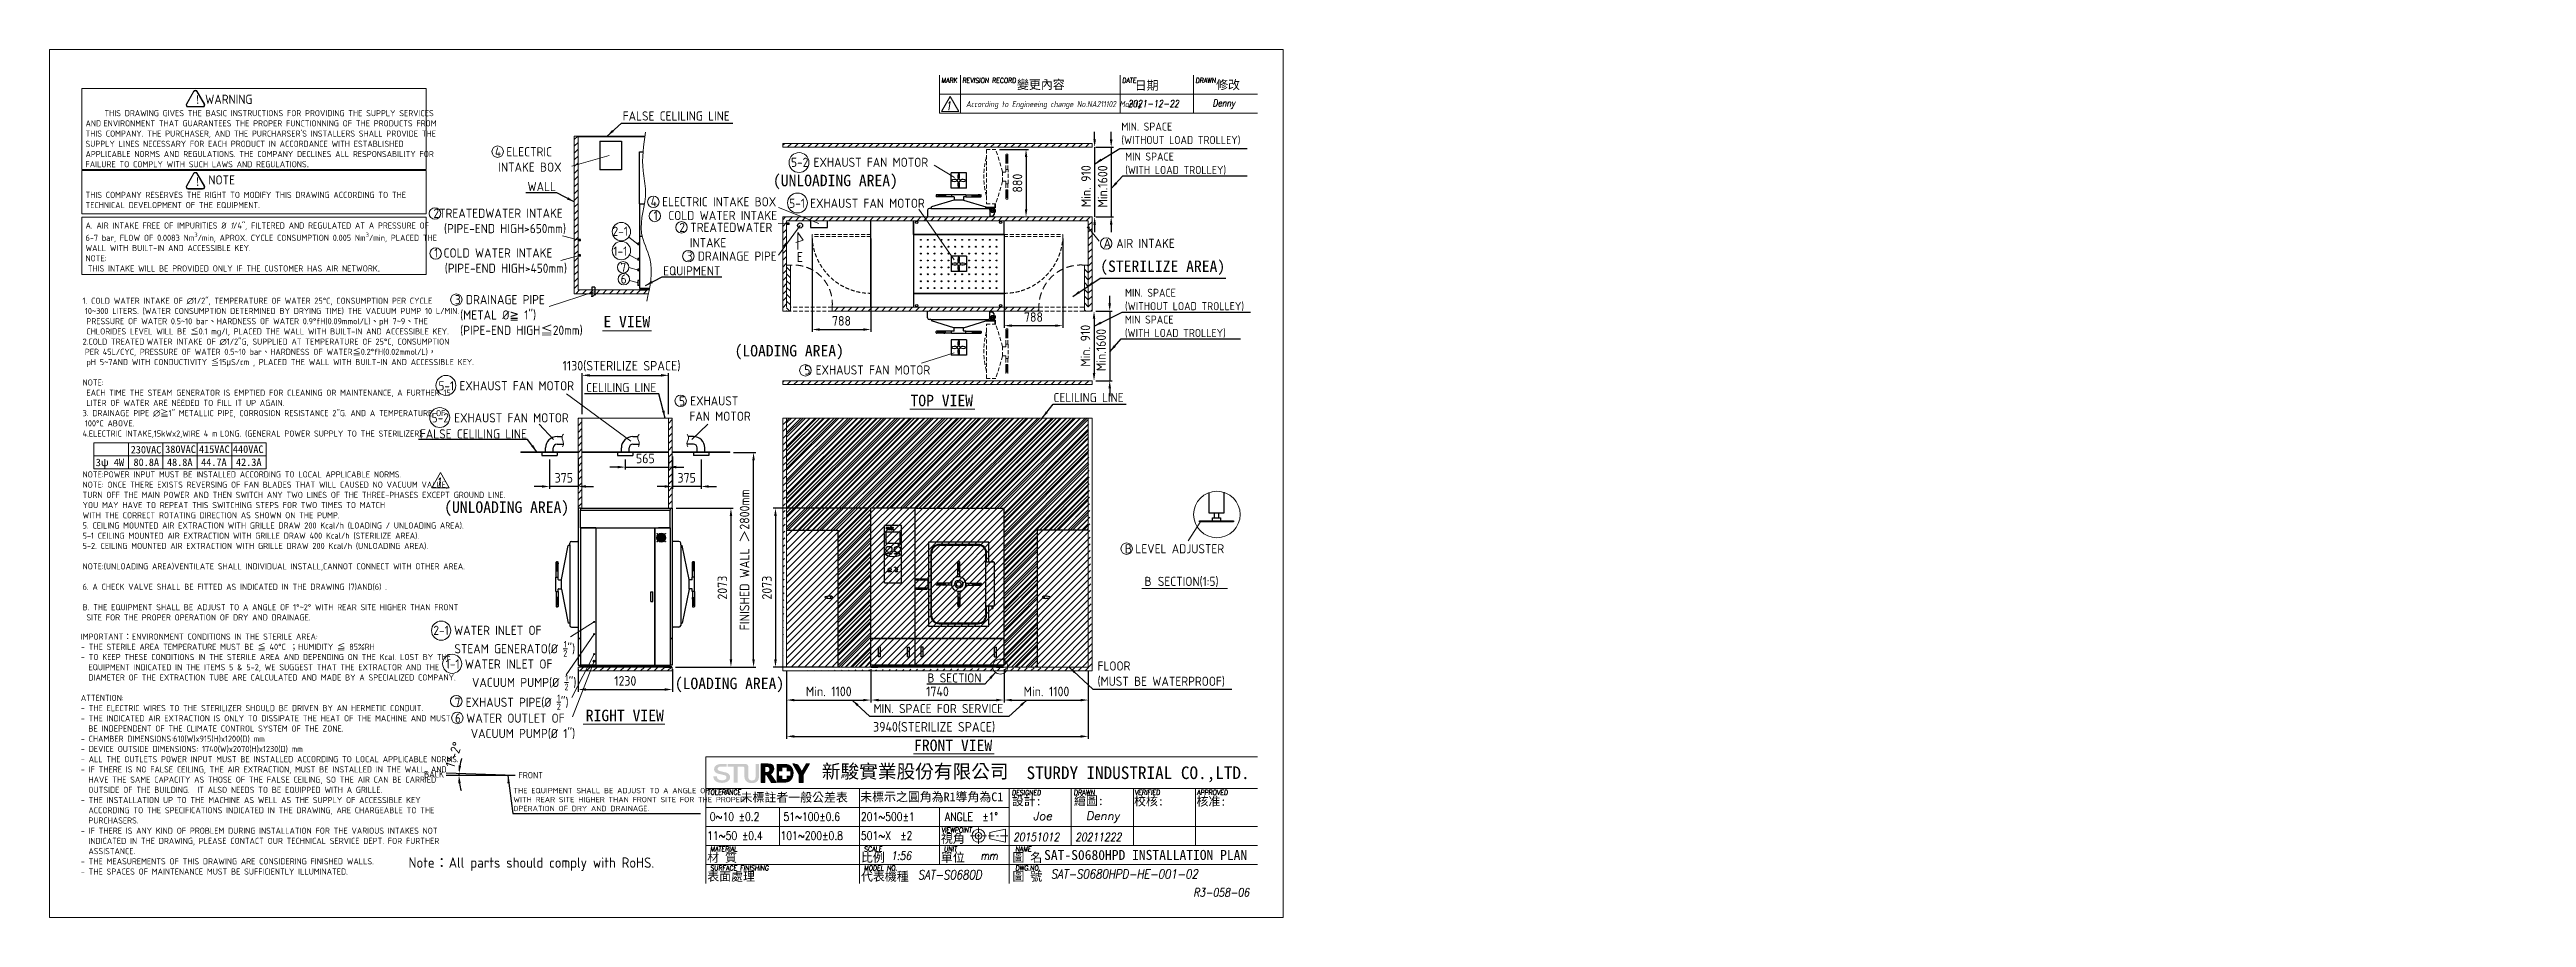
# Model space of a CAD drawing. Header units: millimetres. Extents: x -358422 to 32356, y 0 to 54379.
# Drawn here: x 0 to 32356, y 0 to 11330 of the extents above; entities outside this region: 2.
import ezdxf

# ---------------------------------------------------------------- set-up
doc = ezdxf.new("R2010")
doc.units = ezdxf.units.MM
doc.header["$MEASUREMENT"] = 0
doc.linetypes.add('CENTER2', pattern=[28.575, 19.05, -3.175, 3.175, -3.175])
doc.linetypes.add('HIDDEN', pattern=[9.525, 6.35, -3.175])
doc.layers.get('0').update_dxf_attribs({"lineweight": 25})
for name, color, linetype, lineweight in [('D', 3, 'Continuous', 13), ('DIM', 3, 'Continuous', 9), ('F', 7, 'Continuous', 15), ('H', 2, 'HIDDEN', 15), ('S', 4, 'Continuous', 15), ('T', 4, 'Continuous', 15), ('標註', 5, 'Continuous', 9)]:
    doc.layers.add(name, color=color, linetype=linetype, lineweight=lineweight)
doc.styles.get("Standard").update_dxf_attribs({"font": 'KAIU.TTF'})
doc.styles.add('STU25', font='isocp2.shx')
doc.styles.add('Text', font='romans.shx', dxfattribs={"width": 0.8, "oblique": 10})
doc.styles.add('TONY', font='isocp3.shx')
doc.dimstyles.new('STU25', dxfattribs={"dimscale": 50, "dimtxt": 2.5, "dimasz": 2, "dimexe": 0.6, "dimexo": 1, "dimgap": 1, "dimtad": 1, "dimdsep": 46, "dimtxsty": 'STU25', "dimcen": 2, "dimazin": 2, "dimtfac": 1, "dimtmove": 0, "dimatfit": 3, "dimfxl": 0, "dimtolj": 1, "dimtzin": 0, "dimarcsym": 0})
doc.dimstyles.new('STU25$7', dxfattribs={"dimscale": 50, "dimtxt": 2.5, "dimasz": 2, "dimexe": 1.25, "dimexo": 0.625, "dimgap": 1, "dimtad": 0, "dimdec": 4, "dimdsep": 46, "dimtxsty": 'STU25', "dimcen": 2.5, "dimazin": 2, "dimtfac": 1, "dimtdec": 4, "dimtmove": 0, "dimatfit": 3, "dimfxl": 0, "dimtolj": 1, "dimtzin": 0, "dimarcsym": 0})
pattern_1 = [(45, (4878.89, 19523.38), (-44.19417, 44.19417), [])]
pattern_2 = [(45, (6282.37, 20733.76), (-44.19417, 44.19417), [])]

msp = doc.modelspace()

# ---------------------------------------------------------------- texts
at = {"layer": 'D', "style": 'STU25'}
for s, p in [('2-1', (7354.774, 8897.151)), ('1-1', (7365.346, 8638)), ('7', (7457.987, 8425.768)), ('6', (7460.84, 8274.048))]:
    msp.add_text(s, height=120, dxfattribs=at).set_placement(p)
at = {"layer": 'D', "color": 4}
msp.add_text('SAT-S0680HPD INSTALLATION PLAN', height=130, dxfattribs=at).set_placement((12991.73, 750.436))
at = {"layer": 'D', "color": 11, "attachment_point": 1, "style": 'STU25'}
for s, insert, char_height in [('{\\f標楷體|b0|i0|c136|p65;!}', (1896.662, 10732.192), 110), ('WARNING', (2032.522, 10740.826), 120), ('\\A1;\\P     THIS DRAWING GIVES THE BASIC INSTRUCTIONS FOR PROVIDING THE SUPPLY SERVICES \\PAND{\\f????|b0|i0|c0|p54; }ENVIRONMENT THAT GUARANTEES THE PROPER FUNCTIONNING OF THE PRODUCTS FROM \\PTHIS COMPANY. THE PURCHASER, AND THE PURCHARSER\'S INSTALLERS SHALL PROVIDE THE \\PSUPPLY LlNES NECESSARY FOR EACH PRODUCT IN ACCORDANCE WITH ESTABLlSHED \\PAPPLlCABLE NORMS AND REGULATIONS. THE COMPANY DECLlNES ALL RESPONSABILlTY FOR \\PFAILURE TO COMPLY WITH SUCH LAWS AND REGULATIONS{\\f????|b0|i0|c0|p54;.\\P\\P\\P}THIS COMPANY RESERVES THE RIGHT TO MODIFY THIS DRAWING ACCORDING TO THE \\PTECHNICAL DEVELOPMENT OF THE EQUIPMENT.\\P\\PA. AIR INTAKE FREE OF IMPURITIES %%C {\\fISOCP2|b0|i1|c0|p2;1}/4"{\\fISOCP2|b0|i1|c0|p2;, }FILTERED AND REGULATED AT A PRESSURE OF \\P6-7 bar, FLOW OF 0.0083 Nm{\\H0.7x;\\S3^ ;}/min, APROX. CYCLE CONSUMPTION 0.005 Nm{\\H0.7x;\\S3^ ;}/min, PLACED THE \\PWALL WITH BUILT-IN AND ACCESSIBLE KEY.\\PNOTE:\\P{\\f????|b0|i0|c0|p54; }THIS INTAKE WILL BE PROVIDED ONLY IF THE CUSTOMER HAS AIR NETWORK{\\fArial|b0|i0|c0|p34;.}', (470.091, 10673.219), 80), ('{\\C3;4 ELECTRIC \\P\\f????|b0|i0|c0|p54; \\Fisocp2.shx;INTAKE BOX}', (5817.894, 10055.46), 120), ('{\\C3;5-2 EXHAUST FAN MOTOR}', (9686.458, 9918.425), 120), ('{\\f標楷體|b0|i0|c136|p65;!}', (1896.662, 9661.051), 110), ('NOTE', (2075.47, 9688.367), 120), ('{\\C3;4 ELECTRIC INTAKE BOX}', (7852.473, 9402.861), 120), ('{\\C3;5-1 EXHAUST FAN MOTOR}', (9661.819, 9383.609), 120), ('{\\C3;2TREATEDWATER INTAKE\\P  (PIPE-END HIGH>650mm)}', (5014.902, 9253.086), 120), ('{\\C3;1  COLD WATER INTAKE}', (7891.565, 9223.837), 120), ('{\\C3;2 TREATEDWATER \\P  INTAKE}', (8226.938, 9068.17), 120), ('{\\C3;1 COLD WATER INTAKE\\P  (PIPE-END HIGH>450mm)}', (5024.975, 8734.922), 120), ('{\\C3;3 DRAINAGE PIPE}', (8323.767, 8693.127), 120), ('1. COLD WATER INTAKE OF ∅1/2", TEMPERATURE OF WATER 25°C, CONSUMPTION PER CYCLE \\P{\\F????; }10{\\f標楷體|b0|i0|c136|p65;~}300 LITERS. (WATER CONSUMPTION DETERMINED BY DRYING TIME) THE VACUUM PUMP 10 L/MIN. \\P PRESSURE OF WATER 0.5{\\f標楷體|b0|i0|c136|p65;~}10 bar{\\f標楷體|b0|i0|c136|p65;、}HARDNESS OF WATER 0.9°fH(0.09mmol/L){\\f標楷體|b0|i0|c136|p65;、}pH 7{\\f標楷體|b0|i0|c136|p65;~}9{\\f標楷體|b0|i0|c136|p65;、}THE \\P CHLORIDES LEVEL WILL BE {\\f標楷體|b0|i0|c136|p65;≦}0.1 mg/l, PLACED THE WALL WITH BUILT-IN AND ACCESSIBLE KEY.\\P2.COLD TREATED{\\F???; }WATER INTAKE OF ∅1/2"G, SUPPLIED AT TEMPERATURE OF 25°C, CONSUMPTION \\P{\\F????; }PER 45L/CYC, PRESSURE OF WATER 0.5{\\f細明體|b0|i0|c136|p49;~}10 bar{\\f標楷體|b0|i0|c136|p65;、}HARDNESS OF WATER{\\f標楷體|b0|i0|c136|p65;≦}0.2°fH(0.02mmol/L){\\f標楷體|b0|i0|c136|p65;，}\\P pH 5{\\f細明體|b0|i0|c136|p49;~}7AND WITH CONDUCTIVITY {\\f標楷體|b0|i0|c136|p65;≦}15{\\f新細明體|b0|i0|c136|p16;μ}S/cm , PLACED THE WALL WITH BUILT-IN AND ACCESSIBLE KEY.\\P\\PNOTE:\\P EACH TIME THE STEAM GENERATOR IS EMPTIED FOR CLEANING OR MAINTENANCE, A FURTHER 15 \\P LITER OF WATER ARE NEEDED TO FILL IT UP AGAIN.\\P3. DRAINAGE PIPE ∅{\\f標楷體|b0|i0|c136|p65;≧}1" METALLIC PIPE, CORROSION RESISTANCE 2"G. AND A TEMPERATURE OF \\P{\\F???; }100°C ABOVE.\\P4.ELECTRIC INTAKE,15kWx2,WIRE 4 m{\\F???; }LONG. (GENERAL POWER SUPPLY TO THE STERILIZER).\\P\\P\\P\\PNOTE:POWER INPUT MUST BE INSTALLED ACCORDING TO LOCAL APPLICABLE NORMS.\\P{\\A1;NOTE: ONCE THERE EXISTS REVERSING OF FAN BLADES THAT WILL CAUSED NO VACUUM VALUE, }\\P{\\A1;TURN OFF THE MAIN POWER AND THEN SWITCH ANY TWO LINES OF THE THREE-PHASES EXCEPT GROUND LINE. }\\P{\\A1;YOU MAY HAVE TO REPEAT THIS SWITCHING STEPS FOR TWO TIMES TO MATCH }\\P{\\A1;WITH THE CORRECT ROTATING DIRECTION AS SHOWN ON THE PUMP. }\\P{\\A1;5. CEILING MOUNTED AIR EXTRACTION WITH GRILLE DRAW 200 Kcal/h (LOADING / UNLOADING AREA).}\\P{\\A1;5-1 CEILING MOUNTED AIR EXTRACTION WITH GRILLE DRAW 400 Kcal/h (STERILIZE AREA).}\\P{\\A1;5-2. CEILING MOUNTED AIR EXTRACTION WITH GRILLE DRAW 200 Kcal/h (UNLOADING AREA).}\\P{\\A1;}\\P{\\A1;NOTE:(UNLOADING AREA)VENTILATE SHALL INDIVIDUAL INSTALL,CANNOT CONNECT WITH OTHER AREA.}\\P{\\A1;}\\P{\\A1;6. A CHECK VALVE SHALL BE FITTED AS INDICATED IN THE DRAWING (7)AND(6) .}\\P{\\A1;}\\P{\\A1;B. THE EQUIPMENT SHALL BE ADJUST TO A ANGLE OF 1°}{\\A1;\\f標楷體|b0|i0|c136|p65;~}{\\A1;2° WITH REAR SITE HIGHER THAN FRONT }\\P{\\A1; SITE FOR THE PROPER OPERATION OF DRY AND DRAINAGE.}', (431.91, 8090.624), 80), ('{\\C3;3 DRAINAGE PIPE \\P (METAL %%C\\f新細明體|b0|i0|c136|p18;≧\\Fisocp2.shx; 1")\\P (PIPE-END HIGH\\f標楷體|b0|i0|c136|p65;≦\\Fisocp2.shx;20mm)}', (5294.876, 8125.363), 120), ('{\\C3;5 EXHAUST FAN MOTOR}', (9860.402, 7207.122), 120), ('{\\C3;5-1 EXHAUST FAN MOTOR}', (5080.217, 7000.675), 120), ('{\\C3;5 EXHAUST \\P  FAN MOTOR}', (8222.405, 6803.102), 120), ('{\\C3;5-2 EXHAUST FAN MOTOR}', (4991.545, 6582.186), 120), ('{\\f標楷體|b0|i0|c136|p65;230VAC}', (1060.333, 6155.53), 98), ('{\\f標楷體|b0|i0|c136|p65;380VAC}', (1511.214, 6161.715), 98), ('{\\f標楷體|b0|i0|c136|p65;415VAC}', (1952.744, 6161.715), 98), ('{\\f標楷體|b0|i0|c136|p65;440VAC}', (2395.199, 6161.715), 98), ('{\\f標楷體|b0|i0|c136|p65;3ψ 4W}', (603.773, 5989.491), 98), ('{\\f標楷體|b0|i0|c136|p65;80.8A}', (1097.055, 5992.161), 98), ('{\\f標楷體|b0|i0|c136|p65;48.8A}', (1534.016, 5992.161), 98), ('{\\f標楷體|b0|i0|c136|p65;44.7A}', (1980.29, 5992.161), 98), ('{\\f標楷體|b0|i0|c136|p65;42.3A}', (2435.914, 5992.161), 98), ('IMPORTANT{\\f標楷體|b0|i0|c136|p65;：}ENVIRONMENT CONDITIONS IN THE STERILE AREA:\\P- THE STERILE AREA TEMPERATURE MUST BE {\\f標楷體|b0|i0|c136|p65;≦} 40%%DC {\\f標楷體|b0|i0|c136|p65;；}HUMIDITY {\\f標楷體|b0|i0|c136|p65;≦} 85%RH\\P- TO KEEP THESE CONDITIONS IN THE STERILE AREA AND DEPENDING ON THE Kcal. LOST BY THE \\P  EQUIPMENT INDICATED IN THE ITEMS 5 & 5-2, WE SUGGEST THAT THE EXTRACTOR AND THE \\P  DIAMETER OF THE EXTRACTION TUBE ARE CALCULATED AND MADE BY A SPECIALIZED COMPANY.\\P\\PATTENTION:\\P- THE ELECTRIC WIRES TO THE STERILIZER SHOULD BE DRIVEN BY AN HERMETIC CONDUIT.  \\P- THE INDICATED AIR EXTRACTION IS ONLY TO DISSIPATE THE HEAT OF THE MACHINE AND MUST \\P  BE INDEPENDENT OF THE CLIMATE CONTROL SYSTEM OF THE ZONE.\\P- CHAMBER DIMENSIONS:610(W)x915(H)x1200(D) mm\\P- DEVICE OUTSIDE DIMENSIONS: 1740(W)x2070(H)x1230(D) mm\\P- ALL THE OUTLETS POWER INPUT MUST BE INSTALLED ACCORDING TO LOCAL APPLICABLE NORMS.\\P- IF THERE IS NO FALSE CEILING, THE AIR EXTRACTION, MUST BE INSTALLED IN THE WALL, AND \\P  HAVE THE SAME CAPACITY AS THOSE OF THE FALSE CEILING, SO THE AIR CAN BE CARRIED \\P  OUTSIDE OF THE BUILDING.  IT ALSO NEEDS TO BE EQUIPPED WITH A GRILLE.\\P- THE INSTALLATION UP TO THE MACHINE AS WELL AS THE SUPPLY OF ACCESSIBLE KEY \\P  ACCORDING TO THE SPECIFICATIONS INDICATED IN THE DRAWING, ARE CHARGEABLE TO THE \\P  PURCHASERS. \\P- IF THERE IS ANY KIND OF PROBLEM DURING INSTALLATION FOR THE VARIOUS INTAKES NOT \\P  INDICATED IN THE DRAWING, PLEASE CONTACT OUR TECHNICAL SERVICE DEPT. FOR FURTHER \\P  ASSISTANCE.\\P- THE MEASUREMENTS OF THIS DRAWING ARE CONSIDERING FINISHED WALLS.\\P- THE SPACES OF MAINTENANCE MUST BE SUFFICIENTLY ILLUMINATED.', (408.987, 3706.178), 80), ('\\A1;{\\C3;2-1 WATER INLET OF \\P    STEAM GENERATO(%%c \\H0.7x;\\S1/2;\\H1.429x;")}', (5013.918, 3807.934), 120), ('\\A1;{\\C3;1-1 WATER INLET OF \\P     VACUUM PUMP(%%c \\H0.7x;\\S1/2;\\H1.429x;")}', (5175.377, 3368.434), 120), ('B SECTION', (11467.74, 3186.732), 120), ('\\A1;{\\C3;7 EXHAUST PIPE(%%c \\H0.7x;\\S1/2;\\H1.429x;")}', (5292.562, 2909.608), 120), ('{\\C3;6 WATER OUTLET OF \\P   VACUUM PUMP(%%c 1")}', (5295.927, 2661.165), 120)]:
    msp.add_mtext(s, dxfattribs=dict(at, insert=insert, char_height=char_height))
at = {"layer": 'D', "color": 11, "attachment_point": 1}
for s, insert, char_height in [('{\\Fisocp2.shx;\\C3;FALSE CELILING LINE}', (7487.276, 10523.095), 120), ('{\\Fisocp2.shx;\\C3;MIN. SPACE \\P(WITHOUT LOAD TROLLEY)}', (14001.127, 10376.807), 105), ('{\\C3;(UNLOADING AREA)}', (9449.586, 9696.525), 150), ('{\\Fisocp2.shx;\\C3;MIN SPACE \\P(WITH LOAD TROLLEY)}', (14051.276, 9985.438), 105), ('{\\Fisocp2.shx;\\C3;WALL}', (6243.003, 9601.589), 120), ('{\\Fisocp2.shx;\\C3;A AIR INTAKE}', (13768.862, 8859.487), 120), ('{\\Fisocp2.shx;\\C3;EQUIPMENT}', (8015.147, 8501.538), 120), ('{\\C3;(STERILIZE AREA)}', (13724.713, 8575.974), 150), ('{\\Fisocp2.shx;\\C3;MIN. SPACE \\P(WITHOUT LOAD TROLLEY)}', (14048.574, 8207.685), 105), ('E VIEW', (7234.792, 7853.331), 150), ('{\\Fisocp2.shx;\\C3;MIN SPACE \\P(WITH LOAD TROLLEY)}', (14046.925, 7857.662), 105), ('{\\C3;(LOADING AREA)}', (8948.54, 7473.613), 150), ('{\\Fisocp.shx;\\C3;CELILING LINE\\f標楷體|b0|i0|c136|p65; }', (7010.316, 6977.646), 120), ('TOP VIEW', (11246.774, 6823.572), 150), ('{\\Fisocp.shx;\\C3;CELILING LINE}', (13115.297, 6847.181), 120), ('{\\Fisocp2.shx;\\C3;FALSE CELILING LINE}', (4838.215, 6372.504), 120), ('{\\C3;(UNLOADING AREA)}', (5155.109, 5431.764), 150), ('{\\Fisocp2.shx;\\C3;B\\f???|b0|i0|c0|p65; \\Fisocp2.shx;LEVEL ADJUSTER}', (14047.539, 4872.855), 120), ('{\\Fisocp2.shx;B} {\\Fisocp2.shx;SECTION(1:5)}', (14303.949, 4446.88), 120), ('{\\Fisocp2.shx;\\C3;FLOOR \\P(MUST BE WATERPROOF)}', (13689.842, 3343.062), 120), ('{\\C3;(LOADING AREA)}', (8168.041, 3130.178), 150), ('RIGHT VIEW', (7004.18, 2712.081), 150), ('{\\Fisocp2.shx;\\C3;MIN. SPACE FOR SERVICE}', (10764.137, 2786.96), 120), ('FRONT VIEW', (11293.598, 2321.383), 150), ('{\\Fisocp2.shx;\\C3;THE EQUIPMENT SHALL BE ADJUST TO A ANGLE OF 1%%d-2%%d\\PWITH REAR SITE HIGHER THAN FRONT SITE FOR THE PROPER \\POPERATION OF DRY AND DRAINAGE.}', (6058.927, 1690.38), 70)]:
    msp.add_mtext(s, dxfattribs=dict(at, insert=insert, char_height=char_height))
at = {"layer": 'D', "insert": (9759.232, 8685.325), "char_height": 129.6, "attachment_point": 1}
msp.add_mtext('{\\Fisocp2.shx;E}', dxfattribs=at)
at = {"layer": 'D', "linetype": 'Continuous', "char_height": 85, "width": 218.181, "attachment_point": 1}
for s, insert in [('{\\Fisocp2.shx;BACK}', (4892.685, 1911.683)), ('{\\Fisocp2.shx;FRONT}', (6126.29, 1899.521))]:
    msp.add_mtext(s, dxfattribs=dict(at, insert=insert))
at = {"layer": 'D', "color": 0, "insert": (4689.204, 783.07), "char_height": 135.00867, "attachment_point": 1, "style": 'STU25'}
msp.add_mtext('Note{\\f標楷體|b0|i0|c136|p65;：}All parts should comply with RoHS.', dxfattribs=at)
at = {"layer": 'F', "color": 1, "lineweight": 15, "style": 'Text', "oblique": 5, "width": 0.8}
for s, height, p in [('MARK', 66, (11648.868, 10894.272)), ('REVISION RECORD', 66, (11923.868, 10894.272)), ('DATE', 66, (14011.631, 10894.272)), ('DRAWN', 66, (14969.521, 10894.272)), ('TOLERANCE', 66, (8592.485, 1602.16)), ('DESIGNED', 66, (12571.228, 1595.66)), ('DRAWN', 68.4995, (13377.828, 1596.886)), ('VERIFIED', 66, (14174.64, 1599.951)), ('APPROVED', 66, (14987.512, 1598.425)), ('VIEWPOINT', 66, (11650.578, 1107.16)), ('SURFACE FINISHING', 66, (8630.441, 612.16)), ('MATERIAL', 66, (8630.441, 859.66)), ('SCALE', 66, (10639.11, 859.66)), ('MODEL NO.', 66, (10639.11, 612.16)), ('UNIT', 66, (11682.941, 859.66)), ('NAME', 66, (12617.583, 859.66)), ('DWG.NO.', 66, (12617.583, 612.16))]:
    msp.add_text(s, height=height, dxfattribs=at).set_placement(p)
at = {"layer": 'F', "lineweight": -3}
for s, p in [('變更內容', (12638.174, 10815.457)), ('日期', (14175.952, 10804.58)), ('修改', (15238.314, 10813.282)), ('未標註者一般公差表', (9026.334, 1509.763)), ('未標示之圓角為R1導角為C1', (10589.712, 1517.156)), ('設計:', (12569.668, 1463.364)), ('繪圖:', (13382.401, 1466.498)), ('校核:', (14167.243, 1461.624)), ('核准:', (14982.656, 1458.567)), ('視角', (11643.807, 972.919)), ('材 質', (8591.307, 725.419)), ('比例', (10599.975, 725.419)), ('單位', (11643.807, 725.419)), ('圖 名', (12578.448, 725.419)), ('表面處理', (8591.307, 477.919)), ('代表機種', (10599.975, 477.919)), ('圖 號', (12578.448, 477.919))]:
    msp.add_text(s, height=114.1659, dxfattribs=at).set_placement(p)
at = {"layer": 'F', "lineweight": 20, "style": 'Text', "width": 0.8}
for s, p in [('0~10 ±0.2', (8624.905, 1260.138)), ('51~100±0.6', (9587.405, 1260.138)), ('201~500±1', (10599.54, 1260.138)), ('ANGLE  ±1%%D', (11697.181, 1260.138)), ('11~50 ±0.4', (8591.201, 1012.638)), ('101~200±0.8', (9549.488, 1012.638)), ('501~X  ±2', (10599.54, 1012.638))]:
    msp.add_text(s, height=110, dxfattribs=at).set_placement(p)
at = {"layer": 'T', "lineweight": 20, "style": 'Text', "oblique": 10, "width": 0.8}
for s, height, p in [('Denny', 92, (15192.171, 10586.782)), ('1', 110, (11704.905, 10540.66)), ('2021-12-22', 92, (14085.085, 10578.519)), ('1', 110, (5047.626, 5629.996)), ('20151012', 110, (12587.455, 995.144)), ('20211222', 110, (13398.705, 995.144)), ('1:56', 110, (10992.08, 750.9)), ('mm', 110, (12161.278, 751.212)), ('SAT-S0680D', 121, (11342.809, 497.164)), ('SAT-S0680HPD-HE-001-02', 121, (13080.864, 506.22))]:
    msp.add_text(s, height=height, dxfattribs=at).set_placement(p)
at = {"layer": 'T', "lineweight": 20, "style": 'Text', "oblique": 10}
for s, p in [('Joe', (12846.571, 1270.757)), ('Denny', (13539.49, 1272.557))]:
    msp.add_text(s, height=110, dxfattribs=at).set_placement(p)
at = {"layer": 'T', "linetype": 'Continuous', "lineweight": 20, "attachment_point": 1, "style": 'Text'}
for s, insert, char_height in [('{\\Fisocp2.shx|c136;According to Engineeing change No.NA211102 Modify}', (11972.196, 10658.24), 80), ('R3-058-06', (14942.681, 381.362), 110)]:
    msp.add_mtext(s, dxfattribs=dict(at, insert=insert, char_height=char_height))
at = {"layer": '標註', "char_height": 10, "attachment_point": 1, "style": 'TONY'}
for insert in [(-148359.237, 54378.501), (-358421.607, 44388.198)]:
    msp.add_mtext('\\A1;', dxfattribs=dict(at, insert=insert))

# ---------------------------------------------------------------- blocks, each defined once
blk = doc.blocks.new('*D3')
at = {"layer": 'D', "color": 0, "lineweight": -2}
for p, q in [((13849, 8016), (13849, 8116)), ((13669, 7916), (13879, 7916)), ((13849, 7916), (13849, 7006)), ((13669, 7006), (13879, 7006)), ((13849, 6906), (13849, 6806))]:
    blk.add_line(p, q, dxfattribs=at)
at = {"layer": 'D', "color": 0}
for points in [[(13832, 8016), (13866, 8016), (13849, 7916)], [(13832, 6906), (13866, 6906), (13849, 7006)]]:
    blk.add_solid(points, dxfattribs=at)
at = {"layer": 'Defpoints', "color": 0}
for p in [(13619, 7916), (13619, 7006), (13849, 7006)]:
    blk.add_point(p, dxfattribs=at)
at = {"layer": 'D', "color": 0, "insert": (13737, 7408), "char_height": 125, "attachment_point": 5, "rotation": 90, "style": 'STU25'}
blk.add_mtext('\\A1;{\\Fisocp2.shx;Min.1600}', dxfattribs=at)
blk = doc.blocks.new('*D5')
at = {"layer": 'D', "color": 0, "lineweight": -2}
for p, q in [((12469, 3241), (12469, 2808)), ((13569, 3218), (13569, 2808)), ((12569, 2838), (13469, 2838))]:
    blk.add_line(p, q, dxfattribs=at)
at = {"layer": 'D', "color": 0}
for points in [[(12569, 2854), (12569, 2821), (12469, 2838)], [(13469, 2854), (13469, 2821), (13569, 2838)]]:
    blk.add_solid(points, dxfattribs=at)
at = {"layer": 'Defpoints', "color": 0}
for p in [(12469, 3291), (13569, 3268), (13569, 2838)]:
    blk.add_point(p, dxfattribs=at)
at = {"layer": 'D', "color": 0, "insert": (13023, 2950), "char_height": 125, "attachment_point": 5, "style": 'STU25'}
blk.add_mtext('\\A1;Min. 1100', dxfattribs=at)
blk = doc.blocks.new('*D4')
at = {"layer": 'D', "color": 0, "lineweight": -2}
for p, q in [((10729, 3241), (10729, 2808)), ((9629, 3218), (9629, 2808)), ((9729, 2838), (10629, 2838))]:
    blk.add_line(p, q, dxfattribs=at)
at = {"layer": 'D', "color": 0}
for points in [[(9729, 2854), (9729, 2821), (9629, 2838)], [(10629, 2854), (10629, 2821), (10729, 2838)]]:
    blk.add_solid(points, dxfattribs=at)
at = {"layer": 'Defpoints', "color": 0}
for p in [(9629, 3268), (10729, 3291), (10729, 2838)]:
    blk.add_point(p, dxfattribs=at)
at = {"layer": 'D', "color": 0, "insert": (10179, 2950), "char_height": 125, "attachment_point": 5, "style": 'STU25'}
blk.add_mtext('\\A1;Min. 1100', dxfattribs=at)
blk = doc.blocks.new('*D6')
at = {"layer": 'D', "color": 0, "linetype": 'Continuous', "lineweight": -2}
for p, q in [((8136, 6018), (8136, 5596)), ((8511, 5979), (8511, 5596)), ((8036, 5626), (7936, 5626)), ((8511, 5626), (8136, 5626)), ((8611, 5626), (8711, 5626))]:
    blk.add_line(p, q, dxfattribs=at)
at = {"layer": 'D', "color": 0, "linetype": 'Continuous'}
for points in [[(8036, 5643), (8036, 5610), (8136, 5626)], [(8611, 5643), (8611, 5610), (8511, 5626)]]:
    blk.add_solid(points, dxfattribs=at)
at = {"layer": 'Defpoints', "color": 0, "linetype": 'Continuous'}
for p in [(8136, 6068), (8511, 6029), (8136, 5626)]:
    blk.add_point(p, dxfattribs=at)
at = {"layer": 'D', "color": 0, "linetype": 'Continuous', "insert": (8323, 5739), "char_height": 125, "attachment_point": 5, "style": 'STU25'}
blk.add_mtext('\\A1;375', dxfattribs=at)
blk = doc.blocks.new('*D7')
at = {"layer": 'D', "color": 0, "lineweight": -2}
for p, q in [((13644, 7816), (13644, 7106)), ((13669, 7916), (13674, 7916)), ((13669, 7006), (13674, 7006))]:
    blk.add_line(p, q, dxfattribs=at)
at = {"layer": 'D', "color": 0}
for points in [[(13628, 7816), (13661, 7816), (13644, 7916)], [(13628, 7106), (13661, 7106), (13644, 7006)]]:
    blk.add_solid(points, dxfattribs=at)
at = {"layer": 'Defpoints', "color": 0}
for p in [(13619, 7916), (13619, 7006), (13644, 7006)]:
    blk.add_point(p, dxfattribs=at)
at = {"layer": 'D', "color": 0, "insert": (13532, 7463), "char_height": 125, "attachment_point": 5, "rotation": 90, "style": 'STU25'}
blk.add_mtext('\\A1;{\\Fisocp2.shx;Min. 910}', dxfattribs=at)
blk = doc.blocks.new('*D8')
at = {"layer": 'D', "color": 0, "lineweight": -2}
for p, q in [((6906, 3241), (6906, 2946)), ((8136, 3241), (8136, 2946)), ((7006, 2976), (8036, 2976))]:
    blk.add_line(p, q, dxfattribs=at)
at = {"layer": 'D', "color": 0}
for points in [[(7006, 2992), (7006, 2959), (6906, 2976)], [(8036, 2992), (8036, 2959), (8136, 2976)]]:
    blk.add_solid(points, dxfattribs=at)
at = {"layer": 'Defpoints', "color": 0}
for p in [(6906, 3291), (8136, 3291), (8136, 2976)]:
    blk.add_point(p, dxfattribs=at)
at = {"layer": 'D', "color": 0, "insert": (7521, 3088), "char_height": 125, "attachment_point": 5, "style": 'STU25'}
blk.add_mtext('\\A1;1230', dxfattribs=at)
blk = doc.blocks.new('*D9')
at = {"layer": 'D', "color": 0, "lineweight": -2}
for p, q in [((13669, 10056), (13898, 10056)), ((13868, 10156), (13868, 10256)), ((13868, 10056), (13868, 9146)), ((13669, 9146), (13898, 9146)), ((13868, 9046), (13868, 8946))]:
    blk.add_line(p, q, dxfattribs=at)
at = {"layer": 'D', "color": 0}
for points in [[(13852, 10156), (13885, 10156), (13868, 10056)], [(13852, 9046), (13885, 9046), (13868, 9146)]]:
    blk.add_solid(points, dxfattribs=at)
at = {"layer": 'Defpoints', "color": 0}
for p in [(13619, 10056), (13619, 9146), (13868, 9146)]:
    blk.add_point(p, dxfattribs=at)
at = {"layer": 'D', "color": 0, "insert": (13756, 9543), "char_height": 125, "attachment_point": 5, "rotation": 90, "style": 'STU25'}
blk.add_mtext('\\A1;{\\Fisocp2.shx;Min.1600}', dxfattribs=at)
blk = doc.blocks.new('*D10')
at = {"layer": 'D', "color": 0, "lineweight": -2}
for p, q in [((13652, 10156), (13652, 10256)), ((13652, 10056), (13652, 9146)), ((13669, 10056), (13682, 10056)), ((13669, 9146), (13682, 9146)), ((13652, 9046), (13652, 8946))]:
    blk.add_line(p, q, dxfattribs=at)
at = {"layer": 'D', "color": 0}
for points in [[(13636, 10156), (13669, 10156), (13652, 10056)], [(13636, 9046), (13669, 9046), (13652, 9146)]]:
    blk.add_solid(points, dxfattribs=at)
at = {"layer": 'Defpoints', "color": 0}
for p in [(13619, 10056), (13619, 9146), (13652, 9146)]:
    blk.add_point(p, dxfattribs=at)
at = {"layer": 'D', "color": 0, "insert": (13540, 9546), "char_height": 125, "attachment_point": 5, "rotation": 90, "style": 'STU25'}
blk.add_mtext('\\A1;{\\Fisocp2.shx;Min. 910}', dxfattribs=at)
blk = doc.blocks.new('*D11')
at = {"layer": 'D', "color": 0, "lineweight": -2}
for p, q in [((7421, 5879), (7321, 5879)), ((7521, 5979), (7521, 5849)), ((7521, 5879), (8086, 5879)), ((8086, 6018), (8086, 5849)), ((8186, 5879), (8286, 5879))]:
    blk.add_line(p, q, dxfattribs=at)
at = {"layer": 'D', "color": 0}
for points in [[(7421, 5896), (7421, 5863), (7521, 5879)], [(8186, 5896), (8186, 5863), (8086, 5879)]]:
    blk.add_solid(points, dxfattribs=at)
at = {"layer": 'Defpoints', "color": 0}
for p in [(7521, 6029), (8086, 6068), (8086, 5879)]:
    blk.add_point(p, dxfattribs=at)
at = {"layer": 'D', "color": 0, "insert": (7783, 5992), "char_height": 125, "attachment_point": 5, "style": 'STU25'}
blk.add_mtext('\\A1;565', dxfattribs=at)
blk = doc.blocks.new('*D12')
at = {"layer": 'D', "color": 0, "lineweight": -2}
for p, q in [((10729, 3241), (10729, 2808)), ((12469, 3241), (12469, 2808)), ((10829, 2838), (12369, 2838))]:
    blk.add_line(p, q, dxfattribs=at)
at = {"layer": 'D', "color": 0}
for points in [[(10829, 2854), (10829, 2821), (10729, 2838)], [(12369, 2854), (12369, 2821), (12469, 2838)]]:
    blk.add_solid(points, dxfattribs=at)
at = {"layer": 'Defpoints', "color": 0}
for p in [(10729, 3291), (12469, 3291), (12469, 2838)]:
    blk.add_point(p, dxfattribs=at)
at = {"layer": 'D', "color": 0, "insert": (11599, 2950), "char_height": 125, "attachment_point": 5, "style": 'STU25'}
blk.add_mtext('\\A1;1740', dxfattribs=at)
blk = doc.blocks.new('*D13')
at = {"layer": 'D', "color": 0, "lineweight": -2}
for p, q in [((8186, 5341), (8931, 5341)), ((8901, 5241), (8901, 3368)), ((8178, 3268), (8931, 3268))]:
    blk.add_line(p, q, dxfattribs=at)
at = {"layer": 'D', "color": 0}
for points in [[(8885, 5241), (8918, 5241), (8901, 5341)], [(8885, 3368), (8918, 3368), (8901, 3268)]]:
    blk.add_solid(points, dxfattribs=at)
at = {"layer": 'Defpoints', "color": 0}
for p in [(8136, 5341), (8128, 3268), (8901, 3268)]:
    blk.add_point(p, dxfattribs=at)
at = {"layer": 'D', "color": 0, "insert": (8789, 4305), "char_height": 125, "attachment_point": 5, "rotation": 90, "style": 'STU25'}
blk.add_mtext('\\A1;2073', dxfattribs=at)
blk = doc.blocks.new('*D14')
at = {"layer": 'D', "color": 0, "linetype": 'Continuous', "lineweight": -2}
for p, q in [((6531, 5979), (6531, 5596)), ((6906, 5979), (6906, 5596)), ((6431, 5626), (6331, 5626)), ((6906, 5626), (6531, 5626)), ((7006, 5626), (7106, 5626))]:
    blk.add_line(p, q, dxfattribs=at)
at = {"layer": 'D', "color": 0, "linetype": 'Continuous'}
for points in [[(6431, 5643), (6431, 5610), (6531, 5626)], [(7006, 5643), (7006, 5610), (6906, 5626)]]:
    blk.add_solid(points, dxfattribs=at)
at = {"layer": 'Defpoints', "color": 0, "linetype": 'Continuous'}
for p in [(6531, 6029), (6906, 6029), (6531, 5626)]:
    blk.add_point(p, dxfattribs=at)
at = {"layer": 'D', "color": 0, "linetype": 'Continuous', "insert": (6718, 5739), "char_height": 125, "attachment_point": 5, "style": 'STU25'}
blk.add_mtext('\\A1;375', dxfattribs=at)
blk = doc.blocks.new('新駿LOGO')
at = {"layer": 'F'}
h = blk.add_hatch(color=256, dxfattribs=at)
edge = h.paths.add_edge_path()
edge.add_spline(control_points=[(-529.05, -442.14), (-529.05, -442.31), (-529.02, -442.45), (-528.95, -442.56), (-528.89, -442.68), (-528.8, -442.78), (-528.69, -442.85), (-528.57, -442.93), (-528.44, -442.98), (-528.29, -443.01), (-528.15, -443.05), (-527.99, -443.07), (-527.81, -443.07), (-527.62, -443.07), (-527.47, -443.05), (-527.33, -443.01), (-527.2, -442.97), (-527.09, -442.92), (-527.01, -442.86), (-526.93, -442.8), (-526.87, -442.73), (-526.83, -442.65), (-526.8, -442.57), (-526.78, -442.49), (-526.78, -442.41), (-526.78, -442.25), (-526.82, -442.13), (-526.91, -442.05), (-526.99, -441.97), (-527.08, -441.91), (-527.18, -441.88), (-527.36, -441.83), (-527.56, -441.77), (-527.79, -441.72), (-528.02, -441.67), (-528.3, -441.61), (-528.64, -441.53), (-528.85, -441.48), (-529.02, -441.41), (-529.16, -441.34), (-529.3, -441.26), (-529.41, -441.17), (-529.5, -441.07), (-529.58, -440.98), (-529.64, -440.87), (-529.67, -440.77), (-529.7, -440.66), (-529.72, -440.55), (-529.72, -440.43), (-529.72, -440.22), (-529.67, -440.03), (-529.57, -439.87), (-529.46, -439.71), (-529.33, -439.58), (-529.16, -439.47), (-528.99, -439.37), (-528.85, -439.31), (-528.64, -439.26), (-528.43, -439.21), (-528.13, -439.2), (-527.91, -439.2), (-527.66, -439.2), (-526.73, -439.2), (-526.73, -439.2), (-526.73, -439.2), (-526.73, -439.81), (-526.73, -439.81), (-526.73, -439.81), (-528.14, -439.8), (-528.28, -439.83), (-528.39, -439.85), (-528.48, -439.86), (-528.56, -439.9), (-528.65, -439.94), (-528.72, -440), (-528.78, -440.07), (-528.84, -440.14), (-528.87, -440.23), (-528.87, -440.34), (-528.87, -440.5), (-528.81, -440.62), (-528.7, -440.7), (-528.6, -440.79), (-528.46, -440.85), (-528.28, -440.9), (-528.27, -440.9), (-528.19, -440.92), (-528.07, -440.95), (-527.94, -440.98), (-527.8, -441.01), (-527.65, -441.05), (-527.49, -441.09), (-527.34, -441.12), (-527.19, -441.16), (-527.04, -441.19), (-526.94, -441.21), (-526.87, -441.23), (-526.71, -441.27), (-526.58, -441.34), (-526.46, -441.41), (-526.34, -441.49), (-526.24, -441.58), (-526.16, -441.67), (-526.08, -441.77), (-526.02, -441.88), (-525.98, -441.99), (-525.94, -442.1), (-525.92, -442.22), (-525.92, -442.33), (-525.92, -442.57), (-525.98, -442.78), (-526.09, -442.95), (-526.2, -443.12), (-526.35, -443.26), (-526.53, -443.37), (-526.71, -443.48), (-526.92, -443.55), (-527.15, -443.61), (-527.39, -443.66), (-527.62, -443.68), (-527.87, -443.68), (-528.14, -443.68), (-528.41, -443.65), (-528.65, -443.59), (-528.9, -443.53), (-529.11, -443.44), (-529.3, -443.31), (-529.48, -443.19), (-529.63, -443.03), (-529.74, -442.83), (-529.84, -442.64), (-529.9, -442.41), (-529.91, -442.14), (-529.91, -442.14), (-529.05, -442.14), (-529.05, -442.14)], knot_values=[0, 0, 0, 0, 1, 1, 1, 2, 2, 2, 3, 3, 3, 4, 4, 4, 5, 5, 5, 6, 6, 6, 7, 7, 7, 8, 8, 8, 9, 9, 9, 10, 10, 10, 11, 11, 11, 12, 12, 12, 13, 13, 13, 14, 14, 14, 15, 15, 15, 16, 16, 16, 17, 17, 17, 18, 18, 18, 19, 19, 19, 20, 20, 20, 21, 21, 21, 22, 22, 22, 23, 23, 23, 24, 24, 24, 25, 25, 25, 26, 26, 26, 27, 27, 27, 28, 28, 28, 29, 29, 29, 30, 30, 30, 31, 31, 31, 32, 32, 32, 33, 33, 33, 34, 34, 34, 35, 35, 35, 36, 36, 36, 37, 37, 37, 38, 38, 38, 39, 39, 39, 40, 40, 40, 41, 41, 41, 42, 42, 42, 43, 43, 43, 44, 44, 44, 45, 45, 45, 45], degree=3, periodic=0)
edge = h.paths.add_edge_path()
edge.add_spline(control_points=[(-522.53, -440.14), (-522.54, -440.04), (-522.57, -439.94), (-522.63, -439.9), (-522.77, -439.79), (-522.9, -439.81), (-522.9, -439.81), (-522.9, -439.81), (-523.02, -439.81), (-523.02, -439.81), (-523.02, -439.81), (-524.14, -439.81), (-524.14, -439.81), (-524.14, -439.81), (-524.14, -443.62), (-524.14, -443.62), (-524.14, -443.62), (-525.06, -443.62), (-525.06, -443.62), (-525.06, -443.62), (-525.06, -439.81), (-525.06, -439.81), (-525.06, -439.81), (-526.47, -439.81), (-526.47, -439.81), (-526.47, -439.81), (-526.47, -439.2), (-526.47, -439.2), (-526.47, -439.2), (-522.39, -439.2), (-522.39, -439.2)], knot_values=[5.578051, 5.578051, 5.578051, 5.578051, 6, 6, 6, 7, 7, 7, 8, 8, 8, 9, 9, 9, 10, 10, 10, 11, 11, 11, 12, 12, 12, 13, 13, 13, 14, 14, 14, 15, 15, 15, 15], degree=3, periodic=0)
edge.add_spline(control_points=[(-522.4, -439.2), (-522.31, -439.2), (-522.22, -439.2), (-522.22, -439.2), (-522.22, -439.2), (-521.96, -439.19), (-521.76, -439.41), (-521.58, -439.61), (-521.61, -439.85), (-521.61, -439.85), (-521.61, -439.85), (-521.61, -441.92), (-521.61, -441.92), (-521.61, -442.41), (-521.52, -442.73), (-521.36, -442.89), (-521.19, -443.05), (-520.97, -443.13), (-520.71, -443.13), (-520.45, -443.13), (-520.24, -443.05), (-520.09, -442.89), (-519.93, -442.74), (-519.86, -442.43), (-519.86, -441.98), (-519.86, -441.98), (-519.86, -439.2), (-519.86, -439.2), (-519.86, -439.2), (-519.05, -439.2), (-519.05, -439.2), (-519.05, -439.2), (-519.05, -441.92), (-519.05, -441.92), (-519.05, -442.43), (-519.12, -442.8), (-519.25, -443.02), (-519.38, -443.24), (-519.56, -443.42), (-519.8, -443.54), (-520.05, -443.67), (-520.35, -443.74), (-520.73, -443.74), (-521.09, -443.74), (-521.41, -443.68), (-521.67, -443.56), (-521.93, -443.44), (-522.14, -443.26), (-522.3, -443.03), (-522.45, -442.8), (-522.53, -442.42), (-522.53, -441.91), (-522.53, -441.91), (-522.53, -440.92), (-522.53, -440.14)], knot_values=[0.44538, 0.44538, 0.44538, 0.44538, 1, 1, 1, 2, 2, 2, 3, 3, 3, 4, 4, 4, 5, 5, 5, 6, 6, 6, 7, 7, 7, 8, 8, 8, 9, 9, 9, 10, 10, 10, 11, 11, 11, 12, 12, 12, 13, 13, 13, 14, 14, 14, 15, 15, 15, 16, 16, 16, 17, 17, 17, 17.603917, 17.603917, 17.603917, 17.603917], degree=3, periodic=0)
h = blk.add_hatch(color=256, dxfattribs=at)
edge = h.paths.add_edge_path()
edge.add_spline(control_points=[(-522.22, -439.2), (-522.22, -439.2), (-526.47, -439.2), (-526.47, -439.2)], knot_values=[14, 14, 14, 14, 15, 15, 15, 15], degree=3, periodic=0)
edge.add_spline(control_points=[(-526.47, -439.2), (-526.47, -439.2), (-526.47, -439.81), (-526.47, -439.81)], knot_values=[13, 13, 13, 13, 14, 14, 14, 14], degree=3, periodic=0)
edge.add_spline(control_points=[(-526.47, -439.81), (-526.47, -439.81), (-525.06, -439.81), (-525.06, -439.81)], knot_values=[12, 12, 12, 12, 13, 13, 13, 13], degree=3, periodic=0)
edge.add_spline(control_points=[(-525.06, -439.81), (-525.06, -439.81), (-525.06, -443.62), (-525.06, -443.62)], knot_values=[11, 11, 11, 11, 12, 12, 12, 12], degree=3, periodic=0)
edge.add_spline(control_points=[(-525.06, -443.62), (-525.06, -443.62), (-524.14, -443.62), (-524.14, -443.62)], knot_values=[10, 10, 10, 10, 11, 11, 11, 11], degree=3, periodic=0)
edge.add_spline(control_points=[(-524.14, -443.62), (-524.14, -443.62), (-524.14, -439.81), (-524.14, -439.81)], knot_values=[9, 9, 9, 9, 10, 10, 10, 10], degree=3, periodic=0)
edge.add_spline(control_points=[(-524.14, -439.81), (-524.14, -439.81), (-523.02, -439.81), (-523.02, -439.81)], knot_values=[8, 8, 8, 8, 9, 9, 9, 9], degree=3, periodic=0)
edge.add_spline(control_points=[(-523.02, -439.81), (-523.02, -439.81), (-522.9, -439.81), (-522.9, -439.81)], knot_values=[7, 7, 7, 7, 8, 8, 8, 8], degree=3, periodic=0)
edge.add_spline(control_points=[(-522.9, -439.81), (-522.9, -439.81), (-522.77, -439.79), (-522.63, -439.9)], knot_values=[6, 6, 6, 6, 7, 7, 7, 7], degree=3, periodic=0)
edge.add_spline(control_points=[(-522.63, -439.9), (-522.57, -439.94), (-522.54, -440.04), (-522.53, -440.14)], knot_values=[5.578051, 5.578051, 5.578051, 5.578051, 6, 6, 6, 6], degree=3, periodic=0)
edge.add_spline(control_points=[(-522.53, -440.14), (-522.53, -440.92), (-522.53, -441.91), (-522.53, -441.91)], knot_values=[17, 17, 17, 17, 17.603917, 17.603917, 17.603917, 17.603917], degree=3, periodic=0)
edge.add_spline(control_points=[(-522.53, -441.91), (-522.53, -442.42), (-522.45, -442.8), (-522.3, -443.03)], knot_values=[16, 16, 16, 16, 17, 17, 17, 17], degree=3, periodic=0)
edge.add_spline(control_points=[(-522.3, -443.03), (-522.14, -443.26), (-521.93, -443.44), (-521.67, -443.56)], knot_values=[15, 15, 15, 15, 16, 16, 16, 16], degree=3, periodic=0)
edge.add_spline(control_points=[(-521.67, -443.56), (-521.41, -443.68), (-521.09, -443.74), (-520.73, -443.74)], knot_values=[14, 14, 14, 14, 15, 15, 15, 15], degree=3, periodic=0)
edge.add_spline(control_points=[(-520.73, -443.74), (-520.35, -443.74), (-520.05, -443.67), (-519.8, -443.54)], knot_values=[13, 13, 13, 13, 14, 14, 14, 14], degree=3, periodic=0)
edge.add_spline(control_points=[(-519.8, -443.54), (-519.56, -443.42), (-519.38, -443.24), (-519.25, -443.02)], knot_values=[12, 12, 12, 12, 13, 13, 13, 13], degree=3, periodic=0)
edge.add_spline(control_points=[(-519.25, -443.02), (-519.12, -442.8), (-519.05, -442.43), (-519.05, -441.92)], knot_values=[11, 11, 11, 11, 12, 12, 12, 12], degree=3, periodic=0)
edge.add_spline(control_points=[(-519.05, -441.92), (-519.05, -441.92), (-519.05, -439.2), (-519.05, -439.2)], knot_values=[10, 10, 10, 10, 11, 11, 11, 11], degree=3, periodic=0)
edge.add_spline(control_points=[(-519.05, -439.2), (-519.05, -439.2), (-519.86, -439.2), (-519.86, -439.2)], knot_values=[9, 9, 9, 9, 10, 10, 10, 10], degree=3, periodic=0)
edge.add_spline(control_points=[(-519.86, -439.2), (-519.86, -439.2), (-519.86, -441.98), (-519.86, -441.98)], knot_values=[8, 8, 8, 8, 9, 9, 9, 9], degree=3, periodic=0)
edge.add_spline(control_points=[(-519.86, -441.98), (-519.86, -442.43), (-519.93, -442.74), (-520.09, -442.89)], knot_values=[7, 7, 7, 7, 8, 8, 8, 8], degree=3, periodic=0)
edge.add_spline(control_points=[(-520.09, -442.89), (-520.24, -443.05), (-520.45, -443.13), (-520.71, -443.13)], knot_values=[6, 6, 6, 6, 7, 7, 7, 7], degree=3, periodic=0)
edge.add_spline(control_points=[(-520.71, -443.13), (-520.97, -443.13), (-521.19, -443.05), (-521.36, -442.89)], knot_values=[5, 5, 5, 5, 6, 6, 6, 6], degree=3, periodic=0)
edge.add_spline(control_points=[(-521.36, -442.89), (-521.52, -442.73), (-521.61, -442.41), (-521.61, -441.92)], knot_values=[4, 4, 4, 4, 5, 5, 5, 5], degree=3, periodic=0)
edge.add_spline(control_points=[(-521.61, -441.92), (-521.61, -441.92), (-521.61, -439.85), (-521.61, -439.85)], knot_values=[3, 3, 3, 3, 4, 4, 4, 4], degree=3, periodic=0)
edge.add_spline(control_points=[(-521.61, -439.85), (-521.61, -439.85), (-521.58, -439.61), (-521.76, -439.41)], knot_values=[2, 2, 2, 2, 3, 3, 3, 3], degree=3, periodic=0)
edge.add_spline(control_points=[(-521.76, -439.41), (-521.96, -439.19), (-522.22, -439.2), (-522.22, -439.2)], knot_values=[1, 1, 1, 1, 2, 2, 2, 2], degree=3, periodic=0)
h = blk.add_hatch(color=256, dxfattribs=at)
edge = h.paths.add_edge_path()
edge.add_spline(control_points=[(-518.54, -443.62), (-518.54, -443.62), (-518.54, -439.2), (-518.54, -439.2), (-518.54, -439.2), (-516.88, -439.2), (-516.88, -439.2), (-516.55, -439.2), (-516.29, -439.25), (-516.11, -439.33), (-515.93, -439.41), (-515.79, -439.54), (-515.69, -439.72), (-515.59, -439.89), (-515.54, -440.08), (-515.54, -440.3), (-515.54, -440.56), (-515.61, -440.8), (-515.76, -441.03), (-515.91, -441.26), (-516.12, -441.44), (-516.39, -441.56), (-516.39, -441.56), (-514.95, -443.62), (-514.95, -443.62), (-514.95, -443.62), (-516.07, -443.62), (-516.07, -443.62), (-516.07, -443.62), (-517.17, -441.81), (-517.17, -441.81), (-517.17, -441.81), (-517.67, -441.81), (-517.67, -441.81), (-517.67, -441.81), (-517.67, -443.62), (-517.67, -443.62), (-517.67, -443.62), (-518.54, -443.62), (-518.54, -443.62)], knot_values=[0, 0, 0, 0, 1, 1, 1, 2, 2, 2, 3, 3, 3, 4, 4, 4, 5, 5, 5, 6, 6, 6, 7, 7, 7, 8, 8, 8, 9, 9, 9, 10, 10, 10, 11, 11, 11, 12, 12, 12, 13, 13, 13, 13], degree=3, periodic=0)
edge = h.paths.add_edge_path(flags=16)
edge.add_spline(control_points=[(-517.67, -441.21), (-517.67, -441.21), (-517.46, -441.21), (-517.46, -441.21), (-517.08, -441.21), (-516.82, -441.13), (-516.68, -440.96), (-516.53, -440.8), (-516.46, -440.61), (-516.46, -440.4), (-516.46, -440.22), (-516.52, -440.08), (-516.63, -439.97), (-516.75, -439.86), (-516.99, -439.81), (-517.35, -439.81), (-517.35, -439.81), (-517.67, -439.81), (-517.67, -439.81), (-517.67, -439.81), (-517.67, -441.21), (-517.67, -441.21)], knot_values=[0, 0, 0, 0, 1, 1, 1, 2, 2, 2, 3, 3, 3, 4, 4, 4, 5, 5, 5, 6, 6, 6, 7, 7, 7, 7], degree=3, periodic=0)
h = blk.add_hatch(color=256, dxfattribs=at)
edge = h.paths.add_edge_path()
edge.add_spline(control_points=[(-514.87, -439.2), (-514.87, -439.2), (-514.87, -443.62), (-514.87, -443.62)], knot_values=[0, 0, 0, 0, 1, 1, 1, 1], degree=3, periodic=0)
edge.add_spline(control_points=[(-514.87, -443.62), (-514.87, -443.62), (-513.05, -443.62), (-513.05, -443.62)], knot_values=[8, 8, 8, 8, 9, 9, 9, 9], degree=3, periodic=0)
edge.add_spline(control_points=[(-513.05, -443.62), (-512.51, -443.62), (-512.09, -443.52), (-511.79, -443.32)], knot_values=[7, 7, 7, 7, 8, 8, 8, 8], degree=3, periodic=0)
edge.add_spline(control_points=[(-511.79, -443.32), (-511.48, -443.12), (-511.25, -442.85), (-511.09, -442.5)], knot_values=[6, 6, 6, 6, 7, 7, 7, 7], degree=3, periodic=0)
edge.add_spline(control_points=[(-511.09, -442.5), (-510.93, -442.15), (-510.85, -441.76), (-510.85, -441.32)], knot_values=[5, 5, 5, 5, 6, 6, 6, 6], degree=3, periodic=0)
edge.add_spline(control_points=[(-510.85, -441.32), (-510.85, -440.87), (-510.93, -440.49), (-511.1, -440.17)], knot_values=[4, 4, 4, 4, 5, 5, 5, 5], degree=3, periodic=0)
edge.add_spline(control_points=[(-511.1, -440.17), (-511.27, -439.85), (-511.49, -439.61), (-511.78, -439.45)], knot_values=[3, 3, 3, 3, 4, 4, 4, 4], degree=3, periodic=0)
edge.add_spline(control_points=[(-511.78, -439.45), (-512.06, -439.29), (-512.46, -439.2), (-512.97, -439.2)], knot_values=[2, 2, 2, 2, 3, 3, 3, 3], degree=3, periodic=0)
edge.add_spline(control_points=[(-512.97, -439.2), (-512.97, -439.2), (-514.87, -439.2), (-514.87, -439.2)], knot_values=[1, 1, 1, 1, 2, 2, 2, 2], degree=3, periodic=0)
h.paths.add_polyline_path([(-514.34, -441.95), (-513.51, -441.95), (-513.51, -442.77), (-512.48, -442.77), (-512.48, -441.95), (-511.64, -441.95), (-511.64, -440.92), (-512.48, -440.92), (-512.48, -440.07), (-513.51, -440.07), (-513.51, -440.92), (-514.34, -440.92)], flags=16)
h = blk.add_hatch(color=256, dxfattribs=at)
edge = h.paths.add_edge_path()
edge.add_spline(control_points=[(-509.51, -443.62), (-509.51, -443.62), (-509.51, -441.77), (-509.51, -441.77), (-509.51, -441.77), (-511, -439.2), (-511, -439.2), (-511, -439.2), (-510.64, -439.2), (-510.64, -439.2), (-510.64, -439.2), (-510.3, -439.19), (-510.04, -439.32), (-509.79, -439.45), (-509.71, -439.68), (-509.71, -439.68), (-509.71, -439.68), (-508.9, -441.07), (-508.9, -441.07), (-508.9, -441.07), (-507.78, -439.2), (-507.78, -439.2), (-507.78, -439.2), (-507.05, -439.2), (-507.05, -439.2), (-507.05, -439.2), (-508.59, -441.77), (-508.59, -441.77), (-508.59, -441.77), (-508.59, -443.62), (-508.59, -443.62), (-508.59, -443.62), (-509.51, -443.62), (-509.51, -443.62)], knot_values=[0, 0, 0, 0, 1, 1, 1, 2, 2, 2, 3, 3, 3, 4, 4, 4, 5, 5, 5, 6, 6, 6, 7, 7, 7, 8, 8, 8, 9, 9, 9, 10, 10, 10, 11, 11, 11, 11], degree=3, periodic=0)
at = {"layer": 'F', "lineweight": 0}
for points, knots in [([(-518.54, -443.62), (-518.54, -443.62), (-518.54, -439.2), (-518.54, -439.2), (-518.54, -439.2), (-516.88, -439.2), (-516.88, -439.2), (-516.55, -439.2), (-516.29, -439.25), (-516.11, -439.33), (-515.93, -439.41), (-515.79, -439.54), (-515.69, -439.72), (-515.59, -439.89), (-515.54, -440.08), (-515.54, -440.3), (-515.54, -440.56), (-515.61, -440.8), (-515.76, -441.03), (-515.91, -441.26), (-516.12, -441.44), (-516.39, -441.56), (-516.39, -441.56), (-514.95, -443.62), (-514.95, -443.62), (-514.95, -443.62), (-516.07, -443.62), (-516.07, -443.62), (-516.07, -443.62), (-517.17, -441.81), (-517.17, -441.81), (-517.17, -441.81), (-517.67, -441.81), (-517.67, -441.81), (-517.67, -441.81), (-517.67, -443.62), (-517.67, -443.62), (-517.67, -443.62), (-518.54, -443.62), (-518.54, -443.62)], [0, 0, 0, 0, 1, 1, 1, 2, 2, 2, 3, 3, 3, 4, 4, 4, 5, 5, 5, 6, 6, 6, 7, 7, 7, 8, 8, 8, 9, 9, 9, 10, 10, 10, 11, 11, 11, 12, 12, 12, 13, 13, 13, 13]), ([(-517.67, -441.21), (-517.67, -441.21), (-517.46, -441.21), (-517.46, -441.21), (-517.08, -441.21), (-516.82, -441.13), (-516.68, -440.96), (-516.53, -440.8), (-516.46, -440.61), (-516.46, -440.4), (-516.46, -440.22), (-516.52, -440.08), (-516.63, -439.97), (-516.75, -439.86), (-516.99, -439.81), (-517.35, -439.81), (-517.35, -439.81), (-517.67, -439.81), (-517.67, -439.81), (-517.67, -439.81), (-517.67, -441.21), (-517.67, -441.21)], [0, 0, 0, 0, 1, 1, 1, 2, 2, 2, 3, 3, 3, 4, 4, 4, 5, 5, 5, 6, 6, 6, 7, 7, 7, 7]), ([(-509.51, -443.62), (-509.51, -443.62), (-509.51, -441.77), (-509.51, -441.77), (-509.51, -441.77), (-511, -439.2), (-511, -439.2), (-511, -439.2), (-510.64, -439.2), (-510.64, -439.2), (-510.64, -439.2), (-510.3, -439.19), (-510.04, -439.32), (-509.79, -439.45), (-509.71, -439.68), (-509.71, -439.68), (-509.71, -439.68), (-508.9, -441.07), (-508.9, -441.07), (-508.9, -441.07), (-507.78, -439.2), (-507.78, -439.2), (-507.78, -439.2), (-507.05, -439.2), (-507.05, -439.2), (-507.05, -439.2), (-508.59, -441.77), (-508.59, -441.77), (-508.59, -441.77), (-508.59, -443.62), (-508.59, -443.62), (-508.59, -443.62), (-509.51, -443.62), (-509.51, -443.62)], [0, 0, 0, 0, 1, 1, 1, 2, 2, 2, 3, 3, 3, 4, 4, 4, 5, 5, 5, 6, 6, 6, 7, 7, 7, 8, 8, 8, 9, 9, 9, 10, 10, 10, 11, 11, 11, 11])]:
    blk.add_open_spline(points, degree=3, knots=knots, dxfattribs=at)
at = {"attachment_point": 1, "style": 'STU25'}
for s, insert, char_height in [('{\\f標楷體|b0|i0|c136|p65;新駿實業股份有限公司}', (-504.12, -439.33), 3.25), ('{\\f標楷體|b0|i0|c136|p65;STURDY\\H0.9667x; \\H1.034x;INDUSTRIAL CO.,LTD.}', (-455.51, -439.78), 3)]:
    blk.add_mtext(s, dxfattribs=dict(at, insert=insert, char_height=char_height))
blk = doc.blocks.new('*D16')
at = {"layer": 'D', "color": 0, "lineweight": -2}
for p, q in [((10679, 5341), (9453, 5341)), ((9483, 5241), (9483, 3368)), ((10248, 3268), (9453, 3268))]:
    blk.add_line(p, q, dxfattribs=at)
at = {"layer": 'D', "color": 0}
for points in [[(9466, 5241), (9500, 5241), (9483, 5341)], [(9466, 3368), (9500, 3368), (9483, 3268)]]:
    blk.add_solid(points, dxfattribs=at)
at = {"layer": 'Defpoints', "color": 0}
for p in [(10729, 5341), (9483, 3268), (10298, 3268)]:
    blk.add_point(p, dxfattribs=at)
at = {"layer": 'D', "color": 0, "insert": (9371, 4305), "char_height": 125, "attachment_point": 5, "rotation": 90, "style": 'STU25'}
blk.add_mtext('\\A1;2073', dxfattribs=at)
blk = doc.blocks.new('*D17')
at = {"layer": 'D', "color": 0, "lineweight": -2}
for p, q in [((12409, 10026), (12786, 10026)), ((12756, 9926), (12756, 9246)), ((12706, 9146), (12726, 9146))]:
    blk.add_line(p, q, dxfattribs=at)
at = {"layer": 'D', "color": 0}
for points in [[(12740, 9926), (12773, 9926), (12756, 10026)], [(12740, 9246), (12773, 9246), (12756, 9146)]]:
    blk.add_solid(points, dxfattribs=at)
at = {"layer": 'Defpoints', "color": 0}
for p in [(12359, 10026), (12756, 9146), (12756, 9146)]:
    blk.add_point(p, dxfattribs=at)
at = {"layer": 'D', "color": 0, "insert": (12644, 9586), "char_height": 125, "attachment_point": 5, "rotation": 90, "style": 'STU25'}
blk.add_mtext('\\A1;880', dxfattribs=at)
blk = doc.blocks.new('*D18')
at = {"layer": 'D', "color": 0, "lineweight": -2}
for p, q in [((9629, 3218), (9629, 2333)), ((13569, 3218), (13569, 2333)), ((9729, 2363), (13469, 2363))]:
    blk.add_line(p, q, dxfattribs=at)
at = {"layer": 'D', "color": 0}
for points in [[(9729, 2380), (9729, 2347), (9629, 2363)], [(13469, 2380), (13469, 2347), (13569, 2363)]]:
    blk.add_solid(points, dxfattribs=at)
at = {"layer": 'Defpoints', "color": 0}
for p in [(9629, 3268), (13569, 3268), (13569, 2363)]:
    blk.add_point(p, dxfattribs=at)
at = {"layer": 'D', "color": 0, "insert": (10758, 2551), "char_height": 125, "attachment_point": 1, "style": 'STU25'}
blk.add_mtext('\\A1;3940(STERILIZE SPACE)', dxfattribs=at)
blk = doc.blocks.new('*D19')
at = {"layer": 'D', "color": 0, "lineweight": -2}
for p, q in [((8936, 6068), (9227, 6068)), ((9197, 3368), (9197, 5968)), ((8186, 3268), (9227, 3268))]:
    blk.add_line(p, q, dxfattribs=at)
at = {"layer": 'D', "color": 0}
for points in [[(9180, 5968), (9213, 5968), (9197, 6068)], [(9180, 3368), (9213, 3368), (9197, 3268)]]:
    blk.add_solid(points, dxfattribs=at)
at = {"layer": 'Defpoints', "color": 0}
for p in [(8886, 6068), (9197, 6068), (8136, 3268)]:
    blk.add_point(p, dxfattribs=at)
at = {"layer": 'D', "color": 0, "insert": (9080, 4668), "char_height": 125, "attachment_point": 5, "rotation": 90, "style": 'STU25'}
blk.add_mtext('\\A1;FINISHED WALL {\\f新細明體|b0|i0|c136|p16;＞}2800mm', dxfattribs=at)
blk = doc.blocks.new('*D20')
at = {"layer": 'D', "color": 0, "lineweight": -2}
for p, q in [((6956, 6568), (6956, 7107)), ((7056, 7077), (7986, 7077)), ((8086, 6568), (8086, 7107))]:
    blk.add_line(p, q, dxfattribs=at)
at = {"layer": 'D', "color": 0}
for points in [[(7056, 7094), (7056, 7060), (6956, 7077)], [(7986, 7094), (7986, 7060), (8086, 7077)]]:
    blk.add_solid(points, dxfattribs=at)
at = {"layer": 'Defpoints', "color": 0}
for p in [(8086, 7077), (6956, 6518), (8086, 6518)]:
    blk.add_point(p, dxfattribs=at)
at = {"layer": 'D', "color": 0, "insert": (6702, 7265), "char_height": 125, "attachment_point": 1, "style": 'STU25'}
blk.add_mtext('\\A1;1130(STERILIZE SPACE)', dxfattribs=at)
blk = doc.blocks.new('*D21')
at = {"layer": 'D', "color": 0, "linetype": 'Continuous', "lineweight": -2}
for start, end in [(162.3718, 170.1859), (178, 180), (187.8141, 195.6282)]:
    blk.add_arc((6082, 1853), 734, start, end, dxfattribs=at)
at = {"layer": 'D', "color": 0, "linetype": 'Continuous'}
for points in [[(5376, 1977), (5342, 1980), (5349, 1879)], [(5338, 1752), (5372, 1755), (5348, 1853)]]:
    blk.add_solid(points, dxfattribs=at)
at = {"layer": 'Defpoints', "color": 0, "linetype": 'Continuous'}
for p in [(5181, 1853), (5182, 1885), (5348, 1862), (6082, 1853), (6082, 1853)]:
    blk.add_point(p, dxfattribs=at)
at = {"layer": 'D', "color": 0, "linetype": 'Continuous', "insert": (5280, 2124), "char_height": 125, "attachment_point": 5, "rotation": 71.3592, "style": 'STU25'}
blk.add_mtext('\\A1;1%%D-2%%D', dxfattribs=at)
blk = doc.blocks.new('*D22')
at = {"layer": 'Defpoints', "color": 0}
for p in [(9961, 8915), (10729, 8915), (10729, 7675)]:
    blk.add_point(p, dxfattribs=at)
at = {"layer": 'H', "color": 0, "linetype": 'Continuous', "lineweight": -2}
for p, q in [((9961, 8865), (9961, 7645)), ((10729, 8865), (10729, 7645)), ((10061, 7675), (10629, 7675))]:
    blk.add_line(p, q, dxfattribs=at)
at = {"layer": 'H', "color": 0}
for points in [[(10061, 7692), (10061, 7659), (9961, 7675)], [(10629, 7659), (10629, 7692), (10729, 7675)]]:
    blk.add_solid(points, dxfattribs=at)
at = {"layer": 'H', "color": 0, "insert": (10345, 7788), "char_height": 125, "attachment_point": 5, "style": 'STU25'}
blk.add_mtext('\\A1;788', dxfattribs=at)
blk = doc.blocks.new('*D23')
at = {"layer": 'Defpoints', "color": 0}
for p in [(12469, 8916), (13237, 8915), (13237, 7726)]:
    blk.add_point(p, dxfattribs=at)
at = {"layer": 'H', "color": 0, "linetype": 'Continuous', "lineweight": -2}
for p, q in [((12469, 8866), (12469, 7696)), ((13237, 8865), (13237, 7696)), ((12569, 7726), (13137, 7726))]:
    blk.add_line(p, q, dxfattribs=at)
at = {"layer": 'H', "color": 0}
for points in [[(12569, 7742), (12569, 7709), (12469, 7726)], [(13137, 7709), (13137, 7742), (13237, 7726)]]:
    blk.add_solid(points, dxfattribs=at)
at = {"layer": 'H', "color": 0, "insert": (12853, 7838), "char_height": 125, "attachment_point": 5, "style": 'STU25'}
blk.add_mtext('\\A1;788', dxfattribs=at)

# ---------------------------------------------------------------- dimensions: what is measured, and where the dimension line sits
at = {"layer": 'D'}
for base, p1, p2, text, picture, middle in [((13652.477, 9145.818), (13618.92, 10055.818), (13618.92, 9145.818), '{\\Fisocp2.shx;Min. <>}', '*D10', (13652.477, 9545.818)), ((13868.294, 9145.818), (13618.92, 10055.818), (13618.92, 9145.818), '{\\Fisocp2.shx;Min.1600}', '*D9', (13868.294, 9543.145)), ((13849.156, 7005.818), (13618.92, 7915.818), (13618.92, 7005.818), '{\\Fisocp2.shx;Min.1600}', '*D3', (13849.156, 7408.348)), ((13644.324, 7005.818), (13618.92, 7915.818), (13618.92, 7005.818), '{\\Fisocp2.shx;Min. <>}', '*D7', (13644.324, 7462.549)), ((9196.57, 6068.335), (8135.505, 3268.335), (8885.505, 6068.335), 'FINISHED WALL {\\f新細明體|b0|i0|c136|p16;＞}<>mm', '*D19', (9196.57, 4668.335))]:
    dim = msp.add_linear_dim(base=base, p1=p1, p2=p2, angle=90, text=text, dimstyle='STU25', dxfattribs=at)
    dim.commit()
    dim.dimension.update_dxf_attribs({"geometry": picture, "text_midpoint": middle, "dimtype": 160})
dim = msp.add_linear_dim(base=(12756.304, 9145.818), p1=(12359.42, 10026.119), p2=(12756.304, 9145.818), angle=90, dimstyle='STU25', override={"dimdec": 0}, dxfattribs=at)
dim.commit()
dim.dimension.update_dxf_attribs({"geometry": '*D17', "text_midpoint": (12643.804, 9585.968)})
for base, p1, p2, text, picture, middle in [((8085.505, 7077.125), (6955.505, 6518.335), (8085.505, 6518.335), '<>(STERILIZE SPACE)', '*D20', (7520.505, 7077.125)), ((13568.92, 2363.217), (9628.92, 3268.335), (13568.92, 3268.335), '<>(STERILIZE SPACE)', '*D18', (11608.41, 2363.217)), ((13568.92, 2837.761), (12468.92, 3291.335), (13568.92, 3268.335), 'Min. <>', '*D5', (13022.668, 2837.761))]:
    dim = msp.add_linear_dim(base=base, p1=p1, p2=p2, text=text, dimstyle='STU25', dxfattribs=at)
    dim.commit()
    dim.dimension.update_dxf_attribs({"geometry": picture, "text_midpoint": middle, "dimtype": 160})
at = {"layer": 'D', "linetype": 'Continuous'}
for base, p1, p2, picture, middle in [((6530.505, 5626.296), (6905.505, 6029.191), (6530.505, 6029.191), '*D14', (6718.005, 5626.296)), ((8135.505, 5626.296), (8510.505, 6029.191), (8135.505, 6068.335), '*D6', (8323.005, 5626.296))]:
    dim = msp.add_linear_dim(base=base, p1=p1, p2=p2, angle=180, dimstyle='STU25', dxfattribs=at)
    dim.commit()
    dim.dimension.update_dxf_attribs({"geometry": picture, "text_midpoint": middle, "dimtype": 160})
at = {"layer": 'D'}
dim = msp.add_linear_dim(base=(8085.505, 5879.49), p1=(7520.505, 6029.191), p2=(8085.505, 6068.335), dimstyle='STU25', dxfattribs=at)
dim.commit()
dim.dimension.update_dxf_attribs({"geometry": '*D11', "text_midpoint": (7782.88, 5879.49), "dimtype": 160})
for base, p1, p2, picture, middle in [((8901.31, 3268.335), (8135.505, 5341.335), (8128.009, 3268.335), '*D13', (8901.31, 4304.835)), ((9483.127, 3268.335), (10728.92, 5341.335), (10298.136, 3268.335), '*D16', (9483.127, 4304.835))]:
    dim = msp.add_linear_dim(base=base, p1=p1, p2=p2, angle=90, dimstyle='STU25', dxfattribs=at)
    dim.commit()
    dim.dimension.update_dxf_attribs({"geometry": picture, "text_midpoint": middle, "dimtype": 160})
for base, p1, p2, picture, middle in [((8135.505, 2975.695), (6905.505, 3291.335), (8135.505, 3291.335), '*D8', (7520.505, 3088.208)), ((12468.92, 2837.761), (10728.92, 3291.335), (12468.92, 3291.335), '*D12', (11598.92, 2950.261))]:
    dim = msp.add_linear_dim(base=base, p1=p1, p2=p2, dimstyle='STU25', dxfattribs=at)
    dim.commit()
    dim.dimension.update_dxf_attribs({"geometry": picture, "text_midpoint": middle})
dim = msp.add_linear_dim(base=(10728.92, 2837.761), p1=(9628.92, 3268.335), p2=(10728.92, 3291.335), text='Min. <>', dimstyle='STU25', dxfattribs=at)
dim.commit()
dim.dimension.update_dxf_attribs({"geometry": '*D4', "text_midpoint": (10178.92, 2950.261)})
at = {"layer": 'D', "linetype": 'Continuous'}
dim = msp.add_angular_dim_2l(base=(5348.289, 1861.691), line1=((6082.045, 1853.153), (5181.045, 1853.153)), line2=((6082.045, 1853.153), (5181.594, 1884.598)), text='1%%D-2%%D', dimstyle='STU25', override={"dimtxsty": 'STU25'}, dxfattribs=at)
dim.commit()
dim.dimension.update_dxf_attribs({"geometry": '*D21', "text_midpoint": (5386.734, 2087.703), "dimtype": 162})
at = {"layer": 'H', "color": 3, "linetype": 'Continuous'}
for base, p1, p2, picture, middle in [((10728.92, 7675.311), (9960.92, 8914.818), (10728.92, 8914.818), '*D22', (10344.92, 7787.811)), ((13236.92, 7725.565), (12468.92, 8915.818), (13236.92, 8914.818), '*D23', (12852.92, 7838.065))]:
    dim = msp.add_linear_dim(base=base, p1=p1, p2=p2, text='788', dimstyle='STU25', override={"dimtxsty": 'STU25'}, dxfattribs=at)
    dim.commit()
    dim.dimension.update_dxf_attribs({"geometry": picture, "text_midpoint": middle})

# ---------------------------------------------------------------- hatches: boundary and pattern name
msp.add_hatch(color=256).paths.add_polyline_path([(13579.681, 9009.101, 1), (13558.159, 9009.101, 1)])
h = msp.add_hatch(color=256)
edge = h.paths.add_edge_path()
edge.add_line((31266.405, 7168.089), (31267.384, 7169.171))
edge.add_arc((31267.971, 7168.617), 0.806, 90, 136.6824103, ccw=False)
edge.add_line((31267.971, 7169.424), (31268.792, 7169.424))
edge.add_arc((31269.316, 7169.603), 0.554, 198.8782355, 521.5381801)
edge.add_line((31268.791, 7169.779), (31267.818, 7169.779))
edge.add_arc((31267.818, 7168.972), 0.806, 90, 136.6824103)
edge.add_line((31267.231, 7169.525), (31266.135, 7168.321))
edge.add_arc((31265.549, 7168.874), 0.806, 270, 316.6824103, ccw=False)
edge.add_line((31265.549, 7168.068), (31264.999, 7168.068))
edge.add_arc((31264.088, 7167.891), 0.927, 11.0289142, 348.9710858)
edge.add_line((31264.999, 7167.713), (31266.925, 7167.713))
edge.add_line((31266.925, 7167.713), (31266.925, 7167.713))
edge.add_arc((31266.925, 7166.907), 0.806, 43.796171, 90, ccw=False)
edge.add_line((31267.507, 7167.465), (31268.64, 7166.283))
edge.add_arc((31269.222, 7166.841), 0.806, 223.796171, 270)
edge.add_line((31269.222, 7166.035), (31270.164, 7166.035))
edge.add_line((31270.164, 7166.035), (31270.164, 7165.657))
edge.add_line((31270.164, 7165.657), (31271.264, 7165.657))
edge.add_line((31271.264, 7165.657), (31271.264, 7166.757))
edge.add_line((31271.264, 7166.757), (31270.164, 7166.757))
edge.add_line((31270.164, 7166.757), (31270.164, 7166.39))
edge.add_line((31270.164, 7166.39), (31269.373, 7166.39))
edge.add_arc((31269.373, 7167.196), 0.806, 223.796171, 270, ccw=False)
edge.add_line((31268.791, 7166.638), (31267.787, 7167.686))
edge.add_arc((31267.798, 7167.697), 0.0161, 90, 223.796171, ccw=False)
edge.add_line((31267.798, 7167.713), (31272.126, 7167.713))
edge.add_line((31272.126, 7167.713), (31272.126, 7167.278))
edge.add_line((31272.126, 7167.278), (31273.187, 7167.891))
edge.add_line((31273.187, 7167.891), (31272.126, 7168.503))
edge.add_line((31272.126, 7168.503), (31272.126, 7168.062))
edge.add_line((31272.126, 7168.062), (31266.416, 7168.062))
edge.add_arc((31266.416, 7168.078), 0.0161, 136.6824103, 270, ccw=False)
h.paths.add_polyline_path([(31235.24, 7160.252), (31235.24, 7175.563), (31246.49, 7175.563), (31246.49, 7160.252)], flags=9)
at = {"linetype": 'Continuous'}
for points in [[(31619.374, 5589.66), (31622.27, 5592.556), (31622.27, 5589.66)], [(31643.055, 5589.66), (31645.951, 5589.66), (31643.055, 5592.556)], [(32332.27, 5589.66), (32329.374, 5589.66), (32332.27, 5592.556)], [(32355.951, 5589.66), (32353.055, 5592.556), (32353.055, 5589.66)]]:
    msp.add_hatch(color=256, dxfattribs=at).paths.add_polyline_path(points)
h = msp.add_hatch(color=256)
h.dxf.hatch_style = 2
edge = h.paths.add_edge_path()
edge.add_spline(control_points=[(10934.35, 5089.362), (10933.981, 5089.181), (10933.675, 5088.938), (10933.433, 5088.629), (10933.191, 5088.321), (10933.069, 5087.936), (10933.069, 5087.475), (10933.069, 5086.824), (10933.297, 5086.315), (10933.753, 5085.947), (10934.209, 5085.579), (10934.806, 5085.3), (10935.544, 5085.113), (10935.621, 5085.096), (10935.927, 5085.022), (10936.461, 5084.894), (10936.994, 5084.765), (10937.591, 5084.625), (10938.252, 5084.471), (10938.911, 5084.316), (10939.557, 5084.167), (10940.188, 5084.021), (10940.818, 5083.875), (10941.27, 5083.768), (10941.541, 5083.7), (10942.22, 5083.512), (10942.813, 5083.255), (10943.318, 5082.93), (10943.822, 5082.606), (10944.244, 5082.233), (10944.584, 5081.814), (10944.924, 5081.394), (10945.176, 5080.945), (10945.341, 5080.466), (10945.506, 5079.987), (10945.589, 5079.506), (10945.589, 5079.028), (10945.589, 5078.001), (10945.35, 5077.124), (10944.875, 5076.397), (10944.4, 5075.669), (10943.773, 5075.075), (10942.997, 5074.612), (10942.22, 5074.149), (10941.337, 5073.812), (10940.348, 5073.599), (10939.358, 5073.384), (10938.348, 5073.277), (10937.319, 5073.277), (10936.136, 5073.277), (10935.02, 5073.406), (10933.972, 5073.662), (10932.924, 5073.919), (10932.011, 5074.312), (10931.235, 5074.844), (10930.458, 5075.374), (10929.837, 5076.055), (10929.372, 5076.884), (10928.906, 5077.714), (10928.662, 5078.694), (10928.643, 5079.824), (10928.643, 5079.824), (10932.283, 5079.824), (10932.283, 5079.824), (10932.283, 5079.122), (10932.418, 5078.523), (10932.69, 5078.027), (10932.962, 5077.53), (10933.341, 5077.124), (10933.826, 5076.807), (10934.311, 5076.49), (10934.869, 5076.259), (10935.5, 5076.114), (10936.131, 5075.968), (10936.815, 5075.895), (10937.553, 5075.895), (10938.348, 5075.895), (10939.028, 5075.977), (10939.59, 5076.14), (10940.153, 5076.302), (10940.61, 5076.512), (10940.96, 5076.769), (10941.309, 5077.025), (10941.561, 5077.321), (10941.716, 5077.654), (10941.871, 5077.988), (10941.949, 5078.326), (10941.949, 5078.668), (10941.949, 5079.37), (10941.77, 5079.888), (10941.41, 5080.222), (10941.051, 5080.556), (10940.658, 5080.79), (10940.231, 5080.928), (10939.493, 5081.167), (10938.635, 5081.394), (10937.655, 5081.608), (10936.675, 5081.822), (10935.466, 5082.1), (10934.03, 5082.442), (10933.136, 5082.648), (10932.395, 5082.917), (10931.802, 5083.251), (10931.211, 5083.586), (10930.74, 5083.958), (10930.391, 5084.368), (10930.041, 5084.779), (10929.793, 5085.215), (10929.648, 5085.677), (10929.502, 5086.139), (10929.43, 5086.61), (10929.43, 5087.089), (10929.43, 5088.013), (10929.648, 5088.813), (10930.085, 5089.49), (10930.522, 5090.166), (10931.099, 5090.726), (10931.817, 5091.172), (10932.535, 5091.616), (10933.116, 5091.886), (10934.029, 5092.101), (10934.941, 5092.315), (10936.185, 5092.322), (10937.116, 5092.322), (10938.203, 5092.322), (10942.158, 5092.322), (10942.158, 5092.322), (10942.158, 5092.322), (10942.146, 5089.765), (10942.146, 5089.765), (10942.146, 5089.765), (10936.154, 5089.801), (10935.556, 5089.677), (10935.112, 5089.584), (10934.719, 5089.541), (10934.35, 5089.362)], knot_values=[0, 0, 0, 0, 1, 1, 1, 2, 2, 2, 3, 3, 3, 4, 4, 4, 5, 5, 5, 6, 6, 6, 7, 7, 7, 8, 8, 8, 9, 9, 9, 10, 10, 10, 11, 11, 11, 12, 12, 12, 13, 13, 13, 14, 14, 14, 15, 15, 15, 16, 16, 16, 17, 17, 17, 18, 18, 18, 19, 19, 19, 20, 20, 20, 21, 21, 21, 22, 22, 22, 23, 23, 23, 24, 24, 24, 25, 25, 25, 26, 26, 26, 27, 27, 27, 28, 28, 28, 29, 29, 29, 30, 30, 30, 31, 31, 31, 32, 32, 32, 33, 33, 33, 34, 34, 34, 35, 35, 35, 36, 36, 36, 37, 37, 37, 38, 38, 38, 39, 39, 39, 40, 40, 40, 41, 41, 41, 42, 42, 42, 43, 43, 43, 44, 44, 44, 45, 45, 45, 45], degree=3, periodic=1)
h = msp.add_hatch(color=256)
h.dxf.hatch_style = 2
edge = h.paths.add_edge_path()
edge.add_spline(control_points=[(10949.273, 5089.725), (10949.273, 5089.725), (10943.268, 5089.725), (10943.268, 5089.725), (10943.268, 5089.725), (10943.268, 5092.322), (10943.268, 5092.322), (10943.268, 5092.322), (10960.628, 5092.322), (10960.628, 5092.322), (10960.628, 5092.322), (10960.092, 5087.151), (10960.092, 5087.151), (10960.092, 5087.151), (10960.2, 5088.932), (10959.606, 5089.374), (10959.012, 5089.817), (10958.439, 5089.725), (10958.439, 5089.725), (10958.439, 5089.725), (10957.923, 5089.725), (10957.923, 5089.725), (10957.923, 5089.725), (10953.179, 5089.725), (10953.179, 5089.725), (10953.179, 5089.725), (10953.179, 5073.516), (10953.179, 5073.516), (10953.179, 5073.516), (10949.273, 5073.516), (10949.273, 5073.516), (10949.273, 5073.516), (10949.273, 5089.725), (10949.273, 5089.725)], knot_values=[0, 0, 0, 0, 1, 1, 1, 2, 2, 2, 3, 3, 3, 4, 4, 4, 5, 5, 5, 6, 6, 6, 7, 7, 7, 8, 8, 8, 9, 9, 9, 10, 10, 10, 11, 11, 11, 11], degree=3, periodic=1)
h = msp.add_hatch(color=256)
h.dxf.hatch_style = 2
edge = h.paths.add_edge_path()
edge.add_spline(control_points=[(10963.678, 5073.798), (10962.561, 5074.302), (10961.674, 5075.052), (10961.021, 5076.048), (10960.371, 5077.043), (10960.043, 5078.631), (10960.043, 5080.808), (10960.043, 5080.808), (10960.043, 5092.322), (10960.043, 5092.322), (10960.043, 5092.322), (10961.36, 5092.322), (10961.36, 5092.322), (10961.36, 5092.322), (10962.445, 5092.393), (10963.286, 5091.461), (10964.054, 5090.612), (10963.95, 5089.567), (10963.95, 5089.567), (10963.95, 5089.567), (10963.95, 5080.782), (10963.95, 5080.782), (10963.95, 5078.696), (10964.304, 5077.313), (10965.01, 5076.635), (10965.719, 5075.955), (10966.637, 5075.616), (10967.763, 5075.616), (10968.874, 5075.616), (10969.757, 5075.952), (10970.413, 5076.622), (10971.071, 5077.293), (10971.399, 5078.586), (10971.399, 5080.504), (10971.399, 5080.504), (10971.399, 5092.322), (10971.399, 5092.322), (10971.399, 5092.322), (10974.809, 5092.322), (10974.809, 5092.322), (10974.809, 5092.322), (10974.809, 5080.771), (10974.809, 5080.771), (10974.809, 5078.592), (10974.534, 5077.032), (10973.988, 5076.087), (10973.443, 5075.144), (10972.652, 5074.399), (10971.619, 5073.857), (10970.586, 5073.315), (10969.276, 5073.044), (10967.694, 5073.044), (10966.134, 5073.044), (10964.797, 5073.297), (10963.678, 5073.798)], knot_values=[0, 0, 0, 0, 1, 1, 1, 2, 2, 2, 3, 3, 3, 4, 4, 4, 5, 5, 5, 6, 6, 6, 7, 7, 7, 8, 8, 8, 9, 9, 9, 10, 10, 10, 11, 11, 11, 12, 12, 12, 13, 13, 13, 14, 14, 14, 15, 15, 15, 16, 16, 16, 17, 17, 17, 18, 18, 18, 18], degree=3, periodic=1)
h = msp.add_hatch(color=256)
h.paths.add_polyline_path([(10984.435, 5061.85), (10982.575, 5064.626), (10980.729, 5061.85), (10979.559, 5061.85), (10982.004, 5065.374), (10979.572, 5068.869), (10980.714, 5068.869), (10982.562, 5066.112), (10984.447, 5068.869), (10985.577, 5068.869), (10983.133, 5065.384), (10985.604, 5061.85)])
h.paths.add_polyline_path([(10974.164, 5061.85), (10974.164, 5068.869), (10979.278, 5068.869), (10979.278, 5068.121), (10975.187, 5068.121), (10975.187, 5065.935), (10978.974, 5065.935), (10978.974, 5065.187), (10975.187, 5065.187), (10975.187, 5062.598), (10979.278, 5062.598), (10979.278, 5061.85)])
h.paths.add_polyline_path([(10963.986, 5068.17), (10963.813, 5068.17), (10962.551, 5064.567), (10965.248, 5064.567)], flags=16)
h.paths.add_polyline_path([(10966.205, 5061.85), (10965.514, 5063.829), (10962.312, 5063.829), (10961.595, 5061.85), (10960.572, 5061.85), (10963.043, 5068.869), (10964.703, 5068.869), (10967.215, 5061.85)])
edge = h.paths.add_edge_path()
edge.add_spline(control_points=[(11004.646, 5061.761), (11002.56, 5061.761), (11001.974, 5063.001), (11001.974, 5063.651), (11001.974, 5063.651), (11001.974, 5067.077), (11001.974, 5067.077), (11001.974, 5067.707), (11002.519, 5068.937), (11004.658, 5068.937), (11006.731, 5068.937), (11007.328, 5067.707), (11007.328, 5067.067), (11007.328, 5067.067), (11007.328, 5063.642), (11007.328, 5063.642), (11007.328, 5062.992), (11006.771, 5061.761), (11004.646, 5061.761)], knot_values=[0, 0, 0, 0, 1, 1, 1, 2, 2, 2, 3, 3, 3, 4, 4, 4, 5, 5, 5, 6, 6, 6, 6], degree=3, periodic=0)
edge = h.paths.add_edge_path()
edge.add_spline(control_points=[(10970.736, 5064.616), (10970.736, 5064.616), (10968.903, 5064.616), (10968.903, 5064.616), (10968.903, 5064.616), (10968.903, 5061.85), (10968.903, 5061.85), (10968.903, 5061.85), (10967.879, 5061.85), (10967.879, 5061.85), (10967.879, 5061.85), (10967.879, 5068.869), (10967.879, 5068.869), (10967.879, 5068.869), (10970.682, 5068.869), (10970.682, 5068.869), (10972.821, 5068.869), (10973.234, 5067.609), (10973.234, 5067.008), (10973.234, 5067.008), (10973.234, 5066.496), (10973.234, 5066.496), (10973.234, 5065.876), (10972.821, 5064.616), (10970.736, 5064.616)], knot_values=[0, 0, 0, 0, 1, 1, 1, 2, 2, 2, 3, 3, 3, 4, 4, 4, 5, 5, 5, 6, 6, 6, 7, 7, 7, 8, 8, 8, 8], degree=3, periodic=0)
edge = h.paths.add_edge_path(flags=16)
edge.add_spline(control_points=[(10972.211, 5066.989), (10972.211, 5067.983), (10971.214, 5068.121), (10970.656, 5068.121), (10970.656, 5068.121), (10968.903, 5068.121), (10968.903, 5068.121), (10968.903, 5068.121), (10968.903, 5065.364), (10968.903, 5065.364), (10968.903, 5065.364), (10970.682, 5065.364), (10970.682, 5065.364), (10971.241, 5065.364), (10972.211, 5065.512), (10972.211, 5066.506), (10972.211, 5066.506), (10972.211, 5066.989), (10972.211, 5066.989)], knot_values=[0, 0, 0, 0, 1, 1, 1, 2, 2, 2, 3, 3, 3, 4, 4, 4, 5, 5, 5, 6, 6, 6, 6], degree=3, periodic=0)
edge = h.paths.add_edge_path()
edge.add_spline(control_points=[(10991.53, 5061.761), (10989.444, 5061.761), (10988.873, 5063.032), (10988.873, 5063.651), (10988.873, 5063.651), (10988.873, 5067.077), (10988.873, 5067.077), (10988.873, 5067.678), (10989.418, 5068.937), (10991.557, 5068.937), (10993.629, 5068.937), (10994.226, 5067.737), (10994.226, 5067.067), (10994.226, 5067.067), (10993.205, 5067.067), (10993.205, 5067.067), (10993.205, 5068.032), (10992.089, 5068.199), (10991.557, 5068.199), (10991.012, 5068.199), (10989.896, 5068.032), (10989.896, 5067.058), (10989.896, 5067.058), (10989.896, 5063.651), (10989.896, 5063.651), (10989.896, 5062.657), (10991.012, 5062.5), (10991.557, 5062.5), (10992.089, 5062.5), (10993.205, 5062.657), (10993.205, 5063.651), (10993.205, 5063.651), (10993.205, 5064.97), (10993.205, 5064.97), (10993.205, 5064.97), (10991.251, 5064.97), (10991.251, 5064.97), (10991.251, 5064.97), (10991.251, 5065.719), (10991.251, 5065.719), (10991.251, 5065.719), (10994.226, 5065.719), (10994.226, 5065.719), (10994.226, 5065.719), (10994.226, 5063.642), (10994.226, 5063.642), (10994.226, 5063.021), (10993.643, 5061.761), (10991.53, 5061.761)], knot_values=[0, 0, 0, 0, 1, 1, 1, 2, 2, 2, 3, 3, 3, 4, 4, 4, 5, 5, 5, 6, 6, 6, 7, 7, 7, 8, 8, 8, 9, 9, 9, 10, 10, 10, 11, 11, 11, 12, 12, 12, 13, 13, 13, 14, 14, 14, 15, 15, 15, 16, 16, 16, 16], degree=3, periodic=0)
edge = h.paths.add_edge_path(flags=17)
edge.add_spline(control_points=[(10999.835, 5066.989), (10999.835, 5067.983), (10998.826, 5068.121), (10998.267, 5068.121), (10998.267, 5068.121), (10996.513, 5068.121), (10996.513, 5068.121), (10996.513, 5068.121), (10996.513, 5065.561), (10996.513, 5065.561), (10996.513, 5065.561), (10998.294, 5065.561), (10998.294, 5065.561), (10998.852, 5065.561), (10999.835, 5065.709), (10999.835, 5066.693), (10999.835, 5066.693), (10999.835, 5066.989), (10999.835, 5066.989)], knot_values=[0, 0, 0, 0, 1, 1, 1, 2, 2, 2, 3, 3, 3, 4, 4, 4, 5, 5, 5, 6, 6, 6, 6], degree=3, periodic=0)
edge = h.paths.add_edge_path()
edge.add_spline(control_points=[(10999.927, 5061.85), (10999.927, 5061.85), (10998.068, 5064.813), (10998.068, 5064.813), (10998.068, 5064.813), (10996.513, 5064.813), (10996.513, 5064.813), (10996.513, 5064.813), (10996.513, 5061.85), (10996.513, 5061.85), (10996.513, 5061.85), (10995.491, 5061.85), (10995.491, 5061.85), (10995.491, 5061.85), (10995.491, 5068.869), (10995.491, 5068.869), (10995.491, 5068.869), (10998.294, 5068.869), (10998.294, 5068.869), (11000.432, 5068.869), (11000.858, 5067.619), (11000.858, 5067.018), (11000.858, 5067.018), (11000.858, 5066.684), (11000.858, 5066.684), (11000.858, 5066.161), (11000.538, 5065.187), (10999.143, 5064.882), (10999.143, 5064.882), (11001.083, 5061.85), (11001.083, 5061.85), (11001.083, 5061.85), (10999.927, 5061.85), (10999.927, 5061.85)], knot_values=[0, 0, 0, 0, 1, 1, 1, 2, 2, 2, 3, 3, 3, 4, 4, 4, 5, 5, 5, 6, 6, 6, 7, 7, 7, 8, 8, 8, 9, 9, 9, 10, 10, 10, 11, 11, 11, 11], degree=3, periodic=0)
edge = h.paths.add_edge_path()
edge.add_spline(control_points=[(11017.946, 5064.616), (11017.946, 5064.616), (11016.111, 5064.616), (11016.111, 5064.616), (11016.111, 5064.616), (11016.111, 5061.85), (11016.111, 5061.85), (11016.111, 5061.85), (11015.089, 5061.85), (11015.089, 5061.85), (11015.089, 5061.85), (11015.089, 5068.869), (11015.089, 5068.869), (11015.089, 5068.869), (11017.892, 5068.869), (11017.892, 5068.869), (11020.032, 5068.869), (11020.443, 5067.609), (11020.443, 5067.008), (11020.443, 5067.008), (11020.443, 5066.496), (11020.443, 5066.496), (11020.443, 5065.876), (11020.032, 5064.616), (11017.946, 5064.616)], knot_values=[0, 0, 0, 0, 1, 1, 1, 2, 2, 2, 3, 3, 3, 4, 4, 4, 5, 5, 5, 6, 6, 6, 7, 7, 7, 8, 8, 8, 8], degree=3, periodic=0)
edge = h.paths.add_edge_path()
edge.add_spline(control_points=[(11011.157, 5061.761), (11009.004, 5061.761), (11008.458, 5062.992), (11008.458, 5063.651), (11008.458, 5063.651), (11008.458, 5068.869), (11008.458, 5068.869), (11008.458, 5068.869), (11009.481, 5068.869), (11009.481, 5068.869), (11009.481, 5068.869), (11009.481, 5063.651), (11009.481, 5063.651), (11009.481, 5062.657), (11010.611, 5062.5), (11011.142, 5062.5), (11011.686, 5062.5), (11012.803, 5062.657), (11012.803, 5063.651), (11012.803, 5063.651), (11012.803, 5068.869), (11012.803, 5068.869), (11012.803, 5068.869), (11013.826, 5068.869), (11013.826, 5068.869), (11013.826, 5068.869), (11013.826, 5063.642), (11013.826, 5063.642), (11013.826, 5062.982), (11013.294, 5061.761), (11011.157, 5061.761)], knot_values=[0, 0, 0, 0, 1, 1, 1, 2, 2, 2, 3, 3, 3, 4, 4, 4, 5, 5, 5, 6, 6, 6, 7, 7, 7, 8, 8, 8, 9, 9, 9, 10, 10, 10, 10], degree=3, periodic=0)
edge = h.paths.add_edge_path(flags=17)
edge.add_spline(control_points=[(11006.306, 5067.058), (11006.306, 5068.041), (11005.189, 5068.199), (11004.658, 5068.199), (11004.114, 5068.199), (11002.998, 5068.041), (11002.998, 5067.058), (11002.998, 5067.058), (11002.998, 5063.651), (11002.998, 5063.651), (11002.998, 5062.657), (11004.114, 5062.5), (11004.658, 5062.5), (11005.189, 5062.5), (11006.306, 5062.657), (11006.306, 5063.651), (11006.306, 5063.651), (11006.306, 5067.058), (11006.306, 5067.058)], knot_values=[0, 0, 0, 0, 1, 1, 1, 2, 2, 2, 3, 3, 3, 4, 4, 4, 5, 5, 5, 6, 6, 6, 6], degree=3, periodic=0)
edge = h.paths.add_edge_path(flags=16)
edge.add_spline(control_points=[(11019.42, 5066.989), (11019.42, 5067.983), (11018.423, 5068.121), (11017.865, 5068.121), (11017.865, 5068.121), (11016.111, 5068.121), (11016.111, 5068.121), (11016.111, 5068.121), (11016.111, 5065.364), (11016.111, 5065.364), (11016.111, 5065.364), (11017.892, 5065.364), (11017.892, 5065.364), (11018.45, 5065.364), (11019.42, 5065.512), (11019.42, 5066.506), (11019.42, 5066.506), (11019.42, 5066.989), (11019.42, 5066.989)], knot_values=[0, 0, 0, 0, 1, 1, 1, 2, 2, 2, 3, 3, 3, 4, 4, 4, 5, 5, 5, 6, 6, 6, 6], degree=3, periodic=0)
h = msp.add_hatch(color=256)
h.dxf.hatch_style = 2
edge = h.paths.add_edge_path()
edge.add_spline(control_points=[(10989.767, 5087.662), (10989.767, 5086.563), (10989.446, 5085.523), (10988.813, 5084.545), (10988.178, 5083.569), (10987.281, 5082.822), (10986.123, 5082.307), (10986.123, 5082.307), (10992.258, 5073.516), (10992.258, 5073.516), (10992.258, 5073.516), (10987.501, 5073.516), (10987.501, 5073.516), (10987.501, 5073.516), (10982.815, 5081.216), (10982.815, 5081.216), (10982.815, 5081.216), (10980.69, 5081.216), (10980.69, 5081.216), (10980.69, 5081.216), (10980.69, 5073.516), (10980.69, 5073.516), (10980.69, 5073.516), (10977.012, 5073.516), (10977.012, 5073.516), (10977.012, 5073.516), (10977.012, 5092.322), (10977.012, 5092.322), (10977.012, 5092.322), (10984.041, 5092.322), (10984.041, 5092.322), (10985.482, 5092.322), (10986.576, 5092.142), (10987.33, 5091.783), (10988.081, 5091.422), (10988.676, 5090.877), (10989.112, 5090.145), (10989.547, 5089.413), (10989.767, 5088.584), (10989.767, 5087.662)], knot_values=[0, 0, 0, 0, 1, 1, 1, 2, 2, 2, 3, 3, 3, 4, 4, 4, 5, 5, 5, 6, 6, 6, 7, 7, 7, 8, 8, 8, 9, 9, 9, 10, 10, 10, 11, 11, 11, 12, 12, 12, 13, 13, 13, 13], degree=3, periodic=1)
edge = h.paths.add_edge_path()
edge.add_spline(control_points=[(10980.69, 5083.787), (10980.69, 5083.787), (10981.584, 5083.787), (10981.584, 5083.787), (10983.19, 5083.787), (10984.305, 5084.139), (10984.927, 5084.843), (10985.547, 5085.548), (10985.862, 5086.343), (10985.862, 5087.231), (10985.862, 5088.002), (10985.609, 5088.615), (10985.108, 5089.068), (10984.608, 5089.521), (10983.588, 5089.749), (10982.052, 5089.749), (10982.052, 5089.749), (10980.69, 5089.749), (10980.69, 5089.749), (10980.69, 5089.749), (10980.69, 5083.787), (10980.69, 5083.787)], knot_values=[0, 0, 0, 0, 1, 1, 1, 2, 2, 2, 3, 3, 3, 4, 4, 4, 5, 5, 5, 6, 6, 6, 7, 7, 7, 7], degree=3, periodic=1)
h = msp.add_hatch(color=256)
edge = h.paths.add_edge_path()
edge.add_spline(control_points=[(10992.613, 5073.516), (10992.613, 5073.516), (10992.613, 5092.322), (10992.613, 5092.322), (10992.613, 5092.322), (11000.704, 5092.322), (11000.704, 5092.322), (11002.873, 5092.322), (11004.56, 5091.974), (11005.765, 5091.281), (11006.974, 5090.586), (11007.935, 5089.562), (11008.65, 5088.211), (11009.366, 5086.86), (11009.724, 5085.227), (11009.724, 5083.313), (11009.724, 5081.442), (11009.383, 5079.768), (11008.7, 5078.296), (11008.02, 5076.82), (11007.028, 5075.655), (11005.723, 5074.8), (11004.419, 5073.944), (11002.63, 5073.516), (11000.362, 5073.516), (11000.362, 5073.516), (10992.613, 5073.516), (10992.613, 5073.516)], knot_values=[0, 0, 0, 0, 1, 1, 1, 2, 2, 2, 3, 3, 3, 4, 4, 4, 5, 5, 5, 6, 6, 6, 7, 7, 7, 8, 8, 8, 9, 9, 9, 9], degree=3, periodic=0)
h.paths.add_polyline_path([(11002.766, 5080.641), (11002.766, 5077.138), (10998.389, 5077.138), (10998.389, 5080.641), (10994.883, 5080.641), (10994.883, 5085.019), (10998.389, 5085.019), (10998.389, 5088.619), (11002.766, 5088.619), (11002.766, 5085.019), (11006.364, 5085.019), (11006.364, 5080.641)], flags=16)
h = msp.add_hatch(color=256)
h.dxf.hatch_style = 2
edge = h.paths.add_edge_path()
edge.add_spline(control_points=[(11015.407, 5081.395), (11015.407, 5081.395), (11009.087, 5092.322), (11009.087, 5092.322), (11009.087, 5092.322), (11010.589, 5092.322), (11010.589, 5092.322), (11010.589, 5092.322), (11012.053, 5092.385), (11013.137, 5091.822), (11014.222, 5091.258), (11014.571, 5090.304), (11014.571, 5090.304), (11014.571, 5090.304), (11017.996, 5084.386), (11017.996, 5084.386), (11017.996, 5084.386), (11022.778, 5092.322), (11022.778, 5092.322), (11022.778, 5092.322), (11025.882, 5092.322), (11025.882, 5092.322), (11025.882, 5092.322), (11019.313, 5081.419), (11019.313, 5081.419), (11019.313, 5081.419), (11019.313, 5073.516), (11019.313, 5073.516), (11019.313, 5073.516), (11015.407, 5073.516), (11015.407, 5073.516), (11015.407, 5073.516), (11015.407, 5081.395), (11015.407, 5081.395)], knot_values=[0, 0, 0, 0, 1, 1, 1, 2, 2, 2, 3, 3, 3, 4, 4, 4, 5, 5, 5, 6, 6, 6, 7, 7, 7, 8, 8, 8, 9, 9, 9, 10, 10, 10, 11, 11, 11, 11], degree=3, periodic=1)
h = msp.add_hatch(color=256)
edge = h.paths.add_edge_path()
edge.add_spline(control_points=[(10929.097, 4750.814), (10929.077, 4750.943), (10929.034, 4751.062), (10928.967, 4751.17)], knot_values=[31, 31, 31, 31, 32, 32, 32, 32], degree=3, periodic=0)
edge.add_spline(control_points=[(10928.967, 4751.17), (10928.9, 4751.278), (10928.816, 4751.372), (10928.715, 4751.454), (10928.615, 4751.535), (10928.501, 4751.599), (10928.373, 4751.645)], knot_values=[0, 0, 0, 0, 1, 1, 1, 2, 2, 2, 2], degree=3, periodic=0)
edge.add_spline(control_points=[(10928.373, 4751.645), (10928.246, 4751.69), (10928.113, 4751.713), (10927.974, 4751.713), (10927.72, 4751.713), (10927.504, 4751.664), (10927.326, 4751.566), (10927.149, 4751.467), (10927.005, 4751.335), (10926.894, 4751.17)], knot_values=[2, 2, 2, 2, 3, 3, 3, 4, 4, 4, 5, 5, 5, 5], degree=3, periodic=0)
edge.add_spline(control_points=[(10926.894, 4751.17), (10926.784, 4751.004), (10926.704, 4750.816), (10926.654, 4750.605), (10926.603, 4750.393), (10926.578, 4750.175), (10926.578, 4749.95), (10926.578, 4749.734), (10926.603, 4749.524), (10926.654, 4749.32), (10926.704, 4749.116), (10926.784, 4748.933), (10926.894, 4748.77)], knot_values=[5, 5, 5, 5, 6, 6, 6, 7, 7, 7, 8, 8, 8, 9, 9, 9, 9], degree=3, periodic=0)
edge.add_spline(control_points=[(10926.894, 4748.77), (10927.005, 4748.606), (10927.149, 4748.476), (10927.326, 4748.378)], knot_values=[9, 9, 9, 9, 10, 10, 10, 10], degree=3, periodic=0)
edge.add_spline(control_points=[(10927.326, 4748.378), (10927.504, 4748.279), (10927.72, 4748.23), (10927.974, 4748.23), (10928.32, 4748.23), (10928.589, 4748.335), (10928.784, 4748.547)], knot_values=[10, 10, 10, 10, 11, 11, 11, 12, 12, 12, 12], degree=3, periodic=0)
edge.add_spline(control_points=[(10928.784, 4748.547), (10928.978, 4748.757), (10929.097, 4749.036), (10929.14, 4749.381)], knot_values=[12, 12, 12, 12, 13, 13, 13, 13], degree=3, periodic=0)
edge.add_spline(control_points=[(10929.14, 4749.381), (10929.14, 4749.381), (10930.234, 4749.381), (10930.234, 4749.381)], knot_values=[13, 13, 13, 13, 14, 14, 14, 14], degree=3, periodic=0)
edge.add_spline(control_points=[(10930.234, 4749.381), (10930.205, 4749.06), (10930.131, 4748.77), (10930.011, 4748.511)], knot_values=[14, 14, 14, 14, 15, 15, 15, 15], degree=3, periodic=0)
edge.add_spline(control_points=[(10930.011, 4748.511), (10929.891, 4748.251), (10929.732, 4748.031), (10929.536, 4747.849)], knot_values=[15, 15, 15, 15, 16, 16, 16, 16], degree=3, periodic=0)
edge.add_spline(control_points=[(10929.536, 4747.849), (10929.339, 4747.666), (10929.109, 4747.527), (10928.845, 4747.431)], knot_values=[16, 16, 16, 16, 17, 17, 17, 17], degree=3, periodic=0)
edge.add_spline(control_points=[(10928.845, 4747.431), (10928.581, 4747.335), (10928.291, 4747.287), (10927.974, 4747.287), (10927.581, 4747.287), (10927.227, 4747.355), (10926.913, 4747.492)], knot_values=[17, 17, 17, 17, 18, 18, 18, 19, 19, 19, 19], degree=3, periodic=0)
edge.add_spline(control_points=[(10926.913, 4747.492), (10926.598, 4747.629), (10926.333, 4747.817), (10926.117, 4748.057)], knot_values=[19, 19, 19, 19, 20, 20, 20, 20], degree=3, periodic=0)
edge.add_spline(control_points=[(10926.117, 4748.057), (10925.901, 4748.297), (10925.736, 4748.579), (10925.621, 4748.903)], knot_values=[20, 20, 20, 20, 21, 21, 21, 21], degree=3, periodic=0)
edge.add_spline(control_points=[(10925.621, 4748.903), (10925.506, 4749.227), (10925.448, 4749.575), (10925.448, 4749.95), (10925.448, 4750.334), (10925.506, 4750.69), (10925.621, 4751.019)], knot_values=[21, 21, 21, 21, 22, 22, 22, 23, 23, 23, 23], degree=3, periodic=0)
edge.add_spline(control_points=[(10925.621, 4751.019), (10925.736, 4751.347), (10925.901, 4751.634), (10926.117, 4751.879)], knot_values=[23, 23, 23, 23, 24, 24, 24, 24], degree=3, periodic=0)
edge.add_spline(control_points=[(10926.117, 4751.879), (10926.333, 4752.123), (10926.598, 4752.315), (10926.913, 4752.454)], knot_values=[24, 24, 24, 24, 25, 25, 25, 25], degree=3, periodic=0)
edge.add_spline(control_points=[(10926.913, 4752.454), (10927.227, 4752.594), (10927.581, 4752.663), (10927.974, 4752.663), (10928.257, 4752.663), (10928.525, 4752.622), (10928.776, 4752.54)], knot_values=[25, 25, 25, 25, 26, 26, 26, 27, 27, 27, 27], degree=3, periodic=0)
edge.add_spline(control_points=[(10928.776, 4752.54), (10929.028, 4752.459), (10929.254, 4752.34), (10929.453, 4752.184)], knot_values=[27, 27, 27, 27, 28, 28, 28, 28], degree=3, periodic=0)
edge.add_spline(control_points=[(10929.453, 4752.184), (10929.652, 4752.029), (10929.816, 4751.835), (10929.946, 4751.605)], knot_values=[28, 28, 28, 28, 29, 29, 29, 29], degree=3, periodic=0)
edge.add_spline(control_points=[(10929.946, 4751.605), (10930.075, 4751.375), (10930.157, 4751.111), (10930.191, 4750.814)], knot_values=[29, 29, 29, 29, 30, 30, 30, 30], degree=3, periodic=0)
edge.add_spline(control_points=[(10930.191, 4750.814), (10930.191, 4750.814), (10929.097, 4750.814), (10929.097, 4750.814)], knot_values=[30, 30, 30, 30, 31, 31, 31, 31], degree=3, periodic=0)
h.paths.add_polyline_path([(10931.004, 4752.54), (10932.134, 4752.54), (10932.134, 4750.569), (10934.214, 4750.569), (10934.214, 4752.54), (10935.343, 4752.54), (10935.343, 4747.402), (10934.214, 4747.402), (10934.214, 4749.619), (10932.134, 4749.619), (10932.134, 4747.402), (10931.004, 4747.402)])
h.paths.add_polyline_path([(10937.74, 4752.54), (10938.898, 4752.54), (10940.82, 4747.402), (10939.647, 4747.402), (10939.258, 4748.547), (10937.337, 4748.547), (10936.934, 4747.402), (10935.797, 4747.402)])
h.paths.add_polyline_path([(10937.632, 4749.388), (10938.963, 4749.388), (10938.316, 4751.274), (10938.301, 4751.274)], flags=16)
h.paths.add_polyline_path([(10941.266, 4752.54), (10942.857, 4752.54), (10944.059, 4749.007), (10944.073, 4749.007), (10945.21, 4752.54), (10946.8, 4752.54), (10946.8, 4747.402), (10945.743, 4747.402), (10945.743, 4751.044), (10945.728, 4751.044), (10944.469, 4747.402), (10943.598, 4747.402), (10942.338, 4751.008), (10942.324, 4751.008), (10942.324, 4747.402), (10941.266, 4747.402)])
edge = h.paths.add_edge_path()
edge.add_spline(control_points=[(10947.794, 4752.54), (10947.794, 4752.54), (10950.212, 4752.54), (10950.212, 4752.54)], knot_values=[14, 14, 14, 14, 15, 15, 15, 15], degree=3, periodic=0)
edge.add_spline(control_points=[(10950.212, 4752.54), (10950.456, 4752.54), (10950.68, 4752.519), (10950.881, 4752.476)], knot_values=[0, 0, 0, 0, 1, 1, 1, 1], degree=3, periodic=0)
edge.add_spline(control_points=[(10950.881, 4752.476), (10951.082, 4752.433), (10951.255, 4752.362), (10951.399, 4752.264)], knot_values=[1, 1, 1, 1, 2, 2, 2, 2], degree=3, periodic=0)
edge.add_spline(control_points=[(10951.399, 4752.264), (10951.543, 4752.165), (10951.655, 4752.034), (10951.734, 4751.871)], knot_values=[2, 2, 2, 2, 3, 3, 3, 3], degree=3, periodic=0)
edge.add_spline(control_points=[(10951.734, 4751.871), (10951.813, 4751.708), (10951.853, 4751.507), (10951.853, 4751.267), (10951.853, 4751.008), (10951.794, 4750.792), (10951.676, 4750.619)], knot_values=[3, 3, 3, 3, 4, 4, 4, 5, 5, 5, 5], degree=3, periodic=0)
edge.add_spline(control_points=[(10951.676, 4750.619), (10951.559, 4750.447), (10951.385, 4750.305), (10951.155, 4750.195)], knot_values=[5, 5, 5, 5, 6, 6, 6, 6], degree=3, periodic=0)
edge.add_spline(control_points=[(10951.155, 4750.195), (10951.471, 4750.103), (10951.707, 4749.944), (10951.863, 4749.716)], knot_values=[6, 6, 6, 6, 7, 7, 7, 7], degree=3, periodic=0)
edge.add_spline(control_points=[(10951.863, 4749.716), (10952.019, 4749.488), (10952.097, 4749.214), (10952.097, 4748.892), (10952.097, 4748.633), (10952.047, 4748.408), (10951.946, 4748.219)], knot_values=[7, 7, 7, 7, 8, 8, 8, 9, 9, 9, 9], degree=3, periodic=0)
edge.add_spline(control_points=[(10951.946, 4748.219), (10951.845, 4748.029), (10951.71, 4747.875), (10951.54, 4747.755), (10951.369, 4747.635), (10951.175, 4747.546), (10950.957, 4747.489)], knot_values=[9, 9, 9, 9, 10, 10, 10, 11, 11, 11, 11], degree=3, periodic=0)
edge.add_spline(control_points=[(10950.957, 4747.489), (10950.738, 4747.431), (10950.514, 4747.402), (10950.284, 4747.402)], knot_values=[11, 11, 11, 11, 12, 12, 12, 12], degree=3, periodic=0)
edge.add_spline(control_points=[(10950.284, 4747.402), (10950.284, 4747.402), (10947.794, 4747.402), (10947.794, 4747.402)], knot_values=[12, 12, 12, 12, 13, 13, 13, 13], degree=3, periodic=0)
edge.add_spline(control_points=[(10947.794, 4747.402), (10947.794, 4747.402), (10947.794, 4752.54), (10947.794, 4752.54)], knot_values=[13, 13, 13, 13, 14, 14, 14, 14], degree=3, periodic=0)
edge = h.paths.add_edge_path(flags=16)
edge.add_spline(control_points=[(10948.924, 4750.461), (10948.924, 4750.461), (10950.068, 4750.461), (10950.068, 4750.461)], knot_values=[8, 8, 8, 8, 9, 9, 9, 9], degree=3, periodic=0)
edge.add_spline(control_points=[(10950.068, 4750.461), (10950.269, 4750.461), (10950.435, 4750.509), (10950.564, 4750.605)], knot_values=[0, 0, 0, 0, 1, 1, 1, 1], degree=3, periodic=0)
edge.add_spline(control_points=[(10950.564, 4750.605), (10950.694, 4750.701), (10950.759, 4750.856), (10950.759, 4751.072), (10950.759, 4751.192), (10950.737, 4751.291), (10950.694, 4751.368)], knot_values=[1, 1, 1, 1, 2, 2, 2, 3, 3, 3, 3], degree=3, periodic=0)
edge.add_spline(control_points=[(10950.694, 4751.368), (10950.651, 4751.444), (10950.593, 4751.504), (10950.521, 4751.548)], knot_values=[3, 3, 3, 3, 4, 4, 4, 4], degree=3, periodic=0)
edge.add_spline(control_points=[(10950.521, 4751.548), (10950.449, 4751.591), (10950.366, 4751.621), (10950.273, 4751.637), (10950.179, 4751.654), (10950.082, 4751.663), (10949.981, 4751.663)], knot_values=[4, 4, 4, 4, 5, 5, 5, 6, 6, 6, 6], degree=3, periodic=0)
edge.add_spline(control_points=[(10949.981, 4751.663), (10949.981, 4751.663), (10948.924, 4751.663), (10948.924, 4751.663)], knot_values=[6, 6, 6, 6, 7, 7, 7, 7], degree=3, periodic=0)
edge.add_spline(control_points=[(10948.924, 4751.663), (10948.924, 4751.663), (10948.924, 4750.461), (10948.924, 4750.461)], knot_values=[7, 7, 7, 7, 8, 8, 8, 8], degree=3, periodic=0)
edge = h.paths.add_edge_path(flags=16)
edge.add_spline(control_points=[(10948.924, 4748.28), (10948.924, 4748.28), (10950.133, 4748.28), (10950.133, 4748.28)], knot_values=[8, 8, 8, 8, 9, 9, 9, 9], degree=3, periodic=0)
edge.add_spline(control_points=[(10950.133, 4748.28), (10950.243, 4748.28), (10950.348, 4748.291), (10950.449, 4748.313)], knot_values=[0, 0, 0, 0, 1, 1, 1, 1], degree=3, periodic=0)
edge.add_spline(control_points=[(10950.449, 4748.313), (10950.55, 4748.334), (10950.639, 4748.37), (10950.715, 4748.421), (10950.792, 4748.471), (10950.853, 4748.539), (10950.899, 4748.626)], knot_values=[1, 1, 1, 1, 2, 2, 2, 3, 3, 3, 3], degree=3, periodic=0)
edge.add_spline(control_points=[(10950.899, 4748.626), (10950.945, 4748.712), (10950.968, 4748.822), (10950.968, 4748.957), (10950.968, 4749.221), (10950.893, 4749.409), (10950.744, 4749.522)], knot_values=[3, 3, 3, 3, 4, 4, 4, 5, 5, 5, 5], degree=3, periodic=0)
edge.add_spline(control_points=[(10950.744, 4749.522), (10950.596, 4749.634), (10950.399, 4749.691), (10950.154, 4749.691)], knot_values=[5, 5, 5, 5, 6, 6, 6, 6], degree=3, periodic=0)
edge.add_spline(control_points=[(10950.154, 4749.691), (10950.154, 4749.691), (10948.924, 4749.691), (10948.924, 4749.691)], knot_values=[6, 6, 6, 6, 7, 7, 7, 7], degree=3, periodic=0)
edge.add_spline(control_points=[(10948.924, 4749.691), (10948.924, 4749.691), (10948.924, 4748.28), (10948.924, 4748.28)], knot_values=[7, 7, 7, 7, 8, 8, 8, 8], degree=3, periodic=0)
h.paths.add_polyline_path([(10952.86, 4752.54), (10956.703, 4752.54), (10956.703, 4751.591), (10953.99, 4751.591), (10953.99, 4750.489), (10956.48, 4750.489), (10956.48, 4749.612), (10953.99, 4749.612), (10953.99, 4748.352), (10956.761, 4748.352), (10956.761, 4747.402), (10952.86, 4747.402)])
edge = h.paths.add_edge_path()
edge.add_spline(control_points=[(10957.524, 4752.54), (10957.524, 4752.54), (10960.294, 4752.54), (10960.294, 4752.54)], knot_values=[24, 24, 24, 24, 25, 25, 25, 25], degree=3, periodic=0)
edge.add_spline(control_points=[(10960.294, 4752.54), (10960.525, 4752.54), (10960.732, 4752.503), (10960.917, 4752.429)], knot_values=[0, 0, 0, 0, 1, 1, 1, 1], degree=3, periodic=0)
edge.add_spline(control_points=[(10960.917, 4752.429), (10961.101, 4752.355), (10961.26, 4752.253), (10961.392, 4752.123)], knot_values=[1, 1, 1, 1, 2, 2, 2, 2], degree=3, periodic=0)
edge.add_spline(control_points=[(10961.392, 4752.123), (10961.524, 4751.994), (10961.624, 4751.844), (10961.694, 4751.673), (10961.763, 4751.503), (10961.798, 4751.32), (10961.798, 4751.123), (10961.798, 4750.821), (10961.735, 4750.559), (10961.608, 4750.338)], knot_values=[2, 2, 2, 2, 3, 3, 3, 4, 4, 4, 5, 5, 5, 5], degree=3, periodic=0)
edge.add_spline(control_points=[(10961.608, 4750.338), (10961.48, 4750.118), (10961.273, 4749.95), (10960.985, 4749.835)], knot_values=[5, 5, 5, 5, 6, 6, 6, 6], degree=3, periodic=0)
edge.add_spline(control_points=[(10960.985, 4749.835), (10960.985, 4749.835), (10960.985, 4749.82), (10960.985, 4749.82)], knot_values=[6, 6, 6, 6, 7, 7, 7, 7], degree=3, periodic=0)
edge.add_spline(control_points=[(10960.985, 4749.82), (10961.124, 4749.782), (10961.24, 4749.723), (10961.331, 4749.644)], knot_values=[7, 7, 7, 7, 8, 8, 8, 8], degree=3, periodic=0)
edge.add_spline(control_points=[(10961.331, 4749.644), (10961.422, 4749.565), (10961.496, 4749.471), (10961.554, 4749.363)], knot_values=[8, 8, 8, 8, 9, 9, 9, 9], degree=3, periodic=0)
edge.add_spline(control_points=[(10961.554, 4749.363), (10961.611, 4749.255), (10961.653, 4749.137), (10961.68, 4749.007)], knot_values=[9, 9, 9, 9, 10, 10, 10, 10], degree=3, periodic=0)
edge.add_spline(control_points=[(10961.68, 4749.007), (10961.706, 4748.878), (10961.724, 4748.748), (10961.734, 4748.618)], knot_values=[10, 10, 10, 10, 11, 11, 11, 11], degree=3, periodic=0)
edge.add_spline(control_points=[(10961.734, 4748.618), (10961.738, 4748.537), (10961.743, 4748.441), (10961.748, 4748.331)], knot_values=[11, 11, 11, 11, 12, 12, 12, 12], degree=3, periodic=0)
edge.add_spline(control_points=[(10961.748, 4748.331), (10961.753, 4748.22), (10961.761, 4748.107), (10961.773, 4747.992)], knot_values=[12, 12, 12, 12, 13, 13, 13, 13], degree=3, periodic=0)
edge.add_spline(control_points=[(10961.773, 4747.992), (10961.785, 4747.877), (10961.804, 4747.768), (10961.831, 4747.665)], knot_values=[13, 13, 13, 13, 14, 14, 14, 14], degree=3, periodic=0)
edge.add_spline(control_points=[(10961.831, 4747.665), (10961.857, 4747.562), (10961.897, 4747.474), (10961.95, 4747.402)], knot_values=[14, 14, 14, 14, 15, 15, 15, 15], degree=3, periodic=0)
edge.add_spline(control_points=[(10961.95, 4747.402), (10961.95, 4747.402), (10960.82, 4747.402), (10960.82, 4747.402)], knot_values=[15, 15, 15, 15, 16, 16, 16, 16], degree=3, periodic=0)
edge.add_spline(control_points=[(10960.82, 4747.402), (10960.757, 4747.565), (10960.719, 4747.759), (10960.705, 4747.985)], knot_values=[16, 16, 16, 16, 17, 17, 17, 17], degree=3, periodic=0)
edge.add_spline(control_points=[(10960.705, 4747.985), (10960.69, 4748.21), (10960.668, 4748.426), (10960.64, 4748.633)], knot_values=[17, 17, 17, 17, 18, 18, 18, 18], degree=3, periodic=0)
edge.add_spline(control_points=[(10960.64, 4748.633), (10960.601, 4748.902), (10960.52, 4749.098), (10960.395, 4749.223)], knot_values=[18, 18, 18, 18, 19, 19, 19, 19], degree=3, periodic=0)
edge.add_spline(control_points=[(10960.395, 4749.223), (10960.27, 4749.348), (10960.066, 4749.41), (10959.783, 4749.41)], knot_values=[19, 19, 19, 19, 20, 20, 20, 20], degree=3, periodic=0)
edge.add_spline(control_points=[(10959.783, 4749.41), (10959.783, 4749.41), (10958.653, 4749.41), (10958.653, 4749.41)], knot_values=[20, 20, 20, 20, 21, 21, 21, 21], degree=3, periodic=0)
edge.add_spline(control_points=[(10958.653, 4749.41), (10958.653, 4749.41), (10958.653, 4747.402), (10958.653, 4747.402)], knot_values=[21, 21, 21, 21, 22, 22, 22, 22], degree=3, periodic=0)
edge.add_spline(control_points=[(10958.653, 4747.402), (10958.653, 4747.402), (10957.524, 4747.402), (10957.524, 4747.402)], knot_values=[22, 22, 22, 22, 23, 23, 23, 23], degree=3, periodic=0)
edge.add_spline(control_points=[(10957.524, 4747.402), (10957.524, 4747.402), (10957.524, 4752.54), (10957.524, 4752.54)], knot_values=[23, 23, 23, 23, 24, 24, 24, 24], degree=3, periodic=0)
edge = h.paths.add_edge_path(flags=16)
edge.add_spline(control_points=[(10958.653, 4750.216), (10958.653, 4750.216), (10959.891, 4750.216), (10959.891, 4750.216)], knot_values=[6, 6, 6, 6, 7, 7, 7, 7], degree=3, periodic=0)
edge.add_spline(control_points=[(10959.891, 4750.216), (10960.15, 4750.216), (10960.345, 4750.274), (10960.474, 4750.389)], knot_values=[0, 0, 0, 0, 1, 1, 1, 1], degree=3, periodic=0)
edge.add_spline(control_points=[(10960.474, 4750.389), (10960.604, 4750.504), (10960.668, 4750.691), (10960.668, 4750.95), (10960.668, 4751.2), (10960.604, 4751.381), (10960.474, 4751.494)], knot_values=[1, 1, 1, 1, 2, 2, 2, 3, 3, 3, 3], degree=3, periodic=0)
edge.add_spline(control_points=[(10960.474, 4751.494), (10960.345, 4751.606), (10960.15, 4751.663), (10959.891, 4751.663)], knot_values=[3, 3, 3, 3, 4, 4, 4, 4], degree=3, periodic=0)
edge.add_spline(control_points=[(10959.891, 4751.663), (10959.891, 4751.663), (10958.653, 4751.663), (10958.653, 4751.663)], knot_values=[4, 4, 4, 4, 5, 5, 5, 5], degree=3, periodic=0)
edge.add_spline(control_points=[(10958.653, 4751.663), (10958.653, 4751.663), (10958.653, 4750.216), (10958.653, 4750.216)], knot_values=[5, 5, 5, 5, 6, 6, 6, 6], degree=3, periodic=0)
edge = h.paths.add_edge_path()
edge.add_spline(control_points=[(10964.72, 4752.54), (10964.72, 4752.54), (10967.037, 4752.54), (10967.037, 4752.54)], knot_values=[12, 12, 12, 12, 13, 13, 13, 13], degree=3, periodic=0)
edge.add_spline(control_points=[(10967.037, 4752.54), (10967.359, 4752.54), (10967.632, 4752.494), (10967.858, 4752.4), (10968.083, 4752.307), (10968.267, 4752.183), (10968.408, 4752.03)], knot_values=[0, 0, 0, 0, 1, 1, 1, 2, 2, 2, 2], degree=3, periodic=0)
edge.add_spline(control_points=[(10968.408, 4752.03), (10968.55, 4751.876), (10968.653, 4751.701), (10968.718, 4751.504)], knot_values=[2, 2, 2, 2, 3, 3, 3, 3], degree=3, periodic=0)
edge.add_spline(control_points=[(10968.718, 4751.504), (10968.782, 4751.307), (10968.815, 4751.104), (10968.815, 4750.893), (10968.815, 4750.686), (10968.782, 4750.484), (10968.718, 4750.284)], knot_values=[3, 3, 3, 3, 4, 4, 4, 5, 5, 5, 5], degree=3, periodic=0)
edge.add_spline(control_points=[(10968.718, 4750.284), (10968.653, 4750.085), (10968.55, 4749.909), (10968.408, 4749.755), (10968.267, 4749.602), (10968.083, 4749.479), (10967.858, 4749.385), (10967.632, 4749.291), (10967.359, 4749.245), (10967.037, 4749.245)], knot_values=[5, 5, 5, 5, 6, 6, 6, 7, 7, 7, 8, 8, 8, 8], degree=3, periodic=0)
edge.add_spline(control_points=[(10967.037, 4749.245), (10967.037, 4749.245), (10965.85, 4749.245), (10965.85, 4749.245)], knot_values=[8, 8, 8, 8, 9, 9, 9, 9], degree=3, periodic=0)
edge.add_spline(control_points=[(10965.85, 4749.245), (10965.85, 4749.245), (10965.85, 4747.402), (10965.85, 4747.402)], knot_values=[9, 9, 9, 9, 10, 10, 10, 10], degree=3, periodic=0)
edge.add_spline(control_points=[(10965.85, 4747.402), (10965.85, 4747.402), (10964.72, 4747.402), (10964.72, 4747.402)], knot_values=[10, 10, 10, 10, 11, 11, 11, 11], degree=3, periodic=0)
edge.add_spline(control_points=[(10964.72, 4747.402), (10964.72, 4747.402), (10964.72, 4752.54), (10964.72, 4752.54)], knot_values=[11, 11, 11, 11, 12, 12, 12, 12], degree=3, periodic=0)
edge = h.paths.add_edge_path(flags=16)
edge.add_spline(control_points=[(10965.85, 4750.122), (10965.85, 4750.122), (10966.728, 4750.122), (10966.728, 4750.122)], knot_values=[10, 10, 10, 10, 11, 11, 11, 11], degree=3, periodic=0)
edge.add_spline(control_points=[(10966.728, 4750.122), (10966.857, 4750.122), (10966.982, 4750.132), (10967.102, 4750.151)], knot_values=[0, 0, 0, 0, 1, 1, 1, 1], degree=3, periodic=0)
edge.add_spline(control_points=[(10967.102, 4750.151), (10967.222, 4750.17), (10967.328, 4750.208), (10967.419, 4750.263)], knot_values=[1, 1, 1, 1, 2, 2, 2, 2], degree=3, periodic=0)
edge.add_spline(control_points=[(10967.419, 4750.263), (10967.51, 4750.318), (10967.583, 4750.396), (10967.638, 4750.497)], knot_values=[2, 2, 2, 2, 3, 3, 3, 3], degree=3, periodic=0)
edge.add_spline(control_points=[(10967.638, 4750.497), (10967.693, 4750.598), (10967.721, 4750.73), (10967.721, 4750.893), (10967.721, 4751.056), (10967.693, 4751.188), (10967.638, 4751.288)], knot_values=[3, 3, 3, 3, 4, 4, 4, 5, 5, 5, 5], degree=3, periodic=0)
edge.add_spline(control_points=[(10967.638, 4751.288), (10967.583, 4751.389), (10967.51, 4751.467), (10967.419, 4751.522)], knot_values=[5, 5, 5, 5, 6, 6, 6, 6], degree=3, periodic=0)
edge.add_spline(control_points=[(10967.419, 4751.522), (10967.328, 4751.577), (10967.222, 4751.615), (10967.102, 4751.634)], knot_values=[6, 6, 6, 6, 7, 7, 7, 7], degree=3, periodic=0)
edge.add_spline(control_points=[(10967.102, 4751.634), (10966.982, 4751.653), (10966.857, 4751.663), (10966.728, 4751.663)], knot_values=[7, 7, 7, 7, 8, 8, 8, 8], degree=3, periodic=0)
edge.add_spline(control_points=[(10966.728, 4751.663), (10966.728, 4751.663), (10965.85, 4751.663), (10965.85, 4751.663)], knot_values=[8, 8, 8, 8, 9, 9, 9, 9], degree=3, periodic=0)
edge.add_spline(control_points=[(10965.85, 4751.663), (10965.85, 4751.663), (10965.85, 4750.122), (10965.85, 4750.122)], knot_values=[9, 9, 9, 9, 10, 10, 10, 10], degree=3, periodic=0)
edge = h.paths.add_edge_path()
edge.add_spline(control_points=[(10969.52, 4752.54), (10969.52, 4752.54), (10972.291, 4752.54), (10972.291, 4752.54)], knot_values=[24, 24, 24, 24, 25, 25, 25, 25], degree=3, periodic=0)
edge.add_spline(control_points=[(10972.291, 4752.54), (10972.521, 4752.54), (10972.729, 4752.503), (10972.913, 4752.429)], knot_values=[0, 0, 0, 0, 1, 1, 1, 1], degree=3, periodic=0)
edge.add_spline(control_points=[(10972.913, 4752.429), (10973.098, 4752.355), (10973.256, 4752.253), (10973.388, 4752.123)], knot_values=[1, 1, 1, 1, 2, 2, 2, 2], degree=3, periodic=0)
edge.add_spline(control_points=[(10973.388, 4752.123), (10973.52, 4751.994), (10973.621, 4751.844), (10973.691, 4751.673), (10973.76, 4751.503), (10973.795, 4751.32), (10973.795, 4751.123), (10973.795, 4750.821), (10973.731, 4750.559), (10973.604, 4750.338)], knot_values=[2, 2, 2, 2, 3, 3, 3, 4, 4, 4, 5, 5, 5, 5], degree=3, periodic=0)
edge.add_spline(control_points=[(10973.604, 4750.338), (10973.477, 4750.118), (10973.27, 4749.95), (10972.982, 4749.835)], knot_values=[5, 5, 5, 5, 6, 6, 6, 6], degree=3, periodic=0)
edge.add_spline(control_points=[(10972.982, 4749.835), (10972.982, 4749.835), (10972.982, 4749.82), (10972.982, 4749.82)], knot_values=[6, 6, 6, 6, 7, 7, 7, 7], degree=3, periodic=0)
edge.add_spline(control_points=[(10972.982, 4749.82), (10973.121, 4749.782), (10973.236, 4749.723), (10973.327, 4749.644)], knot_values=[7, 7, 7, 7, 8, 8, 8, 8], degree=3, periodic=0)
edge.add_spline(control_points=[(10973.327, 4749.644), (10973.418, 4749.565), (10973.493, 4749.471), (10973.55, 4749.363)], knot_values=[8, 8, 8, 8, 9, 9, 9, 9], degree=3, periodic=0)
edge.add_spline(control_points=[(10973.55, 4749.363), (10973.608, 4749.255), (10973.65, 4749.137), (10973.676, 4749.007)], knot_values=[9, 9, 9, 9, 10, 10, 10, 10], degree=3, periodic=0)
edge.add_spline(control_points=[(10973.676, 4749.007), (10973.702, 4748.878), (10973.721, 4748.748), (10973.73, 4748.618)], knot_values=[10, 10, 10, 10, 11, 11, 11, 11], degree=3, periodic=0)
edge.add_spline(control_points=[(10973.73, 4748.618), (10973.735, 4748.537), (10973.74, 4748.441), (10973.745, 4748.331)], knot_values=[11, 11, 11, 11, 12, 12, 12, 12], degree=3, periodic=0)
edge.add_spline(control_points=[(10973.745, 4748.331), (10973.749, 4748.22), (10973.758, 4748.107), (10973.77, 4747.992)], knot_values=[12, 12, 12, 12, 13, 13, 13, 13], degree=3, periodic=0)
edge.add_spline(control_points=[(10973.77, 4747.992), (10973.782, 4747.877), (10973.801, 4747.768), (10973.827, 4747.665)], knot_values=[13, 13, 13, 13, 14, 14, 14, 14], degree=3, periodic=0)
edge.add_spline(control_points=[(10973.827, 4747.665), (10973.854, 4747.562), (10973.893, 4747.474), (10973.946, 4747.402)], knot_values=[14, 14, 14, 14, 15, 15, 15, 15], degree=3, periodic=0)
edge.add_spline(control_points=[(10973.946, 4747.402), (10973.946, 4747.402), (10972.816, 4747.402), (10972.816, 4747.402)], knot_values=[15, 15, 15, 15, 16, 16, 16, 16], degree=3, periodic=0)
edge.add_spline(control_points=[(10972.816, 4747.402), (10972.754, 4747.565), (10972.715, 4747.759), (10972.701, 4747.985)], knot_values=[16, 16, 16, 16, 17, 17, 17, 17], degree=3, periodic=0)
edge.add_spline(control_points=[(10972.701, 4747.985), (10972.687, 4748.21), (10972.665, 4748.426), (10972.636, 4748.633)], knot_values=[17, 17, 17, 17, 18, 18, 18, 18], degree=3, periodic=0)
edge.add_spline(control_points=[(10972.636, 4748.633), (10972.598, 4748.902), (10972.516, 4749.098), (10972.392, 4749.223)], knot_values=[18, 18, 18, 18, 19, 19, 19, 19], degree=3, periodic=0)
edge.add_spline(control_points=[(10972.392, 4749.223), (10972.267, 4749.348), (10972.063, 4749.41), (10971.78, 4749.41)], knot_values=[19, 19, 19, 19, 20, 20, 20, 20], degree=3, periodic=0)
edge.add_spline(control_points=[(10971.78, 4749.41), (10971.78, 4749.41), (10970.65, 4749.41), (10970.65, 4749.41)], knot_values=[20, 20, 20, 20, 21, 21, 21, 21], degree=3, periodic=0)
edge.add_spline(control_points=[(10970.65, 4749.41), (10970.65, 4749.41), (10970.65, 4747.402), (10970.65, 4747.402)], knot_values=[21, 21, 21, 21, 22, 22, 22, 22], degree=3, periodic=0)
edge.add_spline(control_points=[(10970.65, 4747.402), (10970.65, 4747.402), (10969.52, 4747.402), (10969.52, 4747.402)], knot_values=[22, 22, 22, 22, 23, 23, 23, 23], degree=3, periodic=0)
edge.add_spline(control_points=[(10969.52, 4747.402), (10969.52, 4747.402), (10969.52, 4752.54), (10969.52, 4752.54)], knot_values=[23, 23, 23, 23, 24, 24, 24, 24], degree=3, periodic=0)
edge = h.paths.add_edge_path(flags=16)
edge.add_spline(control_points=[(10970.65, 4750.216), (10970.65, 4750.216), (10971.888, 4750.216), (10971.888, 4750.216)], knot_values=[6, 6, 6, 6, 7, 7, 7, 7], degree=3, periodic=0)
edge.add_spline(control_points=[(10971.888, 4750.216), (10972.147, 4750.216), (10972.341, 4750.274), (10972.471, 4750.389)], knot_values=[0, 0, 0, 0, 1, 1, 1, 1], degree=3, periodic=0)
edge.add_spline(control_points=[(10972.471, 4750.389), (10972.6, 4750.504), (10972.665, 4750.691), (10972.665, 4750.95), (10972.665, 4751.2), (10972.6, 4751.381), (10972.471, 4751.494)], knot_values=[1, 1, 1, 1, 2, 2, 2, 3, 3, 3, 3], degree=3, periodic=0)
edge.add_spline(control_points=[(10972.471, 4751.494), (10972.341, 4751.606), (10972.147, 4751.663), (10971.888, 4751.663)], knot_values=[3, 3, 3, 3, 4, 4, 4, 4], degree=3, periodic=0)
edge.add_spline(control_points=[(10971.888, 4751.663), (10971.888, 4751.663), (10970.65, 4751.663), (10970.65, 4751.663)], knot_values=[4, 4, 4, 4, 5, 5, 5, 5], degree=3, periodic=0)
edge.add_spline(control_points=[(10970.65, 4751.663), (10970.65, 4751.663), (10970.65, 4750.216), (10970.65, 4750.216)], knot_values=[5, 5, 5, 5, 6, 6, 6, 6], degree=3, periodic=0)
h.paths.add_polyline_path([(10974.716, 4752.54), (10978.559, 4752.54), (10978.559, 4751.591), (10975.846, 4751.591), (10975.846, 4750.489), (10978.336, 4750.489), (10978.336, 4749.612), (10975.846, 4749.612), (10975.846, 4748.352), (10978.617, 4748.352), (10978.617, 4747.402), (10974.716, 4747.402)])
edge = h.paths.add_edge_path()
edge.add_spline(control_points=[(10980.149, 4749.108), (10980.149, 4748.935), (10980.181, 4748.789), (10980.243, 4748.669)], knot_values=[49, 49, 49, 49, 50, 50, 50, 50], degree=3, periodic=0)
edge.add_spline(control_points=[(10980.243, 4748.669), (10980.305, 4748.549), (10980.388, 4748.452), (10980.491, 4748.378)], knot_values=[0, 0, 0, 0, 1, 1, 1, 1], degree=3, periodic=0)
edge.add_spline(control_points=[(10980.491, 4748.378), (10980.594, 4748.303), (10980.716, 4748.248), (10980.855, 4748.212)], knot_values=[1, 1, 1, 1, 2, 2, 2, 2], degree=3, periodic=0)
edge.add_spline(control_points=[(10980.855, 4748.212), (10980.994, 4748.176), (10981.138, 4748.158), (10981.287, 4748.158), (10981.387, 4748.158), (10981.495, 4748.166), (10981.61, 4748.183)], knot_values=[2, 2, 2, 2, 3, 3, 3, 4, 4, 4, 4], degree=3, periodic=0)
edge.add_spline(control_points=[(10981.61, 4748.183), (10981.726, 4748.2), (10981.833, 4748.232), (10981.934, 4748.28)], knot_values=[4, 4, 4, 4, 5, 5, 5, 5], degree=3, periodic=0)
edge.add_spline(control_points=[(10981.934, 4748.28), (10982.035, 4748.328), (10982.119, 4748.394), (10982.186, 4748.478)], knot_values=[5, 5, 5, 5, 6, 6, 6, 6], degree=3, periodic=0)
edge.add_spline(control_points=[(10982.186, 4748.478), (10982.253, 4748.562), (10982.287, 4748.669), (10982.287, 4748.798), (10982.287, 4748.937), (10982.242, 4749.05), (10982.154, 4749.137)], knot_values=[6, 6, 6, 6, 7, 7, 7, 8, 8, 8, 8], degree=3, periodic=0)
edge.add_spline(control_points=[(10982.154, 4749.137), (10982.065, 4749.223), (10981.949, 4749.295), (10981.805, 4749.353)], knot_values=[8, 8, 8, 8, 9, 9, 9, 9], degree=3, periodic=0)
edge.add_spline(control_points=[(10981.805, 4749.353), (10981.661, 4749.41), (10981.498, 4749.461), (10981.315, 4749.504)], knot_values=[9, 9, 9, 9, 10, 10, 10, 10], degree=3, periodic=0)
edge.add_spline(control_points=[(10981.315, 4749.504), (10981.133, 4749.547), (10980.948, 4749.595), (10980.761, 4749.648)], knot_values=[10, 10, 10, 10, 11, 11, 11, 11], degree=3, periodic=0)
edge.add_spline(control_points=[(10980.761, 4749.648), (10980.569, 4749.695), (10980.382, 4749.754), (10980.2, 4749.824), (10980.018, 4749.893), (10979.855, 4749.983), (10979.71, 4750.094)], knot_values=[11, 11, 11, 11, 12, 12, 12, 13, 13, 13, 13], degree=3, periodic=0)
edge.add_spline(control_points=[(10979.71, 4750.094), (10979.567, 4750.204), (10979.45, 4750.342), (10979.361, 4750.507), (10979.273, 4750.673), (10979.228, 4750.873), (10979.228, 4751.108), (10979.228, 4751.372), (10979.285, 4751.601), (10979.397, 4751.796)], knot_values=[13, 13, 13, 13, 14, 14, 14, 15, 15, 15, 16, 16, 16, 16], degree=3, periodic=0)
edge.add_spline(control_points=[(10979.397, 4751.796), (10979.51, 4751.99), (10979.658, 4752.152), (10979.84, 4752.282), (10980.022, 4752.411), (10980.229, 4752.507), (10980.459, 4752.569)], knot_values=[16, 16, 16, 16, 17, 17, 17, 18, 18, 18, 18], degree=3, periodic=0)
edge.add_spline(control_points=[(10980.459, 4752.569), (10980.689, 4752.632), (10980.92, 4752.663), (10981.15, 4752.663), (10981.418, 4752.663), (10981.676, 4752.633), (10981.923, 4752.573)], knot_values=[18, 18, 18, 18, 19, 19, 19, 20, 20, 20, 20], degree=3, periodic=0)
edge.add_spline(control_points=[(10981.923, 4752.573), (10982.171, 4752.513), (10982.39, 4752.416), (10982.582, 4752.282), (10982.774, 4752.147), (10982.926, 4751.976), (10983.039, 4751.767)], knot_values=[20, 20, 20, 20, 21, 21, 21, 22, 22, 22, 22], degree=3, periodic=0)
edge.add_spline(control_points=[(10983.039, 4751.767), (10983.152, 4751.558), (10983.208, 4751.305), (10983.208, 4751.008)], knot_values=[22, 22, 22, 22, 23, 23, 23, 23], degree=3, periodic=0)
edge.add_spline(control_points=[(10983.208, 4751.008), (10983.208, 4751.008), (10982.114, 4751.008), (10982.114, 4751.008)], knot_values=[23, 23, 23, 23, 24, 24, 24, 24], degree=3, periodic=0)
edge.add_spline(control_points=[(10982.114, 4751.008), (10982.104, 4751.161), (10982.072, 4751.288), (10982.017, 4751.389), (10981.962, 4751.49), (10981.889, 4751.569), (10981.798, 4751.627)], knot_values=[24, 24, 24, 24, 25, 25, 25, 26, 26, 26, 26], degree=3, periodic=0)
edge.add_spline(control_points=[(10981.798, 4751.627), (10981.706, 4751.684), (10981.602, 4751.725), (10981.484, 4751.749)], knot_values=[26, 26, 26, 26, 27, 27, 27, 27], degree=3, periodic=0)
edge.add_spline(control_points=[(10981.484, 4751.749), (10981.367, 4751.773), (10981.239, 4751.785), (10981.099, 4751.785), (10981.008, 4751.785), (10980.917, 4751.775), (10980.826, 4751.756), (10980.735, 4751.737), (10980.652, 4751.703), (10980.578, 4751.655), (10980.503, 4751.607), (10980.442, 4751.548), (10980.394, 4751.476)], knot_values=[27, 27, 27, 27, 28, 28, 28, 29, 29, 29, 30, 30, 30, 31, 31, 31, 31], degree=3, periodic=0)
edge.add_spline(control_points=[(10980.394, 4751.476), (10980.346, 4751.404), (10980.322, 4751.313), (10980.322, 4751.202), (10980.322, 4751.101), (10980.341, 4751.02), (10980.38, 4750.957)], knot_values=[31, 31, 31, 31, 32, 32, 32, 33, 33, 33, 33], degree=3, periodic=0)
edge.add_spline(control_points=[(10980.38, 4750.957), (10980.418, 4750.895), (10980.494, 4750.837), (10980.607, 4750.785)], knot_values=[33, 33, 33, 33, 34, 34, 34, 34], degree=3, periodic=0)
edge.add_spline(control_points=[(10980.607, 4750.785), (10980.719, 4750.732), (10980.875, 4750.679), (10981.074, 4750.627)], knot_values=[34, 34, 34, 34, 35, 35, 35, 35], degree=3, periodic=0)
edge.add_spline(control_points=[(10981.074, 4750.627), (10981.273, 4750.573), (10981.534, 4750.506), (10981.855, 4750.425)], knot_values=[35, 35, 35, 35, 36, 36, 36, 36], degree=3, periodic=0)
edge.add_spline(control_points=[(10981.855, 4750.425), (10981.951, 4750.406), (10982.084, 4750.371), (10982.255, 4750.32)], knot_values=[36, 36, 36, 36, 37, 37, 37, 37], degree=3, periodic=0)
edge.add_spline(control_points=[(10982.255, 4750.32), (10982.425, 4750.27), (10982.594, 4750.19), (10982.762, 4750.08)], knot_values=[37, 37, 37, 37, 38, 38, 38, 38], degree=3, periodic=0)
edge.add_spline(control_points=[(10982.762, 4750.08), (10982.93, 4749.969), (10983.075, 4749.821), (10983.197, 4749.637), (10983.32, 4749.452), (10983.381, 4749.216), (10983.381, 4748.928), (10983.381, 4748.693), (10983.335, 4748.474), (10983.244, 4748.273)], knot_values=[38, 38, 38, 38, 39, 39, 39, 40, 40, 40, 41, 41, 41, 41], degree=3, periodic=0)
edge.add_spline(control_points=[(10983.244, 4748.273), (10983.153, 4748.071), (10983.017, 4747.898), (10982.838, 4747.751)], knot_values=[41, 41, 41, 41, 42, 42, 42, 42], degree=3, periodic=0)
edge.add_spline(control_points=[(10982.838, 4747.751), (10982.658, 4747.605), (10982.434, 4747.491), (10982.168, 4747.409)], knot_values=[42, 42, 42, 42, 43, 43, 43, 43], degree=3, periodic=0)
edge.add_spline(control_points=[(10982.168, 4747.409), (10981.902, 4747.328), (10981.594, 4747.287), (10981.243, 4747.287), (10980.96, 4747.287), (10980.686, 4747.322), (10980.419, 4747.391), (10980.153, 4747.461), (10979.918, 4747.57), (10979.714, 4747.719)], knot_values=[43, 43, 43, 43, 44, 44, 44, 45, 45, 45, 46, 46, 46, 46], degree=3, periodic=0)
edge.add_spline(control_points=[(10979.714, 4747.719), (10979.51, 4747.868), (10979.348, 4748.057), (10979.228, 4748.287), (10979.108, 4748.518), (10979.051, 4748.791), (10979.056, 4749.108)], knot_values=[46, 46, 46, 46, 47, 47, 47, 48, 48, 48, 48], degree=3, periodic=0)
edge.add_spline(control_points=[(10979.056, 4749.108), (10979.056, 4749.108), (10980.149, 4749.108), (10980.149, 4749.108)], knot_values=[48, 48, 48, 48, 49, 49, 49, 49], degree=3, periodic=0)
edge = h.paths.add_edge_path()
edge.add_spline(control_points=[(10984.82, 4749.108), (10984.82, 4748.935), (10984.851, 4748.789), (10984.913, 4748.669)], knot_values=[49, 49, 49, 49, 50, 50, 50, 50], degree=3, periodic=0)
edge.add_spline(control_points=[(10984.913, 4748.669), (10984.976, 4748.549), (10985.059, 4748.452), (10985.162, 4748.378)], knot_values=[0, 0, 0, 0, 1, 1, 1, 1], degree=3, periodic=0)
edge.add_spline(control_points=[(10985.162, 4748.378), (10985.265, 4748.303), (10985.386, 4748.248), (10985.525, 4748.212)], knot_values=[1, 1, 1, 1, 2, 2, 2, 2], degree=3, periodic=0)
edge.add_spline(control_points=[(10985.525, 4748.212), (10985.664, 4748.176), (10985.808, 4748.158), (10985.957, 4748.158), (10986.058, 4748.158), (10986.166, 4748.166), (10986.281, 4748.183)], knot_values=[2, 2, 2, 2, 3, 3, 3, 4, 4, 4, 4], degree=3, periodic=0)
edge.add_spline(control_points=[(10986.281, 4748.183), (10986.396, 4748.2), (10986.504, 4748.232), (10986.605, 4748.28)], knot_values=[4, 4, 4, 4, 5, 5, 5, 5], degree=3, periodic=0)
edge.add_spline(control_points=[(10986.605, 4748.28), (10986.705, 4748.328), (10986.789, 4748.394), (10986.857, 4748.478)], knot_values=[5, 5, 5, 5, 6, 6, 6, 6], degree=3, periodic=0)
edge.add_spline(control_points=[(10986.857, 4748.478), (10986.924, 4748.562), (10986.957, 4748.669), (10986.957, 4748.798), (10986.957, 4748.937), (10986.913, 4749.05), (10986.824, 4749.137)], knot_values=[6, 6, 6, 6, 7, 7, 7, 8, 8, 8, 8], degree=3, periodic=0)
edge.add_spline(control_points=[(10986.824, 4749.137), (10986.736, 4749.223), (10986.619, 4749.295), (10986.475, 4749.353)], knot_values=[8, 8, 8, 8, 9, 9, 9, 9], degree=3, periodic=0)
edge.add_spline(control_points=[(10986.475, 4749.353), (10986.331, 4749.41), (10986.168, 4749.461), (10985.986, 4749.504)], knot_values=[9, 9, 9, 9, 10, 10, 10, 10], degree=3, periodic=0)
edge.add_spline(control_points=[(10985.986, 4749.504), (10985.804, 4749.547), (10985.619, 4749.595), (10985.432, 4749.648)], knot_values=[10, 10, 10, 10, 11, 11, 11, 11], degree=3, periodic=0)
edge.add_spline(control_points=[(10985.432, 4749.648), (10985.24, 4749.695), (10985.053, 4749.754), (10984.87, 4749.824), (10984.688, 4749.893), (10984.525, 4749.983), (10984.381, 4750.094)], knot_values=[11, 11, 11, 11, 12, 12, 12, 13, 13, 13, 13], degree=3, periodic=0)
edge.add_spline(control_points=[(10984.381, 4750.094), (10984.237, 4750.204), (10984.121, 4750.342), (10984.032, 4750.507), (10983.943, 4750.673), (10983.899, 4750.873), (10983.899, 4751.108), (10983.899, 4751.372), (10983.955, 4751.601), (10984.068, 4751.796)], knot_values=[13, 13, 13, 13, 14, 14, 14, 15, 15, 15, 16, 16, 16, 16], degree=3, periodic=0)
edge.add_spline(control_points=[(10984.068, 4751.796), (10984.181, 4751.99), (10984.328, 4752.152), (10984.511, 4752.282), (10984.693, 4752.411), (10984.899, 4752.507), (10985.129, 4752.569)], knot_values=[16, 16, 16, 16, 17, 17, 17, 18, 18, 18, 18], degree=3, periodic=0)
edge.add_spline(control_points=[(10985.129, 4752.569), (10985.36, 4752.632), (10985.59, 4752.663), (10985.82, 4752.663), (10986.089, 4752.663), (10986.347, 4752.633), (10986.594, 4752.573)], knot_values=[18, 18, 18, 18, 19, 19, 19, 20, 20, 20, 20], degree=3, periodic=0)
edge.add_spline(control_points=[(10986.594, 4752.573), (10986.841, 4752.513), (10987.061, 4752.416), (10987.252, 4752.282), (10987.444, 4752.147), (10987.597, 4751.976), (10987.709, 4751.767)], knot_values=[20, 20, 20, 20, 21, 21, 21, 22, 22, 22, 22], degree=3, periodic=0)
edge.add_spline(control_points=[(10987.709, 4751.767), (10987.822, 4751.558), (10987.879, 4751.305), (10987.879, 4751.008)], knot_values=[22, 22, 22, 22, 23, 23, 23, 23], degree=3, periodic=0)
edge.add_spline(control_points=[(10987.879, 4751.008), (10987.879, 4751.008), (10986.785, 4751.008), (10986.785, 4751.008)], knot_values=[23, 23, 23, 23, 24, 24, 24, 24], degree=3, periodic=0)
edge.add_spline(control_points=[(10986.785, 4751.008), (10986.775, 4751.161), (10986.743, 4751.288), (10986.687, 4751.389), (10986.632, 4751.49), (10986.559, 4751.569), (10986.468, 4751.627)], knot_values=[24, 24, 24, 24, 25, 25, 25, 26, 26, 26, 26], degree=3, periodic=0)
edge.add_spline(control_points=[(10986.468, 4751.627), (10986.377, 4751.684), (10986.272, 4751.725), (10986.155, 4751.749)], knot_values=[26, 26, 26, 26, 27, 27, 27, 27], degree=3, periodic=0)
edge.add_spline(control_points=[(10986.155, 4751.749), (10986.037, 4751.773), (10985.909, 4751.785), (10985.77, 4751.785), (10985.679, 4751.785), (10985.588, 4751.775), (10985.496, 4751.756), (10985.405, 4751.737), (10985.322, 4751.703), (10985.248, 4751.655), (10985.174, 4751.607), (10985.113, 4751.548), (10985.065, 4751.476)], knot_values=[27, 27, 27, 27, 28, 28, 28, 29, 29, 29, 30, 30, 30, 31, 31, 31, 31], degree=3, periodic=0)
edge.add_spline(control_points=[(10985.065, 4751.476), (10985.017, 4751.404), (10984.993, 4751.313), (10984.993, 4751.202), (10984.993, 4751.101), (10985.012, 4751.02), (10985.05, 4750.957)], knot_values=[31, 31, 31, 31, 32, 32, 32, 33, 33, 33, 33], degree=3, periodic=0)
edge.add_spline(control_points=[(10985.05, 4750.957), (10985.089, 4750.895), (10985.164, 4750.837), (10985.277, 4750.785)], knot_values=[33, 33, 33, 33, 34, 34, 34, 34], degree=3, periodic=0)
edge.add_spline(control_points=[(10985.277, 4750.785), (10985.39, 4750.732), (10985.546, 4750.679), (10985.745, 4750.627)], knot_values=[34, 34, 34, 34, 35, 35, 35, 35], degree=3, periodic=0)
edge.add_spline(control_points=[(10985.745, 4750.627), (10985.944, 4750.573), (10986.204, 4750.506), (10986.526, 4750.425)], knot_values=[35, 35, 35, 35, 36, 36, 36, 36], degree=3, periodic=0)
edge.add_spline(control_points=[(10986.526, 4750.425), (10986.621, 4750.406), (10986.755, 4750.371), (10986.925, 4750.32)], knot_values=[36, 36, 36, 36, 37, 37, 37, 37], degree=3, periodic=0)
edge.add_spline(control_points=[(10986.925, 4750.32), (10987.095, 4750.27), (10987.264, 4750.19), (10987.432, 4750.08)], knot_values=[37, 37, 37, 37, 38, 38, 38, 38], degree=3, periodic=0)
edge.add_spline(control_points=[(10987.432, 4750.08), (10987.6, 4749.969), (10987.745, 4749.821), (10987.868, 4749.637), (10987.99, 4749.452), (10988.051, 4749.216), (10988.051, 4748.928), (10988.051, 4748.693), (10988.006, 4748.474), (10987.915, 4748.273)], knot_values=[38, 38, 38, 38, 39, 39, 39, 40, 40, 40, 41, 41, 41, 41], degree=3, periodic=0)
edge.add_spline(control_points=[(10987.915, 4748.273), (10987.823, 4748.071), (10987.688, 4747.898), (10987.508, 4747.751)], knot_values=[41, 41, 41, 41, 42, 42, 42, 42], degree=3, periodic=0)
edge.add_spline(control_points=[(10987.508, 4747.751), (10987.328, 4747.605), (10987.105, 4747.491), (10986.839, 4747.409)], knot_values=[42, 42, 42, 42, 43, 43, 43, 43], degree=3, periodic=0)
edge.add_spline(control_points=[(10986.839, 4747.409), (10986.572, 4747.328), (10986.264, 4747.287), (10985.914, 4747.287), (10985.631, 4747.287), (10985.356, 4747.322), (10985.09, 4747.391), (10984.824, 4747.461), (10984.588, 4747.57), (10984.385, 4747.719)], knot_values=[43, 43, 43, 43, 44, 44, 44, 45, 45, 45, 46, 46, 46, 46], degree=3, periodic=0)
edge.add_spline(control_points=[(10984.385, 4747.719), (10984.181, 4747.868), (10984.019, 4748.057), (10983.899, 4748.287), (10983.779, 4748.518), (10983.721, 4748.791), (10983.726, 4749.108)], knot_values=[46, 46, 46, 46, 47, 47, 47, 48, 48, 48, 48], degree=3, periodic=0)
edge.add_spline(control_points=[(10983.726, 4749.108), (10983.726, 4749.108), (10984.82, 4749.108), (10984.82, 4749.108)], knot_values=[48, 48, 48, 48, 49, 49, 49, 49], degree=3, periodic=0)
edge = h.paths.add_edge_path()
edge.add_spline(control_points=[(10993.082, 4749.345), (10993.082, 4748.65), (10992.887, 4748.133), (10992.499, 4747.795)], knot_values=[15, 15, 15, 15, 16, 16, 16, 16], degree=3, periodic=0)
edge.add_spline(control_points=[(10992.499, 4747.795), (10992.11, 4747.456), (10991.573, 4747.287), (10990.887, 4747.287), (10990.191, 4747.287), (10989.653, 4747.455), (10989.271, 4747.791), (10988.89, 4748.127), (10988.699, 4748.645), (10988.699, 4749.345)], knot_values=[0, 0, 0, 0, 1, 1, 1, 2, 2, 2, 3, 3, 3, 3], degree=3, periodic=0)
edge.add_spline(control_points=[(10988.699, 4749.345), (10988.699, 4749.345), (10988.699, 4752.54), (10988.699, 4752.54)], knot_values=[3, 3, 3, 3, 4, 4, 4, 4], degree=3, periodic=0)
edge.add_spline(control_points=[(10988.699, 4752.54), (10988.699, 4752.54), (10989.829, 4752.54), (10989.829, 4752.54)], knot_values=[4, 4, 4, 4, 5, 5, 5, 5], degree=3, periodic=0)
edge.add_spline(control_points=[(10989.829, 4752.54), (10989.829, 4752.54), (10989.829, 4749.345), (10989.829, 4749.345)], knot_values=[5, 5, 5, 5, 6, 6, 6, 6], degree=3, periodic=0)
edge.add_spline(control_points=[(10989.829, 4749.345), (10989.829, 4749.206), (10989.841, 4749.069), (10989.865, 4748.935), (10989.889, 4748.801), (10989.939, 4748.682), (10990.016, 4748.579)], knot_values=[6, 6, 6, 6, 7, 7, 7, 8, 8, 8, 8], degree=3, periodic=0)
edge.add_spline(control_points=[(10990.016, 4748.579), (10990.093, 4748.476), (10990.199, 4748.392), (10990.336, 4748.327)], knot_values=[8, 8, 8, 8, 9, 9, 9, 9], degree=3, periodic=0)
edge.add_spline(control_points=[(10990.336, 4748.327), (10990.473, 4748.262), (10990.656, 4748.23), (10990.887, 4748.23), (10991.29, 4748.23), (10991.568, 4748.32), (10991.721, 4748.5)], knot_values=[9, 9, 9, 9, 10, 10, 10, 11, 11, 11, 11], degree=3, periodic=0)
edge.add_spline(control_points=[(10991.721, 4748.5), (10991.875, 4748.68), (10991.952, 4748.961), (10991.952, 4749.345)], knot_values=[11, 11, 11, 11, 12, 12, 12, 12], degree=3, periodic=0)
edge.add_spline(control_points=[(10991.952, 4749.345), (10991.952, 4749.345), (10991.952, 4752.54), (10991.952, 4752.54)], knot_values=[12, 12, 12, 12, 13, 13, 13, 13], degree=3, periodic=0)
edge.add_spline(control_points=[(10991.952, 4752.54), (10991.952, 4752.54), (10993.082, 4752.54), (10993.082, 4752.54)], knot_values=[13, 13, 13, 13, 14, 14, 14, 14], degree=3, periodic=0)
edge.add_spline(control_points=[(10993.082, 4752.54), (10993.082, 4752.54), (10993.082, 4749.345), (10993.082, 4749.345)], knot_values=[14, 14, 14, 14, 15, 15, 15, 15], degree=3, periodic=0)
edge = h.paths.add_edge_path()
edge.add_spline(control_points=[(10994.053, 4752.54), (10994.053, 4752.54), (10996.824, 4752.54), (10996.824, 4752.54)], knot_values=[24, 24, 24, 24, 25, 25, 25, 25], degree=3, periodic=0)
edge.add_spline(control_points=[(10996.824, 4752.54), (10997.054, 4752.54), (10997.262, 4752.503), (10997.446, 4752.429)], knot_values=[0, 0, 0, 0, 1, 1, 1, 1], degree=3, periodic=0)
edge.add_spline(control_points=[(10997.446, 4752.429), (10997.631, 4752.355), (10997.789, 4752.253), (10997.921, 4752.123)], knot_values=[1, 1, 1, 1, 2, 2, 2, 2], degree=3, periodic=0)
edge.add_spline(control_points=[(10997.921, 4752.123), (10998.053, 4751.994), (10998.154, 4751.844), (10998.224, 4751.673), (10998.293, 4751.503), (10998.328, 4751.32), (10998.328, 4751.123), (10998.328, 4750.821), (10998.264, 4750.559), (10998.137, 4750.338)], knot_values=[2, 2, 2, 2, 3, 3, 3, 4, 4, 4, 5, 5, 5, 5], degree=3, periodic=0)
edge.add_spline(control_points=[(10998.137, 4750.338), (10998.01, 4750.118), (10997.803, 4749.95), (10997.515, 4749.835)], knot_values=[5, 5, 5, 5, 6, 6, 6, 6], degree=3, periodic=0)
edge.add_spline(control_points=[(10997.515, 4749.835), (10997.515, 4749.835), (10997.515, 4749.82), (10997.515, 4749.82)], knot_values=[6, 6, 6, 6, 7, 7, 7, 7], degree=3, periodic=0)
edge.add_spline(control_points=[(10997.515, 4749.82), (10997.654, 4749.782), (10997.769, 4749.723), (10997.86, 4749.644)], knot_values=[7, 7, 7, 7, 8, 8, 8, 8], degree=3, periodic=0)
edge.add_spline(control_points=[(10997.86, 4749.644), (10997.951, 4749.565), (10998.026, 4749.471), (10998.083, 4749.363)], knot_values=[8, 8, 8, 8, 9, 9, 9, 9], degree=3, periodic=0)
edge.add_spline(control_points=[(10998.083, 4749.363), (10998.141, 4749.255), (10998.183, 4749.137), (10998.209, 4749.007)], knot_values=[9, 9, 9, 9, 10, 10, 10, 10], degree=3, periodic=0)
edge.add_spline(control_points=[(10998.209, 4749.007), (10998.235, 4748.878), (10998.254, 4748.748), (10998.263, 4748.618)], knot_values=[10, 10, 10, 10, 11, 11, 11, 11], degree=3, periodic=0)
edge.add_spline(control_points=[(10998.263, 4748.618), (10998.268, 4748.537), (10998.273, 4748.441), (10998.278, 4748.331)], knot_values=[11, 11, 11, 11, 12, 12, 12, 12], degree=3, periodic=0)
edge.add_spline(control_points=[(10998.278, 4748.331), (10998.282, 4748.22), (10998.291, 4748.107), (10998.303, 4747.992)], knot_values=[12, 12, 12, 12, 13, 13, 13, 13], degree=3, periodic=0)
edge.add_spline(control_points=[(10998.303, 4747.992), (10998.315, 4747.877), (10998.334, 4747.768), (10998.36, 4747.665)], knot_values=[13, 13, 13, 13, 14, 14, 14, 14], degree=3, periodic=0)
edge.add_spline(control_points=[(10998.36, 4747.665), (10998.387, 4747.562), (10998.426, 4747.474), (10998.479, 4747.402)], knot_values=[14, 14, 14, 14, 15, 15, 15, 15], degree=3, periodic=0)
edge.add_spline(control_points=[(10998.479, 4747.402), (10998.479, 4747.402), (10997.349, 4747.402), (10997.349, 4747.402)], knot_values=[15, 15, 15, 15, 16, 16, 16, 16], degree=3, periodic=0)
edge.add_spline(control_points=[(10997.349, 4747.402), (10997.287, 4747.565), (10997.248, 4747.759), (10997.234, 4747.985)], knot_values=[16, 16, 16, 16, 17, 17, 17, 17], degree=3, periodic=0)
edge.add_spline(control_points=[(10997.234, 4747.985), (10997.22, 4748.21), (10997.198, 4748.426), (10997.169, 4748.633)], knot_values=[17, 17, 17, 17, 18, 18, 18, 18], degree=3, periodic=0)
edge.add_spline(control_points=[(10997.169, 4748.633), (10997.131, 4748.902), (10997.049, 4749.098), (10996.925, 4749.223)], knot_values=[18, 18, 18, 18, 19, 19, 19, 19], degree=3, periodic=0)
edge.add_spline(control_points=[(10996.925, 4749.223), (10996.8, 4749.348), (10996.596, 4749.41), (10996.313, 4749.41)], knot_values=[19, 19, 19, 19, 20, 20, 20, 20], degree=3, periodic=0)
edge.add_spline(control_points=[(10996.313, 4749.41), (10996.313, 4749.41), (10995.183, 4749.41), (10995.183, 4749.41)], knot_values=[20, 20, 20, 20, 21, 21, 21, 21], degree=3, periodic=0)
edge.add_spline(control_points=[(10995.183, 4749.41), (10995.183, 4749.41), (10995.183, 4747.402), (10995.183, 4747.402)], knot_values=[21, 21, 21, 21, 22, 22, 22, 22], degree=3, periodic=0)
edge.add_spline(control_points=[(10995.183, 4747.402), (10995.183, 4747.402), (10994.053, 4747.402), (10994.053, 4747.402)], knot_values=[22, 22, 22, 22, 23, 23, 23, 23], degree=3, periodic=0)
edge.add_spline(control_points=[(10994.053, 4747.402), (10994.053, 4747.402), (10994.053, 4752.54), (10994.053, 4752.54)], knot_values=[23, 23, 23, 23, 24, 24, 24, 24], degree=3, periodic=0)
edge = h.paths.add_edge_path(flags=16)
edge.add_spline(control_points=[(10995.183, 4750.216), (10995.183, 4750.216), (10996.421, 4750.216), (10996.421, 4750.216)], knot_values=[6, 6, 6, 6, 7, 7, 7, 7], degree=3, periodic=0)
edge.add_spline(control_points=[(10996.421, 4750.216), (10996.68, 4750.216), (10996.874, 4750.274), (10997.004, 4750.389)], knot_values=[0, 0, 0, 0, 1, 1, 1, 1], degree=3, periodic=0)
edge.add_spline(control_points=[(10997.004, 4750.389), (10997.133, 4750.504), (10997.198, 4750.691), (10997.198, 4750.95), (10997.198, 4751.2), (10997.133, 4751.381), (10997.004, 4751.494)], knot_values=[1, 1, 1, 1, 2, 2, 2, 3, 3, 3, 3], degree=3, periodic=0)
edge.add_spline(control_points=[(10997.004, 4751.494), (10996.874, 4751.606), (10996.68, 4751.663), (10996.421, 4751.663)], knot_values=[3, 3, 3, 3, 4, 4, 4, 4], degree=3, periodic=0)
edge.add_spline(control_points=[(10996.421, 4751.663), (10996.421, 4751.663), (10995.183, 4751.663), (10995.183, 4751.663)], knot_values=[4, 4, 4, 4, 5, 5, 5, 5], degree=3, periodic=0)
edge.add_spline(control_points=[(10995.183, 4751.663), (10995.183, 4751.663), (10995.183, 4750.216), (10995.183, 4750.216)], knot_values=[5, 5, 5, 5, 6, 6, 6, 6], degree=3, periodic=0)
h.paths.add_polyline_path([(10999.249, 4752.54), (11003.092, 4752.54), (11003.092, 4751.591), (11000.379, 4751.591), (11000.379, 4750.489), (11002.869, 4750.489), (11002.869, 4749.612), (11000.379, 4749.612), (11000.379, 4748.352), (11003.15, 4748.352), (11003.15, 4747.402), (10999.249, 4747.402)])
h = msp.add_hatch(color=256)
edge = h.paths.add_edge_path()
edge.add_spline(control_points=[(11041.414, 4749.038), (11041.414, 4748.87), (11041.397, 4748.685), (11041.363, 4748.484)], knot_values=[21, 21, 21, 21, 22, 22, 22, 22], degree=3, periodic=0)
edge.add_spline(control_points=[(11041.363, 4748.484), (11041.329, 4748.282), (11041.253, 4748.094), (11041.133, 4747.919)], knot_values=[0, 0, 0, 0, 1, 1, 1, 1], degree=3, periodic=0)
edge.add_spline(control_points=[(11041.133, 4747.919), (11041.013, 4747.743), (11040.841, 4747.597), (11040.615, 4747.48), (11040.389, 4747.362), (11040.085, 4747.303), (11039.701, 4747.303), (11039.485, 4747.303), (11039.276, 4747.333), (11039.075, 4747.393)], knot_values=[1, 1, 1, 1, 2, 2, 2, 3, 3, 3, 4, 4, 4, 4], degree=3, periodic=0)
edge.add_spline(control_points=[(11039.075, 4747.393), (11038.874, 4747.453), (11038.693, 4747.547), (11038.535, 4747.674)], knot_values=[4, 4, 4, 4, 5, 5, 5, 5], degree=3, periodic=0)
edge.add_spline(control_points=[(11038.535, 4747.674), (11038.377, 4747.801), (11038.25, 4747.964), (11038.154, 4748.164)], knot_values=[5, 5, 5, 5, 6, 6, 6, 6], degree=3, periodic=0)
edge.add_spline(control_points=[(11038.154, 4748.164), (11038.057, 4748.362), (11038.01, 4748.604), (11038.01, 4748.887)], knot_values=[6, 6, 6, 6, 7, 7, 7, 7], degree=3, periodic=0)
edge.add_spline(control_points=[(11038.01, 4748.887), (11038.01, 4748.887), (11038.01, 4749.333), (11038.01, 4749.333)], knot_values=[7, 7, 7, 7, 8, 8, 8, 8], degree=3, periodic=0)
edge.add_spline(control_points=[(11038.01, 4749.333), (11038.01, 4749.333), (11039.032, 4749.333), (11039.032, 4749.333)], knot_values=[8, 8, 8, 8, 9, 9, 9, 9], degree=3, periodic=0)
edge.add_spline(control_points=[(11039.032, 4749.333), (11039.032, 4749.333), (11039.032, 4749.103), (11039.032, 4749.103)], knot_values=[9, 9, 9, 9, 10, 10, 10, 10], degree=3, periodic=0)
edge.add_spline(control_points=[(11039.032, 4749.103), (11039.032, 4748.978), (11039.041, 4748.862), (11039.06, 4748.757)], knot_values=[10, 10, 10, 10, 11, 11, 11, 11], degree=3, periodic=0)
edge.add_spline(control_points=[(11039.06, 4748.757), (11039.08, 4748.652), (11039.113, 4748.562), (11039.161, 4748.487)], knot_values=[11, 11, 11, 11, 12, 12, 12, 12], degree=3, periodic=0)
edge.add_spline(control_points=[(11039.161, 4748.487), (11039.209, 4748.413), (11039.275, 4748.354), (11039.359, 4748.311)], knot_values=[12, 12, 12, 12, 13, 13, 13, 13], degree=3, periodic=0)
edge.add_spline(control_points=[(11039.359, 4748.311), (11039.443, 4748.268), (11039.552, 4748.246), (11039.686, 4748.246), (11039.835, 4748.246), (11039.95, 4748.272), (11040.032, 4748.325)], knot_values=[13, 13, 13, 13, 14, 14, 14, 15, 15, 15, 15], degree=3, periodic=0)
edge.add_spline(control_points=[(11040.032, 4748.325), (11040.114, 4748.378), (11040.172, 4748.447), (11040.208, 4748.531), (11040.244, 4748.614), (11040.266, 4748.705), (11040.273, 4748.804)], knot_values=[15, 15, 15, 15, 16, 16, 16, 17, 17, 17, 17], degree=3, periodic=0)
edge.add_spline(control_points=[(11040.273, 4748.804), (11040.28, 4748.902), (11040.284, 4748.997), (11040.284, 4749.088)], knot_values=[17, 17, 17, 17, 18, 18, 18, 18], degree=3, periodic=0)
edge.add_spline(control_points=[(11040.284, 4749.088), (11040.284, 4749.088), (11040.284, 4752.557), (11040.284, 4752.557)], knot_values=[18, 18, 18, 18, 19, 19, 19, 19], degree=3, periodic=0)
edge.add_spline(control_points=[(11040.284, 4752.557), (11040.284, 4752.557), (11041.414, 4752.557), (11041.414, 4752.557)], knot_values=[19, 19, 19, 19, 20, 20, 20, 20], degree=3, periodic=0)
edge.add_spline(control_points=[(11041.414, 4752.557), (11041.414, 4752.557), (11041.414, 4749.038), (11041.414, 4749.038)], knot_values=[20, 20, 20, 20, 21, 21, 21, 21], degree=3, periodic=0)
h.paths.add_polyline_path([(11043.81, 4752.557), (11044.969, 4752.557), (11046.89, 4747.419), (11045.717, 4747.419), (11045.328, 4748.563), (11043.407, 4748.563), (11043.004, 4747.419), (11041.867, 4747.419)])
h.paths.add_polyline_path([(11043.702, 4749.405), (11045.034, 4749.405), (11044.386, 4751.29), (11044.371, 4751.29)], flags=16)
edge = h.paths.add_edge_path()
edge.add_spline(control_points=[(11050.762, 4750.83), (11050.743, 4750.96), (11050.7, 4751.078), (11050.633, 4751.186)], knot_values=[31, 31, 31, 31, 32, 32, 32, 32], degree=3, periodic=0)
edge.add_spline(control_points=[(11050.633, 4751.186), (11050.565, 4751.294), (11050.481, 4751.389), (11050.381, 4751.47), (11050.28, 4751.552), (11050.166, 4751.615), (11050.039, 4751.661)], knot_values=[0, 0, 0, 0, 1, 1, 1, 2, 2, 2, 2], degree=3, periodic=0)
edge.add_spline(control_points=[(11050.039, 4751.661), (11049.912, 4751.706), (11049.779, 4751.729), (11049.64, 4751.729), (11049.385, 4751.729), (11049.169, 4751.68), (11048.991, 4751.582)], knot_values=[2, 2, 2, 2, 3, 3, 3, 4, 4, 4, 4], degree=3, periodic=0)
edge.add_spline(control_points=[(11048.991, 4751.582), (11048.814, 4751.483), (11048.671, 4751.352), (11048.56, 4751.186)], knot_values=[4, 4, 4, 4, 5, 5, 5, 5], degree=3, periodic=0)
edge.add_spline(control_points=[(11048.56, 4751.186), (11048.45, 4751.02), (11048.369, 4750.832), (11048.319, 4750.621)], knot_values=[5, 5, 5, 5, 6, 6, 6, 6], degree=3, periodic=0)
edge.add_spline(control_points=[(11048.319, 4750.621), (11048.268, 4750.41), (11048.243, 4750.192), (11048.243, 4749.966), (11048.243, 4749.75), (11048.268, 4749.54), (11048.319, 4749.336)], knot_values=[6, 6, 6, 6, 7, 7, 7, 8, 8, 8, 8], degree=3, periodic=0)
edge.add_spline(control_points=[(11048.319, 4749.336), (11048.369, 4749.133), (11048.45, 4748.949), (11048.56, 4748.786)], knot_values=[8, 8, 8, 8, 9, 9, 9, 9], degree=3, periodic=0)
edge.add_spline(control_points=[(11048.56, 4748.786), (11048.671, 4748.623), (11048.814, 4748.492), (11048.991, 4748.394)], knot_values=[9, 9, 9, 9, 10, 10, 10, 10], degree=3, periodic=0)
edge.add_spline(control_points=[(11048.991, 4748.394), (11049.169, 4748.296), (11049.385, 4748.246), (11049.64, 4748.246), (11049.985, 4748.246), (11050.255, 4748.352), (11050.449, 4748.563)], knot_values=[10, 10, 10, 10, 11, 11, 11, 12, 12, 12, 12], degree=3, periodic=0)
edge.add_spline(control_points=[(11050.449, 4748.563), (11050.643, 4748.774), (11050.762, 4749.052), (11050.805, 4749.398)], knot_values=[12, 12, 12, 12, 13, 13, 13, 13], degree=3, periodic=0)
edge.add_spline(control_points=[(11050.805, 4749.398), (11050.805, 4749.398), (11051.899, 4749.398), (11051.899, 4749.398)], knot_values=[13, 13, 13, 13, 14, 14, 14, 14], degree=3, periodic=0)
edge.add_spline(control_points=[(11051.899, 4749.398), (11051.871, 4749.076), (11051.796, 4748.786), (11051.676, 4748.527)], knot_values=[14, 14, 14, 14, 15, 15, 15, 15], degree=3, periodic=0)
edge.add_spline(control_points=[(11051.676, 4748.527), (11051.556, 4748.268), (11051.398, 4748.047), (11051.201, 4747.865)], knot_values=[15, 15, 15, 15, 16, 16, 16, 16], degree=3, periodic=0)
edge.add_spline(control_points=[(11051.201, 4747.865), (11051.005, 4747.683), (11050.774, 4747.543), (11050.51, 4747.447)], knot_values=[16, 16, 16, 16, 17, 17, 17, 17], degree=3, periodic=0)
edge.add_spline(control_points=[(11050.51, 4747.447), (11050.246, 4747.351), (11049.956, 4747.303), (11049.64, 4747.303), (11049.246, 4747.303), (11048.892, 4747.372), (11048.578, 4747.508)], knot_values=[17, 17, 17, 17, 18, 18, 18, 19, 19, 19, 19], degree=3, periodic=0)
edge.add_spline(control_points=[(11048.578, 4747.508), (11048.264, 4747.645), (11047.999, 4747.834), (11047.783, 4748.073)], knot_values=[19, 19, 19, 19, 20, 20, 20, 20], degree=3, periodic=0)
edge.add_spline(control_points=[(11047.783, 4748.073), (11047.567, 4748.313), (11047.401, 4748.595), (11047.286, 4748.919)], knot_values=[20, 20, 20, 20, 21, 21, 21, 21], degree=3, periodic=0)
edge.add_spline(control_points=[(11047.286, 4748.919), (11047.171, 4749.243), (11047.113, 4749.592), (11047.113, 4749.966), (11047.113, 4750.35), (11047.171, 4750.706), (11047.286, 4751.035)], knot_values=[21, 21, 21, 21, 22, 22, 22, 23, 23, 23, 23], degree=3, periodic=0)
edge.add_spline(control_points=[(11047.286, 4751.035), (11047.401, 4751.364), (11047.567, 4751.65), (11047.783, 4751.895)], knot_values=[23, 23, 23, 23, 24, 24, 24, 24], degree=3, periodic=0)
edge.add_spline(control_points=[(11047.783, 4751.895), (11047.999, 4752.139), (11048.264, 4752.332), (11048.578, 4752.471)], knot_values=[24, 24, 24, 24, 25, 25, 25, 25], degree=3, periodic=0)
edge.add_spline(control_points=[(11048.578, 4752.471), (11048.892, 4752.61), (11049.246, 4752.679), (11049.64, 4752.679), (11049.922, 4752.679), (11050.19, 4752.638), (11050.442, 4752.557)], knot_values=[25, 25, 25, 25, 26, 26, 26, 27, 27, 27, 27], degree=3, periodic=0)
edge.add_spline(control_points=[(11050.442, 4752.557), (11050.694, 4752.475), (11050.919, 4752.357), (11051.119, 4752.201)], knot_values=[27, 27, 27, 27, 28, 28, 28, 28], degree=3, periodic=0)
edge.add_spline(control_points=[(11051.119, 4752.201), (11051.317, 4752.045), (11051.482, 4751.852), (11051.611, 4751.621), (11051.741, 4751.391), (11051.822, 4751.127), (11051.856, 4750.83)], knot_values=[28, 28, 28, 28, 29, 29, 29, 30, 30, 30, 30], degree=3, periodic=0)
edge.add_spline(control_points=[(11051.856, 4750.83), (11051.856, 4750.83), (11050.762, 4750.83), (11050.762, 4750.83)], knot_values=[30, 30, 30, 30, 31, 31, 31, 31], degree=3, periodic=0)
h.paths.add_polyline_path([(11052.669, 4752.557), (11053.799, 4752.557), (11053.799, 4750.427), (11055.807, 4752.557), (11057.217, 4752.557), (11055.21, 4750.528), (11057.412, 4747.419), (11055.994, 4747.419), (11054.447, 4749.729), (11053.799, 4749.074), (11053.799, 4747.419), (11052.669, 4747.419)])
h.paths.add_polyline_path([(11057.865, 4752.557), (11061.708, 4752.557), (11061.708, 4751.607), (11058.995, 4751.607), (11058.995, 4750.506), (11061.485, 4750.506), (11061.485, 4749.628), (11058.995, 4749.628), (11058.995, 4748.369), (11061.766, 4748.369), (11061.766, 4747.419), (11057.865, 4747.419)])
h.paths.add_polyline_path([(11063.666, 4751.607), (11062.125, 4751.607), (11062.125, 4752.557), (11066.336, 4752.557), (11066.336, 4751.607), (11064.795, 4751.607), (11064.795, 4747.419), (11063.666, 4747.419)])
edge = h.paths.add_edge_path()
edge.add_spline(control_points=[(11068.926, 4752.557), (11068.926, 4752.557), (11071.244, 4752.557), (11071.244, 4752.557)], knot_values=[12, 12, 12, 12, 13, 13, 13, 13], degree=3, periodic=0)
edge.add_spline(control_points=[(11071.244, 4752.557), (11071.565, 4752.557), (11071.839, 4752.51), (11072.064, 4752.417), (11072.289, 4752.323), (11072.473, 4752.2), (11072.615, 4752.046)], knot_values=[0, 0, 0, 0, 1, 1, 1, 2, 2, 2, 2], degree=3, periodic=0)
edge.add_spline(control_points=[(11072.615, 4752.046), (11072.756, 4751.892), (11072.859, 4751.717), (11072.924, 4751.521), (11072.989, 4751.324), (11073.021, 4751.12), (11073.021, 4750.909), (11073.021, 4750.703), (11072.989, 4750.5), (11072.924, 4750.301), (11072.859, 4750.102), (11072.756, 4749.925), (11072.615, 4749.772), (11072.473, 4749.618), (11072.289, 4749.495), (11072.064, 4749.401), (11071.839, 4749.308), (11071.565, 4749.261), (11071.244, 4749.261)], knot_values=[2, 2, 2, 2, 3, 3, 3, 4, 4, 4, 5, 5, 5, 6, 6, 6, 7, 7, 7, 8, 8, 8, 8], degree=3, periodic=0)
edge.add_spline(control_points=[(11071.244, 4749.261), (11071.244, 4749.261), (11070.056, 4749.261), (11070.056, 4749.261)], knot_values=[8, 8, 8, 8, 9, 9, 9, 9], degree=3, periodic=0)
edge.add_spline(control_points=[(11070.056, 4749.261), (11070.056, 4749.261), (11070.056, 4747.419), (11070.056, 4747.419)], knot_values=[9, 9, 9, 9, 10, 10, 10, 10], degree=3, periodic=0)
edge.add_spline(control_points=[(11070.056, 4747.419), (11070.056, 4747.419), (11068.926, 4747.419), (11068.926, 4747.419)], knot_values=[10, 10, 10, 10, 11, 11, 11, 11], degree=3, periodic=0)
edge.add_spline(control_points=[(11068.926, 4747.419), (11068.926, 4747.419), (11068.926, 4752.557), (11068.926, 4752.557)], knot_values=[11, 11, 11, 11, 12, 12, 12, 12], degree=3, periodic=0)
edge = h.paths.add_edge_path(flags=16)
edge.add_spline(control_points=[(11070.056, 4750.139), (11070.056, 4750.139), (11070.934, 4750.139), (11070.934, 4750.139)], knot_values=[10, 10, 10, 10, 11, 11, 11, 11], degree=3, periodic=0)
edge.add_spline(control_points=[(11070.934, 4750.139), (11071.064, 4750.139), (11071.188, 4750.149), (11071.308, 4750.168)], knot_values=[0, 0, 0, 0, 1, 1, 1, 1], degree=3, periodic=0)
edge.add_spline(control_points=[(11071.308, 4750.168), (11071.428, 4750.187), (11071.534, 4750.224), (11071.625, 4750.279)], knot_values=[1, 1, 1, 1, 2, 2, 2, 2], degree=3, periodic=0)
edge.add_spline(control_points=[(11071.625, 4750.279), (11071.716, 4750.334), (11071.79, 4750.412), (11071.845, 4750.513), (11071.9, 4750.614), (11071.927, 4750.746), (11071.927, 4750.909), (11071.927, 4751.072), (11071.9, 4751.204), (11071.845, 4751.305), (11071.79, 4751.405), (11071.716, 4751.483), (11071.625, 4751.539)], knot_values=[2, 2, 2, 2, 3, 3, 3, 4, 4, 4, 5, 5, 5, 6, 6, 6, 6], degree=3, periodic=0)
edge.add_spline(control_points=[(11071.625, 4751.539), (11071.534, 4751.594), (11071.428, 4751.631), (11071.308, 4751.65)], knot_values=[6, 6, 6, 6, 7, 7, 7, 7], degree=3, periodic=0)
edge.add_spline(control_points=[(11071.308, 4751.65), (11071.188, 4751.669), (11071.064, 4751.679), (11070.934, 4751.679)], knot_values=[7, 7, 7, 7, 8, 8, 8, 8], degree=3, periodic=0)
edge.add_spline(control_points=[(11070.934, 4751.679), (11070.934, 4751.679), (11070.056, 4751.679), (11070.056, 4751.679)], knot_values=[8, 8, 8, 8, 9, 9, 9, 9], degree=3, periodic=0)
edge.add_spline(control_points=[(11070.056, 4751.679), (11070.056, 4751.679), (11070.056, 4750.139), (11070.056, 4750.139)], knot_values=[9, 9, 9, 9, 10, 10, 10, 10], degree=3, periodic=0)
edge = h.paths.add_edge_path()
edge.add_spline(control_points=[(11073.727, 4752.557), (11073.727, 4752.557), (11076.497, 4752.557), (11076.497, 4752.557)], knot_values=[24, 24, 24, 24, 25, 25, 25, 25], degree=3, periodic=0)
edge.add_spline(control_points=[(11076.497, 4752.557), (11076.727, 4752.557), (11076.935, 4752.52), (11077.12, 4752.446)], knot_values=[0, 0, 0, 0, 1, 1, 1, 1], degree=3, periodic=0)
edge.add_spline(control_points=[(11077.12, 4752.446), (11077.304, 4752.371), (11077.463, 4752.269), (11077.595, 4752.139)], knot_values=[1, 1, 1, 1, 2, 2, 2, 2], degree=3, periodic=0)
edge.add_spline(control_points=[(11077.595, 4752.139), (11077.727, 4752.01), (11077.827, 4751.86), (11077.897, 4751.69), (11077.966, 4751.519), (11078.001, 4751.336), (11078.001, 4751.139), (11078.001, 4750.837), (11077.937, 4750.575), (11077.811, 4750.355)], knot_values=[2, 2, 2, 2, 3, 3, 3, 4, 4, 4, 5, 5, 5, 5], degree=3, periodic=0)
edge.add_spline(control_points=[(11077.811, 4750.355), (11077.683, 4750.134), (11077.476, 4749.966), (11077.188, 4749.851)], knot_values=[5, 5, 5, 5, 6, 6, 6, 6], degree=3, periodic=0)
edge.add_spline(control_points=[(11077.188, 4749.851), (11077.188, 4749.851), (11077.188, 4749.837), (11077.188, 4749.837)], knot_values=[6, 6, 6, 6, 7, 7, 7, 7], degree=3, periodic=0)
edge.add_spline(control_points=[(11077.188, 4749.837), (11077.327, 4749.798), (11077.442, 4749.739), (11077.534, 4749.66)], knot_values=[7, 7, 7, 7, 8, 8, 8, 8], degree=3, periodic=0)
edge.add_spline(control_points=[(11077.534, 4749.66), (11077.624, 4749.581), (11077.699, 4749.488), (11077.756, 4749.38)], knot_values=[8, 8, 8, 8, 9, 9, 9, 9], degree=3, periodic=0)
edge.add_spline(control_points=[(11077.756, 4749.38), (11077.814, 4749.272), (11077.856, 4749.153), (11077.883, 4749.023)], knot_values=[9, 9, 9, 9, 10, 10, 10, 10], degree=3, periodic=0)
edge.add_spline(control_points=[(11077.883, 4749.023), (11077.909, 4748.894), (11077.927, 4748.764), (11077.937, 4748.635)], knot_values=[10, 10, 10, 10, 11, 11, 11, 11], degree=3, periodic=0)
edge.add_spline(control_points=[(11077.937, 4748.635), (11077.941, 4748.553), (11077.946, 4748.457), (11077.951, 4748.347)], knot_values=[11, 11, 11, 11, 12, 12, 12, 12], degree=3, periodic=0)
edge.add_spline(control_points=[(11077.951, 4748.347), (11077.955, 4748.237), (11077.964, 4748.124), (11077.976, 4748.009)], knot_values=[12, 12, 12, 12, 13, 13, 13, 13], degree=3, periodic=0)
edge.add_spline(control_points=[(11077.976, 4748.009), (11077.988, 4747.894), (11078.007, 4747.784), (11078.033, 4747.681)], knot_values=[13, 13, 13, 13, 14, 14, 14, 14], degree=3, periodic=0)
edge.add_spline(control_points=[(11078.033, 4747.681), (11078.06, 4747.578), (11078.099, 4747.49), (11078.152, 4747.419)], knot_values=[14, 14, 14, 14, 15, 15, 15, 15], degree=3, periodic=0)
edge.add_spline(control_points=[(11078.152, 4747.419), (11078.152, 4747.419), (11077.022, 4747.419), (11077.022, 4747.419)], knot_values=[15, 15, 15, 15, 16, 16, 16, 16], degree=3, periodic=0)
edge.add_spline(control_points=[(11077.022, 4747.419), (11076.96, 4747.582), (11076.922, 4747.776), (11076.907, 4748.001)], knot_values=[16, 16, 16, 16, 17, 17, 17, 17], degree=3, periodic=0)
edge.add_spline(control_points=[(11076.907, 4748.001), (11076.893, 4748.227), (11076.872, 4748.443), (11076.843, 4748.649)], knot_values=[17, 17, 17, 17, 18, 18, 18, 18], degree=3, periodic=0)
edge.add_spline(control_points=[(11076.843, 4748.649), (11076.804, 4748.918), (11076.722, 4749.115), (11076.598, 4749.239)], knot_values=[18, 18, 18, 18, 19, 19, 19, 19], degree=3, periodic=0)
edge.add_spline(control_points=[(11076.598, 4749.239), (11076.473, 4749.364), (11076.269, 4749.427), (11075.986, 4749.427)], knot_values=[19, 19, 19, 19, 20, 20, 20, 20], degree=3, periodic=0)
edge.add_spline(control_points=[(11075.986, 4749.427), (11075.986, 4749.427), (11074.856, 4749.427), (11074.856, 4749.427)], knot_values=[20, 20, 20, 20, 21, 21, 21, 21], degree=3, periodic=0)
edge.add_spline(control_points=[(11074.856, 4749.427), (11074.856, 4749.427), (11074.856, 4747.419), (11074.856, 4747.419)], knot_values=[21, 21, 21, 21, 22, 22, 22, 22], degree=3, periodic=0)
edge.add_spline(control_points=[(11074.856, 4747.419), (11074.856, 4747.419), (11073.727, 4747.419), (11073.727, 4747.419)], knot_values=[22, 22, 22, 22, 23, 23, 23, 23], degree=3, periodic=0)
edge.add_spline(control_points=[(11073.727, 4747.419), (11073.727, 4747.419), (11073.727, 4752.557), (11073.727, 4752.557)], knot_values=[23, 23, 23, 23, 24, 24, 24, 24], degree=3, periodic=0)
edge = h.paths.add_edge_path(flags=16)
edge.add_spline(control_points=[(11074.856, 4750.232), (11074.856, 4750.232), (11076.094, 4750.232), (11076.094, 4750.232)], knot_values=[6, 6, 6, 6, 7, 7, 7, 7], degree=3, periodic=0)
edge.add_spline(control_points=[(11076.094, 4750.232), (11076.353, 4750.232), (11076.547, 4750.29), (11076.677, 4750.405), (11076.807, 4750.52), (11076.872, 4750.707), (11076.872, 4750.967), (11076.872, 4751.216), (11076.807, 4751.397), (11076.677, 4751.51)], knot_values=[0, 0, 0, 0, 1, 1, 1, 2, 2, 2, 3, 3, 3, 3], degree=3, periodic=0)
edge.add_spline(control_points=[(11076.677, 4751.51), (11076.547, 4751.622), (11076.353, 4751.679), (11076.094, 4751.679)], knot_values=[3, 3, 3, 3, 4, 4, 4, 4], degree=3, periodic=0)
edge.add_spline(control_points=[(11076.094, 4751.679), (11076.094, 4751.679), (11074.856, 4751.679), (11074.856, 4751.679)], knot_values=[4, 4, 4, 4, 5, 5, 5, 5], degree=3, periodic=0)
edge.add_spline(control_points=[(11074.856, 4751.679), (11074.856, 4751.679), (11074.856, 4750.232), (11074.856, 4750.232)], knot_values=[5, 5, 5, 5, 6, 6, 6, 6], degree=3, periodic=0)
h.paths.add_polyline_path([(11078.922, 4752.557), (11082.765, 4752.557), (11082.765, 4751.607), (11080.052, 4751.607), (11080.052, 4750.506), (11082.542, 4750.506), (11082.542, 4749.628), (11080.052, 4749.628), (11080.052, 4748.369), (11082.823, 4748.369), (11082.823, 4747.419), (11078.922, 4747.419)])
edge = h.paths.add_edge_path()
edge.add_spline(control_points=[(11084.356, 4749.124), (11084.356, 4748.951), (11084.387, 4748.805), (11084.449, 4748.685)], knot_values=[49, 49, 49, 49, 50, 50, 50, 50], degree=3, periodic=0)
edge.add_spline(control_points=[(11084.449, 4748.685), (11084.512, 4748.565), (11084.595, 4748.468), (11084.698, 4748.394)], knot_values=[0, 0, 0, 0, 1, 1, 1, 1], degree=3, periodic=0)
edge.add_spline(control_points=[(11084.698, 4748.394), (11084.801, 4748.319), (11084.922, 4748.264), (11085.061, 4748.228)], knot_values=[1, 1, 1, 1, 2, 2, 2, 2], degree=3, periodic=0)
edge.add_spline(control_points=[(11085.061, 4748.228), (11085.2, 4748.192), (11085.344, 4748.174), (11085.493, 4748.174), (11085.594, 4748.174), (11085.702, 4748.183), (11085.817, 4748.199)], knot_values=[2, 2, 2, 2, 3, 3, 3, 4, 4, 4, 4], degree=3, periodic=0)
edge.add_spline(control_points=[(11085.817, 4748.199), (11085.932, 4748.216), (11086.04, 4748.249), (11086.141, 4748.297)], knot_values=[4, 4, 4, 4, 5, 5, 5, 5], degree=3, periodic=0)
edge.add_spline(control_points=[(11086.141, 4748.297), (11086.241, 4748.344), (11086.325, 4748.41), (11086.393, 4748.495)], knot_values=[5, 5, 5, 5, 6, 6, 6, 6], degree=3, periodic=0)
edge.add_spline(control_points=[(11086.393, 4748.495), (11086.459, 4748.578), (11086.493, 4748.685), (11086.493, 4748.815), (11086.493, 4748.954), (11086.449, 4749.067), (11086.36, 4749.153)], knot_values=[6, 6, 6, 6, 7, 7, 7, 8, 8, 8, 8], degree=3, periodic=0)
edge.add_spline(control_points=[(11086.36, 4749.153), (11086.271, 4749.239), (11086.155, 4749.311), (11086.011, 4749.369)], knot_values=[8, 8, 8, 8, 9, 9, 9, 9], degree=3, periodic=0)
edge.add_spline(control_points=[(11086.011, 4749.369), (11085.867, 4749.427), (11085.704, 4749.477), (11085.521, 4749.52)], knot_values=[9, 9, 9, 9, 10, 10, 10, 10], degree=3, periodic=0)
edge.add_spline(control_points=[(11085.521, 4749.52), (11085.339, 4749.563), (11085.154, 4749.611), (11084.968, 4749.664)], knot_values=[10, 10, 10, 10, 11, 11, 11, 11], degree=3, periodic=0)
edge.add_spline(control_points=[(11084.968, 4749.664), (11084.776, 4749.712), (11084.588, 4749.771), (11084.406, 4749.84)], knot_values=[11, 11, 11, 11, 12, 12, 12, 12], degree=3, periodic=0)
edge.add_spline(control_points=[(11084.406, 4749.84), (11084.224, 4749.91), (11084.061, 4750), (11083.917, 4750.11)], knot_values=[12, 12, 12, 12, 13, 13, 13, 13], degree=3, periodic=0)
edge.add_spline(control_points=[(11083.917, 4750.11), (11083.773, 4750.22), (11083.657, 4750.358), (11083.568, 4750.524), (11083.479, 4750.689), (11083.435, 4750.89), (11083.435, 4751.125), (11083.435, 4751.389), (11083.491, 4751.618), (11083.604, 4751.812)], knot_values=[13, 13, 13, 13, 14, 14, 14, 15, 15, 15, 16, 16, 16, 16], degree=3, periodic=0)
edge.add_spline(control_points=[(11083.604, 4751.812), (11083.716, 4752.006), (11083.864, 4752.168), (11084.046, 4752.298), (11084.229, 4752.428), (11084.435, 4752.523), (11084.665, 4752.586)], knot_values=[16, 16, 16, 16, 17, 17, 17, 18, 18, 18, 18], degree=3, periodic=0)
edge.add_spline(control_points=[(11084.665, 4752.586), (11084.896, 4752.648), (11085.126, 4752.679), (11085.356, 4752.679), (11085.625, 4752.679), (11085.883, 4752.649), (11086.13, 4752.589)], knot_values=[18, 18, 18, 18, 19, 19, 19, 20, 20, 20, 20], degree=3, periodic=0)
edge.add_spline(control_points=[(11086.13, 4752.589), (11086.377, 4752.529), (11086.596, 4752.432), (11086.788, 4752.298)], knot_values=[20, 20, 20, 20, 21, 21, 21, 21], degree=3, periodic=0)
edge.add_spline(control_points=[(11086.788, 4752.298), (11086.98, 4752.164), (11087.132, 4751.992), (11087.245, 4751.783), (11087.358, 4751.574), (11087.414, 4751.321), (11087.414, 4751.024)], knot_values=[21, 21, 21, 21, 22, 22, 22, 23, 23, 23, 23], degree=3, periodic=0)
edge.add_spline(control_points=[(11087.414, 4751.024), (11087.414, 4751.024), (11086.32, 4751.024), (11086.32, 4751.024)], knot_values=[23, 23, 23, 23, 24, 24, 24, 24], degree=3, periodic=0)
edge.add_spline(control_points=[(11086.32, 4751.024), (11086.311, 4751.178), (11086.279, 4751.305), (11086.223, 4751.405)], knot_values=[24, 24, 24, 24, 25, 25, 25, 25], degree=3, periodic=0)
edge.add_spline(control_points=[(11086.223, 4751.405), (11086.168, 4751.506), (11086.095, 4751.585), (11086.004, 4751.643)], knot_values=[25, 25, 25, 25, 26, 26, 26, 26], degree=3, periodic=0)
edge.add_spline(control_points=[(11086.004, 4751.643), (11085.913, 4751.701), (11085.808, 4751.741), (11085.691, 4751.765)], knot_values=[26, 26, 26, 26, 27, 27, 27, 27], degree=3, periodic=0)
edge.add_spline(control_points=[(11085.691, 4751.765), (11085.573, 4751.789), (11085.445, 4751.801), (11085.306, 4751.801), (11085.215, 4751.801), (11085.123, 4751.792), (11085.032, 4751.772), (11084.941, 4751.753), (11084.858, 4751.72), (11084.784, 4751.672), (11084.709, 4751.624), (11084.648, 4751.564), (11084.6, 4751.492)], knot_values=[27, 27, 27, 27, 28, 28, 28, 29, 29, 29, 30, 30, 30, 31, 31, 31, 31], degree=3, periodic=0)
edge.add_spline(control_points=[(11084.6, 4751.492), (11084.552, 4751.42), (11084.529, 4751.329), (11084.529, 4751.218), (11084.529, 4751.118), (11084.548, 4751.036), (11084.586, 4750.974)], knot_values=[31, 31, 31, 31, 32, 32, 32, 33, 33, 33, 33], degree=3, periodic=0)
edge.add_spline(control_points=[(11084.586, 4750.974), (11084.624, 4750.911), (11084.7, 4750.854), (11084.813, 4750.801), (11084.926, 4750.748), (11085.081, 4750.696), (11085.281, 4750.643)], knot_values=[33, 33, 33, 33, 34, 34, 34, 35, 35, 35, 35], degree=3, periodic=0)
edge.add_spline(control_points=[(11085.281, 4750.643), (11085.48, 4750.59), (11085.74, 4750.523), (11086.061, 4750.441)], knot_values=[35, 35, 35, 35, 36, 36, 36, 36], degree=3, periodic=0)
edge.add_spline(control_points=[(11086.061, 4750.441), (11086.157, 4750.422), (11086.291, 4750.387), (11086.461, 4750.337), (11086.631, 4750.286), (11086.8, 4750.206), (11086.968, 4750.096)], knot_values=[36, 36, 36, 36, 37, 37, 37, 38, 38, 38, 38], degree=3, periodic=0)
edge.add_spline(control_points=[(11086.968, 4750.096), (11087.136, 4749.985), (11087.281, 4749.838), (11087.403, 4749.653)], knot_values=[38, 38, 38, 38, 39, 39, 39, 39], degree=3, periodic=0)
edge.add_spline(control_points=[(11087.403, 4749.653), (11087.526, 4749.468), (11087.587, 4749.232), (11087.587, 4748.944), (11087.587, 4748.709), (11087.542, 4748.491), (11087.45, 4748.289), (11087.359, 4748.088), (11087.224, 4747.914), (11087.044, 4747.768), (11086.864, 4747.621), (11086.64, 4747.507), (11086.374, 4747.426)], knot_values=[39, 39, 39, 39, 40, 40, 40, 41, 41, 41, 42, 42, 42, 43, 43, 43, 43], degree=3, periodic=0)
edge.add_spline(control_points=[(11086.374, 4747.426), (11086.108, 4747.344), (11085.8, 4747.303), (11085.45, 4747.303), (11085.167, 4747.303), (11084.892, 4747.338), (11084.626, 4747.408), (11084.359, 4747.477), (11084.124, 4747.586), (11083.921, 4747.735)], knot_values=[43, 43, 43, 43, 44, 44, 44, 45, 45, 45, 46, 46, 46, 46], degree=3, periodic=0)
edge.add_spline(control_points=[(11083.921, 4747.735), (11083.716, 4747.884), (11083.554, 4748.073), (11083.435, 4748.304), (11083.315, 4748.534), (11083.257, 4748.807), (11083.262, 4749.124)], knot_values=[46, 46, 46, 46, 47, 47, 47, 48, 48, 48, 48], degree=3, periodic=0)
edge.add_spline(control_points=[(11083.262, 4749.124), (11083.262, 4749.124), (11084.356, 4749.124), (11084.356, 4749.124)], knot_values=[48, 48, 48, 48, 49, 49, 49, 49], degree=3, periodic=0)
edge = h.paths.add_edge_path()
edge.add_spline(control_points=[(11089.026, 4749.124), (11089.026, 4748.951), (11089.057, 4748.805), (11089.12, 4748.685)], knot_values=[49, 49, 49, 49, 50, 50, 50, 50], degree=3, periodic=0)
edge.add_spline(control_points=[(11089.12, 4748.685), (11089.182, 4748.565), (11089.265, 4748.468), (11089.368, 4748.394)], knot_values=[0, 0, 0, 0, 1, 1, 1, 1], degree=3, periodic=0)
edge.add_spline(control_points=[(11089.368, 4748.394), (11089.471, 4748.319), (11089.592, 4748.264), (11089.732, 4748.228)], knot_values=[1, 1, 1, 1, 2, 2, 2, 2], degree=3, periodic=0)
edge.add_spline(control_points=[(11089.732, 4748.228), (11089.871, 4748.192), (11090.015, 4748.174), (11090.163, 4748.174), (11090.264, 4748.174), (11090.372, 4748.183), (11090.487, 4748.199)], knot_values=[2, 2, 2, 2, 3, 3, 3, 4, 4, 4, 4], degree=3, periodic=0)
edge.add_spline(control_points=[(11090.487, 4748.199), (11090.602, 4748.216), (11090.71, 4748.249), (11090.811, 4748.297)], knot_values=[4, 4, 4, 4, 5, 5, 5, 5], degree=3, periodic=0)
edge.add_spline(control_points=[(11090.811, 4748.297), (11090.912, 4748.344), (11090.995, 4748.41), (11091.063, 4748.495)], knot_values=[5, 5, 5, 5, 6, 6, 6, 6], degree=3, periodic=0)
edge.add_spline(control_points=[(11091.063, 4748.495), (11091.13, 4748.578), (11091.164, 4748.685), (11091.164, 4748.815), (11091.164, 4748.954), (11091.119, 4749.067), (11091.031, 4749.153)], knot_values=[6, 6, 6, 6, 7, 7, 7, 8, 8, 8, 8], degree=3, periodic=0)
edge.add_spline(control_points=[(11091.031, 4749.153), (11090.942, 4749.239), (11090.825, 4749.311), (11090.682, 4749.369)], knot_values=[8, 8, 8, 8, 9, 9, 9, 9], degree=3, periodic=0)
edge.add_spline(control_points=[(11090.682, 4749.369), (11090.538, 4749.427), (11090.375, 4749.477), (11090.192, 4749.52)], knot_values=[9, 9, 9, 9, 10, 10, 10, 10], degree=3, periodic=0)
edge.add_spline(control_points=[(11090.192, 4749.52), (11090.01, 4749.563), (11089.825, 4749.611), (11089.638, 4749.664)], knot_values=[10, 10, 10, 10, 11, 11, 11, 11], degree=3, periodic=0)
edge.add_spline(control_points=[(11089.638, 4749.664), (11089.446, 4749.712), (11089.259, 4749.771), (11089.077, 4749.84)], knot_values=[11, 11, 11, 11, 12, 12, 12, 12], degree=3, periodic=0)
edge.add_spline(control_points=[(11089.077, 4749.84), (11088.894, 4749.91), (11088.731, 4750), (11088.587, 4750.11)], knot_values=[12, 12, 12, 12, 13, 13, 13, 13], degree=3, periodic=0)
edge.add_spline(control_points=[(11088.587, 4750.11), (11088.444, 4750.22), (11088.327, 4750.358), (11088.238, 4750.524), (11088.149, 4750.689), (11088.105, 4750.89), (11088.105, 4751.125), (11088.105, 4751.389), (11088.162, 4751.618), (11088.274, 4751.812)], knot_values=[13, 13, 13, 13, 14, 14, 14, 15, 15, 15, 16, 16, 16, 16], degree=3, periodic=0)
edge.add_spline(control_points=[(11088.274, 4751.812), (11088.387, 4752.006), (11088.534, 4752.168), (11088.717, 4752.298), (11088.899, 4752.428), (11089.106, 4752.523), (11089.336, 4752.586)], knot_values=[16, 16, 16, 16, 17, 17, 17, 18, 18, 18, 18], degree=3, periodic=0)
edge.add_spline(control_points=[(11089.336, 4752.586), (11089.566, 4752.648), (11089.796, 4752.679), (11090.026, 4752.679), (11090.295, 4752.679), (11090.553, 4752.649), (11090.8, 4752.589)], knot_values=[18, 18, 18, 18, 19, 19, 19, 20, 20, 20, 20], degree=3, periodic=0)
edge.add_spline(control_points=[(11090.8, 4752.589), (11091.047, 4752.529), (11091.267, 4752.432), (11091.459, 4752.298)], knot_values=[20, 20, 20, 20, 21, 21, 21, 21], degree=3, periodic=0)
edge.add_spline(control_points=[(11091.459, 4752.298), (11091.651, 4752.164), (11091.803, 4751.992), (11091.916, 4751.783), (11092.029, 4751.574), (11092.085, 4751.321), (11092.085, 4751.024)], knot_values=[21, 21, 21, 21, 22, 22, 22, 23, 23, 23, 23], degree=3, periodic=0)
edge.add_spline(control_points=[(11092.085, 4751.024), (11092.085, 4751.024), (11090.991, 4751.024), (11090.991, 4751.024)], knot_values=[23, 23, 23, 23, 24, 24, 24, 24], degree=3, periodic=0)
edge.add_spline(control_points=[(11090.991, 4751.024), (11090.981, 4751.178), (11090.949, 4751.305), (11090.894, 4751.405)], knot_values=[24, 24, 24, 24, 25, 25, 25, 25], degree=3, periodic=0)
edge.add_spline(control_points=[(11090.894, 4751.405), (11090.839, 4751.506), (11090.765, 4751.585), (11090.675, 4751.643)], knot_values=[25, 25, 25, 25, 26, 26, 26, 26], degree=3, periodic=0)
edge.add_spline(control_points=[(11090.675, 4751.643), (11090.583, 4751.701), (11090.479, 4751.741), (11090.361, 4751.765)], knot_values=[26, 26, 26, 26, 27, 27, 27, 27], degree=3, periodic=0)
edge.add_spline(control_points=[(11090.361, 4751.765), (11090.243, 4751.789), (11090.115, 4751.801), (11089.976, 4751.801), (11089.885, 4751.801), (11089.794, 4751.792), (11089.703, 4751.772), (11089.612, 4751.753), (11089.529, 4751.72), (11089.454, 4751.672), (11089.38, 4751.624), (11089.319, 4751.564), (11089.271, 4751.492)], knot_values=[27, 27, 27, 27, 28, 28, 28, 29, 29, 29, 30, 30, 30, 31, 31, 31, 31], degree=3, periodic=0)
edge.add_spline(control_points=[(11089.271, 4751.492), (11089.223, 4751.42), (11089.199, 4751.329), (11089.199, 4751.218), (11089.199, 4751.118), (11089.218, 4751.036), (11089.256, 4750.974)], knot_values=[31, 31, 31, 31, 32, 32, 32, 33, 33, 33, 33], degree=3, periodic=0)
edge.add_spline(control_points=[(11089.256, 4750.974), (11089.295, 4750.911), (11089.37, 4750.854), (11089.483, 4750.801), (11089.596, 4750.748), (11089.752, 4750.696), (11089.951, 4750.643)], knot_values=[33, 33, 33, 33, 34, 34, 34, 35, 35, 35, 35], degree=3, periodic=0)
edge.add_spline(control_points=[(11089.951, 4750.643), (11090.15, 4750.59), (11090.411, 4750.523), (11090.732, 4750.441)], knot_values=[35, 35, 35, 35, 36, 36, 36, 36], degree=3, periodic=0)
edge.add_spline(control_points=[(11090.732, 4750.441), (11090.828, 4750.422), (11090.961, 4750.387), (11091.131, 4750.337), (11091.302, 4750.286), (11091.471, 4750.206), (11091.639, 4750.096)], knot_values=[36, 36, 36, 36, 37, 37, 37, 38, 38, 38, 38], degree=3, periodic=0)
edge.add_spline(control_points=[(11091.639, 4750.096), (11091.807, 4749.985), (11091.952, 4749.838), (11092.074, 4749.653)], knot_values=[38, 38, 38, 38, 39, 39, 39, 39], degree=3, periodic=0)
edge.add_spline(control_points=[(11092.074, 4749.653), (11092.196, 4749.468), (11092.257, 4749.232), (11092.257, 4748.944), (11092.257, 4748.709), (11092.212, 4748.491), (11092.121, 4748.289), (11092.029, 4748.088), (11091.894, 4747.914), (11091.714, 4747.768), (11091.534, 4747.621), (11091.311, 4747.507), (11091.045, 4747.426)], knot_values=[39, 39, 39, 39, 40, 40, 40, 41, 41, 41, 42, 42, 42, 43, 43, 43, 43], degree=3, periodic=0)
edge.add_spline(control_points=[(11091.045, 4747.426), (11090.778, 4747.344), (11090.47, 4747.303), (11090.12, 4747.303), (11089.837, 4747.303), (11089.563, 4747.338), (11089.296, 4747.408), (11089.03, 4747.477), (11088.795, 4747.586), (11088.591, 4747.735)], knot_values=[43, 43, 43, 43, 44, 44, 44, 45, 45, 45, 46, 46, 46, 46], degree=3, periodic=0)
edge.add_spline(control_points=[(11088.591, 4747.735), (11088.387, 4747.884), (11088.225, 4748.073), (11088.105, 4748.304), (11087.985, 4748.534), (11087.927, 4748.807), (11087.932, 4749.124)], knot_values=[46, 46, 46, 46, 47, 47, 47, 48, 48, 48, 48], degree=3, periodic=0)
edge.add_spline(control_points=[(11087.932, 4749.124), (11087.932, 4749.124), (11089.026, 4749.124), (11089.026, 4749.124)], knot_values=[48, 48, 48, 48, 49, 49, 49, 49], degree=3, periodic=0)
edge = h.paths.add_edge_path()
edge.add_spline(control_points=[(11097.288, 4749.362), (11097.288, 4748.666), (11097.093, 4748.149), (11096.705, 4747.811)], knot_values=[15, 15, 15, 15, 16, 16, 16, 16], degree=3, periodic=0)
edge.add_spline(control_points=[(11096.705, 4747.811), (11096.316, 4747.472), (11095.779, 4747.303), (11095.093, 4747.303), (11094.397, 4747.303), (11093.859, 4747.471), (11093.477, 4747.807)], knot_values=[0, 0, 0, 0, 1, 1, 1, 2, 2, 2, 2], degree=3, periodic=0)
edge.add_spline(control_points=[(11093.477, 4747.807), (11093.096, 4748.143), (11092.905, 4748.661), (11092.905, 4749.362)], knot_values=[2, 2, 2, 2, 3, 3, 3, 3], degree=3, periodic=0)
edge.add_spline(control_points=[(11092.905, 4749.362), (11092.905, 4749.362), (11092.905, 4752.557), (11092.905, 4752.557)], knot_values=[3, 3, 3, 3, 4, 4, 4, 4], degree=3, periodic=0)
edge.add_spline(control_points=[(11092.905, 4752.557), (11092.905, 4752.557), (11094.035, 4752.557), (11094.035, 4752.557)], knot_values=[4, 4, 4, 4, 5, 5, 5, 5], degree=3, periodic=0)
edge.add_spline(control_points=[(11094.035, 4752.557), (11094.035, 4752.557), (11094.035, 4749.362), (11094.035, 4749.362)], knot_values=[5, 5, 5, 5, 6, 6, 6, 6], degree=3, periodic=0)
edge.add_spline(control_points=[(11094.035, 4749.362), (11094.035, 4749.222), (11094.047, 4749.086), (11094.071, 4748.951), (11094.095, 4748.817), (11094.146, 4748.698), (11094.222, 4748.595)], knot_values=[6, 6, 6, 6, 7, 7, 7, 8, 8, 8, 8], degree=3, periodic=0)
edge.add_spline(control_points=[(11094.222, 4748.595), (11094.299, 4748.492), (11094.406, 4748.408), (11094.542, 4748.344)], knot_values=[8, 8, 8, 8, 9, 9, 9, 9], degree=3, periodic=0)
edge.add_spline(control_points=[(11094.542, 4748.344), (11094.679, 4748.279), (11094.862, 4748.246), (11095.093, 4748.246), (11095.496, 4748.246), (11095.774, 4748.336), (11095.928, 4748.516)], knot_values=[9, 9, 9, 9, 10, 10, 10, 11, 11, 11, 11], degree=3, periodic=0)
edge.add_spline(control_points=[(11095.928, 4748.516), (11096.081, 4748.696), (11096.158, 4748.978), (11096.158, 4749.362)], knot_values=[11, 11, 11, 11, 12, 12, 12, 12], degree=3, periodic=0)
edge.add_spline(control_points=[(11096.158, 4749.362), (11096.158, 4749.362), (11096.158, 4752.557), (11096.158, 4752.557)], knot_values=[12, 12, 12, 12, 13, 13, 13, 13], degree=3, periodic=0)
edge.add_spline(control_points=[(11096.158, 4752.557), (11096.158, 4752.557), (11097.288, 4752.557), (11097.288, 4752.557)], knot_values=[13, 13, 13, 13, 14, 14, 14, 14], degree=3, periodic=0)
edge.add_spline(control_points=[(11097.288, 4752.557), (11097.288, 4752.557), (11097.288, 4749.362), (11097.288, 4749.362)], knot_values=[14, 14, 14, 14, 15, 15, 15, 15], degree=3, periodic=0)
edge = h.paths.add_edge_path()
edge.add_spline(control_points=[(11098.259, 4752.557), (11098.259, 4752.557), (11101.03, 4752.557), (11101.03, 4752.557)], knot_values=[24, 24, 24, 24, 25, 25, 25, 25], degree=3, periodic=0)
edge.add_spline(control_points=[(11101.03, 4752.557), (11101.26, 4752.557), (11101.468, 4752.52), (11101.653, 4752.446)], knot_values=[0, 0, 0, 0, 1, 1, 1, 1], degree=3, periodic=0)
edge.add_spline(control_points=[(11101.653, 4752.446), (11101.837, 4752.371), (11101.996, 4752.269), (11102.128, 4752.139)], knot_values=[1, 1, 1, 1, 2, 2, 2, 2], degree=3, periodic=0)
edge.add_spline(control_points=[(11102.128, 4752.139), (11102.26, 4752.01), (11102.361, 4751.86), (11102.43, 4751.69), (11102.5, 4751.519), (11102.534, 4751.336), (11102.534, 4751.139), (11102.534, 4750.837), (11102.471, 4750.575), (11102.343, 4750.355), (11102.216, 4750.134), (11102.009, 4749.966), (11101.721, 4749.851)], knot_values=[2, 2, 2, 2, 3, 3, 3, 4, 4, 4, 5, 5, 5, 6, 6, 6, 6], degree=3, periodic=0)
edge.add_spline(control_points=[(11101.721, 4749.851), (11101.721, 4749.851), (11101.721, 4749.837), (11101.721, 4749.837)], knot_values=[6, 6, 6, 6, 7, 7, 7, 7], degree=3, periodic=0)
edge.add_spline(control_points=[(11101.721, 4749.837), (11101.86, 4749.798), (11101.976, 4749.739), (11102.067, 4749.66)], knot_values=[7, 7, 7, 7, 8, 8, 8, 8], degree=3, periodic=0)
edge.add_spline(control_points=[(11102.067, 4749.66), (11102.157, 4749.581), (11102.232, 4749.488), (11102.289, 4749.38)], knot_values=[8, 8, 8, 8, 9, 9, 9, 9], degree=3, periodic=0)
edge.add_spline(control_points=[(11102.289, 4749.38), (11102.347, 4749.272), (11102.389, 4749.153), (11102.416, 4749.023)], knot_values=[9, 9, 9, 9, 10, 10, 10, 10], degree=3, periodic=0)
edge.add_spline(control_points=[(11102.416, 4749.023), (11102.442, 4748.894), (11102.46, 4748.764), (11102.469, 4748.635)], knot_values=[10, 10, 10, 10, 11, 11, 11, 11], degree=3, periodic=0)
edge.add_spline(control_points=[(11102.469, 4748.635), (11102.474, 4748.553), (11102.479, 4748.457), (11102.484, 4748.347)], knot_values=[11, 11, 11, 11, 12, 12, 12, 12], degree=3, periodic=0)
edge.add_spline(control_points=[(11102.484, 4748.347), (11102.489, 4748.237), (11102.497, 4748.124), (11102.509, 4748.009)], knot_values=[12, 12, 12, 12, 13, 13, 13, 13], degree=3, periodic=0)
edge.add_spline(control_points=[(11102.509, 4748.009), (11102.521, 4747.894), (11102.54, 4747.784), (11102.567, 4747.681)], knot_values=[13, 13, 13, 13, 14, 14, 14, 14], degree=3, periodic=0)
edge.add_spline(control_points=[(11102.567, 4747.681), (11102.593, 4747.578), (11102.632, 4747.49), (11102.685, 4747.419)], knot_values=[14, 14, 14, 14, 15, 15, 15, 15], degree=3, periodic=0)
edge.add_spline(control_points=[(11102.685, 4747.419), (11102.685, 4747.419), (11101.555, 4747.419), (11101.555, 4747.419)], knot_values=[15, 15, 15, 15, 16, 16, 16, 16], degree=3, periodic=0)
edge.add_spline(control_points=[(11101.555, 4747.419), (11101.493, 4747.582), (11101.455, 4747.776), (11101.441, 4748.001)], knot_values=[16, 16, 16, 16, 17, 17, 17, 17], degree=3, periodic=0)
edge.add_spline(control_points=[(11101.441, 4748.001), (11101.426, 4748.227), (11101.404, 4748.443), (11101.376, 4748.649)], knot_values=[17, 17, 17, 17, 18, 18, 18, 18], degree=3, periodic=0)
edge.add_spline(control_points=[(11101.376, 4748.649), (11101.337, 4748.918), (11101.256, 4749.115), (11101.131, 4749.239)], knot_values=[18, 18, 18, 18, 19, 19, 19, 19], degree=3, periodic=0)
edge.add_spline(control_points=[(11101.131, 4749.239), (11101.006, 4749.364), (11100.802, 4749.427), (11100.519, 4749.427)], knot_values=[19, 19, 19, 19, 20, 20, 20, 20], degree=3, periodic=0)
edge.add_spline(control_points=[(11100.519, 4749.427), (11100.519, 4749.427), (11099.389, 4749.427), (11099.389, 4749.427)], knot_values=[20, 20, 20, 20, 21, 21, 21, 21], degree=3, periodic=0)
edge.add_spline(control_points=[(11099.389, 4749.427), (11099.389, 4749.427), (11099.389, 4747.419), (11099.389, 4747.419)], knot_values=[21, 21, 21, 21, 22, 22, 22, 22], degree=3, periodic=0)
edge.add_spline(control_points=[(11099.389, 4747.419), (11099.389, 4747.419), (11098.259, 4747.419), (11098.259, 4747.419)], knot_values=[22, 22, 22, 22, 23, 23, 23, 23], degree=3, periodic=0)
edge.add_spline(control_points=[(11098.259, 4747.419), (11098.259, 4747.419), (11098.259, 4752.557), (11098.259, 4752.557)], knot_values=[23, 23, 23, 23, 24, 24, 24, 24], degree=3, periodic=0)
edge = h.paths.add_edge_path(flags=16)
edge.add_spline(control_points=[(11099.389, 4750.232), (11099.389, 4750.232), (11100.627, 4750.232), (11100.627, 4750.232)], knot_values=[6, 6, 6, 6, 7, 7, 7, 7], degree=3, periodic=0)
edge.add_spline(control_points=[(11100.627, 4750.232), (11100.886, 4750.232), (11101.081, 4750.29), (11101.21, 4750.405)], knot_values=[0, 0, 0, 0, 1, 1, 1, 1], degree=3, periodic=0)
edge.add_spline(control_points=[(11101.21, 4750.405), (11101.34, 4750.52), (11101.404, 4750.707), (11101.404, 4750.967), (11101.404, 4751.216), (11101.34, 4751.397), (11101.21, 4751.51)], knot_values=[1, 1, 1, 1, 2, 2, 2, 3, 3, 3, 3], degree=3, periodic=0)
edge.add_spline(control_points=[(11101.21, 4751.51), (11101.081, 4751.622), (11100.886, 4751.679), (11100.627, 4751.679)], knot_values=[3, 3, 3, 3, 4, 4, 4, 4], degree=3, periodic=0)
edge.add_spline(control_points=[(11100.627, 4751.679), (11100.627, 4751.679), (11099.389, 4751.679), (11099.389, 4751.679)], knot_values=[4, 4, 4, 4, 5, 5, 5, 5], degree=3, periodic=0)
edge.add_spline(control_points=[(11099.389, 4751.679), (11099.389, 4751.679), (11099.389, 4750.232), (11099.389, 4750.232)], knot_values=[5, 5, 5, 5, 6, 6, 6, 6], degree=3, periodic=0)
h.paths.add_polyline_path([(11103.455, 4752.557), (11107.298, 4752.557), (11107.298, 4751.607), (11104.585, 4751.607), (11104.585, 4750.506), (11107.075, 4750.506), (11107.075, 4749.628), (11104.585, 4749.628), (11104.585, 4748.369), (11107.356, 4748.369), (11107.356, 4747.419), (11103.455, 4747.419)])
h = msp.add_hatch(color=256)
h.paths.add_polyline_path([(11052.856, 4571.436), (11050.374, 4571.436), (11050.374, 4570.249), (11052.525, 4570.249), (11052.525, 4569.371), (11050.374, 4569.371), (11050.374, 4567.249), (11049.244, 4567.249), (11049.244, 4572.386), (11052.856, 4572.386)])
h.paths.add_polyline_path([(11048.59, 4571.436), (11046.107, 4571.436), (11046.107, 4570.249), (11048.259, 4570.249), (11048.259, 4569.371), (11046.107, 4569.371), (11046.107, 4567.249), (11044.978, 4567.249), (11044.978, 4572.386), (11048.59, 4572.386)])
edge = h.paths.add_edge_path(flags=16)
edge.add_spline(control_points=[(11040.362, 4569.166), (11040.413, 4568.962), (11040.493, 4568.779), (11040.603, 4568.616), (11040.713, 4568.452), (11040.857, 4568.322), (11041.035, 4568.224)], knot_values=[0, 0, 0, 0, 1, 1, 1, 2, 2, 2, 2], degree=3, periodic=0)
edge.add_spline(control_points=[(11041.035, 4568.224), (11041.212, 4568.125), (11041.428, 4568.076), (11041.682, 4568.076), (11041.936, 4568.076), (11042.152, 4568.125), (11042.33, 4568.224)], knot_values=[2, 2, 2, 2, 3, 3, 3, 4, 4, 4, 4], degree=3, periodic=0)
edge.add_spline(control_points=[(11042.33, 4568.224), (11042.507, 4568.322), (11042.651, 4568.452), (11042.762, 4568.616)], knot_values=[4, 4, 4, 4, 5, 5, 5, 5], degree=3, periodic=0)
edge.add_spline(control_points=[(11042.762, 4568.616), (11042.872, 4568.779), (11042.952, 4568.962), (11043.002, 4569.166), (11043.053, 4569.37), (11043.078, 4569.58), (11043.078, 4569.796), (11043.078, 4570.021), (11043.053, 4570.239), (11043.002, 4570.45)], knot_values=[5, 5, 5, 5, 6, 6, 6, 7, 7, 7, 8, 8, 8, 8], degree=3, periodic=0)
edge.add_spline(control_points=[(11043.002, 4570.45), (11042.952, 4570.661), (11042.872, 4570.85), (11042.762, 4571.015)], knot_values=[8, 8, 8, 8, 9, 9, 9, 9], degree=3, periodic=0)
edge.add_spline(control_points=[(11042.762, 4571.015), (11042.651, 4571.181), (11042.507, 4571.312), (11042.33, 4571.411)], knot_values=[9, 9, 9, 9, 10, 10, 10, 10], degree=3, periodic=0)
edge.add_spline(control_points=[(11042.33, 4571.411), (11042.152, 4571.509), (11041.936, 4571.558), (11041.682, 4571.558), (11041.428, 4571.558), (11041.212, 4571.509), (11041.035, 4571.411)], knot_values=[10, 10, 10, 10, 11, 11, 11, 12, 12, 12, 12], degree=3, periodic=0)
edge.add_spline(control_points=[(11041.035, 4571.411), (11040.857, 4571.312), (11040.713, 4571.181), (11040.603, 4571.015), (11040.493, 4570.85), (11040.413, 4570.661), (11040.362, 4570.45)], knot_values=[12, 12, 12, 12, 13, 13, 13, 14, 14, 14, 14], degree=3, periodic=0)
edge.add_spline(control_points=[(11040.362, 4570.45), (11040.312, 4570.239), (11040.286, 4570.021), (11040.286, 4569.796), (11040.286, 4569.58), (11040.312, 4569.37), (11040.362, 4569.166)], knot_values=[14, 14, 14, 14, 15, 15, 15, 16, 16, 16, 16], degree=3, periodic=0)
edge = h.paths.add_edge_path()
edge.add_spline(control_points=[(11039.33, 4570.864), (11039.445, 4571.193), (11039.61, 4571.479), (11039.826, 4571.724)], knot_values=[0, 0, 0, 0, 1, 1, 1, 1], degree=3, periodic=0)
edge.add_spline(control_points=[(11039.826, 4571.724), (11040.042, 4571.969), (11040.307, 4572.16), (11040.621, 4572.3)], knot_values=[1, 1, 1, 1, 2, 2, 2, 2], degree=3, periodic=0)
edge.add_spline(control_points=[(11040.621, 4572.3), (11040.935, 4572.439), (11041.289, 4572.508), (11041.682, 4572.508), (11042.08, 4572.508), (11042.435, 4572.439), (11042.747, 4572.3)], knot_values=[2, 2, 2, 2, 3, 3, 3, 4, 4, 4, 4], degree=3, periodic=0)
edge.add_spline(control_points=[(11042.747, 4572.3), (11043.059, 4572.16), (11043.323, 4571.969), (11043.539, 4571.724)], knot_values=[4, 4, 4, 4, 5, 5, 5, 5], degree=3, periodic=0)
edge.add_spline(control_points=[(11043.539, 4571.724), (11043.754, 4571.479), (11043.92, 4571.193), (11044.035, 4570.864), (11044.15, 4570.535), (11044.208, 4570.179), (11044.208, 4569.796), (11044.208, 4569.421), (11044.15, 4569.072), (11044.035, 4568.749), (11043.92, 4568.425), (11043.754, 4568.143), (11043.539, 4567.904)], knot_values=[5, 5, 5, 5, 6, 6, 6, 7, 7, 7, 8, 8, 8, 9, 9, 9, 9], degree=3, periodic=0)
edge.add_spline(control_points=[(11043.539, 4567.904), (11043.323, 4567.663), (11043.059, 4567.475), (11042.747, 4567.338), (11042.435, 4567.202), (11042.08, 4567.133), (11041.682, 4567.133), (11041.289, 4567.133), (11040.935, 4567.202), (11040.621, 4567.338), (11040.307, 4567.475), (11040.042, 4567.663), (11039.826, 4567.904)], knot_values=[9, 9, 9, 9, 10, 10, 10, 11, 11, 11, 12, 12, 12, 13, 13, 13, 13], degree=3, periodic=0)
edge.add_spline(control_points=[(11039.826, 4567.904), (11039.61, 4568.143), (11039.445, 4568.425), (11039.33, 4568.749), (11039.215, 4569.072), (11039.157, 4569.421), (11039.157, 4569.796), (11039.157, 4570.179), (11039.215, 4570.535), (11039.33, 4570.864)], knot_values=[13, 13, 13, 13, 14, 14, 14, 15, 15, 15, 16, 16, 16, 16], degree=3, periodic=0)
h = msp.add_hatch(color=256)
h.paths.add_polyline_path([(11081.869, 4572.39), (11084.013, 4568.944), (11084.028, 4568.944), (11084.028, 4572.39), (11085.085, 4572.39), (11085.085, 4567.253), (11083.956, 4567.253), (11081.819, 4570.692), (11081.804, 4570.692), (11081.804, 4567.253), (11080.747, 4567.253), (11080.747, 4572.39)])
edge = h.paths.add_edge_path(flags=16)
edge.add_spline(control_points=[(11076.131, 4569.171), (11076.182, 4568.967), (11076.262, 4568.783), (11076.372, 4568.62), (11076.483, 4568.457), (11076.626, 4568.326), (11076.804, 4568.228)], knot_values=[0, 0, 0, 0, 1, 1, 1, 2, 2, 2, 2], degree=3, periodic=0)
edge.add_spline(control_points=[(11076.804, 4568.228), (11076.982, 4568.13), (11077.197, 4568.081), (11077.452, 4568.081), (11077.706, 4568.081), (11077.922, 4568.13), (11078.099, 4568.228)], knot_values=[2, 2, 2, 2, 3, 3, 3, 4, 4, 4, 4], degree=3, periodic=0)
edge.add_spline(control_points=[(11078.099, 4568.228), (11078.276, 4568.326), (11078.42, 4568.457), (11078.531, 4568.62)], knot_values=[4, 4, 4, 4, 5, 5, 5, 5], degree=3, periodic=0)
edge.add_spline(control_points=[(11078.531, 4568.62), (11078.641, 4568.783), (11078.721, 4568.967), (11078.772, 4569.171), (11078.822, 4569.374), (11078.847, 4569.584), (11078.847, 4569.8), (11078.847, 4570.026), (11078.822, 4570.244), (11078.772, 4570.455)], knot_values=[5, 5, 5, 5, 6, 6, 6, 7, 7, 7, 8, 8, 8, 8], degree=3, periodic=0)
edge.add_spline(control_points=[(11078.772, 4570.455), (11078.721, 4570.666), (11078.641, 4570.854), (11078.531, 4571.02)], knot_values=[8, 8, 8, 8, 9, 9, 9, 9], degree=3, periodic=0)
edge.add_spline(control_points=[(11078.531, 4571.02), (11078.42, 4571.185), (11078.276, 4571.317), (11078.099, 4571.416)], knot_values=[9, 9, 9, 9, 10, 10, 10, 10], degree=3, periodic=0)
edge.add_spline(control_points=[(11078.099, 4571.416), (11077.922, 4571.514), (11077.706, 4571.563), (11077.452, 4571.563), (11077.197, 4571.563), (11076.982, 4571.514), (11076.804, 4571.416)], knot_values=[10, 10, 10, 10, 11, 11, 11, 12, 12, 12, 12], degree=3, periodic=0)
edge.add_spline(control_points=[(11076.804, 4571.416), (11076.626, 4571.317), (11076.483, 4571.185), (11076.372, 4571.02), (11076.262, 4570.854), (11076.182, 4570.666), (11076.131, 4570.455)], knot_values=[12, 12, 12, 12, 13, 13, 13, 14, 14, 14, 14], degree=3, periodic=0)
edge.add_spline(control_points=[(11076.131, 4570.455), (11076.081, 4570.244), (11076.056, 4570.026), (11076.056, 4569.8), (11076.056, 4569.584), (11076.081, 4569.374), (11076.131, 4569.171)], knot_values=[14, 14, 14, 14, 15, 15, 15, 16, 16, 16, 16], degree=3, periodic=0)
edge = h.paths.add_edge_path()
edge.add_spline(control_points=[(11075.099, 4570.869), (11075.214, 4571.197), (11075.38, 4571.484), (11075.595, 4571.728)], knot_values=[0, 0, 0, 0, 1, 1, 1, 1], degree=3, periodic=0)
edge.add_spline(control_points=[(11075.595, 4571.728), (11075.811, 4571.973), (11076.076, 4572.165), (11076.39, 4572.304)], knot_values=[1, 1, 1, 1, 2, 2, 2, 2], degree=3, periodic=0)
edge.add_spline(control_points=[(11076.39, 4572.304), (11076.704, 4572.443), (11077.058, 4572.513), (11077.452, 4572.513), (11077.85, 4572.513), (11078.205, 4572.443), (11078.516, 4572.304)], knot_values=[2, 2, 2, 2, 3, 3, 3, 4, 4, 4, 4], degree=3, periodic=0)
edge.add_spline(control_points=[(11078.516, 4572.304), (11078.828, 4572.165), (11079.092, 4571.973), (11079.308, 4571.728)], knot_values=[4, 4, 4, 4, 5, 5, 5, 5], degree=3, periodic=0)
edge.add_spline(control_points=[(11079.308, 4571.728), (11079.524, 4571.484), (11079.689, 4571.197), (11079.804, 4570.869), (11079.919, 4570.54), (11079.977, 4570.184), (11079.977, 4569.8), (11079.977, 4569.426), (11079.919, 4569.077), (11079.804, 4568.753), (11079.689, 4568.43), (11079.524, 4568.148), (11079.308, 4567.908)], knot_values=[5, 5, 5, 5, 6, 6, 6, 7, 7, 7, 8, 8, 8, 9, 9, 9, 9], degree=3, periodic=0)
edge.add_spline(control_points=[(11079.308, 4567.908), (11079.092, 4567.668), (11078.828, 4567.48), (11078.516, 4567.343), (11078.205, 4567.206), (11077.85, 4567.138), (11077.452, 4567.138), (11077.058, 4567.138), (11076.704, 4567.206), (11076.39, 4567.343), (11076.076, 4567.48), (11075.811, 4567.668), (11075.595, 4567.908)], knot_values=[9, 9, 9, 9, 10, 10, 10, 11, 11, 11, 12, 12, 12, 13, 13, 13, 13], degree=3, periodic=0)
edge.add_spline(control_points=[(11075.595, 4567.908), (11075.38, 4568.148), (11075.214, 4568.43), (11075.099, 4568.753), (11074.984, 4569.077), (11074.926, 4569.426), (11074.926, 4569.8), (11074.926, 4570.184), (11074.984, 4570.54), (11075.099, 4570.869)], knot_values=[13, 13, 13, 13, 14, 14, 14, 15, 15, 15, 16, 16, 16, 16], degree=3, periodic=0)
h = msp.add_hatch(color=256)
h.paths.add_polyline_path([(10990.779, 4518.492), (10992.045, 4518.492), (10993.245, 4516.465), (10994.438, 4518.492), (10995.696, 4518.492), (10993.791, 4515.33), (10993.791, 4513.36), (10992.663, 4513.36), (10992.663, 4515.359)])
h.paths.add_polyline_path([(10985.014, 4518.492), (10985.014, 4513.36), (10983.886, 4513.36), (10981.751, 4516.796), (10981.736, 4516.796), (10981.736, 4513.36), (10980.68, 4513.36), (10980.68, 4518.492), (10981.801, 4518.492), (10983.943, 4515.05), (10983.958, 4515.05), (10983.958, 4518.492)])
h.paths.add_polyline_path([(10979.86, 4517.544), (10977.15, 4517.544), (10977.15, 4516.444), (10979.637, 4516.444), (10979.637, 4515.567), (10977.15, 4515.567), (10977.15, 4514.309), (10979.918, 4514.309), (10979.918, 4513.36), (10976.022, 4513.36), (10976.022, 4518.492), (10979.86, 4518.492)])
h.paths.add_polyline_path([(10961.846, 4515.567), (10961.846, 4514.309), (10964.614, 4514.309), (10964.614, 4513.36), (10960.718, 4513.36), (10960.718, 4518.492), (10964.556, 4518.492), (10964.556, 4517.544), (10961.846, 4517.544), (10961.846, 4516.444), (10964.333, 4516.444), (10964.333, 4515.567)])
h.paths.add_polyline_path([(10959.726, 4518.492), (10959.726, 4513.36), (10958.669, 4513.36), (10958.669, 4516.997), (10958.655, 4516.997), (10957.397, 4513.36), (10956.527, 4513.36), (10955.269, 4516.961), (10955.254, 4516.961), (10955.254, 4513.36), (10954.198, 4513.36), (10954.198, 4518.492), (10955.786, 4518.492), (10956.987, 4514.963), (10957.001, 4514.963), (10958.137, 4518.492)])
h.paths.add_polyline_path([(10953.378, 4517.544), (10950.669, 4517.544), (10950.669, 4516.444), (10953.156, 4516.444), (10953.156, 4515.567), (10950.669, 4515.567), (10950.669, 4514.309), (10953.436, 4514.309), (10953.436, 4513.36), (10949.54, 4513.36), (10949.54, 4518.492), (10953.378, 4518.492)])
edge = h.paths.add_edge_path()
edge.add_spline(control_points=[(10989.299, 4517.123), (10989.231, 4517.231), (10989.148, 4517.326), (10989.047, 4517.407)], knot_values=[0, 0, 0, 0, 1, 1, 1, 1], degree=3, periodic=0)
edge.add_spline(control_points=[(10989.047, 4517.407), (10988.946, 4517.489), (10988.832, 4517.552), (10988.705, 4517.598)], knot_values=[1, 1, 1, 1, 2, 2, 2, 2], degree=3, periodic=0)
edge.add_spline(control_points=[(10988.705, 4517.598), (10988.578, 4517.643), (10988.445, 4517.666), (10988.306, 4517.666), (10988.053, 4517.666), (10987.837, 4517.617), (10987.66, 4517.519)], knot_values=[2, 2, 2, 2, 3, 3, 3, 4, 4, 4, 4], degree=3, periodic=0)
edge.add_spline(control_points=[(10987.66, 4517.519), (10987.482, 4517.42), (10987.339, 4517.289), (10987.228, 4517.123), (10987.118, 4516.958), (10987.038, 4516.77), (10986.988, 4516.559)], knot_values=[4, 4, 4, 4, 5, 5, 5, 6, 6, 6, 6], degree=3, periodic=0)
edge.add_spline(control_points=[(10986.988, 4516.559), (10986.937, 4516.348), (10986.912, 4516.13), (10986.912, 4515.905), (10986.912, 4515.689), (10986.937, 4515.479), (10986.988, 4515.276), (10987.038, 4515.072), (10987.118, 4514.889), (10987.228, 4514.726), (10987.339, 4514.563), (10987.482, 4514.432), (10987.66, 4514.334)], knot_values=[6, 6, 6, 6, 7, 7, 7, 8, 8, 8, 9, 9, 9, 10, 10, 10, 10], degree=3, periodic=0)
edge.add_spline(control_points=[(10987.66, 4514.334), (10987.837, 4514.236), (10988.053, 4514.187), (10988.306, 4514.187), (10988.652, 4514.187), (10988.921, 4514.292), (10989.115, 4514.503)], knot_values=[10, 10, 10, 10, 11, 11, 11, 12, 12, 12, 12], degree=3, periodic=0)
edge.add_spline(control_points=[(10989.115, 4514.503), (10989.309, 4514.714), (10989.428, 4514.992), (10989.471, 4515.337)], knot_values=[12, 12, 12, 12, 13, 13, 13, 13], degree=3, periodic=0)
edge.add_spline(control_points=[(10989.471, 4515.337), (10989.471, 4515.337), (10990.564, 4515.337), (10990.564, 4515.337)], knot_values=[13, 13, 13, 13, 14, 14, 14, 14], degree=3, periodic=0)
edge.add_spline(control_points=[(10990.564, 4515.337), (10990.535, 4515.016), (10990.46, 4514.726), (10990.341, 4514.467)], knot_values=[14, 14, 14, 14, 15, 15, 15, 15], degree=3, periodic=0)
edge.add_spline(control_points=[(10990.341, 4514.467), (10990.221, 4514.208), (10990.063, 4513.988), (10989.866, 4513.806), (10989.67, 4513.624), (10989.44, 4513.485), (10989.176, 4513.389), (10988.913, 4513.293), (10988.623, 4513.245), (10988.306, 4513.245), (10987.913, 4513.245), (10987.56, 4513.313), (10987.246, 4513.45), (10986.932, 4513.586), (10986.668, 4513.774), (10986.452, 4514.015)], knot_values=[15, 15, 15, 15, 16, 16, 16, 17, 17, 17, 18, 18, 18, 19, 19, 19, 20, 20, 20, 20], degree=3, periodic=0)
edge.add_spline(control_points=[(10986.452, 4514.015), (10986.236, 4514.254), (10986.071, 4514.536), (10985.956, 4514.859), (10985.841, 4515.182), (10985.783, 4515.531), (10985.783, 4515.905), (10985.783, 4516.288), (10985.841, 4516.644), (10985.956, 4516.972), (10986.071, 4517.301), (10986.236, 4517.587), (10986.452, 4517.831)], knot_values=[20, 20, 20, 20, 21, 21, 21, 22, 22, 22, 23, 23, 23, 24, 24, 24, 24], degree=3, periodic=0)
edge.add_spline(control_points=[(10986.452, 4517.831), (10986.668, 4518.076), (10986.932, 4518.267), (10987.246, 4518.407)], knot_values=[24, 24, 24, 24, 25, 25, 25, 25], degree=3, periodic=0)
edge.add_spline(control_points=[(10987.246, 4518.407), (10987.56, 4518.546), (10987.913, 4518.615), (10988.306, 4518.615), (10988.589, 4518.615), (10988.856, 4518.574), (10989.108, 4518.492)], knot_values=[25, 25, 25, 25, 26, 26, 26, 27, 27, 27, 27], degree=3, periodic=0)
edge.add_spline(control_points=[(10989.108, 4518.492), (10989.359, 4518.411), (10989.585, 4518.292), (10989.784, 4518.137)], knot_values=[27, 27, 27, 27, 28, 28, 28, 28], degree=3, periodic=0)
edge.add_spline(control_points=[(10989.784, 4518.137), (10989.983, 4517.981), (10990.147, 4517.788), (10990.276, 4517.558)], knot_values=[28, 28, 28, 28, 29, 29, 29, 29], degree=3, periodic=0)
edge.add_spline(control_points=[(10990.276, 4517.558), (10990.405, 4517.328), (10990.487, 4517.064), (10990.52, 4516.768)], knot_values=[29, 29, 29, 29, 30, 30, 30, 30], degree=3, periodic=0)
edge.add_spline(control_points=[(10990.52, 4516.768), (10990.52, 4516.768), (10989.428, 4516.768), (10989.428, 4516.768)], knot_values=[30, 30, 30, 30, 31, 31, 31, 31], degree=3, periodic=0)
edge.add_spline(control_points=[(10989.428, 4516.768), (10989.409, 4516.897), (10989.366, 4517.015), (10989.299, 4517.123)], knot_values=[31, 31, 31, 31, 32, 32, 32, 32], degree=3, periodic=0)
edge = h.paths.add_edge_path()
edge.add_spline(control_points=[(10973.607, 4513.4), (10973.362, 4513.297), (10973.115, 4513.245), (10972.866, 4513.245), (10972.473, 4513.245), (10972.12, 4513.313), (10971.806, 4513.45), (10971.492, 4513.586), (10971.227, 4513.774), (10971.012, 4514.015)], knot_values=[0, 0, 0, 0, 1, 1, 1, 2, 2, 2, 3, 3, 3, 3], degree=3, periodic=0)
edge.add_spline(control_points=[(10971.012, 4514.015), (10970.796, 4514.254), (10970.631, 4514.536), (10970.516, 4514.859), (10970.4, 4515.182), (10970.343, 4515.531), (10970.343, 4515.905), (10970.343, 4516.288), (10970.4, 4516.644), (10970.516, 4516.972), (10970.631, 4517.301), (10970.796, 4517.587), (10971.012, 4517.831)], knot_values=[3, 3, 3, 3, 4, 4, 4, 5, 5, 5, 6, 6, 6, 7, 7, 7, 7], degree=3, periodic=0)
edge.add_spline(control_points=[(10971.012, 4517.831), (10971.227, 4518.076), (10971.492, 4518.267), (10971.806, 4518.407)], knot_values=[7, 7, 7, 7, 8, 8, 8, 8], degree=3, periodic=0)
edge.add_spline(control_points=[(10971.806, 4518.407), (10972.12, 4518.546), (10972.473, 4518.615), (10972.866, 4518.615), (10973.13, 4518.615), (10973.385, 4518.575), (10973.632, 4518.496)], knot_values=[8, 8, 8, 8, 9, 9, 9, 10, 10, 10, 10], degree=3, periodic=0)
edge.add_spline(control_points=[(10973.632, 4518.496), (10973.878, 4518.417), (10974.101, 4518.301), (10974.3, 4518.148)], knot_values=[10, 10, 10, 10, 11, 11, 11, 11], degree=3, periodic=0)
edge.add_spline(control_points=[(10974.3, 4518.148), (10974.499, 4517.994), (10974.663, 4517.805), (10974.793, 4517.58)], knot_values=[11, 11, 11, 11, 12, 12, 12, 12], degree=3, periodic=0)
edge.add_spline(control_points=[(10974.793, 4517.58), (10974.922, 4517.354), (10975.001, 4517.096), (10975.03, 4516.803)], knot_values=[12, 12, 12, 12, 13, 13, 13, 13], degree=3, periodic=0)
edge.add_spline(control_points=[(10975.03, 4516.803), (10975.03, 4516.803), (10973.951, 4516.803), (10973.951, 4516.803)], knot_values=[13, 13, 13, 13, 14, 14, 14, 14], degree=3, periodic=0)
edge.add_spline(control_points=[(10973.951, 4516.803), (10973.884, 4517.091), (10973.755, 4517.307), (10973.563, 4517.45)], knot_values=[14, 14, 14, 14, 15, 15, 15, 15], degree=3, periodic=0)
edge.add_spline(control_points=[(10973.563, 4517.45), (10973.371, 4517.594), (10973.139, 4517.666), (10972.866, 4517.666), (10972.612, 4517.666), (10972.396, 4517.617), (10972.219, 4517.519)], knot_values=[15, 15, 15, 15, 16, 16, 16, 17, 17, 17, 17], degree=3, periodic=0)
edge.add_spline(control_points=[(10972.219, 4517.519), (10972.042, 4517.42), (10971.898, 4517.289), (10971.788, 4517.123), (10971.677, 4516.958), (10971.597, 4516.77), (10971.547, 4516.559)], knot_values=[17, 17, 17, 17, 18, 18, 18, 19, 19, 19, 19], degree=3, periodic=0)
edge.add_spline(control_points=[(10971.547, 4516.559), (10971.497, 4516.348), (10971.471, 4516.13), (10971.471, 4515.905), (10971.471, 4515.689), (10971.497, 4515.479), (10971.547, 4515.276), (10971.597, 4515.072), (10971.677, 4514.889), (10971.788, 4514.726), (10971.898, 4514.563), (10972.042, 4514.432), (10972.219, 4514.334)], knot_values=[19, 19, 19, 19, 20, 20, 20, 21, 21, 21, 22, 22, 22, 23, 23, 23, 23], degree=3, periodic=0)
edge.add_spline(control_points=[(10972.219, 4514.334), (10972.396, 4514.236), (10972.612, 4514.187), (10972.866, 4514.187), (10973.24, 4514.187), (10973.529, 4514.281), (10973.732, 4514.471)], knot_values=[23, 23, 23, 23, 24, 24, 24, 25, 25, 25, 25], degree=3, periodic=0)
edge.add_spline(control_points=[(10973.732, 4514.471), (10973.936, 4514.66), (10974.054, 4514.934), (10974.088, 4515.294)], knot_values=[25, 25, 25, 25, 26, 26, 26, 26], degree=3, periodic=0)
edge.add_spline(control_points=[(10974.088, 4515.294), (10974.088, 4515.294), (10972.952, 4515.294), (10972.952, 4515.294)], knot_values=[26, 26, 26, 26, 27, 27, 27, 27], degree=3, periodic=0)
edge.add_spline(control_points=[(10972.952, 4515.294), (10972.952, 4515.294), (10972.952, 4516.135), (10972.952, 4516.135)], knot_values=[27, 27, 27, 27, 28, 28, 28, 28], degree=3, periodic=0)
edge.add_spline(control_points=[(10972.952, 4516.135), (10972.952, 4516.135), (10975.109, 4516.135), (10975.109, 4516.135)], knot_values=[28, 28, 28, 28, 29, 29, 29, 29], degree=3, periodic=0)
edge.add_spline(control_points=[(10975.109, 4516.135), (10975.109, 4516.135), (10975.109, 4513.36), (10975.109, 4513.36)], knot_values=[29, 29, 29, 29, 30, 30, 30, 30], degree=3, periodic=0)
edge.add_spline(control_points=[(10975.109, 4513.36), (10975.109, 4513.36), (10974.39, 4513.36), (10974.39, 4513.36)], knot_values=[30, 30, 30, 30, 31, 31, 31, 31], degree=3, periodic=0)
edge.add_spline(control_points=[(10974.39, 4513.36), (10974.39, 4513.36), (10974.275, 4513.942), (10974.275, 4513.942)], knot_values=[31, 31, 31, 31, 32, 32, 32, 32], degree=3, periodic=0)
edge.add_spline(control_points=[(10974.275, 4513.942), (10974.074, 4513.684), (10973.851, 4513.503), (10973.607, 4513.4)], knot_values=[32, 32, 32, 32, 33, 33, 33, 33], degree=3, periodic=0)
edge = h.paths.add_edge_path(flags=16)
edge.add_spline(control_points=[(10967.741, 4516.171), (10967.999, 4516.171), (10968.194, 4516.228), (10968.323, 4516.344)], knot_values=[0, 0, 0, 0, 1, 1, 1, 1], degree=3, periodic=0)
edge.add_spline(control_points=[(10968.323, 4516.344), (10968.452, 4516.458), (10968.517, 4516.645), (10968.517, 4516.904), (10968.517, 4517.153), (10968.452, 4517.334), (10968.323, 4517.447)], knot_values=[1, 1, 1, 1, 2, 2, 2, 3, 3, 3, 3], degree=3, periodic=0)
edge.add_spline(control_points=[(10968.323, 4517.447), (10968.194, 4517.559), (10967.999, 4517.616), (10967.741, 4517.616)], knot_values=[3, 3, 3, 3, 4, 4, 4, 4], degree=3, periodic=0)
edge.add_spline(control_points=[(10967.741, 4517.616), (10967.741, 4517.616), (10966.504, 4517.616), (10966.504, 4517.616)], knot_values=[4, 4, 4, 4, 5, 5, 5, 5], degree=3, periodic=0)
edge.add_spline(control_points=[(10966.504, 4517.616), (10966.504, 4517.616), (10966.504, 4516.171), (10966.504, 4516.171)], knot_values=[5, 5, 5, 5, 6, 6, 6, 6], degree=3, periodic=0)
edge.add_spline(control_points=[(10966.504, 4516.171), (10966.504, 4516.171), (10967.741, 4516.171), (10967.741, 4516.171)], knot_values=[6, 6, 6, 6, 7, 7, 7, 7], degree=3, periodic=0)
edge = h.paths.add_edge_path()
edge.add_spline(control_points=[(10968.143, 4518.492), (10968.373, 4518.492), (10968.58, 4518.455), (10968.765, 4518.381)], knot_values=[0, 0, 0, 0, 1, 1, 1, 1], degree=3, periodic=0)
edge.add_spline(control_points=[(10968.765, 4518.381), (10968.949, 4518.307), (10969.108, 4518.205), (10969.239, 4518.076)], knot_values=[1, 1, 1, 1, 2, 2, 2, 2], degree=3, periodic=0)
edge.add_spline(control_points=[(10969.239, 4518.076), (10969.371, 4517.946), (10969.472, 4517.797), (10969.541, 4517.627)], knot_values=[2, 2, 2, 2, 3, 3, 3, 3], degree=3, periodic=0)
edge.add_spline(control_points=[(10969.541, 4517.627), (10969.611, 4517.456), (10969.645, 4517.273), (10969.645, 4517.077), (10969.645, 4516.775), (10969.582, 4516.514), (10969.455, 4516.293)], knot_values=[3, 3, 3, 3, 4, 4, 4, 5, 5, 5, 5], degree=3, periodic=0)
edge.add_spline(control_points=[(10969.455, 4516.293), (10969.328, 4516.073), (10969.121, 4515.905), (10968.834, 4515.79)], knot_values=[5, 5, 5, 5, 6, 6, 6, 6], degree=3, periodic=0)
edge.add_spline(control_points=[(10968.834, 4515.79), (10968.834, 4515.79), (10968.834, 4515.775), (10968.834, 4515.775)], knot_values=[6, 6, 6, 6, 7, 7, 7, 7], degree=3, periodic=0)
edge.add_spline(control_points=[(10968.834, 4515.775), (10968.972, 4515.737), (10969.087, 4515.678), (10969.178, 4515.6)], knot_values=[7, 7, 7, 7, 8, 8, 8, 8], degree=3, periodic=0)
edge.add_spline(control_points=[(10969.178, 4515.6), (10969.27, 4515.52), (10969.344, 4515.427), (10969.401, 4515.319)], knot_values=[8, 8, 8, 8, 9, 9, 9, 9], degree=3, periodic=0)
edge.add_spline(control_points=[(10969.401, 4515.319), (10969.459, 4515.211), (10969.501, 4515.093), (10969.527, 4514.963)], knot_values=[9, 9, 9, 9, 10, 10, 10, 10], degree=3, periodic=0)
edge.add_spline(control_points=[(10969.527, 4514.963), (10969.553, 4514.834), (10969.571, 4514.704), (10969.581, 4514.575)], knot_values=[10, 10, 10, 10, 11, 11, 11, 11], degree=3, periodic=0)
edge.add_spline(control_points=[(10969.581, 4514.575), (10969.586, 4514.494), (10969.59, 4514.398), (10969.595, 4514.288)], knot_values=[11, 11, 11, 11, 12, 12, 12, 12], degree=3, periodic=0)
edge.add_spline(control_points=[(10969.595, 4514.288), (10969.6, 4514.177), (10969.608, 4514.065), (10969.621, 4513.95)], knot_values=[12, 12, 12, 12, 13, 13, 13, 13], degree=3, periodic=0)
edge.add_spline(control_points=[(10969.621, 4513.95), (10969.632, 4513.834), (10969.652, 4513.726), (10969.678, 4513.623)], knot_values=[13, 13, 13, 13, 14, 14, 14, 14], degree=3, periodic=0)
edge.add_spline(control_points=[(10969.678, 4513.623), (10969.704, 4513.519), (10969.744, 4513.432), (10969.796, 4513.36)], knot_values=[14, 14, 14, 14, 15, 15, 15, 15], degree=3, periodic=0)
edge.add_spline(control_points=[(10969.796, 4513.36), (10969.796, 4513.36), (10968.668, 4513.36), (10968.668, 4513.36)], knot_values=[15, 15, 15, 15, 16, 16, 16, 16], degree=3, periodic=0)
edge.add_spline(control_points=[(10968.668, 4513.36), (10968.606, 4513.523), (10968.568, 4513.717), (10968.553, 4513.942), (10968.539, 4514.167), (10968.517, 4514.384), (10968.488, 4514.589)], knot_values=[16, 16, 16, 16, 17, 17, 17, 18, 18, 18, 18], degree=3, periodic=0)
edge.add_spline(control_points=[(10968.488, 4514.589), (10968.45, 4514.858), (10968.369, 4515.054), (10968.244, 4515.179)], knot_values=[18, 18, 18, 18, 19, 19, 19, 19], degree=3, periodic=0)
edge.add_spline(control_points=[(10968.244, 4515.179), (10968.119, 4515.303), (10967.915, 4515.366), (10967.633, 4515.366)], knot_values=[19, 19, 19, 19, 20, 20, 20, 20], degree=3, periodic=0)
edge.add_spline(control_points=[(10967.633, 4515.366), (10967.633, 4515.366), (10966.504, 4515.366), (10966.504, 4515.366)], knot_values=[20, 20, 20, 20, 21, 21, 21, 21], degree=3, periodic=0)
edge.add_spline(control_points=[(10966.504, 4515.366), (10966.504, 4515.366), (10966.504, 4513.36), (10966.504, 4513.36)], knot_values=[21, 21, 21, 21, 22, 22, 22, 22], degree=3, periodic=0)
edge.add_spline(control_points=[(10966.504, 4513.36), (10966.504, 4513.36), (10965.376, 4513.36), (10965.376, 4513.36)], knot_values=[22, 22, 22, 22, 23, 23, 23, 23], degree=3, periodic=0)
edge.add_spline(control_points=[(10965.376, 4513.36), (10965.376, 4513.36), (10965.376, 4518.492), (10965.376, 4518.492)], knot_values=[23, 23, 23, 23, 24, 24, 24, 24], degree=3, periodic=0)
edge.add_spline(control_points=[(10965.376, 4518.492), (10965.376, 4518.492), (10968.143, 4518.492), (10968.143, 4518.492)], knot_values=[24, 24, 24, 24, 25, 25, 25, 25], degree=3, periodic=0)
h = msp.add_hatch(color=256)
h.paths.add_polyline_path([(11063.883, 4518.477), (11064.758, 4514.951), (11064.772, 4514.951), (11065.611, 4518.477), (11066.714, 4518.477), (11065.338, 4513.36), (11064.22, 4513.36), (11063.353, 4516.843), (11063.339, 4516.843), (11062.486, 4513.36), (11061.346, 4513.36), (11059.992, 4518.477), (11061.117, 4518.477), (11061.927, 4514.994), (11061.941, 4514.994), (11062.83, 4518.477)])
h.paths.add_polyline_path([(11068.356, 4515.56), (11068.356, 4514.306), (11071.115, 4514.306), (11071.115, 4513.36), (11067.23, 4513.36), (11067.23, 4518.477), (11071.057, 4518.477), (11071.057, 4517.531), (11068.356, 4517.531), (11068.356, 4516.435), (11070.835, 4516.435), (11070.835, 4515.56)])
edge = h.paths.add_edge_path(flags=16)
edge.add_spline(control_points=[(11074.232, 4516.162), (11074.49, 4516.162), (11074.683, 4516.22), (11074.813, 4516.334), (11074.942, 4516.449), (11075.006, 4516.635), (11075.006, 4516.893), (11075.006, 4517.142), (11074.942, 4517.322), (11074.813, 4517.434)], knot_values=[0, 0, 0, 0, 1, 1, 1, 2, 2, 2, 3, 3, 3, 3], degree=3, periodic=0)
edge.add_spline(control_points=[(11074.813, 4517.434), (11074.683, 4517.546), (11074.49, 4517.603), (11074.232, 4517.603)], knot_values=[3, 3, 3, 3, 4, 4, 4, 4], degree=3, periodic=0)
edge.add_spline(control_points=[(11074.232, 4517.603), (11074.232, 4517.603), (11073, 4517.603), (11073, 4517.603)], knot_values=[4, 4, 4, 4, 5, 5, 5, 5], degree=3, periodic=0)
edge.add_spline(control_points=[(11073, 4517.603), (11073, 4517.603), (11073, 4516.162), (11073, 4516.162)], knot_values=[5, 5, 5, 5, 6, 6, 6, 6], degree=3, periodic=0)
edge.add_spline(control_points=[(11073, 4516.162), (11073, 4516.162), (11074.232, 4516.162), (11074.232, 4516.162)], knot_values=[6, 6, 6, 6, 7, 7, 7, 7], degree=3, periodic=0)
edge = h.paths.add_edge_path()
edge.add_spline(control_points=[(11074.633, 4518.477), (11074.863, 4518.477), (11075.069, 4518.44), (11075.253, 4518.366), (11075.437, 4518.292), (11075.595, 4518.19), (11075.726, 4518.061)], knot_values=[0, 0, 0, 0, 1, 1, 1, 2, 2, 2, 2], degree=3, periodic=0)
edge.add_spline(control_points=[(11075.726, 4518.061), (11075.858, 4517.932), (11075.958, 4517.783), (11076.027, 4517.613)], knot_values=[2, 2, 2, 2, 3, 3, 3, 3], degree=3, periodic=0)
edge.add_spline(control_points=[(11076.027, 4517.613), (11076.096, 4517.444), (11076.131, 4517.261), (11076.131, 4517.065), (11076.131, 4516.764), (11076.068, 4516.504), (11075.941, 4516.284)], knot_values=[3, 3, 3, 3, 4, 4, 4, 5, 5, 5, 5], degree=3, periodic=0)
edge.add_spline(control_points=[(11075.941, 4516.284), (11075.815, 4516.064), (11075.608, 4515.897), (11075.322, 4515.783)], knot_values=[5, 5, 5, 5, 6, 6, 6, 6], degree=3, periodic=0)
edge.add_spline(control_points=[(11075.322, 4515.783), (11075.322, 4515.783), (11075.322, 4515.768), (11075.322, 4515.768)], knot_values=[6, 6, 6, 6, 7, 7, 7, 7], degree=3, periodic=0)
edge.add_spline(control_points=[(11075.322, 4515.768), (11075.46, 4515.73), (11075.575, 4515.671), (11075.665, 4515.592)], knot_values=[7, 7, 7, 7, 8, 8, 8, 8], degree=3, periodic=0)
edge.add_spline(control_points=[(11075.665, 4515.592), (11075.756, 4515.513), (11075.83, 4515.42), (11075.888, 4515.313)], knot_values=[8, 8, 8, 8, 9, 9, 9, 9], degree=3, periodic=0)
edge.add_spline(control_points=[(11075.888, 4515.313), (11075.945, 4515.206), (11075.987, 4515.087), (11076.013, 4514.958)], knot_values=[9, 9, 9, 9, 10, 10, 10, 10], degree=3, periodic=0)
edge.add_spline(control_points=[(11076.013, 4514.958), (11076.039, 4514.829), (11076.057, 4514.7), (11076.067, 4514.571)], knot_values=[10, 10, 10, 10, 11, 11, 11, 11], degree=3, periodic=0)
edge.add_spline(control_points=[(11076.067, 4514.571), (11076.072, 4514.49), (11076.076, 4514.394), (11076.081, 4514.284), (11076.086, 4514.174), (11076.094, 4514.062), (11076.106, 4513.948)], knot_values=[11, 11, 11, 11, 12, 12, 12, 13, 13, 13, 13], degree=3, periodic=0)
edge.add_spline(control_points=[(11076.106, 4513.948), (11076.118, 4513.833), (11076.137, 4513.724), (11076.163, 4513.621)], knot_values=[13, 13, 13, 13, 14, 14, 14, 14], degree=3, periodic=0)
edge.add_spline(control_points=[(11076.163, 4513.621), (11076.19, 4513.519), (11076.229, 4513.432), (11076.282, 4513.36)], knot_values=[14, 14, 14, 14, 15, 15, 15, 15], degree=3, periodic=0)
edge.add_spline(control_points=[(11076.282, 4513.36), (11076.282, 4513.36), (11075.157, 4513.36), (11075.157, 4513.36)], knot_values=[15, 15, 15, 15, 16, 16, 16, 16], degree=3, periodic=0)
edge.add_spline(control_points=[(11075.157, 4513.36), (11075.094, 4513.522), (11075.056, 4513.716), (11075.042, 4513.94)], knot_values=[16, 16, 16, 16, 17, 17, 17, 17], degree=3, periodic=0)
edge.add_spline(control_points=[(11075.042, 4513.94), (11075.028, 4514.165), (11075.006, 4514.38), (11074.977, 4514.586)], knot_values=[17, 17, 17, 17, 18, 18, 18, 18], degree=3, periodic=0)
edge.add_spline(control_points=[(11074.977, 4514.586), (11074.939, 4514.853), (11074.858, 4515.049), (11074.734, 4515.173)], knot_values=[18, 18, 18, 18, 19, 19, 19, 19], degree=3, periodic=0)
edge.add_spline(control_points=[(11074.734, 4515.173), (11074.609, 4515.297), (11074.406, 4515.359), (11074.124, 4515.359)], knot_values=[19, 19, 19, 19, 20, 20, 20, 20], degree=3, periodic=0)
edge.add_spline(control_points=[(11074.124, 4515.359), (11074.124, 4515.359), (11073, 4515.359), (11073, 4515.359)], knot_values=[20, 20, 20, 20, 21, 21, 21, 21], degree=3, periodic=0)
edge.add_spline(control_points=[(11073, 4515.359), (11073, 4515.359), (11073, 4513.36), (11073, 4513.36)], knot_values=[21, 21, 21, 21, 22, 22, 22, 22], degree=3, periodic=0)
edge.add_spline(control_points=[(11073, 4513.36), (11073, 4513.36), (11071.874, 4513.36), (11071.874, 4513.36)], knot_values=[22, 22, 22, 22, 23, 23, 23, 23], degree=3, periodic=0)
edge.add_spline(control_points=[(11071.874, 4513.36), (11071.874, 4513.36), (11071.874, 4518.477), (11071.874, 4518.477)], knot_values=[23, 23, 23, 23, 24, 24, 24, 24], degree=3, periodic=0)
edge.add_spline(control_points=[(11071.874, 4518.477), (11071.874, 4518.477), (11074.633, 4518.477), (11074.633, 4518.477)], knot_values=[24, 24, 24, 24, 25, 25, 25, 25], degree=3, periodic=0)
edge = h.paths.add_edge_path(flags=16)
edge.add_spline(control_points=[(11055.868, 4515.27), (11055.918, 4515.067), (11055.998, 4514.884), (11056.108, 4514.722)], knot_values=[0, 0, 0, 0, 1, 1, 1, 1], degree=3, periodic=0)
edge.add_spline(control_points=[(11056.108, 4514.722), (11056.218, 4514.559), (11056.361, 4514.429), (11056.538, 4514.331)], knot_values=[1, 1, 1, 1, 2, 2, 2, 2], degree=3, periodic=0)
edge.add_spline(control_points=[(11056.538, 4514.331), (11056.714, 4514.233), (11056.929, 4514.184), (11057.183, 4514.184), (11057.436, 4514.184), (11057.651, 4514.233), (11057.828, 4514.331)], knot_values=[2, 2, 2, 2, 3, 3, 3, 4, 4, 4, 4], degree=3, periodic=0)
edge.add_spline(control_points=[(11057.828, 4514.331), (11058.004, 4514.429), (11058.148, 4514.559), (11058.258, 4514.722)], knot_values=[4, 4, 4, 4, 5, 5, 5, 5], degree=3, periodic=0)
edge.add_spline(control_points=[(11058.258, 4514.722), (11058.367, 4514.884), (11058.447, 4515.067), (11058.498, 4515.27)], knot_values=[5, 5, 5, 5, 6, 6, 6, 6], degree=3, periodic=0)
edge.add_spline(control_points=[(11058.498, 4515.27), (11058.548, 4515.473), (11058.573, 4515.682), (11058.573, 4515.897), (11058.573, 4516.122), (11058.548, 4516.339), (11058.498, 4516.549)], knot_values=[6, 6, 6, 6, 7, 7, 7, 8, 8, 8, 8], degree=3, periodic=0)
edge.add_spline(control_points=[(11058.498, 4516.549), (11058.447, 4516.759), (11058.367, 4516.947), (11058.258, 4517.111)], knot_values=[8, 8, 8, 8, 9, 9, 9, 9], degree=3, periodic=0)
edge.add_spline(control_points=[(11058.258, 4517.111), (11058.148, 4517.276), (11058.004, 4517.408), (11057.828, 4517.506)], knot_values=[9, 9, 9, 9, 10, 10, 10, 10], degree=3, periodic=0)
edge.add_spline(control_points=[(11057.828, 4517.506), (11057.651, 4517.604), (11057.436, 4517.653), (11057.183, 4517.653), (11056.929, 4517.653), (11056.714, 4517.604), (11056.538, 4517.506), (11056.361, 4517.408), (11056.218, 4517.276), (11056.108, 4517.111), (11055.998, 4516.947), (11055.918, 4516.759), (11055.868, 4516.549)], knot_values=[10, 10, 10, 10, 11, 11, 11, 12, 12, 12, 13, 13, 13, 14, 14, 14, 14], degree=3, periodic=0)
edge.add_spline(control_points=[(11055.868, 4516.549), (11055.817, 4516.339), (11055.792, 4516.122), (11055.792, 4515.897), (11055.792, 4515.682), (11055.817, 4515.473), (11055.868, 4515.27)], knot_values=[14, 14, 14, 14, 15, 15, 15, 16, 16, 16, 16], degree=3, periodic=0)
edge = h.paths.add_edge_path()
edge.add_spline(control_points=[(11054.839, 4516.961), (11054.954, 4517.288), (11055.119, 4517.574), (11055.334, 4517.818)], knot_values=[0, 0, 0, 0, 1, 1, 1, 1], degree=3, periodic=0)
edge.add_spline(control_points=[(11055.334, 4517.818), (11055.549, 4518.061), (11055.812, 4518.252), (11056.125, 4518.391)], knot_values=[1, 1, 1, 1, 2, 2, 2, 2], degree=3, periodic=0)
edge.add_spline(control_points=[(11056.125, 4518.391), (11056.438, 4518.529), (11056.791, 4518.599), (11057.183, 4518.599), (11057.579, 4518.599), (11057.933, 4518.529), (11058.243, 4518.391)], knot_values=[2, 2, 2, 2, 3, 3, 3, 4, 4, 4, 4], degree=3, periodic=0)
edge.add_spline(control_points=[(11058.243, 4518.391), (11058.554, 4518.252), (11058.817, 4518.061), (11059.032, 4517.818)], knot_values=[4, 4, 4, 4, 5, 5, 5, 5], degree=3, periodic=0)
edge.add_spline(control_points=[(11059.032, 4517.818), (11059.246, 4517.574), (11059.411, 4517.288), (11059.526, 4516.961)], knot_values=[5, 5, 5, 5, 6, 6, 6, 6], degree=3, periodic=0)
edge.add_spline(control_points=[(11059.526, 4516.961), (11059.641, 4516.634), (11059.698, 4516.279), (11059.698, 4515.897), (11059.698, 4515.524), (11059.641, 4515.177), (11059.526, 4514.854)], knot_values=[6, 6, 6, 6, 7, 7, 7, 8, 8, 8, 8], degree=3, periodic=0)
edge.add_spline(control_points=[(11059.526, 4514.854), (11059.411, 4514.532), (11059.246, 4514.251), (11059.032, 4514.012)], knot_values=[8, 8, 8, 8, 9, 9, 9, 9], degree=3, periodic=0)
edge.add_spline(control_points=[(11059.032, 4514.012), (11058.817, 4513.773), (11058.554, 4513.586), (11058.243, 4513.45), (11057.933, 4513.314), (11057.579, 4513.245), (11057.183, 4513.245), (11056.791, 4513.245), (11056.438, 4513.314), (11056.125, 4513.45), (11055.812, 4513.586), (11055.549, 4513.773), (11055.334, 4514.012)], knot_values=[9, 9, 9, 9, 10, 10, 10, 11, 11, 11, 12, 12, 12, 13, 13, 13, 13], degree=3, periodic=0)
edge.add_spline(control_points=[(11055.334, 4514.012), (11055.119, 4514.251), (11054.954, 4514.532), (11054.839, 4514.854)], knot_values=[13, 13, 13, 13, 14, 14, 14, 14], degree=3, periodic=0)
edge.add_spline(control_points=[(11054.839, 4514.854), (11054.725, 4515.177), (11054.667, 4515.524), (11054.667, 4515.897), (11054.667, 4516.279), (11054.725, 4516.634), (11054.839, 4516.961)], knot_values=[14, 14, 14, 14, 15, 15, 15, 16, 16, 16, 16], degree=3, periodic=0)
edge = h.paths.add_edge_path(flags=16)
edge.add_spline(control_points=[(11052.109, 4516.069), (11052.238, 4516.069), (11052.362, 4516.079), (11052.481, 4516.097)], knot_values=[0, 0, 0, 0, 1, 1, 1, 1], degree=3, periodic=0)
edge.add_spline(control_points=[(11052.481, 4516.097), (11052.601, 4516.117), (11052.706, 4516.154), (11052.797, 4516.209)], knot_values=[1, 1, 1, 1, 2, 2, 2, 2], degree=3, periodic=0)
edge.add_spline(control_points=[(11052.797, 4516.209), (11052.887, 4516.264), (11052.96, 4516.341), (11053.015, 4516.442)], knot_values=[2, 2, 2, 2, 3, 3, 3, 3], degree=3, periodic=0)
edge.add_spline(control_points=[(11053.015, 4516.442), (11053.07, 4516.542), (11053.098, 4516.673), (11053.098, 4516.836), (11053.098, 4516.998), (11053.07, 4517.129), (11053.015, 4517.23)], knot_values=[3, 3, 3, 3, 4, 4, 4, 5, 5, 5, 5], degree=3, periodic=0)
edge.add_spline(control_points=[(11053.015, 4517.23), (11052.96, 4517.33), (11052.887, 4517.408), (11052.797, 4517.463)], knot_values=[5, 5, 5, 5, 6, 6, 6, 6], degree=3, periodic=0)
edge.add_spline(control_points=[(11052.797, 4517.463), (11052.706, 4517.518), (11052.601, 4517.555), (11052.481, 4517.574)], knot_values=[6, 6, 6, 6, 7, 7, 7, 7], degree=3, periodic=0)
edge.add_spline(control_points=[(11052.481, 4517.574), (11052.362, 4517.593), (11052.238, 4517.603), (11052.109, 4517.603)], knot_values=[7, 7, 7, 7, 8, 8, 8, 8], degree=3, periodic=0)
edge.add_spline(control_points=[(11052.109, 4517.603), (11052.109, 4517.603), (11051.235, 4517.603), (11051.235, 4517.603)], knot_values=[8, 8, 8, 8, 9, 9, 9, 9], degree=3, periodic=0)
edge.add_spline(control_points=[(11051.235, 4517.603), (11051.235, 4517.603), (11051.235, 4516.069), (11051.235, 4516.069)], knot_values=[9, 9, 9, 9, 10, 10, 10, 10], degree=3, periodic=0)
edge.add_spline(control_points=[(11051.235, 4516.069), (11051.235, 4516.069), (11052.109, 4516.069), (11052.109, 4516.069)], knot_values=[10, 10, 10, 10, 11, 11, 11, 11], degree=3, periodic=0)
edge = h.paths.add_edge_path()
edge.add_spline(control_points=[(11052.417, 4518.477), (11052.737, 4518.477), (11053.009, 4518.43), (11053.234, 4518.337)], knot_values=[0, 0, 0, 0, 1, 1, 1, 1], degree=3, periodic=0)
edge.add_spline(control_points=[(11053.234, 4518.337), (11053.459, 4518.244), (11053.641, 4518.121), (11053.782, 4517.968)], knot_values=[1, 1, 1, 1, 2, 2, 2, 2], degree=3, periodic=0)
edge.add_spline(control_points=[(11053.782, 4517.968), (11053.923, 4517.815), (11054.026, 4517.641), (11054.09, 4517.445), (11054.155, 4517.249), (11054.187, 4517.046), (11054.187, 4516.836), (11054.187, 4516.63), (11054.155, 4516.429), (11054.09, 4516.23), (11054.026, 4516.032), (11053.923, 4515.856), (11053.782, 4515.704)], knot_values=[2, 2, 2, 2, 3, 3, 3, 4, 4, 4, 5, 5, 5, 6, 6, 6, 6], degree=3, periodic=0)
edge.add_spline(control_points=[(11053.782, 4515.704), (11053.641, 4515.551), (11053.459, 4515.428), (11053.234, 4515.335)], knot_values=[6, 6, 6, 6, 7, 7, 7, 7], degree=3, periodic=0)
edge.add_spline(control_points=[(11053.234, 4515.335), (11053.009, 4515.241), (11052.737, 4515.195), (11052.417, 4515.195)], knot_values=[7, 7, 7, 7, 8, 8, 8, 8], degree=3, periodic=0)
edge.add_spline(control_points=[(11052.417, 4515.195), (11052.417, 4515.195), (11051.235, 4515.195), (11051.235, 4515.195)], knot_values=[8, 8, 8, 8, 9, 9, 9, 9], degree=3, periodic=0)
edge.add_spline(control_points=[(11051.235, 4515.195), (11051.235, 4515.195), (11051.235, 4513.36), (11051.235, 4513.36)], knot_values=[9, 9, 9, 9, 10, 10, 10, 10], degree=3, periodic=0)
edge.add_spline(control_points=[(11051.235, 4513.36), (11051.235, 4513.36), (11050.109, 4513.36), (11050.109, 4513.36)], knot_values=[10, 10, 10, 10, 11, 11, 11, 11], degree=3, periodic=0)
edge.add_spline(control_points=[(11050.109, 4513.36), (11050.109, 4513.36), (11050.109, 4518.477), (11050.109, 4518.477)], knot_values=[11, 11, 11, 11, 12, 12, 12, 12], degree=3, periodic=0)
edge.add_spline(control_points=[(11050.109, 4518.477), (11050.109, 4518.477), (11052.417, 4518.477), (11052.417, 4518.477)], knot_values=[12, 12, 12, 12, 13, 13, 13, 13], degree=3, periodic=0)
at = {"layer": 'D'}
h = msp.add_hatch(color=11, dxfattribs=at)
edge = h.paths.add_edge_path(flags=16)
edge.add_line((1924.857, 10781.395), (2018.752, 10618.764))
edge.add_arc((1999.699, 10607.764), 22, -90, 29.9999999, ccw=False)
edge.add_line((1999.699, 10585.764), (1811.909, 10585.764))
edge.add_arc((1811.909, 10607.764), 22, 149.9999999, 270, ccw=False)
edge.add_line((1792.857, 10618.764), (1886.752, 10781.395))
edge.add_arc((1905.804, 10770.395), 22, 30, 150, ccw=False)
edge = h.paths.add_edge_path()
edge.add_line((1929.62, 10784.145), (2023.515, 10621.514))
edge.add_arc((1999.699, 10607.764), 27.5, -90, 29.9999999, ccw=False)
edge.add_line((1999.699, 10580.264), (1811.909, 10580.264))
edge.add_arc((1811.909, 10607.764), 27.5, 149.9999999, 270, ccw=False)
edge.add_line((1788.094, 10621.514), (1881.988, 10784.145))
edge.add_arc((1905.804, 10770.395), 27.5, 30, 150, ccw=False)
h = msp.add_hatch(color=11, dxfattribs=at)
edge = h.paths.add_edge_path(flags=16)
edge.add_line((1924.857, 9710.254), (2018.752, 9547.623))
edge.add_arc((1999.699, 9536.623), 22, -90, 29.9999999, ccw=False)
edge.add_line((1999.699, 9514.623), (1811.909, 9514.623))
edge.add_arc((1811.909, 9536.623), 22, 149.9999999, 270, ccw=False)
edge.add_line((1792.857, 9547.623), (1886.752, 9710.254))
edge.add_arc((1905.804, 9699.254), 22, 30, 150, ccw=False)
edge = h.paths.add_edge_path()
edge.add_line((1929.62, 9713.004), (2023.515, 9550.373))
edge.add_arc((1999.699, 9536.623), 27.5, -90, 29.9999999, ccw=False)
edge.add_line((1999.699, 9509.123), (1811.909, 9509.123))
edge.add_arc((1811.909, 9536.623), 27.5, 149.9999999, 270, ccw=False)
edge.add_line((1788.094, 9550.373), (1881.988, 9713.004))
edge.add_arc((1905.804, 9699.254), 27.5, 30, 150, ccw=False)
at = {"layer": 'DIM'}
h = msp.add_hatch(dxfattribs=at)
h.set_pattern_fill('ANSI31', color=256, scale=350, style=0)
h.set_pattern_definition([(45, (-19603.777, -2234.737), (-30.93592, 30.93592), [])])
h.paths.add_polyline_path([(10728.92, 5341.335), (10728.92, 3268.335), (10298.136, 3268.335), (10298.136, 5055.269), (9628.92, 5055.269), (9628.92, 6518.335), (13568.92, 6518.335), (13568.92, 5055.269), (12899.705, 5055.269), (12899.705, 3268.335), (12468.92, 3268.335), (12468.92, 5341.335)])
edge = h.paths.add_edge_path(flags=16)
edge.add_line((12468.92, 3291.335), (12468.92, 3268.335))
edge.add_line((10728.92, 3291.335), (10728.92, 3268.335))
at = {"layer": 'H', "ltscale": 4}
h = msp.add_hatch(dxfattribs=at)
h.set_pattern_fill('ANSI31', color=256, scale=500, style=0)
h.set_pattern_definition([(45, (224912.06, 24300.653), (-44.194174, 44.194174), [])])
h.paths.add_polyline_path([(6904.917, 8191.487), (6904.917, 10191.487), (6904.917, 10201.487), (6854.917, 10201.487), (6854.917, 8141.487), (7823.194, 8141.487), (7833.146, 8191.487)])
at = {"layer": 'H'}
h = msp.add_hatch(dxfattribs=at)
h.set_pattern_fill('ANSI31', color=256, scale=100, style=0)
h.set_pattern_definition([(45, (-19426.69, -2318.325), (-8.838835, 8.838835), [])])
edge = h.paths.add_edge_path()
edge.add_spline(control_points=[(7777.61, 10191.487), (7778.101, 10194.82), (7778.593, 10198.154), (7779.087, 10201.487)], knot_values=[49.260750538, 49.260750538, 49.260750538, 49.260750538, 59.253358953, 59.253358953, 59.253358953, 59.253358953], degree=3, periodic=0)
edge.add_line((7779.087, 10201.487), (6904.917, 10201.487))
edge.add_line((6904.917, 10201.487), (6904.917, 10191.487))
edge.add_line((6904.917, 10191.487), (7777.61, 10191.487))
at = {"layer": 'H', "ltscale": 5}
h = msp.add_hatch(dxfattribs=at)
h.set_pattern_fill('ANSI31', color=256, scale=500, style=0)
h.set_pattern_definition(pattern_1)
h.paths.add_polyline_path([(9578.92, 10055.818), (13618.92, 10055.818), (13618.92, 10105.818), (9578.92, 10105.818)])
at = {"layer": 'H', "ltscale": 4}
h = msp.add_hatch(dxfattribs=at)
h.set_pattern_fill('ANSI31', color=256, scale=500, style=0)
h.set_pattern_definition(pattern_1)
h.paths.add_polyline_path([(9628.92, 9095.818), (13568.92, 9095.818), (13568.92, 7965.818), (13568.92, 7915.818), (13618.92, 7915.818), (13618.92, 9145.818), (9578.92, 9145.818), (9578.92, 7915.818), (9628.92, 7915.818), (9628.92, 7965.818), (9628.92, 8515.818)])
h = msp.add_hatch(dxfattribs=at)
h.set_pattern_fill('ANSI31', color=256, scale=500, angle=90, style=0)
h.set_pattern_definition([(135, (-19603.777, -2318.325), (-44.19417, -44.19417), [])])
h.paths.add_polyline_path([(9628.92, 7915.818), (9678.92, 7915.818), (9678.92, 8515.818), (9628.92, 8515.818), (9628.92, 7965.818)])
h = msp.add_hatch(dxfattribs=at)
h.set_pattern_fill('ANSI31', color=256, scale=500, angle=90, style=0)
h.set_pattern_definition([(135, (226342.92, 24035.775), (-44.194174, -44.194174), [])])
h.paths.add_polyline_path([(13568.92, 7915.818), (13518.92, 7915.818), (13518.92, 8516.902), (13568.92, 8516.902)])
h = msp.add_hatch(dxfattribs=at)
h.set_pattern_fill('ANSI31', color=256, scale=500, style=0)
h.set_pattern_definition([(45, (-19603.777, -2318.325), (-44.19417, 44.19417), [])])
h.paths.add_polyline_path([(10223.136, 7915.818), (12924.705, 7915.818), (12924.705, 7965.818), (10223.136, 7965.818)])
at = {"layer": 'H', "ltscale": 5}
h = msp.add_hatch(dxfattribs=at)
h.set_pattern_fill('ANSI31', color=256, scale=500, style=0)
h.set_pattern_definition(pattern_1)
h.paths.add_polyline_path([(9578.92, 7005.818), (9578.92, 6955.818), (13618.92, 6955.818), (13618.92, 7005.818)])
at = {"layer": 'H', "ltscale": 4}
h = msp.add_hatch(dxfattribs=at)
h.set_pattern_fill('ANSI31', color=256, scale=500, style=0)
h.set_pattern_definition(pattern_2)
h.paths.add_polyline_path([(6905.505, 5341.335), (6955.505, 5341.335), (6955.505, 6518.335), (6905.505, 6518.335)])
edge = h.paths.add_edge_path()
edge.add_line((6935.505, 5341.335), (6905.505, 5341.335))
h = msp.add_hatch(dxfattribs=at)
h.set_pattern_fill('ANSI31', color=256, scale=500, style=0)
h.set_pattern_definition(pattern_2)
h.paths.add_polyline_path([(8085.505, 5341.335), (8135.505, 5341.335), (8135.505, 6518.335), (8085.505, 6518.335)])
edge = h.paths.add_edge_path()
edge.add_line((8105.505, 5341.335), (8135.505, 5341.335))
h = msp.add_hatch(dxfattribs=at)
h.set_pattern_fill('ANSI31', color=256, scale=500, style=0)
h.set_pattern_definition([(45, (4878.89, 20733.76), (-44.19417, 44.19417), [])])
h.paths.add_polyline_path([(13618.92, 6518.335), (13568.92, 6518.335)], flags=16)
h.paths.add_polyline_path([(13618.92, 6518.335), (13568.92, 6518.335)], flags=0)
h.paths.add_polyline_path([(13618.92, 6518.335), (13568.92, 6518.335)], flags=0)
h.paths.add_polyline_path([(13618.92, 6518.335), (13568.92, 6518.335)], flags=0)
h.paths.add_polyline_path([(13618.92, 6518.335), (13568.92, 6518.335)], flags=0)
h.paths.add_polyline_path([(13618.92, 6518.335), (13568.92, 6518.335)], flags=0)
h.paths.add_polyline_path([(13618.92, 6518.335), (13568.92, 6518.335)], flags=0)
h.paths.add_polyline_path([(13618.92, 6518.335), (13568.92, 6518.335)], flags=0)
edge = h.paths.add_edge_path()
edge.add_line((9628.92, 3268.335), (9628.92, 6518.335))
edge.add_line((9578.92, 3218.335), (9578.92, 6518.335))
edge.add_line((9628.92, 3268.335), (13568.92, 3268.335))
edge.add_line((9578.92, 3218.335), (13618.92, 3218.335))
edge.add_line((13618.92, 6518.335), (13568.92, 6518.335))
edge.add_line((13568.92, 5268.335), (13568.92, 5278.335))
edge.add_line((13568.92, 3268.335), (13568.92, 6518.335))
edge.add_line((13618.92, 3218.335), (13618.92, 6518.335))
at = {"layer": 'H'}
h = msp.add_hatch(dxfattribs=at)
h.set_pattern_fill('ANSI31', color=256, scale=200, style=0)
h.set_pattern_definition([(45, (225166.415, 24401.105), (-17.6776695, 17.6776695), [])])
h.paths.add_polyline_path([(6905.505, 6078.335), (6155.505, 6078.335), (6155.505, 6068.335), (6905.505, 6068.335)])
h = msp.add_hatch(dxfattribs=at)
h.set_pattern_fill('ANSI31', color=256, scale=200, style=0)
h.set_pattern_definition([(45, (6282.372, 20733.76), (-17.67767, 17.67767), [])])
h.paths.add_polyline_path([(8085.505, 6078.335), (6955.505, 6078.335), (6955.505, 6068.335), (8085.505, 6068.335)])
h = msp.add_hatch(dxfattribs=at)
h.set_pattern_fill('ANSI31', color=256, scale=200, style=0)
h.set_pattern_definition([(45, (225496.415, 24401.105), (-17.6776695, 17.6776695), [])])
h.paths.add_polyline_path([(8135.505, 6078.335), (8885.505, 6078.335), (8885.505, 6068.335), (8135.505, 6068.335)])
at = {"layer": 'H', "ltscale": 4}
h = msp.add_hatch(dxfattribs=at)
h.set_pattern_fill('ANSI31', color=256, scale=500, style=0)
h.set_pattern_definition([(45, (225097.1, 11556.41), (-44.194174, 44.194174), [])])
h.paths.add_polyline_path([(8135.505, 3218.335), (8135.505, 3268.335), (6905.505, 3268.335), (6905.505, 3218.335)])

# ---------------------------------------------------------------- linework, layer by layer
for p, q in [((7190.281, 10135.199), (7190.281, 9761.33)), ((7704.917, 9314.487), (7704.917, 9994.487)), ((7704.917, 9994.487), (7752.836, 9994.487)), ((11582.314, 9427.818), (11582.314, 9414.418)), ((11782.314, 9433.818), (11588.314, 9433.818)), ((11782.314, 9408.418), (11588.314, 9408.418)), ((11626.127, 9433.818), (11602.314, 9410.004)), ((11624.127, 9433.818), (11602.314, 9412.004)), ((11622.127, 9433.818), (11602.314, 9414.004)), ((11620.127, 9433.818), (11602.314, 9416.004)), ((11602.314, 9433.818), (11602.314, 9408.418)), ((11612.127, 9433.818), (11602.314, 9424.004)), ((11610.127, 9433.818), (11602.314, 9426.004)), ((11608.127, 9433.818), (11602.314, 9428.004)), ((11618.127, 9433.818), (11602.314, 9418.004)), ((11616.127, 9433.818), (11602.314, 9420.004)), ((11614.127, 9433.818), (11602.314, 9422.004)), ((11604.127, 9433.818), (11602.314, 9432.004)), ((11606.127, 9433.818), (11602.314, 9430.004)), ((11602.314, 9433.395), (11627.291, 9408.418)), ((11602.314, 9431.395), (11625.291, 9408.418)), ((11602.314, 9429.395), (11623.291, 9408.418)), ((11602.314, 9427.395), (11621.291, 9408.418)), ((11602.314, 9425.395), (11619.291, 9408.418)), ((11602.314, 9423.395), (11617.291, 9408.418)), ((11602.314, 9421.395), (11615.291, 9408.418)), ((11602.314, 9419.395), (11613.291, 9408.418)), ((11602.314, 9417.395), (11611.291, 9408.418)), ((11602.314, 9415.395), (11609.291, 9408.418)), ((11602.314, 9413.395), (11607.291, 9408.418)), ((11602.314, 9411.395), (11605.291, 9408.418)), ((11602.314, 9409.395), (11603.291, 9408.418)), ((11628.127, 9433.818), (11602.727, 9408.418)), ((11603.891, 9433.818), (11629.291, 9408.418)), ((11630.127, 9433.818), (11604.727, 9408.418)), ((11605.891, 9433.818), (11631.291, 9408.418)), ((11632.127, 9433.818), (11606.727, 9408.418)), ((11607.891, 9433.818), (11633.291, 9408.418)), ((11634.127, 9433.818), (11608.727, 9408.418)), ((11609.891, 9433.818), (11635.291, 9408.418)), ((11636.127, 9433.818), (11610.727, 9408.418)), ((11611.891, 9433.818), (11637.291, 9408.418)), ((11638.127, 9433.818), (11612.727, 9408.418)), ((11613.891, 9433.818), (11639.291, 9408.418)), ((11640.127, 9433.818), (11614.727, 9408.418)), ((11615.891, 9433.818), (11641.291, 9408.418)), ((11642.127, 9433.818), (11616.727, 9408.418)), ((11617.891, 9433.818), (11643.291, 9408.418)), ((11644.127, 9433.818), (11618.727, 9408.418)), ((11619.891, 9433.818), (11645.291, 9408.418)), ((11646.127, 9433.818), (11620.727, 9408.418)), ((11621.891, 9433.818), (11647.291, 9408.418)), ((11648.127, 9433.818), (11622.727, 9408.418)), ((11623.891, 9433.818), (11649.291, 9408.418)), ((11650.127, 9433.818), (11624.727, 9408.418)), ((11625.891, 9433.818), (11651.291, 9408.418)), ((11652.127, 9433.818), (11626.727, 9408.418)), ((11627.891, 9433.818), (11653.291, 9408.418)), ((11654.127, 9433.818), (11628.727, 9408.418)), ((11629.891, 9433.818), (11655.291, 9408.418)), ((11656.127, 9433.818), (11630.727, 9408.418)), ((11631.891, 9433.818), (11657.291, 9408.418)), ((11658.127, 9433.818), (11632.727, 9408.418)), ((11633.891, 9433.818), (11659.291, 9408.418)), ((11660.127, 9433.818), (11634.727, 9408.418)), ((11635.891, 9433.818), (11661.291, 9408.418)), ((11662.127, 9433.818), (11636.727, 9408.418)), ((11637.891, 9433.818), (11663.291, 9408.418)), ((11664.127, 9433.818), (11638.727, 9408.418)), ((11639.891, 9433.818), (11665.291, 9408.418)), ((11666.127, 9433.818), (11640.727, 9408.418)), ((11641.891, 9433.818), (11667.291, 9408.418)), ((11668.127, 9433.818), (11642.727, 9408.418)), ((11643.891, 9433.818), (11669.291, 9408.418)), ((11670.127, 9433.818), (11644.727, 9408.418)), ((11645.891, 9433.818), (11671.291, 9408.418)), ((11672.127, 9433.818), (11646.727, 9408.418)), ((11647.891, 9433.818), (11673.291, 9408.418)), ((11674.127, 9433.818), (11648.727, 9408.418)), ((11649.891, 9433.818), (11675.291, 9408.418)), ((11676.127, 9433.818), (11650.727, 9408.418)), ((11651.891, 9433.818), (11677.291, 9408.418)), ((11678.127, 9433.818), (11652.727, 9408.418)), ((11653.891, 9433.818), (11679.291, 9408.418)), ((11680.127, 9433.818), (11654.727, 9408.418)), ((11655.891, 9433.818), (11681.291, 9408.418)), ((11682.127, 9433.818), (11656.727, 9408.418)), ((11657.891, 9433.818), (11683.291, 9408.418)), ((11684.127, 9433.818), (11658.727, 9408.418)), ((11659.891, 9433.818), (11685.291, 9408.418)), ((11686.127, 9433.818), (11660.727, 9408.418)), ((11661.891, 9433.818), (11687.291, 9408.418)), ((11688.127, 9433.818), (11662.727, 9408.418)), ((11663.891, 9433.818), (11689.291, 9408.418)), ((11690.127, 9433.818), (11664.727, 9408.418)), ((11665.891, 9433.818), (11691.291, 9408.418)), ((11692.127, 9433.818), (11666.727, 9408.418)), ((11667.891, 9433.818), (11693.291, 9408.418)), ((11694.127, 9433.818), (11668.727, 9408.418)), ((11669.891, 9433.818), (11695.291, 9408.418)), ((11696.127, 9433.818), (11670.727, 9408.418)), ((11671.891, 9433.818), (11697.291, 9408.418)), ((11698.127, 9433.818), (11672.727, 9408.418)), ((11673.891, 9433.818), (11699.291, 9408.418)), ((11700.127, 9433.818), (11674.727, 9408.418)), ((11675.891, 9433.818), (11701.291, 9408.418)), ((11702.127, 9433.818), (11676.727, 9408.418)), ((11677.891, 9433.818), (11702.314, 9409.395)), ((11702.314, 9432.004), (11678.727, 9408.418)), ((11679.891, 9433.818), (11702.314, 9411.395)), ((11702.314, 9430.004), (11680.727, 9408.418)), ((11681.891, 9433.818), (11702.314, 9413.395)), ((11702.314, 9428.004), (11682.727, 9408.418)), ((11683.891, 9433.818), (11702.314, 9415.395)), ((11702.314, 9426.004), (11684.727, 9408.418)), ((11685.891, 9433.818), (11702.314, 9417.395)), ((11702.314, 9424.004), (11686.727, 9408.418)), ((11687.891, 9433.818), (11702.314, 9419.395)), ((11702.314, 9422.004), (11688.727, 9408.418)), ((11689.891, 9433.818), (11702.314, 9421.395)), ((11702.314, 9420.004), (11690.727, 9408.418)), ((11691.891, 9433.818), (11702.314, 9423.395)), ((11702.314, 9418.004), (11692.727, 9408.418)), ((11693.891, 9433.818), (11702.314, 9425.395)), ((11702.314, 9416.004), (11694.727, 9408.418)), ((11695.891, 9433.818), (11702.314, 9427.395)), ((11702.314, 9414.004), (11696.727, 9408.418)), ((11697.891, 9433.818), (11702.314, 9429.395)), ((11702.314, 9412.004), (11698.727, 9408.418)), ((11699.891, 9433.818), (11702.314, 9431.395)), ((11702.314, 9410.004), (11700.727, 9408.418)), ((11702.314, 9433.818), (11702.314, 9408.418)), ((11782.314, 9434.118), (11782.314, 9408.118)), ((11784.314, 9436.118), (11968.527, 9436.118)), ((11813.92, 9406.118), (11784.314, 9406.118)), ((11815.92, 9404.118), (11815.92, 9364.118)), ((11936.92, 9404.118), (11936.92, 9364.118)), ((11968.527, 9406.118), (11938.92, 9406.118)), ((11970.527, 9434.118), (11970.527, 9408.118)), ((11970.527, 9433.818), (12164.527, 9433.818)), ((11970.527, 9408.418), (12164.527, 9408.418)), ((12050.527, 9418.231), (12066.113, 9433.818)), ((12050.527, 9416.231), (12068.113, 9433.818)), ((12050.527, 9414.231), (12070.113, 9433.818)), ((12050.527, 9412.231), (12072.113, 9433.818)), ((12050.527, 9410.231), (12074.113, 9433.818)), ((12050.527, 9408.418), (12050.527, 9433.818)), ((12050.527, 9424.231), (12060.113, 9433.818)), ((12050.527, 9422.231), (12062.113, 9433.818)), ((12050.527, 9420.231), (12064.113, 9433.818)), ((12050.527, 9430.231), (12054.113, 9433.818)), ((12050.527, 9428.231), (12056.113, 9433.818)), ((12050.527, 9426.231), (12058.113, 9433.818)), ((12050.527, 9432.231), (12052.113, 9433.818)), ((12074.949, 9408.418), (12050.527, 9432.841)), ((12072.949, 9408.418), (12050.527, 9430.841)), ((12070.949, 9408.418), (12050.527, 9428.841)), ((12068.949, 9408.418), (12050.527, 9426.841)), ((12066.949, 9408.418), (12050.527, 9424.841)), ((12064.949, 9408.418), (12050.527, 9422.841)), ((12062.949, 9408.418), (12050.527, 9420.841)), ((12060.949, 9408.418), (12050.527, 9418.841)), ((12058.949, 9408.418), (12050.527, 9416.841)), ((12056.949, 9408.418), (12050.527, 9414.841)), ((12054.949, 9408.418), (12050.527, 9412.841)), ((12052.949, 9408.418), (12050.527, 9410.841)), ((12050.713, 9408.418), (12076.113, 9433.818)), ((12076.949, 9408.418), (12051.549, 9433.818)), ((12052.713, 9408.418), (12078.113, 9433.818)), ((12078.949, 9408.418), (12053.549, 9433.818)), ((12054.713, 9408.418), (12080.113, 9433.818)), ((12080.949, 9408.418), (12055.549, 9433.818)), ((12056.713, 9408.418), (12082.113, 9433.818)), ((12082.949, 9408.418), (12057.549, 9433.818)), ((12058.713, 9408.418), (12084.113, 9433.818)), ((12084.949, 9408.418), (12059.549, 9433.818)), ((12060.713, 9408.418), (12086.113, 9433.818)), ((12086.949, 9408.418), (12061.549, 9433.818)), ((12062.713, 9408.418), (12088.113, 9433.818)), ((12088.949, 9408.418), (12063.549, 9433.818)), ((12064.713, 9408.418), (12090.113, 9433.818)), ((12090.949, 9408.418), (12065.549, 9433.818)), ((12066.713, 9408.418), (12092.113, 9433.818)), ((12092.949, 9408.418), (12067.549, 9433.818)), ((12068.713, 9408.418), (12094.113, 9433.818)), ((12094.949, 9408.418), (12069.549, 9433.818)), ((12070.713, 9408.418), (12096.113, 9433.818)), ((12096.949, 9408.418), (12071.549, 9433.818)), ((12072.713, 9408.418), (12098.113, 9433.818)), ((12098.949, 9408.418), (12073.549, 9433.818)), ((12074.713, 9408.418), (12100.113, 9433.818)), ((12100.949, 9408.418), (12075.549, 9433.818)), ((12076.713, 9408.418), (12102.113, 9433.818)), ((12102.949, 9408.418), (12077.549, 9433.818)), ((12078.713, 9408.418), (12104.113, 9433.818)), ((12104.949, 9408.418), (12079.549, 9433.818)), ((12080.713, 9408.418), (12106.113, 9433.818)), ((12106.949, 9408.418), (12081.549, 9433.818)), ((12082.713, 9408.418), (12108.113, 9433.818)), ((12108.949, 9408.418), (12083.549, 9433.818)), ((12084.713, 9408.418), (12110.113, 9433.818)), ((12110.949, 9408.418), (12085.549, 9433.818)), ((12086.713, 9408.418), (12112.113, 9433.818)), ((12112.949, 9408.418), (12087.549, 9433.818)), ((12088.713, 9408.418), (12114.113, 9433.818)), ((12114.949, 9408.418), (12089.549, 9433.818)), ((12090.713, 9408.418), (12116.113, 9433.818)), ((12116.949, 9408.418), (12091.549, 9433.818)), ((12092.713, 9408.418), (12118.113, 9433.818)), ((12118.949, 9408.418), (12093.549, 9433.818)), ((12094.713, 9408.418), (12120.113, 9433.818)), ((12120.949, 9408.418), (12095.549, 9433.818)), ((12096.713, 9408.418), (12122.113, 9433.818)), ((12122.949, 9408.418), (12097.549, 9433.818)), ((12098.713, 9408.418), (12124.113, 9433.818)), ((12124.949, 9408.418), (12099.549, 9433.818)), ((12100.713, 9408.418), (12126.113, 9433.818)), ((12126.949, 9408.418), (12101.549, 9433.818)), ((12102.713, 9408.418), (12128.113, 9433.818)), ((12128.949, 9408.418), (12103.549, 9433.818)), ((12104.713, 9408.418), (12130.113, 9433.818)), ((12130.949, 9408.418), (12105.549, 9433.818)), ((12106.713, 9408.418), (12132.113, 9433.818)), ((12132.949, 9408.418), (12107.549, 9433.818)), ((12108.713, 9408.418), (12134.113, 9433.818)), ((12134.949, 9408.418), (12109.549, 9433.818)), ((12110.713, 9408.418), (12136.113, 9433.818)), ((12136.949, 9408.418), (12111.549, 9433.818)), ((12112.713, 9408.418), (12138.113, 9433.818)), ((12138.949, 9408.418), (12113.549, 9433.818)), ((12114.713, 9408.418), (12140.113, 9433.818)), ((12140.949, 9408.418), (12115.549, 9433.818)), ((12116.713, 9408.418), (12142.113, 9433.818)), ((12142.949, 9408.418), (12117.549, 9433.818)), ((12118.713, 9408.418), (12144.113, 9433.818)), ((12144.949, 9408.418), (12119.549, 9433.818)), ((12120.713, 9408.418), (12146.113, 9433.818)), ((12146.949, 9408.418), (12121.549, 9433.818)), ((12122.713, 9408.418), (12148.113, 9433.818)), ((12148.949, 9408.418), (12123.549, 9433.818)), ((12124.713, 9408.418), (12150.113, 9433.818)), ((12150.527, 9408.841), (12125.549, 9433.818)), ((12126.713, 9408.418), (12150.527, 9432.231)), ((12150.527, 9410.841), (12127.549, 9433.818)), ((12128.713, 9408.418), (12150.527, 9430.231)), ((12150.527, 9412.841), (12129.549, 9433.818)), ((12130.713, 9408.418), (12150.527, 9428.231)), ((12150.527, 9414.841), (12131.549, 9433.818)), ((12132.713, 9408.418), (12150.527, 9426.231)), ((12150.527, 9416.841), (12133.549, 9433.818)), ((12134.713, 9408.418), (12150.527, 9424.231)), ((12150.527, 9418.841), (12135.549, 9433.818)), ((12136.713, 9408.418), (12150.527, 9422.231)), ((12150.527, 9420.841), (12137.549, 9433.818)), ((12138.713, 9408.418), (12150.527, 9420.231)), ((12150.527, 9422.841), (12139.549, 9433.818)), ((12140.713, 9408.418), (12150.527, 9418.231)), ((12150.527, 9424.841), (12141.549, 9433.818)), ((12142.713, 9408.418), (12150.527, 9416.231)), ((12150.527, 9426.841), (12143.549, 9433.818)), ((12144.713, 9408.418), (12150.527, 9414.231)), ((12150.527, 9428.841), (12145.549, 9433.818)), ((12146.713, 9408.418), (12150.527, 9412.231)), ((12150.527, 9430.841), (12147.549, 9433.818)), ((12148.713, 9408.418), (12150.527, 9410.231)), ((12150.527, 9432.841), (12149.549, 9433.818)), ((12150.527, 9408.418), (12150.527, 9433.818)), ((12170.527, 9414.418), (12170.527, 9427.818)), ((7704.917, 9314.487), (7704.917, 8894.487)), ((7704.917, 9314.487), (7770.634, 9314.487)), ((10728.92, 7965.818), (10728.92, 9095.818)), ((11283.92, 9095.818), (11283.92, 7965.818)), ((11283.92, 8915.818), (11283.92, 9095.818)), ((11469.42, 9232.119), (11469.42, 9155.119)), ((11511.42, 9256.119), (11493.42, 9256.119)), ((11511.42, 9256.119), (12259.42, 9256.119)), ((11812.42, 9364.118), (11521.42, 9275.119)), ((11521.42, 9256.119), (11521.42, 9275.119)), ((11940.42, 9364.118), (11812.42, 9364.118)), ((11940.42, 9364.118), (12231.42, 9275.119)), ((12231.42, 9256.119), (12231.42, 9275.119)), ((12231.42, 9273.119), (12341.42, 9273.119)), ((12231.42, 9265.119), (12341.42, 9265.119)), ((12241.42, 9256.119), (12259.42, 9256.119)), ((12283.42, 9232.119), (12283.42, 9155.119)), ((12291.42, 9231.119), (12283.42, 9231.119)), ((12283.42, 9231.119), (12283.42, 9156.119)), ((12283.42, 9156.119), (12291.42, 9156.119)), ((12291.42, 9265.119), (12341.42, 9265.119)), ((12291.42, 9231.119), (12291.42, 9265.119)), ((12291.42, 9156.119), (12319.017, 9156.119)), ((12340.325, 9179.749), (12322.921, 9157.995)), ((12341.42, 9273.119), (12341.42, 9265.119)), ((12341.42, 9231.119), (12341.42, 9265.119)), ((12341.42, 9231.119), (12341.42, 9182.873)), ((12468.92, 8915.818), (12468.92, 9095.818)), ((7684.917, 8801.487), (7684.917, 8781.487)), ((7704.917, 8801.487), (7684.917, 8801.487)), ((7704.917, 8781.487), (7684.917, 8781.487)), ((7704.917, 8894.487), (7704.917, 8214.487)), ((7704.917, 8894.487), (7741.87, 8894.487)), ((7704.917, 8894.487), (7741.87, 8894.487)), ((11283.92, 8915.818), (11283.92, 8145.818)), ((12468.92, 8915.818), (11283.92, 8915.818)), ((11283.92, 8915.818), (12468.92, 8915.818)), ((12468.92, 8915.818), (12468.92, 8145.818)), ((7704.917, 8601.487), (7684.917, 8601.487)), ((7684.917, 8601.487), (7684.917, 8581.487)), ((7704.917, 8581.487), (7684.917, 8581.487)), ((7704.917, 8461.487), (7684.917, 8461.487)), ((7684.917, 8461.487), (7684.917, 8441.487)), ((7704.917, 8441.487), (7684.917, 8441.487)), ((7684.917, 8314.987), (7684.917, 8247.987)), ((7704.917, 8314.987), (7684.917, 8314.987)), ((7704.917, 8247.987), (7684.917, 8247.987)), ((7704.917, 8214.487), (7837.397, 8214.487)), ((7729.917, 8204.487), (7729.917, 8214.487)), ((7729.917, 8204.487), (7835.578, 8204.487)), ((7769.917, 8204.487), (7769.917, 8214.487)), ((12468.92, 8145.818), (11283.92, 8145.818)), ((11283.92, 8145.818), (12468.92, 8145.818)), ((11283.92, 8145.818), (11283.92, 7965.818)), ((12468.92, 8145.818), (12468.92, 7965.818)), ((11469.42, 7829.517), (11469.42, 7906.517)), ((11511.42, 7805.517), (11493.42, 7805.517)), ((11511.42, 7805.517), (12259.42, 7805.517)), ((11521.42, 7805.517), (11521.42, 7786.517)), ((11812.42, 7697.518), (11521.42, 7786.517)), ((11940.42, 7697.518), (12231.42, 7786.517)), ((12231.42, 7805.517), (12231.42, 7786.517)), ((12231.42, 7796.517), (12341.42, 7796.517)), ((12231.42, 7788.517), (12341.42, 7788.517)), ((12241.42, 7805.517), (12259.42, 7805.517)), ((12283.42, 7829.517), (12283.42, 7906.517)), ((12283.42, 7830.517), (12283.42, 7905.517)), ((12283.42, 7905.517), (12291.42, 7905.517)), ((12291.42, 7830.517), (12283.42, 7830.517)), ((12291.42, 7905.517), (12319.017, 7905.517)), ((12291.42, 7830.517), (12291.42, 7796.517)), ((12291.42, 7796.517), (12341.42, 7796.517)), ((12340.325, 7881.887), (12322.921, 7903.641)), ((12341.42, 7830.517), (12341.42, 7878.763)), ((12341.42, 7830.517), (12341.42, 7796.517)), ((12341.42, 7788.517), (12341.42, 7796.517)), ((11582.314, 7633.818), (11582.314, 7647.218)), ((11782.314, 7653.218), (11588.314, 7653.218)), ((11782.314, 7627.818), (11588.314, 7627.818)), ((11602.314, 7630.241), (11625.291, 7653.218)), ((11602.314, 7632.241), (11623.291, 7653.218)), ((11602.314, 7634.241), (11621.291, 7653.218)), ((11602.314, 7628.241), (11627.291, 7653.218)), ((11602.314, 7642.241), (11613.291, 7653.218)), ((11602.314, 7644.241), (11611.291, 7653.218)), ((11602.314, 7640.241), (11615.291, 7653.218)), ((11602.314, 7627.818), (11602.314, 7653.218)), ((11602.314, 7636.241), (11619.291, 7653.218)), ((11602.314, 7638.241), (11617.291, 7653.218)), ((11602.314, 7646.241), (11609.291, 7653.218)), ((11602.314, 7652.241), (11603.291, 7653.218)), ((11602.314, 7650.241), (11605.291, 7653.218)), ((11602.314, 7648.241), (11607.291, 7653.218)), ((11626.127, 7627.818), (11602.314, 7651.631)), ((11624.127, 7627.818), (11602.314, 7649.631)), ((11622.127, 7627.818), (11602.314, 7647.631)), ((11620.127, 7627.818), (11602.314, 7645.631)), ((11618.127, 7627.818), (11602.314, 7643.631)), ((11616.127, 7627.818), (11602.314, 7641.631)), ((11614.127, 7627.818), (11602.314, 7639.631)), ((11612.127, 7627.818), (11602.314, 7637.631)), ((11610.127, 7627.818), (11602.314, 7635.631)), ((11608.127, 7627.818), (11602.314, 7633.631)), ((11606.127, 7627.818), (11602.314, 7631.631)), ((11604.127, 7627.818), (11602.314, 7629.631)), ((11628.127, 7627.818), (11602.727, 7653.218)), ((11603.891, 7627.818), (11629.291, 7653.218)), ((11630.127, 7627.818), (11604.727, 7653.218)), ((11605.891, 7627.818), (11631.291, 7653.218)), ((11632.127, 7627.818), (11606.727, 7653.218)), ((11607.891, 7627.818), (11633.291, 7653.218)), ((11634.127, 7627.818), (11608.727, 7653.218)), ((11609.891, 7627.818), (11635.291, 7653.218)), ((11636.127, 7627.818), (11610.727, 7653.218)), ((11611.891, 7627.818), (11637.291, 7653.218)), ((11638.127, 7627.818), (11612.727, 7653.218)), ((11613.891, 7627.818), (11639.291, 7653.218)), ((11640.127, 7627.818), (11614.727, 7653.218)), ((11615.891, 7627.818), (11641.291, 7653.218)), ((11642.127, 7627.818), (11616.727, 7653.218)), ((11617.891, 7627.818), (11643.291, 7653.218)), ((11644.127, 7627.818), (11618.727, 7653.218)), ((11619.891, 7627.818), (11645.291, 7653.218)), ((11646.127, 7627.818), (11620.727, 7653.218)), ((11621.891, 7627.818), (11647.291, 7653.218)), ((11648.127, 7627.818), (11622.727, 7653.218)), ((11623.891, 7627.818), (11649.291, 7653.218)), ((11650.127, 7627.818), (11624.727, 7653.218)), ((11625.891, 7627.818), (11651.291, 7653.218)), ((11652.127, 7627.818), (11626.727, 7653.218)), ((11627.891, 7627.818), (11653.291, 7653.218)), ((11654.127, 7627.818), (11628.727, 7653.218)), ((11629.891, 7627.818), (11655.291, 7653.218)), ((11656.127, 7627.818), (11630.727, 7653.218)), ((11631.891, 7627.818), (11657.291, 7653.218)), ((11658.127, 7627.818), (11632.727, 7653.218)), ((11633.891, 7627.818), (11659.291, 7653.218)), ((11660.127, 7627.818), (11634.727, 7653.218)), ((11635.891, 7627.818), (11661.291, 7653.218)), ((11662.127, 7627.818), (11636.727, 7653.218)), ((11637.891, 7627.818), (11663.291, 7653.218)), ((11664.127, 7627.818), (11638.727, 7653.218)), ((11639.891, 7627.818), (11665.291, 7653.218)), ((11666.127, 7627.818), (11640.727, 7653.218)), ((11641.891, 7627.818), (11667.291, 7653.218)), ((11668.127, 7627.818), (11642.727, 7653.218)), ((11643.891, 7627.818), (11669.291, 7653.218)), ((11670.127, 7627.818), (11644.727, 7653.218)), ((11645.891, 7627.818), (11671.291, 7653.218)), ((11672.127, 7627.818), (11646.727, 7653.218)), ((11647.891, 7627.818), (11673.291, 7653.218)), ((11674.127, 7627.818), (11648.727, 7653.218)), ((11649.891, 7627.818), (11675.291, 7653.218)), ((11676.127, 7627.818), (11650.727, 7653.218)), ((11651.891, 7627.818), (11677.291, 7653.218)), ((11678.127, 7627.818), (11652.727, 7653.218)), ((11653.891, 7627.818), (11679.291, 7653.218)), ((11680.127, 7627.818), (11654.727, 7653.218)), ((11655.891, 7627.818), (11681.291, 7653.218)), ((11682.127, 7627.818), (11656.727, 7653.218)), ((11657.891, 7627.818), (11683.291, 7653.218)), ((11684.127, 7627.818), (11658.727, 7653.218)), ((11659.891, 7627.818), (11685.291, 7653.218)), ((11686.127, 7627.818), (11660.727, 7653.218)), ((11661.891, 7627.818), (11687.291, 7653.218)), ((11688.127, 7627.818), (11662.727, 7653.218)), ((11663.891, 7627.818), (11689.291, 7653.218)), ((11690.127, 7627.818), (11664.727, 7653.218)), ((11665.891, 7627.818), (11691.291, 7653.218)), ((11692.127, 7627.818), (11666.727, 7653.218)), ((11667.891, 7627.818), (11693.291, 7653.218)), ((11694.127, 7627.818), (11668.727, 7653.218)), ((11669.891, 7627.818), (11695.291, 7653.218)), ((11696.127, 7627.818), (11670.727, 7653.218)), ((11671.891, 7627.818), (11697.291, 7653.218)), ((11698.127, 7627.818), (11672.727, 7653.218)), ((11673.891, 7627.818), (11699.291, 7653.218)), ((11700.127, 7627.818), (11674.727, 7653.218)), ((11675.891, 7627.818), (11701.291, 7653.218)), ((11702.127, 7627.818), (11676.727, 7653.218)), ((11677.891, 7627.818), (11702.314, 7652.241)), ((11702.314, 7629.631), (11678.727, 7653.218)), ((11679.891, 7627.818), (11702.314, 7650.241)), ((11702.314, 7631.631), (11680.727, 7653.218)), ((11681.891, 7627.818), (11702.314, 7648.241)), ((11702.314, 7633.631), (11682.727, 7653.218)), ((11683.891, 7627.818), (11702.314, 7646.241)), ((11702.314, 7635.631), (11684.727, 7653.218)), ((11685.891, 7627.818), (11702.314, 7644.241)), ((11702.314, 7637.631), (11686.727, 7653.218)), ((11687.891, 7627.818), (11702.314, 7642.241)), ((11702.314, 7639.631), (11688.727, 7653.218)), ((11689.891, 7627.818), (11702.314, 7640.241)), ((11702.314, 7641.631), (11690.727, 7653.218)), ((11691.891, 7627.818), (11702.314, 7638.241)), ((11702.314, 7643.631), (11692.727, 7653.218)), ((11693.891, 7627.818), (11702.314, 7636.241)), ((11702.314, 7645.631), (11694.727, 7653.218)), ((11695.891, 7627.818), (11702.314, 7634.241)), ((11702.314, 7647.631), (11696.727, 7653.218)), ((11697.891, 7627.818), (11702.314, 7632.241)), ((11702.314, 7649.631), (11698.727, 7653.218)), ((11699.891, 7627.818), (11702.314, 7630.241)), ((11702.314, 7651.631), (11700.727, 7653.218)), ((11702.314, 7627.818), (11702.314, 7653.218)), ((11782.314, 7627.518), (11782.314, 7653.518)), ((11813.92, 7655.518), (11784.314, 7655.518)), ((11784.314, 7625.518), (11968.527, 7625.518)), ((11940.42, 7697.518), (11812.42, 7697.518)), ((11815.92, 7657.518), (11815.92, 7697.518)), ((11936.92, 7657.518), (11936.92, 7697.518)), ((11968.527, 7655.518), (11938.92, 7655.518)), ((11970.527, 7627.518), (11970.527, 7653.518)), ((11970.527, 7653.218), (12164.527, 7653.218)), ((11970.527, 7627.818), (12164.527, 7627.818)), ((12064.949, 7653.218), (12050.527, 7638.795)), ((12066.949, 7653.218), (12050.527, 7636.795)), ((12068.949, 7653.218), (12050.527, 7634.795)), ((12070.949, 7653.218), (12050.527, 7632.795)), ((12072.949, 7653.218), (12050.527, 7630.795)), ((12074.949, 7653.218), (12050.527, 7628.795)), ((12050.527, 7653.218), (12050.527, 7627.818)), ((12054.949, 7653.218), (12050.527, 7648.795)), ((12056.949, 7653.218), (12050.527, 7646.795)), ((12058.949, 7653.218), (12050.527, 7644.795)), ((12060.949, 7653.218), (12050.527, 7642.795)), ((12062.949, 7653.218), (12050.527, 7640.795)), ((12052.949, 7653.218), (12050.527, 7650.795)), ((12050.527, 7651.404), (12074.113, 7627.818)), ((12050.527, 7649.404), (12072.113, 7627.818)), ((12050.527, 7647.404), (12070.113, 7627.818)), ((12050.527, 7645.404), (12068.113, 7627.818)), ((12050.527, 7643.404), (12066.113, 7627.818)), ((12050.527, 7641.404), (12064.113, 7627.818)), ((12050.527, 7639.404), (12062.113, 7627.818)), ((12050.527, 7637.404), (12060.113, 7627.818)), ((12050.527, 7635.404), (12058.113, 7627.818)), ((12050.527, 7633.404), (12056.113, 7627.818)), ((12050.527, 7631.404), (12054.113, 7627.818)), ((12050.527, 7629.404), (12052.113, 7627.818)), ((12050.713, 7653.218), (12076.113, 7627.818)), ((12076.949, 7653.218), (12051.549, 7627.818)), ((12052.713, 7653.218), (12078.113, 7627.818)), ((12078.949, 7653.218), (12053.549, 7627.818)), ((12054.713, 7653.218), (12080.113, 7627.818)), ((12080.949, 7653.218), (12055.549, 7627.818)), ((12056.713, 7653.218), (12082.113, 7627.818)), ((12082.949, 7653.218), (12057.549, 7627.818)), ((12058.713, 7653.218), (12084.113, 7627.818)), ((12084.949, 7653.218), (12059.549, 7627.818)), ((12060.713, 7653.218), (12086.113, 7627.818)), ((12086.949, 7653.218), (12061.549, 7627.818)), ((12062.713, 7653.218), (12088.113, 7627.818)), ((12088.949, 7653.218), (12063.549, 7627.818)), ((12064.713, 7653.218), (12090.113, 7627.818)), ((12090.949, 7653.218), (12065.549, 7627.818)), ((12066.713, 7653.218), (12092.113, 7627.818)), ((12092.949, 7653.218), (12067.549, 7627.818)), ((12068.713, 7653.218), (12094.113, 7627.818)), ((12094.949, 7653.218), (12069.549, 7627.818)), ((12070.713, 7653.218), (12096.113, 7627.818)), ((12096.949, 7653.218), (12071.549, 7627.818)), ((12072.713, 7653.218), (12098.113, 7627.818)), ((12098.949, 7653.218), (12073.549, 7627.818)), ((12074.713, 7653.218), (12100.113, 7627.818)), ((12100.949, 7653.218), (12075.549, 7627.818)), ((12076.713, 7653.218), (12102.113, 7627.818)), ((12102.949, 7653.218), (12077.549, 7627.818)), ((12078.713, 7653.218), (12104.113, 7627.818)), ((12104.949, 7653.218), (12079.549, 7627.818)), ((12080.713, 7653.218), (12106.113, 7627.818)), ((12106.949, 7653.218), (12081.549, 7627.818)), ((12082.713, 7653.218), (12108.113, 7627.818)), ((12108.949, 7653.218), (12083.549, 7627.818)), ((12084.713, 7653.218), (12110.113, 7627.818)), ((12110.949, 7653.218), (12085.549, 7627.818)), ((12086.713, 7653.218), (12112.113, 7627.818)), ((12112.949, 7653.218), (12087.549, 7627.818)), ((12088.713, 7653.218), (12114.113, 7627.818)), ((12114.949, 7653.218), (12089.549, 7627.818)), ((12090.713, 7653.218), (12116.113, 7627.818)), ((12116.949, 7653.218), (12091.549, 7627.818)), ((12092.713, 7653.218), (12118.113, 7627.818)), ((12118.949, 7653.218), (12093.549, 7627.818)), ((12094.713, 7653.218), (12120.113, 7627.818)), ((12120.949, 7653.218), (12095.549, 7627.818)), ((12096.713, 7653.218), (12122.113, 7627.818)), ((12122.949, 7653.218), (12097.549, 7627.818)), ((12098.713, 7653.218), (12124.113, 7627.818)), ((12124.949, 7653.218), (12099.549, 7627.818)), ((12100.713, 7653.218), (12126.113, 7627.818)), ((12126.949, 7653.218), (12101.549, 7627.818)), ((12102.713, 7653.218), (12128.113, 7627.818)), ((12128.949, 7653.218), (12103.549, 7627.818)), ((12104.713, 7653.218), (12130.113, 7627.818)), ((12130.949, 7653.218), (12105.549, 7627.818)), ((12106.713, 7653.218), (12132.113, 7627.818)), ((12132.949, 7653.218), (12107.549, 7627.818)), ((12108.713, 7653.218), (12134.113, 7627.818)), ((12134.949, 7653.218), (12109.549, 7627.818)), ((12110.713, 7653.218), (12136.113, 7627.818)), ((12136.949, 7653.218), (12111.549, 7627.818)), ((12112.713, 7653.218), (12138.113, 7627.818)), ((12138.949, 7653.218), (12113.549, 7627.818)), ((12114.713, 7653.218), (12140.113, 7627.818)), ((12140.949, 7653.218), (12115.549, 7627.818)), ((12116.713, 7653.218), (12142.113, 7627.818)), ((12142.949, 7653.218), (12117.549, 7627.818)), ((12118.713, 7653.218), (12144.113, 7627.818)), ((12144.949, 7653.218), (12119.549, 7627.818)), ((12120.713, 7653.218), (12146.113, 7627.818)), ((12146.949, 7653.218), (12121.549, 7627.818)), ((12122.713, 7653.218), (12148.113, 7627.818)), ((12148.949, 7653.218), (12123.549, 7627.818)), ((12124.713, 7653.218), (12150.113, 7627.818)), ((12150.527, 7652.795), (12125.549, 7627.818)), ((12126.713, 7653.218), (12150.527, 7629.404)), ((12150.527, 7650.795), (12127.549, 7627.818)), ((12128.713, 7653.218), (12150.527, 7631.404)), ((12150.527, 7648.795), (12129.549, 7627.818)), ((12130.713, 7653.218), (12150.527, 7633.404)), ((12150.527, 7646.795), (12131.549, 7627.818)), ((12132.713, 7653.218), (12150.527, 7635.404)), ((12150.527, 7644.795), (12133.549, 7627.818)), ((12134.713, 7653.218), (12150.527, 7637.404)), ((12150.527, 7642.795), (12135.549, 7627.818)), ((12136.713, 7653.218), (12150.527, 7639.404)), ((12150.527, 7640.795), (12137.549, 7627.818)), ((12138.713, 7653.218), (12150.527, 7641.404)), ((12150.527, 7638.795), (12139.549, 7627.818)), ((12140.713, 7653.218), (12150.527, 7643.404)), ((12150.527, 7636.795), (12141.549, 7627.818)), ((12142.713, 7653.218), (12150.527, 7645.404)), ((12150.527, 7634.795), (12143.549, 7627.818)), ((12144.713, 7653.218), (12150.527, 7647.404)), ((12150.527, 7632.795), (12145.549, 7627.818)), ((12146.713, 7653.218), (12150.527, 7649.404)), ((12150.527, 7630.795), (12147.549, 7627.818)), ((12148.713, 7653.218), (12150.527, 7651.404)), ((12150.527, 7628.795), (12149.549, 7627.818)), ((12150.527, 7653.218), (12150.527, 7627.818)), ((12170.527, 7647.218), (12170.527, 7633.818)), ((6905.505, 5341.335), (6905.505, 3641.335)), ((6935.505, 5341.335), (6905.505, 5341.335)), ((6935.505, 5341.335), (8105.505, 5341.335)), ((6935.505, 5341.335), (6935.505, 5316.335)), ((6935.505, 5316.335), (8105.505, 5316.335)), ((6935.505, 5086.335), (6935.505, 5316.335)), ((8105.505, 5341.335), (8105.505, 5316.335)), ((8105.505, 5341.335), (8135.505, 5341.335)), ((8105.505, 5086.335), (8105.505, 5316.335)), ((8135.505, 5341.335), (8135.505, 3641.335)), ((11308.92, 5341.335), (10728.92, 5341.335)), ((10728.92, 3641.335), (10728.92, 5341.335)), ((11308.92, 3641.335), (11308.92, 5341.335)), ((11308.92, 5341.335), (12468.92, 5341.335)), ((11308.92, 3641.335), (11308.92, 5341.335)), ((12468.92, 3641.335), (12468.92, 5341.335)), ((6687.506, 4412.835), (6776.505, 4856.335)), ((6795.505, 4856.335), (6776.505, 4856.335)), ((6795.505, 4866.335), (6795.505, 4884.335)), ((6795.505, 4866.335), (6795.505, 3813.335)), ((6819.505, 4908.335), (6896.505, 4908.335)), ((6935.505, 5086.335), (6935.505, 3291.335)), ((7135.505, 5086.335), (6935.505, 5086.335)), ((6935.505, 5086.335), (8105.505, 5086.335)), ((7135.505, 5086.335), (7135.505, 3291.335)), ((7136.505, 5086.335), (7136.505, 3291.335)), ((7136.505, 5086.335), (7904.505, 5086.335)), ((7904.505, 5086.335), (7904.505, 3291.335)), ((7905.505, 5086.335), (7905.505, 3291.335)), ((7905.505, 5086.335), (8105.505, 5086.335)), ((8105.505, 5086.335), (7955.505, 5086.335)), ((8105.505, 5086.335), (8105.505, 3291.335)), ((8221.505, 4908.335), (8144.505, 4908.335)), ((8245.505, 4866.335), (8245.505, 4884.335)), ((8245.505, 4866.335), (8245.505, 3813.335)), ((8245.505, 4856.335), (8264.505, 4856.335)), ((8353.504, 4412.835), (8264.505, 4856.335)), ((9628.92, 5055.269), (10298.136, 5055.269)), ((10298.136, 5055.269), (10298.136, 3268.335)), ((10908.92, 4366.335), (10908.92, 5116.335)), ((11128.92, 5116.335), (10908.92, 5116.335)), ((11128.92, 4366.335), (11128.92, 5116.335)), ((11619.42, 4859.335), (12133.42, 4859.335)), ((12131.42, 4869.335), (11621.42, 4869.335)), ((12899.705, 5055.269), (12899.705, 3268.335)), ((13568.92, 5055.269), (12899.705, 5055.269)), ((6617.806, 4442.941), (6617.806, 4636.941)), ((6617.806, 4622.941), (6643.206, 4622.941)), ((6617.806, 4605.127), (6635.619, 4622.941)), ((6617.806, 4603.127), (6637.619, 4622.941)), ((6617.806, 4601.127), (6639.619, 4622.941)), ((6617.806, 4599.127), (6641.619, 4622.941)), ((6617.806, 4619.127), (6621.619, 4622.941)), ((6617.806, 4621.127), (6619.619, 4622.941)), ((6617.806, 4611.127), (6629.619, 4622.941)), ((6617.806, 4609.127), (6631.619, 4622.941)), ((6617.806, 4607.127), (6633.619, 4622.941)), ((6617.806, 4617.127), (6623.619, 4622.941)), ((6617.806, 4615.127), (6625.619, 4622.941)), ((6617.806, 4613.127), (6627.619, 4622.941)), ((6617.806, 4597.127), (6643.206, 4622.527)), ((6617.806, 4621.364), (6643.206, 4595.964)), ((6617.806, 4595.127), (6643.206, 4620.527)), ((6617.806, 4619.364), (6643.206, 4593.964)), ((6617.806, 4593.127), (6643.206, 4618.527)), ((6617.806, 4617.364), (6643.206, 4591.964)), ((6617.806, 4591.127), (6643.206, 4616.527)), ((6617.806, 4615.364), (6643.206, 4589.964)), ((6617.806, 4589.127), (6643.206, 4614.527)), ((6617.806, 4613.364), (6643.206, 4587.964)), ((6617.806, 4587.127), (6643.206, 4612.527)), ((6617.806, 4611.364), (6643.206, 4585.964)), ((6617.806, 4585.127), (6643.206, 4610.527)), ((6617.806, 4609.364), (6643.206, 4583.964)), ((6617.806, 4583.127), (6643.206, 4608.527)), ((6617.806, 4607.364), (6643.206, 4581.964)), ((6617.806, 4581.127), (6643.206, 4606.527)), ((6617.806, 4605.364), (6643.206, 4579.964)), ((6617.806, 4579.127), (6643.206, 4604.527)), ((6617.806, 4603.364), (6643.206, 4577.964)), ((6617.806, 4577.127), (6643.206, 4602.527)), ((6617.806, 4601.364), (6643.206, 4575.964)), ((6617.806, 4575.127), (6643.206, 4600.527)), ((6617.806, 4599.364), (6643.206, 4573.964)), ((6617.806, 4573.127), (6643.206, 4598.527)), ((6617.806, 4597.364), (6643.206, 4571.964)), ((6617.806, 4571.127), (6643.206, 4596.527)), ((6617.806, 4595.364), (6643.206, 4569.964)), ((6617.806, 4569.127), (6643.206, 4594.527)), ((6617.806, 4593.364), (6643.206, 4567.964)), ((6617.806, 4567.127), (6643.206, 4592.527)), ((6617.806, 4591.364), (6643.206, 4565.964)), ((6617.806, 4565.127), (6643.206, 4590.527)), ((6617.806, 4589.364), (6643.206, 4563.964)), ((6617.806, 4563.127), (6643.206, 4588.527)), ((6617.806, 4587.364), (6643.206, 4561.964)), ((6617.806, 4561.127), (6643.206, 4586.527)), ((6617.806, 4585.364), (6643.206, 4559.964)), ((6617.806, 4559.127), (6643.206, 4584.527)), ((6617.806, 4583.364), (6643.206, 4557.964)), ((6617.806, 4557.127), (6643.206, 4582.527)), ((6617.806, 4581.364), (6643.206, 4555.964)), ((6617.806, 4555.127), (6643.206, 4580.527)), ((6617.806, 4579.364), (6643.206, 4553.964)), ((6617.806, 4553.127), (6643.206, 4578.527)), ((6617.806, 4577.364), (6643.206, 4551.964)), ((6617.806, 4551.127), (6643.206, 4576.527)), ((6617.806, 4575.364), (6643.206, 4549.964)), ((6617.806, 4549.127), (6643.206, 4574.527)), ((6617.806, 4573.364), (6643.206, 4547.964)), ((6617.806, 4547.127), (6643.206, 4572.527)), ((6617.806, 4571.364), (6643.206, 4545.964)), ((6617.806, 4545.127), (6643.206, 4570.527)), ((6617.806, 4569.364), (6643.206, 4543.964)), ((6617.806, 4543.127), (6643.206, 4568.527)), ((6617.806, 4567.364), (6643.206, 4541.964)), ((6617.806, 4541.127), (6643.206, 4566.527)), ((6617.806, 4565.364), (6643.206, 4539.964)), ((6617.806, 4539.127), (6643.206, 4564.527)), ((6617.806, 4563.364), (6643.206, 4537.964)), ((6617.806, 4537.127), (6643.206, 4562.527)), ((6617.806, 4561.364), (6643.206, 4535.964)), ((6617.806, 4535.127), (6643.206, 4560.527)), ((6617.806, 4559.364), (6643.206, 4533.964)), ((6617.806, 4533.127), (6643.206, 4558.527)), ((6617.806, 4557.364), (6643.206, 4531.964)), ((6617.806, 4531.127), (6643.206, 4556.527)), ((6617.806, 4555.364), (6643.206, 4529.964)), ((6617.806, 4529.127), (6643.206, 4554.527)), ((6617.806, 4553.364), (6643.206, 4527.964)), ((6617.806, 4527.127), (6643.206, 4552.527)), ((6617.806, 4551.364), (6643.206, 4525.964)), ((6617.806, 4525.127), (6643.206, 4550.527)), ((6617.806, 4549.364), (6643.206, 4523.964)), ((6617.806, 4523.127), (6643.206, 4548.527)), ((6617.806, 4547.364), (6642.228, 4522.941)), ((6617.806, 4545.364), (6640.228, 4522.941)), ((6617.806, 4543.364), (6638.228, 4522.941)), ((6617.806, 4541.364), (6636.228, 4522.941)), ((6617.806, 4539.364), (6634.228, 4522.941)), ((6617.806, 4537.364), (6632.228, 4522.941)), ((6617.806, 4535.364), (6630.228, 4522.941)), ((6617.806, 4533.364), (6628.228, 4522.941)), ((6617.806, 4531.364), (6626.228, 4522.941)), ((6618.228, 4622.941), (6643.206, 4597.964)), ((6619.619, 4522.941), (6643.206, 4546.527)), ((6620.228, 4622.941), (6643.206, 4599.964)), ((6621.619, 4522.941), (6643.206, 4544.527)), ((6622.228, 4622.941), (6643.206, 4601.964)), ((6623.619, 4522.941), (6643.206, 4542.527)), ((6623.806, 4642.941), (6637.206, 4642.941)), ((6624.228, 4622.941), (6643.206, 4603.964)), ((6625.619, 4522.941), (6643.206, 4540.527)), ((6626.228, 4622.941), (6643.206, 4605.964)), ((6627.619, 4522.941), (6643.206, 4538.527)), ((6628.228, 4622.941), (6643.206, 4607.964)), ((6629.619, 4522.941), (6643.206, 4536.527)), ((6630.228, 4622.941), (6643.206, 4609.964)), ((6631.619, 4522.941), (6643.206, 4534.527)), ((6632.228, 4622.941), (6643.206, 4611.964)), ((6633.619, 4522.941), (6643.206, 4532.527)), ((6634.228, 4622.941), (6643.206, 4613.964)), ((6635.619, 4522.941), (6643.206, 4530.527)), ((6636.228, 4622.941), (6643.206, 4615.964)), ((6638.228, 4622.941), (6643.206, 4617.964)), ((6640.228, 4622.941), (6643.206, 4619.964)), ((6642.228, 4622.941), (6643.206, 4621.964)), ((6643.206, 4442.941), (6643.206, 4636.941)), ((8397.804, 4442.941), (8397.804, 4636.941)), ((8412.781, 4622.941), (8397.804, 4607.964)), ((8414.781, 4622.941), (8397.804, 4605.964)), ((8423.204, 4622.941), (8397.804, 4622.941)), ((8410.781, 4622.941), (8397.804, 4609.964)), ((8406.781, 4622.941), (8397.804, 4613.964)), ((8408.781, 4622.941), (8397.804, 4611.964)), ((8422.781, 4622.941), (8397.804, 4597.964)), ((8416.781, 4622.941), (8397.804, 4603.964)), ((8418.781, 4622.941), (8397.804, 4601.964)), ((8420.781, 4622.941), (8397.804, 4599.964)), ((8402.781, 4622.941), (8397.804, 4617.964)), ((8400.781, 4622.941), (8397.804, 4619.964)), ((8398.781, 4622.941), (8397.804, 4621.964)), ((8404.781, 4622.941), (8397.804, 4615.964)), ((8423.204, 4597.127), (8397.804, 4622.527)), ((8423.204, 4621.364), (8397.804, 4595.964)), ((8423.204, 4595.127), (8397.804, 4620.527)), ((8423.204, 4619.364), (8397.804, 4593.964)), ((8423.204, 4593.127), (8397.804, 4618.527)), ((8423.204, 4617.364), (8397.804, 4591.964)), ((8423.204, 4591.127), (8397.804, 4616.527)), ((8423.204, 4615.364), (8397.804, 4589.964)), ((8423.204, 4589.127), (8397.804, 4614.527)), ((8423.204, 4613.364), (8397.804, 4587.964)), ((8423.204, 4587.127), (8397.804, 4612.527)), ((8423.204, 4611.364), (8397.804, 4585.964)), ((8423.204, 4585.127), (8397.804, 4610.527)), ((8423.204, 4609.364), (8397.804, 4583.964)), ((8423.204, 4583.127), (8397.804, 4608.527)), ((8423.204, 4607.364), (8397.804, 4581.964)), ((8423.204, 4581.127), (8397.804, 4606.527)), ((8423.204, 4605.364), (8397.804, 4579.964)), ((8423.204, 4579.127), (8397.804, 4604.527)), ((8423.204, 4603.364), (8397.804, 4577.964)), ((8423.204, 4577.127), (8397.804, 4602.527)), ((8423.204, 4601.364), (8397.804, 4575.964)), ((8423.204, 4575.127), (8397.804, 4600.527)), ((8423.204, 4599.364), (8397.804, 4573.964)), ((8423.204, 4573.127), (8397.804, 4598.527)), ((8423.204, 4597.364), (8397.804, 4571.964)), ((8423.204, 4571.127), (8397.804, 4596.527)), ((8423.204, 4595.364), (8397.804, 4569.964)), ((8423.204, 4569.127), (8397.804, 4594.527)), ((8423.204, 4593.364), (8397.804, 4567.964)), ((8423.204, 4567.127), (8397.804, 4592.527)), ((8423.204, 4591.364), (8397.804, 4565.964)), ((8423.204, 4565.127), (8397.804, 4590.527)), ((8423.204, 4589.364), (8397.804, 4563.964)), ((8423.204, 4563.127), (8397.804, 4588.527)), ((8423.204, 4587.364), (8397.804, 4561.964)), ((8423.204, 4561.127), (8397.804, 4586.527)), ((8423.204, 4585.364), (8397.804, 4559.964)), ((8423.204, 4559.127), (8397.804, 4584.527)), ((8423.204, 4583.364), (8397.804, 4557.964)), ((8423.204, 4557.127), (8397.804, 4582.527)), ((8423.204, 4581.364), (8397.804, 4555.964)), ((8423.204, 4555.127), (8397.804, 4580.527)), ((8423.204, 4579.364), (8397.804, 4553.964)), ((8423.204, 4553.127), (8397.804, 4578.527)), ((8423.204, 4577.364), (8397.804, 4551.964)), ((8423.204, 4551.127), (8397.804, 4576.527)), ((8423.204, 4575.364), (8397.804, 4549.964)), ((8423.204, 4549.127), (8397.804, 4574.527)), ((8423.204, 4573.364), (8397.804, 4547.964)), ((8423.204, 4547.127), (8397.804, 4572.527)), ((8423.204, 4571.364), (8397.804, 4545.964)), ((8423.204, 4545.127), (8397.804, 4570.527)), ((8423.204, 4569.364), (8397.804, 4543.964)), ((8423.204, 4543.127), (8397.804, 4568.527)), ((8423.204, 4567.364), (8397.804, 4541.964)), ((8423.204, 4541.127), (8397.804, 4566.527)), ((8423.204, 4565.364), (8397.804, 4539.964)), ((8423.204, 4539.127), (8397.804, 4564.527)), ((8423.204, 4563.364), (8397.804, 4537.964)), ((8423.204, 4537.127), (8397.804, 4562.527)), ((8423.204, 4561.364), (8397.804, 4535.964)), ((8423.204, 4535.127), (8397.804, 4560.527)), ((8423.204, 4559.364), (8397.804, 4533.964)), ((8423.204, 4533.127), (8397.804, 4558.527)), ((8423.204, 4557.364), (8397.804, 4531.964)), ((8423.204, 4531.127), (8397.804, 4556.527)), ((8423.204, 4555.364), (8397.804, 4529.964)), ((8423.204, 4529.127), (8397.804, 4554.527)), ((8423.204, 4553.364), (8397.804, 4527.964)), ((8423.204, 4527.127), (8397.804, 4552.527)), ((8423.204, 4551.364), (8397.804, 4525.964)), ((8423.204, 4525.127), (8397.804, 4550.527)), ((8423.204, 4549.364), (8397.804, 4523.964)), ((8423.204, 4523.127), (8397.804, 4548.527)), ((8421.39, 4522.941), (8397.804, 4546.527)), ((8419.39, 4522.941), (8397.804, 4544.527)), ((8417.39, 4522.941), (8397.804, 4542.527)), ((8415.39, 4522.941), (8397.804, 4540.527)), ((8413.39, 4522.941), (8397.804, 4538.527)), ((8411.39, 4522.941), (8397.804, 4536.527)), ((8409.39, 4522.941), (8397.804, 4534.527)), ((8407.39, 4522.941), (8397.804, 4532.527)), ((8405.39, 4522.941), (8397.804, 4530.527)), ((8423.204, 4547.364), (8398.781, 4522.941)), ((8423.204, 4599.127), (8399.39, 4622.941)), ((8423.204, 4545.364), (8400.781, 4522.941)), ((8423.204, 4601.127), (8401.39, 4622.941)), ((8423.204, 4543.364), (8402.781, 4522.941)), ((8423.204, 4603.127), (8403.39, 4622.941)), ((8417.204, 4642.941), (8403.804, 4642.941)), ((8423.204, 4541.364), (8404.781, 4522.941)), ((8423.204, 4605.127), (8405.39, 4622.941)), ((8423.204, 4539.364), (8406.781, 4522.941)), ((8423.204, 4607.127), (8407.39, 4622.941)), ((8423.204, 4537.364), (8408.781, 4522.941)), ((8423.204, 4609.127), (8409.39, 4622.941)), ((8423.204, 4535.364), (8410.781, 4522.941)), ((8423.204, 4611.127), (8411.39, 4622.941)), ((8423.204, 4533.364), (8412.781, 4522.941)), ((8423.204, 4613.127), (8413.39, 4622.941)), ((8423.204, 4531.364), (8414.781, 4522.941)), ((8423.204, 4615.127), (8415.39, 4622.941)), ((8423.204, 4617.127), (8417.39, 4622.941)), ((8423.204, 4619.127), (8419.39, 4622.941)), ((8423.204, 4621.127), (8421.39, 4622.941)), ((8423.204, 4442.941), (8423.204, 4636.941)), ((10931.004, 4747.402), (10931.004, 4752.54)), ((10931.004, 4752.54), (10932.134, 4752.54)), ((10932.134, 4747.402), (10931.004, 4747.402)), ((10932.134, 4752.54), (10932.134, 4750.569)), ((10932.134, 4750.569), (10934.214, 4750.569)), ((10932.134, 4749.619), (10932.134, 4747.402)), ((10934.214, 4749.619), (10932.134, 4749.619)), ((10934.214, 4750.569), (10934.214, 4752.54)), ((10934.214, 4752.54), (10935.343, 4752.54)), ((10934.214, 4747.402), (10934.214, 4749.619)), ((10935.343, 4747.402), (10934.214, 4747.402)), ((10935.343, 4752.54), (10935.343, 4747.402)), ((10935.797, 4747.402), (10937.74, 4752.54)), ((10936.934, 4747.402), (10935.797, 4747.402)), ((10937.337, 4748.547), (10936.934, 4747.402)), ((10939.258, 4748.547), (10937.337, 4748.547)), ((10938.301, 4751.274), (10937.632, 4749.388)), ((10937.632, 4749.388), (10938.963, 4749.388)), ((10937.74, 4752.54), (10938.898, 4752.54)), ((10938.316, 4751.274), (10938.301, 4751.274)), ((10938.963, 4749.388), (10938.316, 4751.274)), ((10938.898, 4752.54), (10940.82, 4747.402)), ((10939.647, 4747.402), (10939.258, 4748.547)), ((10940.82, 4747.402), (10939.647, 4747.402)), ((10941.266, 4747.402), (10941.266, 4752.54)), ((10941.266, 4752.54), (10942.857, 4752.54)), ((10942.324, 4747.402), (10941.266, 4747.402)), ((10942.338, 4751.008), (10942.324, 4751.008)), ((10942.324, 4751.008), (10942.324, 4747.402)), ((10943.598, 4747.402), (10942.338, 4751.008)), ((10942.857, 4752.54), (10944.059, 4749.007)), ((10944.469, 4747.402), (10943.598, 4747.402)), ((10944.059, 4749.007), (10944.073, 4749.007)), ((10944.073, 4749.007), (10945.21, 4752.54)), ((10945.728, 4751.044), (10944.469, 4747.402)), ((10945.21, 4752.54), (10946.8, 4752.54)), ((10945.743, 4751.044), (10945.728, 4751.044)), ((10945.743, 4747.402), (10945.743, 4751.044)), ((10946.8, 4747.402), (10945.743, 4747.402)), ((10946.8, 4752.54), (10946.8, 4747.402)), ((10952.86, 4752.54), (10956.703, 4752.54)), ((10952.86, 4747.402), (10952.86, 4752.54)), ((10956.761, 4747.402), (10952.86, 4747.402)), ((10956.703, 4751.591), (10953.99, 4751.591)), ((10953.99, 4751.591), (10953.99, 4750.489)), ((10953.99, 4750.489), (10956.48, 4750.489)), ((10956.48, 4749.612), (10953.99, 4749.612)), ((10953.99, 4749.612), (10953.99, 4748.352)), ((10953.99, 4748.352), (10956.761, 4748.352)), ((10956.48, 4750.489), (10956.48, 4749.612)), ((10956.703, 4752.54), (10956.703, 4751.591)), ((10956.761, 4748.352), (10956.761, 4747.402)), ((10974.716, 4747.402), (10974.716, 4752.54)), ((10974.716, 4752.54), (10978.559, 4752.54)), ((10978.617, 4747.402), (10974.716, 4747.402)), ((10978.559, 4751.591), (10975.846, 4751.591)), ((10975.846, 4751.591), (10975.846, 4750.489)), ((10975.846, 4750.489), (10978.336, 4750.489)), ((10978.336, 4749.612), (10975.846, 4749.612)), ((10975.846, 4749.612), (10975.846, 4748.352)), ((10975.846, 4748.352), (10978.617, 4748.352)), ((10978.336, 4750.489), (10978.336, 4749.612)), ((10978.559, 4752.54), (10978.559, 4751.591)), ((10978.617, 4748.352), (10978.617, 4747.402)), ((10999.249, 4747.402), (10999.249, 4752.54)), ((10999.249, 4752.54), (11003.092, 4752.54)), ((11003.15, 4747.402), (10999.249, 4747.402)), ((11003.092, 4751.591), (11000.379, 4751.591)), ((11000.379, 4751.591), (11000.379, 4750.489)), ((11000.379, 4750.489), (11002.869, 4750.489)), ((11002.869, 4749.612), (11000.379, 4749.612)), ((11000.379, 4749.612), (11000.379, 4748.352)), ((11000.379, 4748.352), (11003.15, 4748.352)), ((11002.869, 4750.489), (11002.869, 4749.612)), ((11003.092, 4752.54), (11003.092, 4751.591)), ((11003.15, 4748.352), (11003.15, 4747.402)), ((11041.867, 4747.419), (11043.81, 4752.557)), ((11043.004, 4747.419), (11041.867, 4747.419)), ((11043.407, 4748.563), (11043.004, 4747.419)), ((11045.328, 4748.563), (11043.407, 4748.563)), ((11044.371, 4751.29), (11043.702, 4749.405)), ((11043.702, 4749.405), (11045.034, 4749.405)), ((11043.81, 4752.557), (11044.969, 4752.557)), ((11044.386, 4751.29), (11044.371, 4751.29)), ((11045.034, 4749.405), (11044.386, 4751.29)), ((11044.969, 4752.557), (11046.89, 4747.419)), ((11044.978, 4572.386), (11048.59, 4572.386)), ((11044.978, 4567.249), (11044.978, 4572.386)), ((11046.107, 4567.249), (11044.978, 4567.249)), ((11045.717, 4747.419), (11045.328, 4748.563)), ((11046.89, 4747.419), (11045.717, 4747.419)), ((11046.107, 4571.436), (11046.107, 4570.249)), ((11048.59, 4571.436), (11046.107, 4571.436)), ((11046.107, 4570.249), (11048.259, 4570.249)), ((11046.107, 4569.371), (11046.107, 4567.249)), ((11048.259, 4569.371), (11046.107, 4569.371)), ((11048.259, 4570.249), (11048.259, 4569.371)), ((11048.59, 4572.386), (11048.59, 4571.436)), ((11049.244, 4567.249), (11049.244, 4572.386)), ((11049.244, 4572.386), (11052.856, 4572.386)), ((11050.374, 4567.249), (11049.244, 4567.249)), ((11050.374, 4571.436), (11050.374, 4570.249)), ((11052.856, 4571.436), (11050.374, 4571.436)), ((11050.374, 4570.249), (11052.525, 4570.249)), ((11050.374, 4569.371), (11050.374, 4567.249)), ((11052.525, 4569.371), (11050.374, 4569.371)), ((11052.525, 4570.249), (11052.525, 4569.371)), ((11052.669, 4747.419), (11052.669, 4752.557)), ((11052.669, 4752.557), (11053.799, 4752.557)), ((11053.799, 4747.419), (11052.669, 4747.419)), ((11052.856, 4572.386), (11052.856, 4571.436)), ((11053.799, 4752.557), (11053.799, 4750.427)), ((11053.799, 4750.427), (11055.807, 4752.557)), ((11054.447, 4749.729), (11053.799, 4749.074)), ((11053.799, 4749.074), (11053.799, 4747.419)), ((11055.994, 4747.419), (11054.447, 4749.729)), ((11057.217, 4752.557), (11055.21, 4750.528)), ((11055.21, 4750.528), (11057.412, 4747.419)), ((11055.807, 4752.557), (11057.217, 4752.557)), ((11057.412, 4747.419), (11055.994, 4747.419)), ((11057.865, 4747.419), (11057.865, 4752.557)), ((11057.865, 4752.557), (11061.708, 4752.557)), ((11061.766, 4747.419), (11057.865, 4747.419)), ((11061.708, 4751.607), (11058.995, 4751.607)), ((11058.995, 4751.607), (11058.995, 4750.506)), ((11058.995, 4750.506), (11061.485, 4750.506)), ((11061.485, 4749.628), (11058.995, 4749.628)), ((11058.995, 4749.628), (11058.995, 4748.369)), ((11058.995, 4748.369), (11061.766, 4748.369)), ((11061.485, 4750.506), (11061.485, 4749.628)), ((11061.708, 4752.557), (11061.708, 4751.607)), ((11061.766, 4748.369), (11061.766, 4747.419)), ((11062.125, 4751.607), (11062.125, 4752.557)), ((11062.125, 4752.557), (11066.336, 4752.557)), ((11063.666, 4751.607), (11062.125, 4751.607)), ((11063.666, 4747.419), (11063.666, 4751.607)), ((11064.795, 4747.419), (11063.666, 4747.419)), ((11064.795, 4751.607), (11064.795, 4747.419)), ((11066.336, 4751.607), (11064.795, 4751.607)), ((11066.336, 4752.557), (11066.336, 4751.607)), ((11078.922, 4747.419), (11078.922, 4752.557)), ((11078.922, 4752.557), (11082.765, 4752.557)), ((11082.823, 4747.419), (11078.922, 4747.419)), ((11082.765, 4751.607), (11080.052, 4751.607)), ((11080.052, 4751.607), (11080.052, 4750.506)), ((11080.052, 4750.506), (11082.542, 4750.506)), ((11082.542, 4749.628), (11080.052, 4749.628)), ((11080.052, 4749.628), (11080.052, 4748.369)), ((11080.052, 4748.369), (11082.823, 4748.369)), ((11080.747, 4572.39), (11081.869, 4572.39)), ((11080.747, 4567.253), (11080.747, 4572.39)), ((11081.804, 4567.253), (11080.747, 4567.253)), ((11081.804, 4570.692), (11081.804, 4567.253)), ((11081.819, 4570.692), (11081.804, 4570.692)), ((11083.956, 4567.253), (11081.819, 4570.692)), ((11081.869, 4572.39), (11084.013, 4568.944)), ((11082.542, 4750.506), (11082.542, 4749.628)), ((11082.765, 4752.557), (11082.765, 4751.607)), ((11082.823, 4748.369), (11082.823, 4747.419)), ((11085.085, 4567.253), (11083.956, 4567.253)), ((11084.013, 4568.944), (11084.028, 4568.944)), ((11084.028, 4572.39), (11085.085, 4572.39)), ((11084.028, 4568.944), (11084.028, 4572.39)), ((11085.085, 4572.39), (11085.085, 4567.253)), ((11103.455, 4747.419), (11103.455, 4752.557)), ((11103.455, 4752.557), (11107.298, 4752.557)), ((11107.356, 4747.419), (11103.455, 4747.419)), ((11107.298, 4751.607), (11104.585, 4751.607)), ((11104.585, 4751.607), (11104.585, 4750.506)), ((11104.585, 4750.506), (11107.075, 4750.506)), ((11107.075, 4749.628), (11104.585, 4749.628)), ((11104.585, 4749.628), (11104.585, 4748.369)), ((11104.585, 4748.369), (11107.356, 4748.369)), ((11107.075, 4750.506), (11107.075, 4749.628)), ((11107.298, 4752.557), (11107.298, 4751.607)), ((11107.356, 4748.369), (11107.356, 4747.419)), ((11511.42, 4759.335), (11511.42, 3944.335)), ((11521.42, 3942.335), (11521.42, 4761.335)), ((11863.72, 4445.941), (11863.72, 4639.941)), ((11863.72, 4602.127), (11887.534, 4625.941)), ((11863.72, 4604.127), (11885.534, 4625.941)), ((11863.72, 4606.127), (11883.534, 4625.941)), ((11863.72, 4608.127), (11881.534, 4625.941)), ((11863.72, 4625.941), (11889.12, 4625.941)), ((11863.72, 4616.127), (11873.534, 4625.941)), ((11863.72, 4618.127), (11871.534, 4625.941)), ((11863.72, 4620.127), (11869.534, 4625.941)), ((11863.72, 4610.127), (11879.534, 4625.941)), ((11863.72, 4612.127), (11877.534, 4625.941)), ((11863.72, 4614.127), (11875.534, 4625.941)), ((11863.72, 4624.127), (11865.534, 4625.941)), ((11863.72, 4622.127), (11867.534, 4625.941)), ((11863.72, 4600.127), (11889.12, 4625.527)), ((11863.72, 4624.364), (11889.12, 4598.964)), ((11863.72, 4598.127), (11889.12, 4623.527)), ((11863.72, 4622.364), (11889.12, 4596.964)), ((11863.72, 4596.127), (11889.12, 4621.527)), ((11863.72, 4620.364), (11889.12, 4594.964)), ((11863.72, 4594.127), (11889.12, 4619.527)), ((11863.72, 4618.364), (11889.12, 4592.964)), ((11863.72, 4592.127), (11889.12, 4617.527)), ((11863.72, 4616.364), (11889.12, 4590.964)), ((11863.72, 4590.127), (11889.12, 4615.527)), ((11863.72, 4614.364), (11889.12, 4588.964)), ((11863.72, 4588.127), (11889.12, 4613.527)), ((11863.72, 4612.364), (11889.12, 4586.964)), ((11863.72, 4586.127), (11889.12, 4611.527)), ((11863.72, 4610.364), (11889.12, 4584.964)), ((11863.72, 4584.127), (11889.12, 4609.527)), ((11863.72, 4608.364), (11889.12, 4582.964)), ((11863.72, 4582.127), (11889.12, 4607.527)), ((11863.72, 4606.364), (11889.12, 4580.964)), ((11863.72, 4580.127), (11889.12, 4605.527)), ((11863.72, 4604.364), (11889.12, 4578.964)), ((11863.72, 4578.127), (11889.12, 4603.527)), ((11863.72, 4602.364), (11889.12, 4576.964)), ((11863.72, 4576.127), (11889.12, 4601.527)), ((11863.72, 4600.364), (11889.12, 4574.964)), ((11863.72, 4574.127), (11889.12, 4599.527)), ((11863.72, 4598.364), (11889.12, 4572.964)), ((11863.72, 4572.127), (11889.12, 4597.527)), ((11863.72, 4596.364), (11889.12, 4570.964)), ((11863.72, 4570.127), (11889.12, 4595.527)), ((11863.72, 4594.364), (11889.12, 4568.964)), ((11863.72, 4568.127), (11889.12, 4593.527)), ((11863.72, 4592.364), (11889.12, 4566.964)), ((11863.72, 4566.127), (11889.12, 4591.527)), ((11863.72, 4590.364), (11889.12, 4564.964)), ((11863.72, 4564.127), (11889.12, 4589.527)), ((11863.72, 4588.364), (11889.12, 4562.964)), ((11863.72, 4562.127), (11889.12, 4587.527)), ((11863.72, 4586.364), (11889.12, 4560.964)), ((11863.72, 4560.127), (11889.12, 4585.527)), ((11863.72, 4584.364), (11889.12, 4558.964)), ((11863.72, 4558.127), (11889.12, 4583.527)), ((11863.72, 4582.364), (11889.12, 4556.964)), ((11863.72, 4556.127), (11889.12, 4581.527)), ((11863.72, 4580.364), (11889.12, 4554.964)), ((11863.72, 4554.127), (11889.12, 4579.527)), ((11863.72, 4578.364), (11889.12, 4552.964)), ((11863.72, 4552.127), (11889.12, 4577.527)), ((11863.72, 4576.364), (11889.12, 4550.964)), ((11863.72, 4550.127), (11889.12, 4575.527)), ((11863.72, 4574.364), (11889.12, 4548.964)), ((11863.72, 4548.127), (11889.12, 4573.527)), ((11863.72, 4572.364), (11889.12, 4546.964)), ((11863.72, 4546.127), (11889.12, 4571.527)), ((11863.72, 4570.364), (11889.12, 4544.964)), ((11863.72, 4544.127), (11889.12, 4569.527)), ((11863.72, 4568.364), (11889.12, 4542.964)), ((11863.72, 4542.127), (11889.12, 4567.527)), ((11863.72, 4566.364), (11889.12, 4540.964)), ((11863.72, 4540.127), (11889.12, 4565.527)), ((11863.72, 4564.364), (11889.12, 4538.964)), ((11863.72, 4538.127), (11889.12, 4563.527)), ((11863.72, 4562.364), (11889.12, 4536.964)), ((11863.72, 4536.127), (11889.12, 4561.527)), ((11863.72, 4560.364), (11889.12, 4534.964)), ((11863.72, 4534.127), (11889.12, 4559.527)), ((11863.72, 4558.364), (11889.12, 4532.964)), ((11863.72, 4532.127), (11889.12, 4557.527)), ((11863.72, 4556.364), (11889.12, 4530.964)), ((11863.72, 4530.127), (11889.12, 4555.527)), ((11863.72, 4554.364), (11889.12, 4528.964)), ((11863.72, 4528.127), (11889.12, 4553.527)), ((11863.72, 4552.364), (11889.12, 4526.964)), ((11863.72, 4526.127), (11889.12, 4551.527)), ((11863.72, 4550.364), (11888.143, 4525.941)), ((11863.72, 4548.364), (11886.143, 4525.941)), ((11863.72, 4546.364), (11884.143, 4525.941)), ((11863.72, 4544.364), (11882.143, 4525.941)), ((11863.72, 4542.364), (11880.143, 4525.941)), ((11863.72, 4540.364), (11878.143, 4525.941)), ((11863.72, 4538.364), (11876.143, 4525.941)), ((11863.72, 4536.364), (11874.143, 4525.941)), ((11863.72, 4534.364), (11872.143, 4525.941)), ((11863.72, 4532.364), (11870.143, 4525.941)), ((11863.72, 4530.364), (11868.143, 4525.941)), ((11864.143, 4625.941), (11889.12, 4600.964)), ((11865.534, 4525.941), (11889.12, 4549.527)), ((11866.143, 4625.941), (11889.12, 4602.964)), ((11867.534, 4525.941), (11889.12, 4547.527)), ((11868.143, 4625.941), (11889.12, 4604.964)), ((11869.534, 4525.941), (11889.12, 4545.527)), ((11869.72, 4645.941), (11883.12, 4645.941)), ((11870.143, 4625.941), (11889.12, 4606.964)), ((11871.534, 4525.941), (11889.12, 4543.527)), ((11872.143, 4625.941), (11889.12, 4608.964)), ((11873.534, 4525.941), (11889.12, 4541.527)), ((11874.143, 4625.941), (11889.12, 4610.964)), ((11875.534, 4525.941), (11889.12, 4539.527)), ((11876.143, 4625.941), (11889.12, 4612.964)), ((11877.534, 4525.941), (11889.12, 4537.527)), ((11878.143, 4625.941), (11889.12, 4614.964)), ((11879.534, 4525.941), (11889.12, 4535.527)), ((11880.143, 4625.941), (11889.12, 4616.964)), ((11881.534, 4525.941), (11889.12, 4533.527)), ((11882.143, 4625.941), (11889.12, 4618.964)), ((11883.534, 4525.941), (11889.12, 4531.527)), ((11884.143, 4625.941), (11889.12, 4620.964)), ((11886.143, 4625.941), (11889.12, 4622.964)), ((11888.143, 4625.941), (11889.12, 4624.964)), ((11889.12, 4445.941), (11889.12, 4639.941)), ((12231.42, 3942.335), (12231.42, 4761.335)), ((12341.423, 4639.316), (12231.42, 4639.316)), ((12241.42, 4639.316), (12241.42, 4759.335)), ((12301.423, 4645.816), (12301.923, 4646.316)), ((12301.423, 4639.816), (12301.423, 4645.816)), ((12301.923, 4646.316), (12330.923, 4646.316)), ((12330.923, 4646.316), (12331.423, 4645.816)), ((12331.423, 4645.816), (12331.423, 4639.816)), ((12341.423, 4639.316), (12341.423, 4064.316)), ((6615.506, 4256.728), (6615.506, 4440.941)), ((6617.506, 4442.941), (6643.506, 4442.941)), ((6617.506, 4254.728), (6643.506, 4254.728)), ((6617.806, 4529.364), (6624.228, 4522.941)), ((6617.806, 4527.364), (6622.228, 4522.941)), ((6617.806, 4525.364), (6620.228, 4522.941)), ((6617.806, 4522.941), (6643.206, 4522.941)), ((6617.806, 4254.728), (6617.806, 4060.728)), ((6637.619, 4522.941), (6643.206, 4528.527)), ((6639.619, 4522.941), (6643.206, 4526.527)), ((6641.619, 4522.941), (6643.206, 4524.527)), ((6643.206, 4254.728), (6643.206, 4060.728)), ((6645.506, 4411.335), (6645.506, 4440.941)), ((6645.506, 4256.728), (6645.506, 4286.335)), ((6647.506, 4409.335), (6687.506, 4409.335)), ((6647.506, 4288.335), (6687.506, 4288.335)), ((6687.506, 4284.835), (6687.506, 4412.835)), ((6687.506, 4284.835), (6776.505, 3841.335)), ((7855.505, 4126.335), (7855.505, 4251.335)), ((7855.505, 4251.335), (7882.505, 4251.335)), ((7882.505, 4126.335), (7882.505, 4251.335)), ((8353.504, 4284.835), (8264.505, 3841.335)), ((8353.504, 4284.835), (8353.504, 4412.835)), ((8393.504, 4409.335), (8353.504, 4409.335)), ((8393.504, 4288.335), (8353.504, 4288.335)), ((8395.504, 4411.335), (8395.504, 4440.941)), ((8395.504, 4256.728), (8395.504, 4286.335)), ((8423.504, 4442.941), (8397.504, 4442.941)), ((8423.504, 4254.728), (8397.504, 4254.728)), ((8403.39, 4522.941), (8397.804, 4528.527)), ((8401.39, 4522.941), (8397.804, 4526.527)), ((8399.39, 4522.941), (8397.804, 4524.527)), ((8423.204, 4522.941), (8397.804, 4522.941)), ((8397.804, 4254.728), (8397.804, 4060.728)), ((8423.204, 4529.364), (8416.781, 4522.941)), ((8423.204, 4527.364), (8418.781, 4522.941)), ((8423.204, 4525.364), (8420.781, 4522.941)), ((8423.204, 4254.728), (8423.204, 4060.728)), ((8425.504, 4256.728), (8425.504, 4440.941)), ((10908.92, 4366.335), (11128.92, 4366.335)), ((10949.54, 4513.36), (10949.54, 4518.492)), ((10949.54, 4518.492), (10953.378, 4518.492)), ((10953.436, 4513.36), (10949.54, 4513.36)), ((10950.669, 4517.544), (10950.669, 4516.444)), ((10953.378, 4517.544), (10950.669, 4517.544)), ((10950.669, 4516.444), (10953.156, 4516.444)), ((10950.669, 4515.567), (10950.669, 4514.309)), ((10953.156, 4515.567), (10950.669, 4515.567)), ((10950.669, 4514.309), (10953.436, 4514.309)), ((10953.156, 4516.444), (10953.156, 4515.567)), ((10953.378, 4518.492), (10953.378, 4517.544)), ((10953.436, 4514.309), (10953.436, 4513.36)), ((10954.198, 4518.492), (10955.786, 4518.492)), ((10954.198, 4513.36), (10954.198, 4518.492)), ((10955.254, 4513.36), (10954.198, 4513.36)), ((10955.269, 4516.961), (10955.254, 4516.961)), ((10955.254, 4516.961), (10955.254, 4513.36)), ((10956.527, 4513.36), (10955.269, 4516.961)), ((10955.786, 4518.492), (10956.987, 4514.963)), ((10957.397, 4513.36), (10956.527, 4513.36)), ((10956.987, 4514.963), (10957.001, 4514.963)), ((10957.001, 4514.963), (10958.137, 4518.492)), ((10958.655, 4516.997), (10957.397, 4513.36)), ((10958.137, 4518.492), (10959.726, 4518.492)), ((10958.669, 4516.997), (10958.655, 4516.997)), ((10958.669, 4513.36), (10958.669, 4516.997)), ((10959.726, 4513.36), (10958.669, 4513.36)), ((10959.726, 4518.492), (10959.726, 4513.36)), ((10960.718, 4518.492), (10964.556, 4518.492)), ((10960.718, 4513.36), (10960.718, 4518.492)), ((10964.614, 4513.36), (10960.718, 4513.36)), ((10961.846, 4517.544), (10961.846, 4516.444)), ((10964.556, 4517.544), (10961.846, 4517.544)), ((10961.846, 4516.444), (10964.333, 4516.444)), ((10964.333, 4515.567), (10961.846, 4515.567)), ((10961.846, 4515.567), (10961.846, 4514.309)), ((10961.846, 4514.309), (10964.614, 4514.309)), ((10964.333, 4516.444), (10964.333, 4515.567)), ((10964.556, 4518.492), (10964.556, 4517.544)), ((10964.614, 4514.309), (10964.614, 4513.36)), ((10976.022, 4513.36), (10976.022, 4518.492)), ((10976.022, 4518.492), (10979.86, 4518.492)), ((10979.918, 4513.36), (10976.022, 4513.36)), ((10977.15, 4517.544), (10977.15, 4516.444)), ((10979.86, 4517.544), (10977.15, 4517.544)), ((10977.15, 4516.444), (10979.637, 4516.444)), ((10977.15, 4515.567), (10977.15, 4514.309)), ((10979.637, 4515.567), (10977.15, 4515.567)), ((10977.15, 4514.309), (10979.918, 4514.309)), ((10979.637, 4516.444), (10979.637, 4515.567)), ((10979.86, 4518.492), (10979.86, 4517.544)), ((10979.918, 4514.309), (10979.918, 4513.36)), ((10980.68, 4518.492), (10981.801, 4518.492)), ((10980.68, 4513.36), (10980.68, 4518.492)), ((10981.736, 4513.36), (10980.68, 4513.36)), ((10981.751, 4516.796), (10981.736, 4516.796)), ((10981.736, 4516.796), (10981.736, 4513.36)), ((10983.886, 4513.36), (10981.751, 4516.796)), ((10981.801, 4518.492), (10983.943, 4515.05)), ((10985.014, 4513.36), (10983.886, 4513.36)), ((10983.943, 4515.05), (10983.958, 4515.05)), ((10983.958, 4518.492), (10985.014, 4518.492)), ((10983.958, 4515.05), (10983.958, 4518.492)), ((10985.014, 4518.492), (10985.014, 4513.36)), ((10992.663, 4515.359), (10990.779, 4518.492)), ((10990.779, 4518.492), (10992.045, 4518.492)), ((10992.045, 4518.492), (10993.245, 4516.465)), ((10992.663, 4513.36), (10992.663, 4515.359)), ((10993.791, 4513.36), (10992.663, 4513.36)), ((10993.245, 4516.465), (10994.438, 4518.492)), ((10995.696, 4518.492), (10993.791, 4515.33)), ((10993.791, 4515.33), (10993.791, 4513.36)), ((10994.438, 4518.492), (10995.696, 4518.492)), ((11059.992, 4518.477), (11061.117, 4518.477)), ((11061.346, 4513.36), (11059.992, 4518.477)), ((11061.117, 4518.477), (11061.927, 4514.994)), ((11062.486, 4513.36), (11061.346, 4513.36)), ((11061.927, 4514.994), (11061.941, 4514.994)), ((11061.941, 4514.994), (11062.83, 4518.477)), ((11063.339, 4516.843), (11062.486, 4513.36)), ((11062.83, 4518.477), (11063.883, 4518.477)), ((11063.353, 4516.843), (11063.339, 4516.843)), ((11064.22, 4513.36), (11063.353, 4516.843)), ((11063.883, 4518.477), (11064.758, 4514.951)), ((11065.338, 4513.36), (11064.22, 4513.36)), ((11064.758, 4514.951), (11064.772, 4514.951)), ((11064.772, 4514.951), (11065.611, 4518.477)), ((11066.714, 4518.477), (11065.338, 4513.36)), ((11065.611, 4518.477), (11066.714, 4518.477)), ((11067.23, 4518.477), (11071.057, 4518.477)), ((11067.23, 4513.36), (11067.23, 4518.477)), ((11071.115, 4513.36), (11067.23, 4513.36)), ((11068.356, 4517.531), (11068.356, 4516.435)), ((11071.057, 4517.531), (11068.356, 4517.531)), ((11068.356, 4516.435), (11070.835, 4516.435)), ((11070.835, 4515.56), (11068.356, 4515.56)), ((11068.356, 4515.56), (11068.356, 4514.306)), ((11068.356, 4514.306), (11071.115, 4514.306)), ((11070.835, 4516.435), (11070.835, 4515.56)), ((11071.057, 4518.477), (11071.057, 4517.531)), ((11071.115, 4514.306), (11071.115, 4513.36)), ((11308.92, 4284.835), (11308.92, 4418.835)), ((11308.92, 4406.835), (11475.42, 4406.835)), ((11475.42, 4296.835), (11308.92, 4296.835)), ((11310.92, 4420.835), (11461.42, 4420.835)), ((11461.42, 4282.835), (11310.92, 4282.835)), ((11463.42, 4406.835), (11463.42, 4418.835)), ((11463.42, 4284.835), (11463.42, 4296.835)), ((11475.42, 4296.835), (11475.42, 4406.835)), ((11475.42, 4405.835), (11475.42, 4406.835)), ((11475.42, 4405.825), (11475.42, 4406.835)), ((11475.42, 4405.835), (11475.42, 4406.835)), ((11475.42, 4405.825), (11475.42, 4406.835)), ((11475.42, 4296.835), (11475.42, 4297.845)), ((11475.42, 4296.835), (11475.42, 4297.835)), ((11582.314, 4345.135), (11582.314, 4358.535)), ((11782.314, 4364.535), (11588.314, 4364.535)), ((11782.314, 4339.135), (11588.314, 4339.135)), ((11602.314, 4341.557), (11625.291, 4364.535)), ((11602.314, 4343.557), (11623.291, 4364.535)), ((11602.314, 4345.557), (11621.291, 4364.535)), ((11602.314, 4339.557), (11627.291, 4364.535)), ((11602.314, 4353.557), (11613.291, 4364.535)), ((11602.314, 4355.557), (11611.291, 4364.535)), ((11602.314, 4351.557), (11615.291, 4364.535)), ((11602.314, 4339.135), (11602.314, 4364.535)), ((11602.314, 4347.557), (11619.291, 4364.535)), ((11602.314, 4349.557), (11617.291, 4364.535)), ((11602.314, 4357.557), (11609.291, 4364.535)), ((11602.314, 4363.557), (11603.291, 4364.535)), ((11602.314, 4361.557), (11605.291, 4364.535)), ((11602.314, 4359.557), (11607.291, 4364.535)), ((11626.127, 4339.135), (11602.314, 4362.948)), ((11624.127, 4339.135), (11602.314, 4360.948)), ((11622.127, 4339.135), (11602.314, 4358.948)), ((11620.127, 4339.135), (11602.314, 4356.948)), ((11618.127, 4339.135), (11602.314, 4354.948)), ((11616.127, 4339.135), (11602.314, 4352.948)), ((11614.127, 4339.135), (11602.314, 4350.948)), ((11612.127, 4339.135), (11602.314, 4348.948)), ((11610.127, 4339.135), (11602.314, 4346.948)), ((11608.127, 4339.135), (11602.314, 4344.948)), ((11606.127, 4339.135), (11602.314, 4342.948)), ((11604.127, 4339.135), (11602.314, 4340.948)), ((11628.127, 4339.135), (11602.727, 4364.535)), ((11603.891, 4339.135), (11629.291, 4364.535)), ((11630.127, 4339.135), (11604.727, 4364.535)), ((11605.891, 4339.135), (11631.291, 4364.535)), ((11632.127, 4339.135), (11606.727, 4364.535)), ((11607.891, 4339.135), (11633.291, 4364.535)), ((11634.127, 4339.135), (11608.727, 4364.535)), ((11609.891, 4339.135), (11635.291, 4364.535)), ((11636.127, 4339.135), (11610.727, 4364.535)), ((11611.891, 4339.135), (11637.291, 4364.535)), ((11638.127, 4339.135), (11612.727, 4364.535)), ((11613.891, 4339.135), (11639.291, 4364.535)), ((11640.127, 4339.135), (11614.727, 4364.535)), ((11615.891, 4339.135), (11641.291, 4364.535)), ((11642.127, 4339.135), (11616.727, 4364.535)), ((11617.891, 4339.135), (11643.291, 4364.535)), ((11644.127, 4339.135), (11618.727, 4364.535)), ((11619.891, 4339.135), (11645.291, 4364.535)), ((11646.127, 4339.135), (11620.727, 4364.535)), ((11621.891, 4339.135), (11647.291, 4364.535)), ((11648.127, 4339.135), (11622.727, 4364.535)), ((11623.891, 4339.135), (11649.291, 4364.535)), ((11650.127, 4339.135), (11624.727, 4364.535)), ((11625.891, 4339.135), (11651.291, 4364.535)), ((11652.127, 4339.135), (11626.727, 4364.535)), ((11627.891, 4339.135), (11653.291, 4364.535)), ((11654.127, 4339.135), (11628.727, 4364.535)), ((11629.891, 4339.135), (11655.291, 4364.535)), ((11656.127, 4339.135), (11630.727, 4364.535)), ((11631.891, 4339.135), (11657.291, 4364.535)), ((11658.127, 4339.135), (11632.727, 4364.535)), ((11633.891, 4339.135), (11659.291, 4364.535)), ((11660.127, 4339.135), (11634.727, 4364.535)), ((11635.891, 4339.135), (11661.291, 4364.535)), ((11662.127, 4339.135), (11636.727, 4364.535)), ((11637.891, 4339.135), (11663.291, 4364.535)), ((11664.127, 4339.135), (11638.727, 4364.535)), ((11639.891, 4339.135), (11665.291, 4364.535)), ((11666.127, 4339.135), (11640.727, 4364.535)), ((11641.891, 4339.135), (11667.291, 4364.535)), ((11668.127, 4339.135), (11642.727, 4364.535)), ((11643.891, 4339.135), (11669.291, 4364.535)), ((11670.127, 4339.135), (11644.727, 4364.535)), ((11645.891, 4339.135), (11671.291, 4364.535)), ((11672.127, 4339.135), (11646.727, 4364.535)), ((11647.891, 4339.135), (11673.291, 4364.535)), ((11674.127, 4339.135), (11648.727, 4364.535)), ((11649.891, 4339.135), (11675.291, 4364.535)), ((11676.127, 4339.135), (11650.727, 4364.535)), ((11651.891, 4339.135), (11677.291, 4364.535)), ((11678.127, 4339.135), (11652.727, 4364.535)), ((11653.891, 4339.135), (11679.291, 4364.535)), ((11680.127, 4339.135), (11654.727, 4364.535)), ((11655.891, 4339.135), (11681.291, 4364.535)), ((11682.127, 4339.135), (11656.727, 4364.535)), ((11657.891, 4339.135), (11683.291, 4364.535)), ((11684.127, 4339.135), (11658.727, 4364.535)), ((11659.891, 4339.135), (11685.291, 4364.535)), ((11686.127, 4339.135), (11660.727, 4364.535)), ((11661.891, 4339.135), (11687.291, 4364.535)), ((11688.127, 4339.135), (11662.727, 4364.535)), ((11663.891, 4339.135), (11689.291, 4364.535)), ((11690.127, 4339.135), (11664.727, 4364.535)), ((11665.891, 4339.135), (11691.291, 4364.535)), ((11692.127, 4339.135), (11666.727, 4364.535)), ((11667.891, 4339.135), (11693.291, 4364.535)), ((11694.127, 4339.135), (11668.727, 4364.535)), ((11669.891, 4339.135), (11695.291, 4364.535)), ((11696.127, 4339.135), (11670.727, 4364.535)), ((11671.891, 4339.135), (11697.291, 4364.535)), ((11698.127, 4339.135), (11672.727, 4364.535)), ((11673.891, 4339.135), (11699.291, 4364.535)), ((11700.127, 4339.135), (11674.727, 4364.535)), ((11675.891, 4339.135), (11701.291, 4364.535)), ((11702.127, 4339.135), (11676.727, 4364.535)), ((11677.891, 4339.135), (11702.314, 4363.557)), ((11702.314, 4340.948), (11678.727, 4364.535)), ((11679.891, 4339.135), (11702.314, 4361.557)), ((11702.314, 4342.948), (11680.727, 4364.535)), ((11681.891, 4339.135), (11702.314, 4359.557)), ((11702.314, 4344.948), (11682.727, 4364.535)), ((11683.891, 4339.135), (11702.314, 4357.557)), ((11702.314, 4346.948), (11684.727, 4364.535)), ((11685.891, 4339.135), (11702.314, 4355.557)), ((11702.314, 4348.948), (11686.727, 4364.535)), ((11687.891, 4339.135), (11702.314, 4353.557)), ((11702.314, 4350.948), (11688.727, 4364.535)), ((11689.891, 4339.135), (11702.314, 4351.557)), ((11702.314, 4352.948), (11690.727, 4364.535)), ((11691.891, 4339.135), (11702.314, 4349.557)), ((11702.314, 4354.948), (11692.727, 4364.535)), ((11693.891, 4339.135), (11702.314, 4347.557)), ((11702.314, 4356.948), (11694.727, 4364.535)), ((11695.891, 4339.135), (11702.314, 4345.557)), ((11702.314, 4358.948), (11696.727, 4364.535)), ((11697.891, 4339.135), (11702.314, 4343.557)), ((11702.314, 4360.948), (11698.727, 4364.535)), ((11699.891, 4339.135), (11702.314, 4341.557)), ((11702.314, 4362.948), (11700.727, 4364.535)), ((11702.314, 4339.135), (11702.314, 4364.535)), ((11782.314, 4364.835), (11782.314, 4338.835)), ((11889.42, 4445.941), (11863.42, 4445.941)), ((11863.42, 4257.728), (11889.42, 4257.728)), ((11863.72, 4528.364), (11866.143, 4525.941)), ((11863.72, 4525.941), (11889.12, 4525.941)), ((11863.72, 4257.728), (11863.72, 4063.728)), ((11885.534, 4525.941), (11889.12, 4529.527)), ((11887.534, 4525.941), (11889.12, 4527.527)), ((11889.12, 4257.728), (11889.12, 4063.728)), ((11970.527, 4338.835), (11970.527, 4364.835)), ((11970.527, 4364.535), (12164.527, 4364.535)), ((11970.527, 4364.535), (11970.527, 4339.135)), ((11970.527, 4339.135), (12164.527, 4339.135)), ((12064.949, 4364.535), (12050.527, 4350.112)), ((12066.949, 4364.535), (12050.527, 4348.112)), ((12068.949, 4364.535), (12050.527, 4346.112)), ((12070.949, 4364.535), (12050.527, 4344.112)), ((12072.949, 4364.535), (12050.527, 4342.112)), ((12074.949, 4364.535), (12050.527, 4340.112)), ((12050.527, 4364.535), (12050.527, 4339.135)), ((12054.949, 4364.535), (12050.527, 4360.112)), ((12056.949, 4364.535), (12050.527, 4358.112)), ((12058.949, 4364.535), (12050.527, 4356.112)), ((12060.949, 4364.535), (12050.527, 4354.112)), ((12062.949, 4364.535), (12050.527, 4352.112)), ((12052.949, 4364.535), (12050.527, 4362.112)), ((12050.527, 4362.721), (12074.113, 4339.135)), ((12050.527, 4360.721), (12072.113, 4339.135)), ((12050.527, 4358.721), (12070.113, 4339.135)), ((12050.527, 4356.721), (12068.113, 4339.135)), ((12050.527, 4354.721), (12066.113, 4339.135)), ((12050.527, 4352.721), (12064.113, 4339.135)), ((12050.527, 4350.721), (12062.113, 4339.135)), ((12050.527, 4348.721), (12060.113, 4339.135)), ((12050.527, 4346.721), (12058.113, 4339.135)), ((12050.527, 4344.721), (12056.113, 4339.135)), ((12050.527, 4342.721), (12054.113, 4339.135)), ((12050.527, 4340.721), (12052.113, 4339.135)), ((12050.713, 4364.535), (12076.113, 4339.135)), ((12076.949, 4364.535), (12051.549, 4339.135)), ((12052.713, 4364.535), (12078.113, 4339.135)), ((12078.949, 4364.535), (12053.549, 4339.135)), ((12054.713, 4364.535), (12080.113, 4339.135)), ((12080.949, 4364.535), (12055.549, 4339.135)), ((12056.713, 4364.535), (12082.113, 4339.135)), ((12082.949, 4364.535), (12057.549, 4339.135)), ((12058.713, 4364.535), (12084.113, 4339.135)), ((12084.949, 4364.535), (12059.549, 4339.135)), ((12060.713, 4364.535), (12086.113, 4339.135)), ((12086.949, 4364.535), (12061.549, 4339.135)), ((12062.713, 4364.535), (12088.113, 4339.135)), ((12088.949, 4364.535), (12063.549, 4339.135)), ((12064.713, 4364.535), (12090.113, 4339.135)), ((12090.949, 4364.535), (12065.549, 4339.135)), ((12066.713, 4364.535), (12092.113, 4339.135)), ((12092.949, 4364.535), (12067.549, 4339.135)), ((12068.713, 4364.535), (12094.113, 4339.135)), ((12094.949, 4364.535), (12069.549, 4339.135)), ((12070.713, 4364.535), (12096.113, 4339.135)), ((12096.949, 4364.535), (12071.549, 4339.135)), ((12072.713, 4364.535), (12098.113, 4339.135)), ((12098.949, 4364.535), (12073.549, 4339.135)), ((12074.713, 4364.535), (12100.113, 4339.135)), ((12100.949, 4364.535), (12075.549, 4339.135)), ((12076.713, 4364.535), (12102.113, 4339.135)), ((12102.949, 4364.535), (12077.549, 4339.135)), ((12078.713, 4364.535), (12104.113, 4339.135)), ((12104.949, 4364.535), (12079.549, 4339.135)), ((12080.713, 4364.535), (12106.113, 4339.135)), ((12106.949, 4364.535), (12081.549, 4339.135)), ((12082.713, 4364.535), (12108.113, 4339.135)), ((12108.949, 4364.535), (12083.549, 4339.135)), ((12084.713, 4364.535), (12110.113, 4339.135)), ((12110.949, 4364.535), (12085.549, 4339.135)), ((12086.713, 4364.535), (12112.113, 4339.135)), ((12112.949, 4364.535), (12087.549, 4339.135)), ((12088.713, 4364.535), (12114.113, 4339.135)), ((12114.949, 4364.535), (12089.549, 4339.135)), ((12090.713, 4364.535), (12116.113, 4339.135)), ((12116.949, 4364.535), (12091.549, 4339.135)), ((12092.713, 4364.535), (12118.113, 4339.135)), ((12118.949, 4364.535), (12093.549, 4339.135)), ((12094.713, 4364.535), (12120.113, 4339.135)), ((12120.949, 4364.535), (12095.549, 4339.135)), ((12096.713, 4364.535), (12122.113, 4339.135)), ((12122.949, 4364.535), (12097.549, 4339.135)), ((12098.713, 4364.535), (12124.113, 4339.135)), ((12124.949, 4364.535), (12099.549, 4339.135)), ((12100.713, 4364.535), (12126.113, 4339.135)), ((12126.949, 4364.535), (12101.549, 4339.135)), ((12102.713, 4364.535), (12128.113, 4339.135)), ((12128.949, 4364.535), (12103.549, 4339.135)), ((12104.713, 4364.535), (12130.113, 4339.135)), ((12130.949, 4364.535), (12105.549, 4339.135)), ((12106.713, 4364.535), (12132.113, 4339.135)), ((12132.949, 4364.535), (12107.549, 4339.135)), ((12108.713, 4364.535), (12134.113, 4339.135)), ((12134.949, 4364.535), (12109.549, 4339.135)), ((12110.713, 4364.535), (12136.113, 4339.135)), ((12136.949, 4364.535), (12111.549, 4339.135)), ((12112.713, 4364.535), (12138.113, 4339.135)), ((12138.949, 4364.535), (12113.549, 4339.135)), ((12114.713, 4364.535), (12140.113, 4339.135)), ((12140.949, 4364.535), (12115.549, 4339.135)), ((12116.713, 4364.535), (12142.113, 4339.135)), ((12142.949, 4364.535), (12117.549, 4339.135)), ((12118.713, 4364.535), (12144.113, 4339.135)), ((12144.949, 4364.535), (12119.549, 4339.135)), ((12120.713, 4364.535), (12146.113, 4339.135)), ((12146.949, 4364.535), (12121.549, 4339.135)), ((12122.713, 4364.535), (12148.113, 4339.135)), ((12148.949, 4364.535), (12123.549, 4339.135)), ((12124.713, 4364.535), (12150.113, 4339.135)), ((12150.527, 4364.112), (12125.549, 4339.135)), ((12126.713, 4364.535), (12150.527, 4340.721)), ((12150.527, 4362.112), (12127.549, 4339.135)), ((12128.713, 4364.535), (12150.527, 4342.721)), ((12150.527, 4360.112), (12129.549, 4339.135)), ((12130.713, 4364.535), (12150.527, 4344.721)), ((12150.527, 4358.112), (12131.549, 4339.135)), ((12132.713, 4364.535), (12150.527, 4346.721)), ((12150.527, 4356.112), (12133.549, 4339.135)), ((12134.713, 4364.535), (12150.527, 4348.721)), ((12150.527, 4354.112), (12135.549, 4339.135)), ((12136.713, 4364.535), (12150.527, 4350.721)), ((12150.527, 4352.112), (12137.549, 4339.135)), ((12138.713, 4364.535), (12150.527, 4352.721)), ((12150.527, 4350.112), (12139.549, 4339.135)), ((12140.713, 4364.535), (12150.527, 4354.721)), ((12150.527, 4348.112), (12141.549, 4339.135)), ((12142.713, 4364.535), (12150.527, 4356.721)), ((12150.527, 4346.112), (12143.549, 4339.135)), ((12144.713, 4364.535), (12150.527, 4358.721)), ((12150.527, 4344.112), (12145.549, 4339.135)), ((12146.713, 4364.535), (12150.527, 4360.721)), ((12150.527, 4342.112), (12147.549, 4339.135)), ((12148.713, 4364.535), (12150.527, 4362.721)), ((12150.527, 4340.112), (12149.549, 4339.135)), ((12150.527, 4364.535), (12150.527, 4339.135)), ((12170.527, 4358.535), (12170.527, 4345.135)), ((6643.206, 4174.728), (6617.806, 4174.728)), ((6641.392, 4174.728), (6617.806, 4151.142)), ((6639.392, 4174.728), (6617.806, 4153.142)), ((6637.392, 4174.728), (6617.806, 4155.142)), ((6635.392, 4174.728), (6617.806, 4157.142)), ((6619.392, 4174.728), (6617.806, 4173.142)), ((6625.392, 4174.728), (6617.806, 4167.142)), ((6623.392, 4174.728), (6617.806, 4169.142)), ((6621.392, 4174.728), (6617.806, 4171.142)), ((6631.392, 4174.728), (6617.806, 4161.142)), ((6629.392, 4174.728), (6617.806, 4163.142)), ((6627.392, 4174.728), (6617.806, 4165.142)), ((6633.392, 4174.728), (6617.806, 4159.142)), ((6643.206, 4174.542), (6617.806, 4149.142)), ((6643.206, 4148.306), (6617.806, 4173.706)), ((6643.206, 4172.542), (6617.806, 4147.142)), ((6643.206, 4146.306), (6617.806, 4171.706)), ((6643.206, 4170.542), (6617.806, 4145.142)), ((6643.206, 4144.306), (6617.806, 4169.706)), ((6643.206, 4168.542), (6617.806, 4143.142)), ((6643.206, 4142.306), (6617.806, 4167.706)), ((6643.206, 4166.542), (6617.806, 4141.142)), ((6643.206, 4140.306), (6617.806, 4165.706)), ((6643.206, 4164.542), (6617.806, 4139.142)), ((6643.206, 4138.306), (6617.806, 4163.706)), ((6643.206, 4162.542), (6617.806, 4137.142)), ((6643.206, 4136.306), (6617.806, 4161.706)), ((6643.206, 4160.542), (6617.806, 4135.142)), ((6643.206, 4134.306), (6617.806, 4159.706)), ((6643.206, 4158.542), (6617.806, 4133.142)), ((6643.206, 4132.306), (6617.806, 4157.706)), ((6643.206, 4156.542), (6617.806, 4131.142)), ((6643.206, 4130.306), (6617.806, 4155.706)), ((6643.206, 4154.542), (6617.806, 4129.142)), ((6643.206, 4128.306), (6617.806, 4153.706)), ((6643.206, 4152.542), (6617.806, 4127.142)), ((6643.206, 4126.306), (6617.806, 4151.706)), ((6643.206, 4150.542), (6617.806, 4125.142)), ((6643.206, 4124.306), (6617.806, 4149.706)), ((6643.206, 4148.542), (6617.806, 4123.142)), ((6643.206, 4122.306), (6617.806, 4147.706)), ((6643.206, 4146.542), (6617.806, 4121.142)), ((6643.206, 4120.306), (6617.806, 4145.706)), ((6643.206, 4144.542), (6617.806, 4119.142)), ((6643.206, 4118.306), (6617.806, 4143.706)), ((6643.206, 4142.542), (6617.806, 4117.142)), ((6643.206, 4116.306), (6617.806, 4141.706)), ((6643.206, 4140.542), (6617.806, 4115.142)), ((6643.206, 4114.306), (6617.806, 4139.706)), ((6643.206, 4138.542), (6617.806, 4113.142)), ((6643.206, 4112.306), (6617.806, 4137.706)), ((6643.206, 4136.542), (6617.806, 4111.142)), ((6643.206, 4110.306), (6617.806, 4135.706)), ((6643.206, 4134.542), (6617.806, 4109.142)), ((6643.206, 4108.306), (6617.806, 4133.706)), ((6643.206, 4132.542), (6617.806, 4107.142)), ((6643.206, 4106.306), (6617.806, 4131.706)), ((6643.206, 4130.542), (6617.806, 4105.142)), ((6643.206, 4104.306), (6617.806, 4129.706)), ((6643.206, 4128.542), (6617.806, 4103.142)), ((6643.206, 4102.306), (6617.806, 4127.706)), ((6643.206, 4126.542), (6617.806, 4101.142)), ((6643.206, 4100.306), (6617.806, 4125.706)), ((6643.206, 4124.542), (6617.806, 4099.142)), ((6643.206, 4098.306), (6617.806, 4123.706)), ((6643.206, 4122.542), (6617.806, 4097.142)), ((6643.206, 4096.306), (6617.806, 4121.706)), ((6643.206, 4120.542), (6617.806, 4095.142)), ((6643.206, 4094.306), (6617.806, 4119.706)), ((6643.206, 4118.542), (6617.806, 4093.142)), ((6643.206, 4092.306), (6617.806, 4117.706)), ((6643.206, 4116.542), (6617.806, 4091.142)), ((6643.206, 4090.306), (6617.806, 4115.706)), ((6643.206, 4114.542), (6617.806, 4089.142)), ((6643.206, 4088.306), (6617.806, 4113.706)), ((6643.206, 4112.542), (6617.806, 4087.142)), ((6643.206, 4086.306), (6617.806, 4111.706)), ((6643.206, 4110.542), (6617.806, 4085.142)), ((6643.206, 4084.306), (6617.806, 4109.706)), ((6643.206, 4108.542), (6617.806, 4083.142)), ((6643.206, 4082.306), (6617.806, 4107.706)), ((6643.206, 4106.542), (6617.806, 4081.142)), ((6643.206, 4080.306), (6617.806, 4105.706)), ((6643.206, 4104.542), (6617.806, 4079.142)), ((6643.206, 4078.306), (6617.806, 4103.706)), ((6643.206, 4102.542), (6617.806, 4077.142)), ((6643.206, 4076.306), (6617.806, 4101.706)), ((6643.206, 4100.542), (6617.806, 4075.142)), ((6642.783, 4074.728), (6617.806, 4099.706)), ((6640.783, 4074.728), (6617.806, 4097.706)), ((6638.783, 4074.728), (6617.806, 4095.706)), ((6636.783, 4074.728), (6617.806, 4093.706)), ((6634.783, 4074.728), (6617.806, 4091.706)), ((6632.783, 4074.728), (6617.806, 4089.706)), ((6630.783, 4074.728), (6617.806, 4087.706)), ((6628.783, 4074.728), (6617.806, 4085.706)), ((6626.783, 4074.728), (6617.806, 4083.706)), ((6624.783, 4074.728), (6617.806, 4081.706)), ((6622.783, 4074.728), (6617.806, 4079.706)), ((6620.783, 4074.728), (6617.806, 4077.706)), ((6618.783, 4074.728), (6617.806, 4075.706)), ((6643.206, 4074.728), (6617.806, 4074.728)), ((6643.206, 4150.306), (6618.783, 4174.728)), ((6643.206, 4098.542), (6619.392, 4074.728)), ((6643.206, 4152.306), (6620.783, 4174.728)), ((6643.206, 4096.542), (6621.392, 4074.728)), ((6643.206, 4154.306), (6622.783, 4174.728)), ((6643.206, 4094.542), (6623.392, 4074.728)), ((6637.206, 4054.728), (6623.806, 4054.728)), ((6643.206, 4156.306), (6624.783, 4174.728)), ((6643.206, 4092.542), (6625.392, 4074.728)), ((6643.206, 4158.306), (6626.783, 4174.728)), ((6643.206, 4090.542), (6627.392, 4074.728)), ((6643.206, 4160.306), (6628.783, 4174.728)), ((6643.206, 4088.542), (6629.392, 4074.728)), ((6643.206, 4162.306), (6630.783, 4174.728)), ((6643.206, 4086.542), (6631.392, 4074.728)), ((6643.206, 4164.306), (6632.783, 4174.728)), ((6643.206, 4084.542), (6633.392, 4074.728)), ((6643.206, 4166.306), (6634.783, 4174.728)), ((6643.206, 4082.542), (6635.392, 4074.728)), ((6643.206, 4168.306), (6636.783, 4174.728)), ((6643.206, 4080.542), (6637.392, 4074.728)), ((6643.206, 4170.306), (6638.783, 4174.728)), ((6643.206, 4078.542), (6639.392, 4074.728)), ((6643.206, 4172.306), (6640.783, 4174.728)), ((6643.206, 4076.542), (6641.392, 4074.728)), ((7855.505, 4126.335), (7882.505, 4126.335)), ((8397.804, 4162.306), (8410.227, 4174.728)), ((8397.804, 4164.306), (8408.227, 4174.728)), ((8397.804, 4166.306), (8406.227, 4174.728)), ((8397.804, 4174.728), (8423.204, 4174.728)), ((8397.804, 4150.306), (8422.227, 4174.728)), ((8397.804, 4152.306), (8420.227, 4174.728)), ((8397.804, 4154.306), (8418.227, 4174.728)), ((8397.804, 4156.306), (8416.227, 4174.728)), ((8397.804, 4158.306), (8414.227, 4174.728)), ((8397.804, 4160.306), (8412.227, 4174.728)), ((8397.804, 4172.306), (8400.227, 4174.728)), ((8397.804, 4168.306), (8404.227, 4174.728)), ((8397.804, 4170.306), (8402.227, 4174.728)), ((8397.804, 4174.542), (8423.204, 4149.142)), ((8397.804, 4148.306), (8423.204, 4173.706)), ((8397.804, 4172.542), (8423.204, 4147.142)), ((8397.804, 4146.306), (8423.204, 4171.706)), ((8397.804, 4170.542), (8423.204, 4145.142)), ((8397.804, 4144.306), (8423.204, 4169.706)), ((8397.804, 4168.542), (8423.204, 4143.142)), ((8397.804, 4142.306), (8423.204, 4167.706)), ((8397.804, 4166.542), (8423.204, 4141.142)), ((8397.804, 4140.306), (8423.204, 4165.706)), ((8397.804, 4164.542), (8423.204, 4139.142)), ((8397.804, 4138.306), (8423.204, 4163.706)), ((8397.804, 4162.542), (8423.204, 4137.142)), ((8397.804, 4136.306), (8423.204, 4161.706)), ((8397.804, 4160.542), (8423.204, 4135.142)), ((8397.804, 4134.306), (8423.204, 4159.706)), ((8397.804, 4158.542), (8423.204, 4133.142)), ((8397.804, 4132.306), (8423.204, 4157.706)), ((8397.804, 4156.542), (8423.204, 4131.142)), ((8397.804, 4130.306), (8423.204, 4155.706)), ((8397.804, 4154.542), (8423.204, 4129.142)), ((8397.804, 4128.306), (8423.204, 4153.706)), ((8397.804, 4152.542), (8423.204, 4127.142)), ((8397.804, 4126.306), (8423.204, 4151.706)), ((8397.804, 4150.542), (8423.204, 4125.142)), ((8397.804, 4124.306), (8423.204, 4149.706)), ((8397.804, 4148.542), (8423.204, 4123.142)), ((8397.804, 4122.306), (8423.204, 4147.706)), ((8397.804, 4146.542), (8423.204, 4121.142)), ((8397.804, 4120.306), (8423.204, 4145.706)), ((8397.804, 4144.542), (8423.204, 4119.142)), ((8397.804, 4118.306), (8423.204, 4143.706)), ((8397.804, 4142.542), (8423.204, 4117.142)), ((8397.804, 4116.306), (8423.204, 4141.706)), ((8397.804, 4140.542), (8423.204, 4115.142)), ((8397.804, 4114.306), (8423.204, 4139.706)), ((8397.804, 4138.542), (8423.204, 4113.142)), ((8397.804, 4112.306), (8423.204, 4137.706)), ((8397.804, 4136.542), (8423.204, 4111.142)), ((8397.804, 4110.306), (8423.204, 4135.706)), ((8397.804, 4134.542), (8423.204, 4109.142)), ((8397.804, 4108.306), (8423.204, 4133.706)), ((8397.804, 4132.542), (8423.204, 4107.142)), ((8397.804, 4106.306), (8423.204, 4131.706)), ((8397.804, 4130.542), (8423.204, 4105.142)), ((8397.804, 4104.306), (8423.204, 4129.706)), ((8397.804, 4128.542), (8423.204, 4103.142)), ((8397.804, 4102.306), (8423.204, 4127.706)), ((8397.804, 4126.542), (8423.204, 4101.142)), ((8397.804, 4100.306), (8423.204, 4125.706)), ((8397.804, 4124.542), (8423.204, 4099.142)), ((8397.804, 4098.306), (8423.204, 4123.706)), ((8397.804, 4122.542), (8423.204, 4097.142)), ((8397.804, 4096.306), (8423.204, 4121.706)), ((8397.804, 4120.542), (8423.204, 4095.142)), ((8397.804, 4094.306), (8423.204, 4119.706)), ((8397.804, 4118.542), (8423.204, 4093.142)), ((8397.804, 4092.306), (8423.204, 4117.706)), ((8397.804, 4116.542), (8423.204, 4091.142)), ((8397.804, 4090.306), (8423.204, 4115.706)), ((8397.804, 4114.542), (8423.204, 4089.142)), ((8397.804, 4088.306), (8423.204, 4113.706)), ((8397.804, 4112.542), (8423.204, 4087.142)), ((8397.804, 4086.306), (8423.204, 4111.706)), ((8397.804, 4110.542), (8423.204, 4085.142)), ((8397.804, 4084.306), (8423.204, 4109.706)), ((8397.804, 4108.542), (8423.204, 4083.142)), ((8397.804, 4082.306), (8423.204, 4107.706)), ((8397.804, 4106.542), (8423.204, 4081.142)), ((8397.804, 4080.306), (8423.204, 4105.706)), ((8397.804, 4104.542), (8423.204, 4079.142)), ((8397.804, 4078.306), (8423.204, 4103.706)), ((8397.804, 4102.542), (8423.204, 4077.142)), ((8397.804, 4076.306), (8423.204, 4101.706)), ((8397.804, 4100.542), (8423.204, 4075.142)), ((8397.804, 4098.542), (8421.617, 4074.728)), ((8397.804, 4096.542), (8419.617, 4074.728)), ((8397.804, 4094.542), (8417.617, 4074.728)), ((8397.804, 4092.542), (8415.617, 4074.728)), ((8397.804, 4090.542), (8413.617, 4074.728)), ((8397.804, 4088.542), (8411.617, 4074.728)), ((8397.804, 4086.542), (8409.617, 4074.728)), ((8397.804, 4084.542), (8407.617, 4074.728)), ((8397.804, 4082.542), (8405.617, 4074.728)), ((8397.804, 4080.542), (8403.617, 4074.728)), ((8397.804, 4078.542), (8401.617, 4074.728)), ((8397.804, 4076.542), (8399.617, 4074.728)), ((8397.804, 4074.728), (8423.204, 4074.728)), ((8398.227, 4074.728), (8423.204, 4099.706)), ((8399.617, 4174.728), (8423.204, 4151.142)), ((8400.227, 4074.728), (8423.204, 4097.706)), ((8401.617, 4174.728), (8423.204, 4153.142)), ((8402.227, 4074.728), (8423.204, 4095.706)), ((8403.617, 4174.728), (8423.204, 4155.142)), ((8403.804, 4054.728), (8417.204, 4054.728)), ((8404.227, 4074.728), (8423.204, 4093.706)), ((8405.617, 4174.728), (8423.204, 4157.142)), ((8406.227, 4074.728), (8423.204, 4091.706)), ((8407.617, 4174.728), (8423.204, 4159.142)), ((8408.227, 4074.728), (8423.204, 4089.706)), ((8409.617, 4174.728), (8423.204, 4161.142)), ((8410.227, 4074.728), (8423.204, 4087.706)), ((8411.617, 4174.728), (8423.204, 4163.142)), ((8412.227, 4074.728), (8423.204, 4085.706)), ((8413.617, 4174.728), (8423.204, 4165.142)), ((8414.227, 4074.728), (8423.204, 4083.706)), ((8415.617, 4174.728), (8423.204, 4167.142)), ((8416.227, 4074.728), (8423.204, 4081.706)), ((8417.617, 4174.728), (8423.204, 4169.142)), ((8418.227, 4074.728), (8423.204, 4079.706)), ((8419.617, 4174.728), (8423.204, 4171.142)), ((8420.227, 4074.728), (8423.204, 4077.706)), ((8421.617, 4174.728), (8423.204, 4173.142)), ((8422.227, 4074.728), (8423.204, 4075.706)), ((11879.307, 4177.728), (11863.72, 4162.142)), ((11881.307, 4177.728), (11863.72, 4160.142)), ((11883.307, 4177.728), (11863.72, 4158.142)), ((11885.307, 4177.728), (11863.72, 4156.142)), ((11887.307, 4177.728), (11863.72, 4154.142)), ((11889.12, 4177.728), (11863.72, 4177.728)), ((11873.307, 4177.728), (11863.72, 4168.142)), ((11875.307, 4177.728), (11863.72, 4166.142)), ((11877.307, 4177.728), (11863.72, 4164.142)), ((11867.307, 4177.728), (11863.72, 4174.142)), ((11869.307, 4177.728), (11863.72, 4172.142)), ((11871.307, 4177.728), (11863.72, 4170.142)), ((11865.307, 4177.728), (11863.72, 4176.142)), ((11889.12, 4177.542), (11863.72, 4152.142)), ((11889.12, 4151.306), (11863.72, 4176.706)), ((11889.12, 4175.542), (11863.72, 4150.142)), ((11889.12, 4149.306), (11863.72, 4174.706)), ((11889.12, 4173.542), (11863.72, 4148.142)), ((11889.12, 4147.306), (11863.72, 4172.706)), ((11889.12, 4171.542), (11863.72, 4146.142)), ((11889.12, 4145.306), (11863.72, 4170.706)), ((11889.12, 4169.542), (11863.72, 4144.142)), ((11889.12, 4143.306), (11863.72, 4168.706)), ((11889.12, 4167.542), (11863.72, 4142.142)), ((11889.12, 4141.306), (11863.72, 4166.706)), ((11889.12, 4165.542), (11863.72, 4140.142)), ((11889.12, 4139.306), (11863.72, 4164.706)), ((11889.12, 4163.542), (11863.72, 4138.142)), ((11889.12, 4137.306), (11863.72, 4162.706)), ((11889.12, 4161.542), (11863.72, 4136.142)), ((11889.12, 4135.306), (11863.72, 4160.706)), ((11889.12, 4159.542), (11863.72, 4134.142)), ((11889.12, 4133.306), (11863.72, 4158.706)), ((11889.12, 4157.542), (11863.72, 4132.142)), ((11889.12, 4131.306), (11863.72, 4156.706)), ((11889.12, 4155.542), (11863.72, 4130.142)), ((11889.12, 4129.306), (11863.72, 4154.706)), ((11889.12, 4153.542), (11863.72, 4128.142)), ((11889.12, 4127.306), (11863.72, 4152.706)), ((11889.12, 4151.542), (11863.72, 4126.142)), ((11889.12, 4125.306), (11863.72, 4150.706)), ((11889.12, 4149.542), (11863.72, 4124.142)), ((11889.12, 4123.306), (11863.72, 4148.706)), ((11889.12, 4147.542), (11863.72, 4122.142)), ((11889.12, 4121.306), (11863.72, 4146.706)), ((11889.12, 4145.542), (11863.72, 4120.142)), ((11889.12, 4119.306), (11863.72, 4144.706)), ((11889.12, 4143.542), (11863.72, 4118.142)), ((11889.12, 4117.306), (11863.72, 4142.706)), ((11889.12, 4141.542), (11863.72, 4116.142)), ((11889.12, 4115.306), (11863.72, 4140.706)), ((11889.12, 4139.542), (11863.72, 4114.142)), ((11889.12, 4113.306), (11863.72, 4138.706)), ((11889.12, 4137.542), (11863.72, 4112.142)), ((11889.12, 4111.306), (11863.72, 4136.706)), ((11889.12, 4135.542), (11863.72, 4110.142)), ((11889.12, 4109.306), (11863.72, 4134.706)), ((11889.12, 4133.542), (11863.72, 4108.142)), ((11889.12, 4107.306), (11863.72, 4132.706)), ((11889.12, 4131.542), (11863.72, 4106.142)), ((11889.12, 4105.306), (11863.72, 4130.706)), ((11889.12, 4129.542), (11863.72, 4104.142)), ((11889.12, 4103.306), (11863.72, 4128.706)), ((11889.12, 4127.542), (11863.72, 4102.142)), ((11889.12, 4101.306), (11863.72, 4126.706)), ((11889.12, 4125.542), (11863.72, 4100.142)), ((11889.12, 4099.306), (11863.72, 4124.706)), ((11889.12, 4123.542), (11863.72, 4098.142)), ((11889.12, 4097.306), (11863.72, 4122.706)), ((11889.12, 4121.542), (11863.72, 4096.142)), ((11889.12, 4095.306), (11863.72, 4120.706)), ((11889.12, 4119.542), (11863.72, 4094.142)), ((11889.12, 4093.306), (11863.72, 4118.706)), ((11889.12, 4117.542), (11863.72, 4092.142)), ((11889.12, 4091.306), (11863.72, 4116.706)), ((11889.12, 4115.542), (11863.72, 4090.142)), ((11889.12, 4089.306), (11863.72, 4114.706)), ((11889.12, 4113.542), (11863.72, 4088.142)), ((11889.12, 4087.306), (11863.72, 4112.706)), ((11889.12, 4111.542), (11863.72, 4086.142)), ((11889.12, 4085.306), (11863.72, 4110.706)), ((11889.12, 4109.542), (11863.72, 4084.142)), ((11889.12, 4083.306), (11863.72, 4108.706)), ((11889.12, 4107.542), (11863.72, 4082.142)), ((11889.12, 4081.306), (11863.72, 4106.706)), ((11889.12, 4105.542), (11863.72, 4080.142)), ((11889.12, 4079.306), (11863.72, 4104.706)), ((11889.12, 4103.542), (11863.72, 4078.142)), ((11888.698, 4077.728), (11863.72, 4102.706)), ((11886.698, 4077.728), (11863.72, 4100.706)), ((11884.698, 4077.728), (11863.72, 4098.706)), ((11882.698, 4077.728), (11863.72, 4096.706)), ((11880.698, 4077.728), (11863.72, 4094.706)), ((11878.698, 4077.728), (11863.72, 4092.706)), ((11876.698, 4077.728), (11863.72, 4090.706)), ((11874.698, 4077.728), (11863.72, 4088.706)), ((11872.698, 4077.728), (11863.72, 4086.706)), ((11870.698, 4077.728), (11863.72, 4084.706)), ((11868.698, 4077.728), (11863.72, 4082.706)), ((11866.698, 4077.728), (11863.72, 4080.706)), ((11864.698, 4077.728), (11863.72, 4078.706)), ((11889.12, 4077.728), (11863.72, 4077.728)), ((11889.12, 4153.306), (11864.698, 4177.728)), ((11889.12, 4101.542), (11865.307, 4077.728)), ((11889.12, 4155.306), (11866.698, 4177.728)), ((11889.12, 4099.542), (11867.307, 4077.728)), ((11889.12, 4157.306), (11868.698, 4177.728)), ((11889.12, 4097.542), (11869.307, 4077.728)), ((11883.12, 4057.728), (11869.72, 4057.728)), ((11889.12, 4159.306), (11870.698, 4177.728)), ((11889.12, 4095.542), (11871.307, 4077.728)), ((11889.12, 4161.306), (11872.698, 4177.728)), ((11889.12, 4093.542), (11873.307, 4077.728)), ((11889.12, 4163.306), (11874.698, 4177.728)), ((11889.12, 4091.542), (11875.307, 4077.728)), ((11889.12, 4165.306), (11876.698, 4177.728)), ((11889.12, 4089.542), (11877.307, 4077.728)), ((11889.12, 4167.306), (11878.698, 4177.728)), ((11889.12, 4087.542), (11879.307, 4077.728)), ((11889.12, 4169.306), (11880.698, 4177.728)), ((11889.12, 4085.542), (11881.307, 4077.728)), ((11889.12, 4171.306), (11882.698, 4177.728)), ((11889.12, 4083.542), (11883.307, 4077.728)), ((11889.12, 4173.306), (11884.698, 4177.728)), ((11889.12, 4081.542), (11885.307, 4077.728)), ((11889.12, 4175.306), (11886.698, 4177.728)), ((11889.12, 4079.542), (11887.307, 4077.728)), ((12341.423, 4064.316), (12231.42, 4064.316)), ((12241.42, 3944.335), (12241.42, 4064.316)), ((12308.423, 4064.316), (12308.423, 4044.316)), ((12308.423, 4044.316), (12310.423, 4034.316)), ((12310.423, 4034.316), (12322.423, 4034.316)), ((12322.423, 4034.316), (12324.423, 4044.316)), ((12324.423, 4044.316), (12324.423, 4064.316)), ((6795.505, 3841.335), (6776.505, 3841.335)), ((6819.505, 3789.335), (6896.505, 3789.335)), ((6905.505, 3641.335), (6935.505, 3641.335)), ((6905.505, 3641.335), (6905.505, 3291.335)), ((6935.505, 3641.335), (6905.505, 3641.335)), ((8135.505, 3641.335), (8105.505, 3641.335)), ((8105.505, 3641.335), (8135.505, 3641.335)), ((8135.505, 3641.335), (8135.505, 3291.335)), ((8221.505, 3789.335), (8144.505, 3789.335)), ((8245.505, 3841.335), (8264.505, 3841.335)), ((10728.92, 3641.335), (11308.92, 3641.335)), ((11308.92, 3641.335), (10728.92, 3641.335)), ((10728.92, 3291.335), (10728.92, 3641.335)), ((11308.92, 3641.335), (12468.92, 3641.335)), ((12468.92, 3641.335), (11308.92, 3641.335)), ((11308.92, 3291.335), (11308.92, 3641.335)), ((11308.92, 3291.335), (11308.92, 3641.335)), ((11619.42, 3844.335), (12133.42, 3844.335)), ((11621.42, 3834.335), (12131.42, 3834.335)), ((12468.92, 3291.335), (12468.92, 3641.335)), ((6905.505, 3291.335), (6935.505, 3291.335)), ((6913.001, 3272.335), (7002.001, 3272.335)), ((6913.001, 3268.335), (6913.001, 3272.335)), ((7002.001, 3268.335), (6913.001, 3268.335)), ((6935.505, 3281.335), (6935.505, 3291.335)), ((7135.505, 3291.335), (6935.505, 3291.335)), ((8105.505, 3281.335), (6935.505, 3281.335)), ((6947.109, 3279.335), (6967.893, 3279.335)), ((6947.109, 3272.335), (6947.109, 3279.335)), ((6952.305, 3279.335), (6952.305, 3281.335)), ((6952.305, 3279.335), (6952.305, 3272.335)), ((6962.697, 3279.335), (6962.697, 3281.335)), ((6962.697, 3279.335), (6962.697, 3272.335)), ((6967.893, 3279.335), (6967.893, 3272.335)), ((7002.001, 3272.335), (7002.001, 3268.335)), ((7136.505, 3291.335), (7904.505, 3291.335)), ((7905.505, 3291.335), (8105.505, 3291.335)), ((8039.009, 3272.335), (8039.009, 3268.335)), ((8128.009, 3272.335), (8039.009, 3272.335)), ((8039.009, 3268.335), (8128.009, 3268.335)), ((8073.116, 3279.335), (8073.116, 3272.335)), ((8093.901, 3279.335), (8073.116, 3279.335)), ((8078.312, 3279.335), (8078.312, 3281.335)), ((8078.312, 3279.335), (8078.312, 3272.335)), ((8088.705, 3279.335), (8088.705, 3281.335)), ((8088.705, 3279.335), (8088.705, 3272.335)), ((8093.901, 3272.335), (8093.901, 3279.335)), ((8105.505, 3281.335), (8105.505, 3291.335)), ((8135.505, 3291.335), (8105.505, 3291.335)), ((8128.009, 3268.335), (8128.009, 3272.335)), ((11308.92, 3291.335), (10728.92, 3291.335)), ((10820.42, 3272.335), (10731.42, 3272.335)), ((10731.42, 3272.335), (10731.42, 3268.335)), ((10731.42, 3268.335), (10820.42, 3268.335)), ((10753.92, 3281.335), (10753.92, 3291.335)), ((10753.92, 3281.335), (11308.92, 3281.335)), ((10765.528, 3279.335), (10765.528, 3272.335)), ((10786.313, 3279.335), (10765.528, 3279.335)), ((10770.724, 3279.335), (10770.724, 3281.335)), ((10770.724, 3279.335), (10770.724, 3272.335)), ((10781.116, 3279.335), (10781.116, 3281.335)), ((10781.116, 3279.335), (10781.116, 3272.335)), ((10786.313, 3272.335), (10786.313, 3279.335)), ((10793.92, 3281.335), (10793.92, 3291.335)), ((10820.42, 3268.335), (10820.42, 3272.335)), ((10828.92, 3403.335), (10828.92, 3528.335)), ((10855.92, 3528.335), (10828.92, 3528.335)), ((10855.92, 3403.335), (10828.92, 3403.335)), ((10855.92, 3403.335), (10855.92, 3528.335)), ((11206.92, 3403.335), (11206.92, 3528.335)), ((11206.92, 3528.335), (11233.92, 3528.335)), ((11206.92, 3403.335), (11233.92, 3403.335)), ((11233.92, 3403.335), (11233.92, 3528.335)), ((11268.92, 3281.335), (11268.92, 3291.335)), ((11291.92, 3272.335), (11380.92, 3272.335)), ((11291.92, 3268.335), (11291.92, 3272.335)), ((11380.92, 3268.335), (11291.92, 3268.335)), ((11308.92, 3281.335), (11308.92, 3291.335)), ((11308.92, 3281.335), (11308.92, 3291.335)), ((12468.92, 3291.335), (11308.92, 3291.335)), ((12443.92, 3281.335), (11308.92, 3281.335)), ((11323.141, 3281.335), (11349.699, 3281.335)), ((11323.141, 3272.335), (11323.141, 3281.335)), ((11329.781, 3281.335), (11329.781, 3272.335)), ((11343.06, 3281.335), (11343.06, 3272.335)), ((11349.699, 3272.335), (11349.699, 3281.335)), ((11358.92, 3285.335), (11358.92, 3291.335)), ((11358.92, 3291.335), (11358.92, 3281.335)), ((11380.92, 3272.335), (11380.92, 3268.335)), ((11383.92, 3403.335), (11383.92, 3528.335)), ((11410.92, 3528.335), (11383.92, 3528.335)), ((11410.92, 3403.335), (11383.92, 3403.335)), ((11410.92, 3403.335), (11410.92, 3528.335)), ((12341.92, 3403.335), (12341.92, 3528.335)), ((12341.92, 3528.335), (12368.92, 3528.335)), ((12341.92, 3403.335), (12368.92, 3403.335)), ((12368.92, 3403.335), (12368.92, 3528.335)), ((12460.92, 3272.335), (12371.92, 3272.335)), ((12371.92, 3272.335), (12371.92, 3268.335)), ((12371.92, 3268.335), (12460.92, 3268.335)), ((12393.92, 3285.335), (12393.92, 3291.335)), ((12393.92, 3291.335), (12393.92, 3281.335)), ((12429.699, 3281.335), (12403.141, 3281.335)), ((12403.141, 3272.335), (12403.141, 3281.335)), ((12409.781, 3281.335), (12409.781, 3272.335)), ((12423.06, 3281.335), (12423.06, 3272.335)), ((12429.699, 3272.335), (12429.699, 3281.335)), ((12443.92, 3281.335), (12443.92, 3291.335)), ((12460.92, 3268.335), (12460.92, 3272.335))]:
    msp.add_line(p, q)
at = {"linetype": 'Continuous'}
for p, q in [((11976.42, 9720.818), (11776.42, 9720.818)), ((11776.42, 9520.818), (11776.42, 9720.818)), ((11976.42, 9520.818), (11976.42, 9720.818)), ((11976.42, 9520.818), (11776.42, 9520.818)), ((9661.295, 9065.533), (9628.92, 9065.533)), ((9661.295, 9045.533), (9661.295, 9065.533)), ((6937.292, 8851.487), (6904.917, 8851.487)), ((6937.292, 8831.487), (6904.917, 8831.487)), ((6937.292, 8831.487), (6937.292, 8851.487)), ((9661.295, 9045.533), (9628.92, 9045.533)), ((6937.292, 8651.487), (6904.917, 8651.487)), ((6937.292, 8631.487), (6904.917, 8631.487)), ((6937.292, 8631.487), (6937.292, 8651.487)), ((11976.42, 8630.818), (11776.42, 8630.818)), ((11776.42, 8630.818), (11776.42, 8430.818)), ((11976.42, 8430.818), (11776.42, 8430.818)), ((11976.42, 8630.818), (11976.42, 8430.818)), ((7124.917, 8228.604), (7084.917, 8228.604)), ((7084.917, 8228.604), (7084.917, 8105.347)), ((7124.917, 8228.604), (7124.917, 8127.181)), ((7794.417, 8194.487), (7705.417, 8194.487)), ((7705.417, 8194.487), (7705.417, 8191.487)), ((7705.417, 8191.487), (7794.417, 8191.487)), ((7763.196, 8204.487), (7736.638, 8204.487)), ((7736.638, 8204.487), (7736.638, 8194.487)), ((7743.277, 8204.487), (7743.277, 8194.487)), ((7756.557, 8204.487), (7756.557, 8194.487)), ((7763.196, 8194.487), (7763.196, 8204.487)), ((7794.417, 8191.487), (7794.417, 8194.487)), ((11976.42, 7540.818), (11776.42, 7540.818)), ((11776.42, 7540.818), (11776.42, 7340.818)), ((11976.42, 7540.818), (11976.42, 7340.818)), ((11976.42, 7340.818), (11776.42, 7340.818)), ((6630.505, 6279.083), (6696.425, 6279.083)), ((6630.505, 6179.083), (6713.799, 6179.083)), ((7620.505, 6279.083), (7686.425, 6279.083)), ((7620.505, 6179.083), (7703.799, 6179.083)), ((8410.505, 6179.083), (8327.21, 6179.083)), ((8410.505, 6279.083), (8344.585, 6279.083)), ((6430.505, 6068.335), (6430.505, 6029.191)), ((6430.505, 6029.191), (6630.505, 6029.191)), ((6480.505, 6078.335), (6480.505, 6129.083)), ((6580.505, 6078.335), (6580.505, 6129.083)), ((6630.505, 6068.335), (6630.505, 6029.191)), ((7420.505, 6068.335), (7420.505, 6029.191)), ((7420.505, 6029.191), (7620.505, 6029.191)), ((7470.505, 6068.335), (7470.505, 6129.083)), ((7570.505, 6068.335), (7570.505, 6129.083)), ((7620.505, 6068.335), (7620.505, 6029.191)), ((8410.505, 6068.335), (8410.505, 6029.191)), ((8610.505, 6029.191), (8410.505, 6029.191)), ((8460.505, 6078.335), (8460.505, 6129.083)), ((8560.505, 6078.335), (8560.505, 6129.083)), ((8610.505, 6068.335), (8610.505, 6029.191)), ((15148.081, 5278.328), (15148.081, 5547.152)), ((15338.081, 5551.128), (15338.081, 5278.328)), ((15020.581, 5163.328), (15020.581, 5178.328)), ((15020.581, 5178.328), (15465.581, 5178.328)), ((15338.081, 5278.328), (15148.081, 5278.328)), ((15191.12, 5178.328), (15191.12, 5218.328)), ((15191.12, 5218.328), (15295.043, 5218.328)), ((15213.081, 5278.328), (15213.081, 5218.328)), ((15273.081, 5218.328), (15273.081, 5278.328)), ((15295.043, 5218.328), (15295.043, 5178.328)), ((15465.581, 5178.328), (15465.581, 5163.328)), ((15465.581, 5163.328), (15020.581, 5163.328)), ((6082.045, 1853.153), (5181.045, 1853.153)), ((6082.045, 1853.153), (5181.594, 1884.598))]:
    msp.add_line(p, q, dxfattribs=at)
at = {"linetype": 'CENTER2'}
for p, q in [((7736.638, 8197.768), (7733.357, 8194.487)), ((7763.196, 8197.768), (7766.477, 8194.487))]:
    msp.add_line(p, q, dxfattribs=at)
at = {"lineweight": 15}
for p, q in [((7940.038, 5007.214), (7938.159, 5007.885)), ((7942.905, 4911.413), (7940.266, 4908.774)), ((7941.695, 5010.835), (7940.285, 5009.425)), ((7943.809, 5005.46), (7941.169, 5008.099)), ((7941.306, 5006.108), (7941.169, 5008.099)), ((7941.306, 5006.108), (7943.946, 5003.47)), ((7942.256, 4908.911), (7944.895, 4911.55)), ((7943.946, 5003.47), (7943.809, 5005.46)), ((7946.801, 4915.328), (7943.868, 4912.377)), ((7944.695, 5002.725), (7947.647, 4999.792)), ((7947.72, 5001.566), (7944.771, 5004.498)), ((7945.64, 4912.301), (7948.574, 4915.252)), ((7986.564, 4955.096), (7947.546, 4916.078)), ((7987.491, 4961.801), (7948.473, 5000.819)), ((7948.609, 4998.829), (7987.627, 4959.811)), ((7949.536, 4916.214), (7988.554, 4955.232)), ((8031.258, 5000.092), (7992.241, 4961.074)), ((7992.933, 4954.203), (8031.951, 4915.185)), ((8032.487, 4917.107), (7993.47, 4956.124)), ((7994.162, 4960.537), (8033.18, 4999.555)), ((8035.116, 5003.968), (8032.182, 5001.017)), ((8032.74, 4914.4), (8035.69, 4911.468)), ((8036.364, 4913.249), (8033.412, 4916.182)), ((8033.963, 5000.343), (8036.897, 5003.294)), ((8038.538, 5007.396), (8035.9, 5004.756)), ((8037.821, 5004.22), (8035.9, 5004.756)), ((8036.615, 4910.544), (8039.255, 4907.906)), ((8039.791, 4909.827), (8037.151, 4912.465)), ((8037.821, 5004.22), (8040.459, 5006.859)), ((8040.459, 5006.859), (8038.538, 5007.396)), ((8040.575, 5010.04), (8039.315, 5008.493)), ((8042.83, 5008.184), (8044.24, 5006.773))]:
    msp.add_line(p, q, dxfattribs=at)
at = {"ltscale": 5}
for p, q in [((11481.42, 4899.335), (11481.42, 3804.335)), ((12271.42, 4899.335), (11481.42, 4899.335)), ((12271.42, 4639.316), (12271.42, 4899.335)), ((12271.42, 3804.335), (12271.42, 4064.316)), ((11481.42, 3804.335), (12271.42, 3804.335))]:
    msp.add_line(p, q, dxfattribs=at)
at = {"linetype": 'Continuous'}
for points in [[(7190.281, 10135.199), (7470.488, 10135.199), (7470.488, 9761.33), (7190.281, 9761.33)], [(9939.364, 9095.818), (9939.364, 9006.22), (10164.071, 9006.22), (10164.071, 9095.818)]]:
    msp.add_lwpolyline(points, dxfattribs=at)
at = {"lineweight": 15, "flags": 128}
for points in [[(7940.266, 4908.774), (7940.342, 4908.779), (7940.558, 4908.794), (7940.881, 4908.816), (7941.261, 4908.842), (7941.642, 4908.868), (7941.965, 4908.891), (7942.181, 4908.905), (7942.256, 4908.911), (7942.256, 4908.911)], [(7940.48, 4905.764), (7940.506, 4905.835), (7940.578, 4906.039), (7940.687, 4906.343), (7940.815, 4906.703), (7940.944, 4907.062), (7941.053, 4907.367), (7941.125, 4907.571), (7941.151, 4907.642), (7941.151, 4907.642)], [(7943.868, 4912.377), (7943.384, 4911.892), (7942.905, 4911.413)], [(7942.905, 4911.413), (7942.98, 4911.419), (7943.196, 4911.434), (7943.519, 4911.456), (7943.9, 4911.482), (7944.281, 4911.508), (7944.603, 4911.53), (7944.819, 4911.545), (7944.895, 4911.55), (7944.895, 4911.55)], [(7943.868, 4912.377), (7943.772, 4912.21), (7943.825, 4912.063), (7944.02, 4911.957), (7944.327, 4911.91), (7944.698, 4911.928), (7945.078, 4912.009), (7945.409, 4912.139), (7945.64, 4912.3), (7945.64, 4912.301)], [(7944.772, 5004.497), (7944.287, 5004.981), (7943.809, 5005.46)], [(7943.946, 5003.47), (7944.371, 5003.047), (7944.697, 5002.723)], [(7944.695, 5002.725), (7944.534, 5002.956), (7944.404, 5003.287), (7944.323, 5003.667), (7944.305, 5004.038), (7944.353, 5004.345), (7944.458, 5004.54), (7944.605, 5004.593), (7944.771, 5004.498)], [(7944.895, 4911.55), (7945.318, 4911.976), (7945.642, 4912.302)], [(7946.801, 4915.328), (7946.705, 4915.161), (7946.759, 4915.014), (7946.953, 4914.909), (7947.26, 4914.861), (7947.632, 4914.879), (7948.012, 4914.96), (7948.342, 4915.09), (7948.573, 4915.251), (7948.586, 4915.265)], [(7947.546, 4916.078), (7947.123, 4915.652), (7946.799, 4915.326)], [(7947.647, 4999.792), (7947.486, 5000.023), (7947.355, 5000.353), (7947.275, 5000.733), (7947.257, 5001.105), (7947.304, 5001.411), (7947.409, 5001.606), (7947.556, 5001.66), (7947.72, 5001.566)], [(7947.546, 4916.078), (7947.622, 4916.083), (7947.838, 4916.098), (7948.16, 4916.12), (7948.541, 4916.146), (7948.922, 4916.172), (7949.245, 4916.194), (7949.46, 4916.209), (7949.536, 4916.214)], [(7947.646, 4999.792), (7948.131, 4999.308), (7948.609, 4998.829)], [(7948.473, 5000.819), (7948.048, 5001.242), (7947.721, 5001.566)], [(7948.609, 4998.829), (7948.604, 4998.904), (7948.589, 4999.12), (7948.567, 4999.443), (7948.541, 4999.824), (7948.515, 5000.204), (7948.493, 5000.527), (7948.478, 5000.743), (7948.473, 5000.819), (7948.473, 5000.819)], [(7948.573, 4915.251), (7949.057, 4915.736), (7949.536, 4916.214)], [(7986.564, 4955.096), (7986.64, 4955.101), (7986.855, 4955.116), (7987.178, 4955.138), (7987.559, 4955.164), (7987.94, 4955.19), (7988.263, 4955.212), (7988.478, 4955.227), (7988.554, 4955.232), (7988.554, 4955.232)], [(7987.627, 4959.811), (7987.622, 4959.887), (7987.607, 4960.102), (7987.585, 4960.425), (7987.559, 4960.806), (7987.533, 4961.187), (7987.511, 4961.509), (7987.496, 4961.725), (7987.491, 4961.801), (7987.491, 4961.801)], [(7994.162, 4960.537), (7994.089, 4960.558), (7993.88, 4960.616), (7993.569, 4960.703), (7993.201, 4960.806), (7992.833, 4960.909), (7992.522, 4960.996), (7992.314, 4961.054), (7992.241, 4961.074), (7992.241, 4961.074)], [(7993.47, 4956.124), (7993.449, 4956.051), (7993.391, 4955.843), (7993.304, 4955.531), (7993.201, 4955.164), (7993.098, 4954.796), (7993.011, 4954.485), (7992.953, 4954.276), (7992.933, 4954.203), (7992.933, 4954.203)], [(8032.183, 5001.017), (8031.727, 5000.561), (8031.258, 5000.092)], [(8033.18, 4999.555), (8033.106, 4999.576), (8032.898, 4999.634), (8032.587, 4999.721), (8032.219, 4999.824), (8031.851, 4999.927), (8031.54, 5000.014), (8031.332, 5000.072), (8031.258, 5000.092), (8031.258, 5000.092)], [(8032.487, 4917.107), (8032.467, 4917.033), (8032.409, 4916.825), (8032.322, 4916.513), (8032.219, 4916.146), (8032.116, 4915.778), (8032.029, 4915.467), (8031.971, 4915.258), (8031.951, 4915.185), (8031.951, 4915.185)], [(8031.951, 4915.185), (8032.386, 4914.752), (8032.739, 4914.4)], [(8033.963, 5000.343), (8034.059, 5000.533), (8034.005, 5000.745), (8033.808, 5000.947), (8033.5, 5001.108), (8033.127, 5001.205), (8032.745, 5001.221), (8032.414, 5001.155), (8032.183, 5001.017), (8032.175, 5001.009)], [(8033.412, 4916.182), (8032.956, 4916.638), (8032.487, 4917.107)], [(8033.412, 4916.182), (8033.551, 4915.951), (8033.616, 4915.619), (8033.6, 4915.238), (8033.504, 4914.865), (8033.342, 4914.557), (8033.14, 4914.36), (8032.928, 4914.306), (8032.74, 4914.4)], [(8033.18, 4999.555), (8033.613, 4999.99), (8033.964, 5000.344)], [(8035.9, 5004.756), (8035.466, 5004.321), (8035.115, 5003.967)], [(8036.897, 5003.294), (8036.992, 5003.484), (8036.938, 5003.696), (8036.742, 5003.898), (8036.433, 5004.06), (8036.06, 5004.156), (8035.679, 5004.172), (8035.347, 5004.106), (8035.116, 5003.968), (8035.116, 5003.968)], [(8036.364, 4913.249), (8036.502, 4913.018), (8036.568, 4912.686), (8036.551, 4912.305), (8036.455, 4911.931), (8036.293, 4911.623), (8036.091, 4911.427), (8035.879, 4911.373), (8035.69, 4911.468)], [(8035.69, 4911.468), (8036.146, 4911.013), (8036.615, 4910.544)], [(8037.151, 4912.465), (8036.716, 4912.899), (8036.363, 4913.25)], [(8037.151, 4912.465), (8037.131, 4912.392), (8037.073, 4912.184), (8036.986, 4911.872), (8036.883, 4911.504), (8036.78, 4911.137), (8036.693, 4910.825), (8036.635, 4910.617), (8036.615, 4910.544), (8036.615, 4910.544)], [(8036.897, 5003.295), (8037.352, 5003.751), (8037.821, 5004.22)], [(8039.791, 4909.827), (8039.77, 4909.754), (8039.712, 4909.545), (8039.625, 4909.234), (8039.523, 4908.866), (8039.42, 4908.498), (8039.333, 4908.187), (8039.275, 4907.979), (8039.255, 4907.906), (8039.255, 4907.906)], [(8040.889, 4909.05), (8040.948, 4909.002), (8041.115, 4908.866), (8041.366, 4908.661), (8041.662, 4908.42), (8041.958, 4908.179), (8042.209, 4907.975), (8042.376, 4907.838), (8042.435, 4907.79), (8042.435, 4907.79)]]:
    msp.add_lwpolyline(points, dxfattribs=at)
for points in [[(10925.92, 4884.835), (11111.92, 4884.835), (11111.92, 5030.835), (10925.92, 5030.835)], [(11082.917, 4864.185), (11082.917, 4858.485), (11096.917, 4858.485), (11096.917, 4864.185)]]:
    msp.add_lwpolyline(points, close=True)
for points in [[(10966.205, 5061.85), (10965.514, 5063.829), (10962.312, 5063.829), (10961.595, 5061.85), (10960.572, 5061.85), (10963.043, 5068.869), (10964.703, 5068.869), (10967.215, 5061.85), (10966.205, 5061.85)], [(10963.986, 5068.17), (10963.813, 5068.17), (10962.551, 5064.567), (10965.248, 5064.567), (10963.986, 5068.17)], [(10974.164, 5061.85), (10974.164, 5068.869), (10979.278, 5068.869), (10979.278, 5068.121), (10975.187, 5068.121), (10975.187, 5065.935), (10978.974, 5065.935), (10978.974, 5065.187), (10975.187, 5065.187), (10975.187, 5062.598), (10979.278, 5062.598), (10979.278, 5061.85), (10974.164, 5061.85)], [(10984.435, 5061.85), (10982.575, 5064.626), (10980.729, 5061.85), (10979.559, 5061.85), (10982.004, 5065.374), (10979.572, 5068.869), (10980.714, 5068.869), (10982.562, 5066.112), (10984.447, 5068.869), (10985.577, 5068.869), (10983.133, 5065.384), (10985.604, 5061.85), (10984.435, 5061.85)], [(10998.389, 5080.641), (10994.883, 5080.641), (10994.883, 5085.019), (10998.389, 5085.019)], [(10998.389, 5085.019), (10998.389, 5088.619), (11002.766, 5088.619)], [(11002.766, 5080.641), (11002.766, 5077.138), (10998.389, 5077.138), (10998.389, 5080.641)], [(11002.766, 5088.619), (11002.766, 5085.019)], [(11002.766, 5085.019), (11006.364, 5085.019), (11006.364, 5080.641)], [(11006.364, 5080.641), (11002.766, 5080.641)]]:
    msp.add_lwpolyline(points)
for centre, radius in [((11876.42, 9620.818), 20), ((11876.42, 9620.818), 20), ((11876.42, 9620.818), 20), ((11876.42, 9620.818), 20), ((9803.92, 9032.997), 33.5), ((11328.92, 9075.818), 15), ((12316.42, 9231.119), 14), ((12316.42, 9231.119), 8), ((12423.92, 9075.818), 15), ((11381.42, 8845.818), 6), ((11381.42, 8755.818), 6), ((11471.42, 8845.818), 6), ((11471.42, 8755.818), 6), ((11561.42, 8845.818), 6), ((11561.42, 8755.818), 6), ((11651.42, 8845.818), 6), ((11651.42, 8755.818), 6), ((11741.42, 8845.818), 6), ((11741.42, 8755.818), 6), ((11831.42, 8845.818), 6), ((11831.42, 8755.818), 6), ((11921.42, 8845.818), 6), ((11921.42, 8755.818), 6), ((12011.42, 8845.818), 6), ((12011.42, 8755.818), 6), ((12101.42, 8845.818), 6), ((12101.42, 8755.818), 6), ((12191.42, 8845.818), 6), ((12191.42, 8755.818), 6), ((12281.42, 8845.818), 6), ((12281.42, 8755.818), 6), ((12371.42, 8845.818), 6), ((12371.42, 8755.818), 6), ((13568.92, 9009.101), 10.761), ((11381.42, 8665.818), 6), ((11381.42, 8575.818), 6), ((11381.42, 8485.818), 6), ((11471.42, 8665.818), 6), ((11471.42, 8575.818), 6), ((11471.42, 8485.818), 6), ((11561.42, 8665.818), 6), ((11561.42, 8575.818), 6), ((11561.42, 8485.818), 6), ((11651.42, 8665.818), 6), ((11651.42, 8575.818), 6), ((11651.42, 8485.818), 6), ((11741.42, 8665.818), 6), ((11741.42, 8575.818), 6), ((11741.42, 8485.818), 6), ((11831.42, 8665.818), 6), ((11876.42, 8530.818), 20), ((11921.42, 8665.818), 6), ((12011.42, 8665.818), 6), ((12011.42, 8575.818), 6), ((12011.42, 8485.818), 6), ((12101.42, 8665.818), 6), ((12101.42, 8575.818), 6), ((12101.42, 8485.818), 6), ((12191.42, 8665.818), 6), ((12191.42, 8575.818), 6), ((12191.42, 8485.818), 6), ((12281.42, 8665.818), 6), ((12281.42, 8575.818), 6), ((12281.42, 8485.818), 6), ((12371.42, 8665.818), 6), ((12371.42, 8575.818), 6), ((12371.42, 8485.818), 6), ((11381.42, 8395.818), 6), ((11381.42, 8305.818), 6), ((11381.42, 8215.818), 6), ((11471.42, 8395.818), 6), ((11471.42, 8305.818), 6), ((11471.42, 8215.818), 6), ((11561.42, 8395.818), 6), ((11561.42, 8305.818), 6), ((11561.42, 8215.818), 6), ((11651.42, 8395.818), 6), ((11651.42, 8305.818), 6), ((11651.42, 8215.818), 6), ((11741.42, 8395.818), 6), ((11741.42, 8305.818), 6), ((11741.42, 8215.818), 6), ((11831.42, 8395.818), 6), ((11831.42, 8305.818), 6), ((11831.42, 8215.818), 6), ((11921.42, 8395.818), 6), ((11921.42, 8305.818), 6), ((11921.42, 8215.818), 6), ((12011.42, 8395.818), 6), ((12011.42, 8305.818), 6), ((12011.42, 8215.818), 6), ((12101.42, 8395.818), 6), ((12101.42, 8305.818), 6), ((12101.42, 8215.818), 6), ((12191.42, 8395.818), 6), ((12191.42, 8305.818), 6), ((12191.42, 8215.818), 6), ((12281.42, 8395.818), 6), ((12281.42, 8305.818), 6), ((12281.42, 8215.818), 6), ((12371.42, 8395.818), 6), ((12371.42, 8305.818), 6), ((12371.42, 8215.818), 6), ((11328.92, 7985.818), 15), ((12316.42, 7830.517), 14), ((12316.42, 7830.517), 8), ((12423.92, 7985.818), 15), ((11876.42, 7440.818), 20), ((11876.42, 7440.818), 20), ((11876.42, 7440.818), 20), ((11876.42, 7440.818), 20), ((7990.505, 4957.835), 57.65), ((7990.505, 4957.835), 57.65), ((7990.505, 4957.835), 57.65), ((7938.005, 5010.335), 2.25), ((7938.005, 5010.335), 2.25), ((7938.005, 5010.335), 2.25), ((7938.005, 4905.335), 2.25), ((7938.005, 4905.335), 2.25), ((7938.005, 4905.335), 2.25), ((8043.005, 5010.335), 2.25), ((8043.005, 5010.335), 2.25), ((8043.005, 5010.335), 2.25), ((8043.005, 4905.335), 2.25), ((8043.005, 4905.335), 2.25), ((8043.005, 4905.335), 2.25), ((10963.92, 4804.335), 40), ((10973.92, 4543.332), 20), ((11073.92, 4804.335), 40), ((11063.92, 4543.332), 14.5), ((11348.92, 4413.835), 2.25), ((11348.92, 4289.835), 2.25), ((11422.92, 4413.835), 2.25), ((11422.92, 4289.835), 2.25), ((11876.42, 4351.835), 52.5), ((11876.42, 4351.835), 30), ((10214.513, 4180.168), 13.838), ((12983.328, 4180.168), 13.838), ((7115.505, 3858.335), 6.35), ((7115.505, 3698.335), 6.35), ((7115.505, 3344.035), 12.7), ((7115.505, 3438.335), 6.35)]:
    msp.add_circle(centre, radius)
for centre, radius, start, end in [((11957.445, 9674.943), 93.11, 150.4818019, 201.9770324), ((11795.396, 9674.943), 93.11, 338.0229676, 29.5181981), ((11588.314, 9427.818), 6, 90, 180), ((11588.314, 9414.418), 6, 180, 270), ((11822.296, 9539.794), 93.11, 68.0229676, 119.5181981), ((11822.296, 9701.842), 93.11, 240.4818019, 291.9770324), ((11784.314, 9434.118), 2, 90, 180), ((11784.314, 9408.118), 2, 180, 270), ((11813.92, 9404.118), 2, 0, 90), ((11957.445, 9566.693), 93.11, 158.0229676, 209.5181981), ((11795.396, 9566.693), 93.11, 330.4818019, 21.9770324), ((11930.545, 9539.794), 93.11, 60.4818019, 111.9770324), ((11930.545, 9701.842), 93.11, 248.0229676, 299.5181981), ((11938.92, 9404.118), 2, 90, 180), ((11968.527, 9434.118), 2, 0, 90), ((11968.527, 9408.118), 2, 270, 0), ((12164.527, 9427.818), 6, 0, 90), ((12164.527, 9414.418), 6, 270, 0), ((11493.42, 9232.119), 24, 90, 180), ((11493.42, 9155.119), 24, 180, 202.8014226), ((12259.42, 9232.119), 24, 0, 90), ((12259.42, 9155.119), 24, 337.1985774, 0), ((12316.42, 9231.119), 25, 0, 180), ((12316.42, 9231.119), 25, 180, 0), ((12319.017, 9161.119), 5, 270, 321.3401917), ((12336.42, 9182.873), 5, 321.3401917, 0), ((11822.296, 8449.794), 93.11, 68.0229676, 119.5181981), ((11822.296, 8611.842), 93.11, 240.4818019, 291.9770324), ((11957.445, 8584.943), 93.11, 150.4818019, 201.9770324), ((11957.445, 8476.693), 93.11, 158.0229676, 209.5181981), ((11795.396, 8584.943), 93.11, 338.0229676, 29.5181981), ((11795.396, 8476.693), 93.11, 330.4818019, 21.9770324), ((11930.545, 8449.794), 93.11, 60.4818019, 111.9770324), ((11930.545, 8611.842), 93.11, 248.0229676, 299.5181981), ((11493.42, 7906.517), 24, 157.1985774, 180), ((11493.42, 7829.517), 24, 180, 270), ((12259.42, 7829.517), 24, 270, 0), ((12259.42, 7906.517), 24, 0, 22.8014226), ((12316.42, 7830.517), 25, 0, 180), ((12316.42, 7830.517), 25, 180, 0), ((12319.017, 7900.517), 5, 38.6598083, 90), ((12336.42, 7878.763), 5, 0, 38.6598083), ((11588.314, 7647.218), 6, 90, 180), ((11588.314, 7633.818), 6, 180, 270), ((11822.296, 7359.794), 93.11, 68.0229676, 119.5181981), ((11784.314, 7653.518), 2, 90, 180), ((11784.314, 7627.518), 2, 180, 270), ((11813.92, 7657.518), 2, 270, 0), ((11957.445, 7494.943), 93.11, 150.4818019, 201.9770324), ((11795.396, 7494.943), 93.11, 338.0229676, 29.5181981), ((11930.545, 7359.794), 93.11, 60.4818019, 111.9770324), ((11938.92, 7657.518), 2, 180, 270), ((11968.527, 7653.518), 2, 0, 90), ((11968.527, 7627.518), 2, 270, 0), ((12164.527, 7647.218), 6, 0, 90), ((12164.527, 7633.818), 6, 270, 0), ((11822.296, 7521.842), 93.11, 240.4818019, 291.9770324), ((11957.445, 7386.693), 93.11, 158.0229676, 209.5181981), ((11795.396, 7386.693), 93.11, 330.4818019, 21.9770324), ((11930.545, 7521.842), 93.11, 248.0229676, 299.5181981), ((6819.505, 4884.335), 24, 90, 180), ((6896.505, 4884.335), 24, 67.9756872, 90), ((6896.505, 4884.335), 24, 67.9756872, 90), ((8144.505, 4884.335), 24, 90, 112.0243128), ((8144.505, 4884.335), 24, 90, 112.0243128), ((8221.505, 4884.335), 24, 0, 90), ((11621.42, 4759.335), 110, 90, 180), ((11619.42, 4761.335), 98, 90, 180), ((12131.42, 4759.335), 110, 0, 90), ((12133.42, 4761.335), 98, 0, 90), ((6623.806, 4636.941), 6, 90, 180), ((6637.206, 4636.941), 6, 0, 90), ((8403.804, 4636.941), 6, 90, 180), ((8417.204, 4636.941), 6, 0, 90), ((11869.72, 4639.941), 6, 90, 180), ((11883.12, 4639.941), 6, 0, 90), ((6617.506, 4440.941), 2, 90, 180), ((6617.506, 4256.728), 2, 180, 270), ((6643.506, 4440.941), 2, 0, 90), ((6643.506, 4256.728), 2, 270, 0), ((6647.506, 4411.335), 2, 180, 270), ((6647.506, 4286.335), 2, 90, 180), ((8393.504, 4411.335), 2, 270, 0), ((8393.504, 4286.335), 2, 0, 90), ((8397.504, 4440.941), 2, 90, 180), ((8397.504, 4256.728), 2, 180, 270), ((8423.504, 4440.941), 2, 0, 90), ((8423.504, 4256.728), 2, 270, 0), ((11310.92, 4418.835), 2, 90, 180), ((11310.92, 4284.835), 2, 180, 270), ((11461.42, 4418.835), 2, 0, 90), ((11461.42, 4284.835), 2, 270, 0), ((11588.314, 4358.535), 6, 90, 180), ((11588.314, 4345.135), 6, 180, 270), ((11876.42, 4351.835), 95, 97.8651534, 172.1348466), ((11876.42, 4351.835), 95, 187.8651534, 262.1348466), ((11876.42, 4351.835), 95, 7.8651534, 82.1348466), ((11876.42, 4351.835), 95, 277.8651534, 352.1348466), ((12164.527, 4358.535), 6, 0, 90), ((12164.527, 4345.135), 6, 270, 0), ((6623.806, 4060.728), 6, 180, 270), ((6637.206, 4060.728), 6, 270, 0), ((8403.804, 4060.728), 6, 180, 270), ((8417.204, 4060.728), 6, 270, 0), ((10135.496, 4180.168), 7.438, 92.8712944, 267.1287056), ((10194.883, 3942.285), 252.485, 85.5409351, 104.3434458), ((10194.883, 4418.05), 252.485, 255.6565542, 274.4590649), ((11621.42, 3944.335), 110, 180, 270), ((11619.42, 3942.335), 98, 180, 270), ((11869.72, 4063.728), 6, 180, 270), ((11883.12, 4063.728), 6, 270, 0), ((12131.42, 3944.335), 110, 270, 0), ((12133.42, 3942.335), 98, 270, 0), ((13002.958, 3942.285), 252.485, 75.6565542, 94.4590649), ((13002.958, 4418.05), 252.485, 265.5409351, 284.3434458), ((13062.344, 4180.168), 7.438, 272.8712944, 87.1287056), ((6819.505, 3813.335), 24, 180, 270), ((6896.505, 3813.335), 24, 270, 292.0243128), ((6896.505, 3813.335), 24, 270, 292.0243128), ((8144.505, 3813.335), 24, 247.9756872, 270), ((8144.505, 3813.335), 24, 247.9756872, 270), ((8221.505, 3813.335), 24, 270, 0)]:
    msp.add_arc(centre, radius, start, end)
at = {"linetype": 'Continuous'}
for centre, radius, start, end in [((6630.505, 6129.083), 150, 90, 180), ((6630.505, 6129.083), 50, 90, 180), ((7620.505, 6129.083), 150, 90, 180), ((7620.505, 6129.083), 50, 90, 180), ((8410.505, 6129.083), 150, 0, 90), ((8410.505, 6129.083), 50, 0, 90)]:
    msp.add_arc(centre, radius, start, end, dxfattribs=at)
at = {"lineweight": 15}
for centre, radius, start, end in [((7990.38, 4957.985), 57.349, 135.6547906, 224.3452094), ((7938.005, 5010.335), 3.724, 7.7264097, 303.082389), ((7938.03, 4905.61), 3.724, 104.5627576, 33.0823887), ((7990.38, 4957.985), 55.355, 135.6783877, 224.3216123), ((7938.005, 5010.335), 2.455, 338.2449404, 273.6009197), ((7938.03, 4905.61), 2.455, 75.0812891, 3.6009203), ((7306.229, 4104.349), 1022.643, 51.7983852, 51.9101461), ((7939.827, 5005.693), 2.755, 60.8520952, 127.2739167), ((7942.672, 4907.432), 2.755, 150.8520949, 217.2739164), ((7939.827, 5005.693), 1.536, 15.7075204, 82.1293419), ((7990.38, 4957.985), 50.118, 135.7492679, 224.2507321), ((7942.672, 4907.432), 1.536, 105.7075214, 172.1293429), ((7990.38, 4957.985), 48.124, 135.7803275, 224.2196725), ((7990.38, 4957.985), 42.887, 135.8756071, 224.1243929), ((7990.38, 4957.985), 40.893, 135.9183232, 224.0816768), ((7990.38, 4957.985), 57.349, 45.868251, 134.3452094), ((7990.38, 4957.985), 57.349, 225.6547906, 314.131749), ((7990.38, 4957.985), 55.355, 45.8995419, 134.3216123), ((7990.38, 4957.985), 55.355, 225.6783877, 314.1004581), ((7990.38, 4957.985), 35.407, 136.0606138, 223.9393862), ((7990.38, 4957.985), 50.118, 45.9935328, 134.2507321), ((7990.38, 4957.985), 50.118, 225.7492679, 314.0064672), ((7990.38, 4957.985), 48.124, 46.0347199, 134.2196725), ((7990.38, 4957.985), 48.124, 225.7803275, 313.9652801), ((7990.38, 4957.985), 33.412, 136.1239419, 223.8760581), ((7990.38, 4957.985), 42.887, 46.1610684, 134.1243929), ((7990.38, 4957.985), 42.887, 225.8756071, 313.8389316), ((7990.38, 4957.985), 40.893, 46.2177142, 134.0816768), ((7990.38, 4957.985), 40.893, 225.9183232, 313.7822858), ((7990.38, 4957.985), 27.927, 136.3447535, 223.6552465), ((7990.38, 4957.985), 25.932, 136.4482173, 223.5517827), ((7990.38, 4957.985), 35.407, 46.4064095, 133.9393862), ((7990.38, 4957.985), 35.407, 226.0606138, 313.5935905), ((7990.38, 4957.985), 33.412, 46.4903926, 133.8760581), ((7990.38, 4957.985), 33.412, 226.1239419, 313.5096074), ((7990.38, 4957.985), 20.696, 136.8147439, 223.1852561), ((7990.38, 4957.985), 27.927, 46.7832351, 133.6552465), ((7990.38, 4957.985), 27.927, 226.3447535, 313.2167649), ((7990.38, 4957.985), 18.701, 137.0083921, 222.9916079), ((7990.38, 4957.985), 25.932, 46.9204566, 133.5517827), ((7990.38, 4957.985), 25.932, 226.4482173, 313.0795434), ((7990.38, 4957.985), 20.696, 47.4066123, 133.1852561), ((7990.38, 4957.985), 20.696, 226.8147439, 312.5933877), ((7990.38, 4957.985), 13.465, 137.7899646, 222.2100354), ((7990.38, 4957.985), 18.701, 47.6634937, 132.9916079), ((7990.38, 4957.985), 18.701, 227.0083921, 312.3365063), ((7990.38, 4957.985), 11.47, 138.2756659, 221.7243341), ((7990.38, 4957.985), 13.465, 48.7005368, 132.2100354), ((7990.38, 4957.985), 13.465, 227.7899646, 311.2994632), ((7990.38, 4957.985), 11.47, 49.345253, 131.7243341), ((7990.38, 4957.985), 11.47, 228.2756659, 310.654747), ((7990.38, 4957.985), 5.984, 141.2875521, 218.7124479), ((7990.38, 4957.985), 3.99, 144.4552682, 215.6981513), ((7984.738, 4957.985), 3.418, 302.2927942, 32.2927942), ((7990.38, 4957.985), 5.984, 53.3499456, 128.7124479), ((7990.38, 4957.985), 5.984, 231.2875521, 306.6500544), ((7984.738, 4957.985), 4.705, 324.194093, 54.194093), ((7990.38, 4957.985), 3.99, 57.5814987, 125.7962104), ((7990.38, 4957.985), 3.99, 234.4552682, 303.0708906), ((7996.022, 4957.985), 4.883, 140.7524848, 230.7524848), ((7996.022, 4957.985), 3.159, 126.085891, 216.085891), ((7990.38, 4957.985), 3.99, 327.5814987, 31.7435152), ((7990.38, 4957.985), 5.984, 323.3499456, 36.6500544), ((7990.38, 4957.985), 11.47, 319.345253, 40.654747), ((7990.38, 4957.985), 13.465, 318.7005368, 41.2994632), ((7990.38, 4957.985), 18.701, 317.6634937, 42.3365063), ((7990.38, 4957.985), 20.696, 317.4066123, 42.5933877), ((7990.38, 4957.985), 25.932, 316.9204566, 43.0795434), ((7990.38, 4957.985), 27.927, 316.7832351, 43.2167649), ((7990.38, 4957.985), 33.412, 316.4903926, 43.5096074), ((7990.38, 4957.985), 35.407, 316.4064095, 43.5935905), ((7990.38, 4957.985), 40.893, 316.2177142, 43.7822858), ((7990.38, 4957.985), 42.887, 316.1610684, 43.8389316), ((7990.38, 4957.985), 48.124, 316.0347199, 43.9652801), ((7990.38, 4957.985), 50.118, 315.9935328, 44.0064672), ((7990.38, 4957.985), 55.355, 315.8995419, 44.1004581), ((7990.38, 4957.985), 57.349, 315.868251, 44.131749), ((8038.088, 5008.538), 1.228, 291.5156538, 357.9374753), ((8042.73, 5010.36), 3.892, 292.835809, 208.66013), ((8042.755, 4905.635), 3.892, 176.0785172, 118.6601299), ((8530.649, 3416.069), 1568.9, 108.1946047, 108.2674529), ((8040.933, 4910.277), 2.905, 234.7125789, 301.1344004), ((8040.933, 4910.277), 1.228, 201.5156543, 267.9374758), ((8038.088, 5008.538), 2.905, 324.7125791, 31.1344006), ((8042.73, 5010.36), 2.179, 272.6298436, 188.4541646), ((8042.755, 4905.635), 2.179, 155.8725522, 98.4541649)]:
    msp.add_arc(centre, radius, start, end, dxfattribs=at)
for points, knots in [([(10932.283, 5079.824), (10932.283, 5079.122), (10932.418, 5078.523), (10932.69, 5078.027), (10932.962, 5077.53), (10933.341, 5077.124), (10933.826, 5076.807), (10934.311, 5076.49), (10934.869, 5076.259), (10935.5, 5076.114), (10936.131, 5075.968), (10936.815, 5075.895), (10937.553, 5075.895), (10938.348, 5075.895), (10939.028, 5075.977), (10939.59, 5076.14), (10940.153, 5076.302), (10940.61, 5076.512), (10940.96, 5076.769), (10941.309, 5077.025), (10941.561, 5077.321), (10941.716, 5077.654), (10941.871, 5077.988), (10941.949, 5078.326), (10941.949, 5078.668), (10941.949, 5079.37), (10941.77, 5079.888), (10941.41, 5080.222), (10941.051, 5080.556), (10940.658, 5080.79), (10940.231, 5080.928), (10939.493, 5081.167), (10938.635, 5081.394), (10937.655, 5081.608), (10936.675, 5081.822), (10935.466, 5082.1), (10934.03, 5082.442), (10933.136, 5082.648), (10932.395, 5082.917), (10931.802, 5083.251), (10931.211, 5083.586), (10930.74, 5083.958), (10930.391, 5084.368), (10930.041, 5084.779), (10929.793, 5085.215), (10929.648, 5085.677), (10929.502, 5086.139), (10929.43, 5086.61), (10929.43, 5087.089), (10929.43, 5088.013), (10929.648, 5088.813), (10930.085, 5089.49), (10930.522, 5090.166), (10931.099, 5090.726), (10931.817, 5091.172), (10932.535, 5091.616), (10933.116, 5091.886), (10934.029, 5092.101), (10934.941, 5092.315), (10936.185, 5092.322), (10937.116, 5092.322), (10938.203, 5092.322), (10942.158, 5092.322), (10942.158, 5092.322), (10942.158, 5092.322), (10942.146, 5089.765), (10942.146, 5089.765), (10942.146, 5089.765), (10936.154, 5089.801), (10935.556, 5089.677), (10935.112, 5089.584), (10934.719, 5089.541), (10934.35, 5089.362), (10933.981, 5089.181), (10933.675, 5088.938), (10933.433, 5088.629), (10933.191, 5088.321), (10933.069, 5087.936), (10933.069, 5087.475), (10933.069, 5086.824), (10933.297, 5086.315), (10933.753, 5085.947), (10934.209, 5085.579), (10934.806, 5085.3), (10935.544, 5085.113), (10935.621, 5085.096), (10935.927, 5085.022), (10936.461, 5084.894), (10936.994, 5084.765), (10937.591, 5084.625), (10938.252, 5084.471), (10938.911, 5084.316), (10939.557, 5084.167), (10940.188, 5084.021), (10940.818, 5083.875), (10941.27, 5083.768), (10941.541, 5083.7), (10942.22, 5083.512), (10942.813, 5083.255), (10943.318, 5082.93), (10943.822, 5082.606), (10944.244, 5082.233), (10944.584, 5081.814), (10944.924, 5081.394), (10945.176, 5080.945), (10945.341, 5080.466), (10945.506, 5079.987), (10945.589, 5079.506), (10945.589, 5079.028), (10945.589, 5078.001), (10945.35, 5077.124), (10944.875, 5076.397), (10944.4, 5075.669), (10943.773, 5075.075), (10942.997, 5074.612), (10942.22, 5074.149), (10941.337, 5073.812), (10940.348, 5073.599), (10939.358, 5073.384), (10938.348, 5073.277), (10937.319, 5073.277), (10936.136, 5073.277), (10935.02, 5073.406), (10933.972, 5073.662), (10932.924, 5073.919), (10932.011, 5074.312), (10931.235, 5074.844), (10930.458, 5075.374), (10929.837, 5076.055), (10929.372, 5076.884), (10928.906, 5077.714), (10928.662, 5078.694), (10928.643, 5079.824), (10928.643, 5079.824), (10932.283, 5079.824), (10932.283, 5079.824)], [0, 0, 0, 0, 1, 1, 1, 2, 2, 2, 3, 3, 3, 4, 4, 4, 5, 5, 5, 6, 6, 6, 7, 7, 7, 8, 8, 8, 9, 9, 9, 10, 10, 10, 11, 11, 11, 12, 12, 12, 13, 13, 13, 14, 14, 14, 15, 15, 15, 16, 16, 16, 17, 17, 17, 18, 18, 18, 19, 19, 19, 20, 20, 20, 21, 21, 21, 22, 22, 22, 23, 23, 23, 24, 24, 24, 25, 25, 25, 26, 26, 26, 27, 27, 27, 28, 28, 28, 29, 29, 29, 30, 30, 30, 31, 31, 31, 32, 32, 32, 33, 33, 33, 34, 34, 34, 35, 35, 35, 36, 36, 36, 37, 37, 37, 38, 38, 38, 39, 39, 39, 40, 40, 40, 41, 41, 41, 42, 42, 42, 43, 43, 43, 44, 44, 44, 45, 45, 45, 45]), ([(10949.273, 5073.516), (10949.273, 5073.516), (10949.273, 5089.725), (10949.273, 5089.725), (10949.273, 5089.725), (10943.268, 5089.725), (10943.268, 5089.725), (10943.268, 5089.725), (10943.268, 5092.322), (10943.268, 5092.322), (10943.268, 5092.322), (10960.628, 5092.322), (10960.628, 5092.322), (10960.628, 5092.322), (10960.092, 5087.151), (10960.092, 5087.151), (10960.092, 5087.151), (10960.2, 5088.932), (10959.606, 5089.374), (10959.012, 5089.817), (10958.439, 5089.725), (10958.439, 5089.725), (10958.439, 5089.725), (10957.923, 5089.725), (10957.923, 5089.725), (10957.923, 5089.725), (10953.179, 5089.725), (10953.179, 5089.725), (10953.179, 5089.725), (10953.179, 5073.516), (10953.179, 5073.516), (10953.179, 5073.516), (10949.273, 5073.516), (10949.273, 5073.516)], [0, 0, 0, 0, 1, 1, 1, 2, 2, 2, 3, 3, 3, 4, 4, 4, 5, 5, 5, 6, 6, 6, 7, 7, 7, 8, 8, 8, 9, 9, 9, 10, 10, 10, 11, 11, 11, 11]), ([(10960.043, 5092.322), (10960.043, 5092.322), (10961.36, 5092.322), (10961.36, 5092.322), (10961.36, 5092.322), (10962.445, 5092.393), (10963.286, 5091.461), (10964.054, 5090.612), (10963.95, 5089.567), (10963.95, 5089.567), (10963.95, 5089.567), (10963.95, 5080.782), (10963.95, 5080.782), (10963.95, 5078.696), (10964.304, 5077.313), (10965.01, 5076.635), (10965.719, 5075.955), (10966.637, 5075.616), (10967.763, 5075.616), (10968.874, 5075.616), (10969.757, 5075.952), (10970.413, 5076.622), (10971.071, 5077.293), (10971.399, 5078.586), (10971.399, 5080.504), (10971.399, 5080.504), (10971.399, 5092.322), (10971.399, 5092.322), (10971.399, 5092.322), (10974.809, 5092.322), (10974.809, 5092.322), (10974.809, 5092.322), (10974.809, 5080.771), (10974.809, 5080.771), (10974.809, 5078.592), (10974.534, 5077.032), (10973.988, 5076.087), (10973.443, 5075.144), (10972.652, 5074.399), (10971.619, 5073.857), (10970.586, 5073.315), (10969.276, 5073.044), (10967.694, 5073.044), (10966.134, 5073.044), (10964.797, 5073.297), (10963.678, 5073.798), (10962.561, 5074.302), (10961.674, 5075.052), (10961.021, 5076.048), (10960.371, 5077.043), (10960.043, 5078.631), (10960.043, 5080.808), (10960.043, 5080.808), (10960.043, 5092.322), (10960.043, 5092.322)], [0, 0, 0, 0, 1, 1, 1, 2, 2, 2, 3, 3, 3, 4, 4, 4, 5, 5, 5, 6, 6, 6, 7, 7, 7, 8, 8, 8, 9, 9, 9, 10, 10, 10, 11, 11, 11, 12, 12, 12, 13, 13, 13, 14, 14, 14, 15, 15, 15, 16, 16, 16, 17, 17, 17, 18, 18, 18, 18]), ([(10970.736, 5064.616), (10970.736, 5064.616), (10968.903, 5064.616), (10968.903, 5064.616), (10968.903, 5064.616), (10968.903, 5061.85), (10968.903, 5061.85), (10968.903, 5061.85), (10967.879, 5061.85), (10967.879, 5061.85), (10967.879, 5061.85), (10967.879, 5068.869), (10967.879, 5068.869), (10967.879, 5068.869), (10970.682, 5068.869), (10970.682, 5068.869), (10972.821, 5068.869), (10973.234, 5067.609), (10973.234, 5067.008), (10973.234, 5067.008), (10973.234, 5066.496), (10973.234, 5066.496), (10973.234, 5065.876), (10972.821, 5064.616), (10970.736, 5064.616)], [0, 0, 0, 0, 1, 1, 1, 2, 2, 2, 3, 3, 3, 4, 4, 4, 5, 5, 5, 6, 6, 6, 7, 7, 7, 8, 8, 8, 8]), ([(10972.211, 5066.989), (10972.211, 5067.983), (10971.214, 5068.121), (10970.656, 5068.121), (10970.656, 5068.121), (10968.903, 5068.121), (10968.903, 5068.121), (10968.903, 5068.121), (10968.903, 5065.364), (10968.903, 5065.364), (10968.903, 5065.364), (10970.682, 5065.364), (10970.682, 5065.364), (10971.241, 5065.364), (10972.211, 5065.512), (10972.211, 5066.506), (10972.211, 5066.506), (10972.211, 5066.989), (10972.211, 5066.989)], [0, 0, 0, 0, 1, 1, 1, 2, 2, 2, 3, 3, 3, 4, 4, 4, 5, 5, 5, 6, 6, 6, 6]), ([(10977.012, 5073.516), (10977.012, 5073.516), (10977.012, 5092.322), (10977.012, 5092.322), (10977.012, 5092.322), (10984.041, 5092.322), (10984.041, 5092.322), (10985.482, 5092.322), (10986.576, 5092.142), (10987.33, 5091.783), (10988.081, 5091.422), (10988.676, 5090.877), (10989.112, 5090.145), (10989.547, 5089.413), (10989.767, 5088.584), (10989.767, 5087.662), (10989.767, 5086.563), (10989.446, 5085.523), (10988.813, 5084.545), (10988.178, 5083.569), (10987.281, 5082.822), (10986.123, 5082.307), (10986.123, 5082.307), (10992.258, 5073.516), (10992.258, 5073.516), (10992.258, 5073.516), (10987.501, 5073.516), (10987.501, 5073.516), (10987.501, 5073.516), (10982.815, 5081.216), (10982.815, 5081.216), (10982.815, 5081.216), (10980.69, 5081.216), (10980.69, 5081.216), (10980.69, 5081.216), (10980.69, 5073.516), (10980.69, 5073.516), (10980.69, 5073.516), (10977.012, 5073.516), (10977.012, 5073.516)], [0, 0, 0, 0, 1, 1, 1, 2, 2, 2, 3, 3, 3, 4, 4, 4, 5, 5, 5, 6, 6, 6, 7, 7, 7, 8, 8, 8, 9, 9, 9, 10, 10, 10, 11, 11, 11, 12, 12, 12, 13, 13, 13, 13]), ([(10980.69, 5083.787), (10980.69, 5083.787), (10981.584, 5083.787), (10981.584, 5083.787), (10983.19, 5083.787), (10984.305, 5084.139), (10984.927, 5084.843), (10985.547, 5085.548), (10985.862, 5086.343), (10985.862, 5087.231), (10985.862, 5088.002), (10985.609, 5088.615), (10985.108, 5089.068), (10984.608, 5089.521), (10983.588, 5089.749), (10982.052, 5089.749), (10982.052, 5089.749), (10980.69, 5089.749), (10980.69, 5089.749), (10980.69, 5089.749), (10980.69, 5083.787), (10980.69, 5083.787)], [0, 0, 0, 0, 1, 1, 1, 2, 2, 2, 3, 3, 3, 4, 4, 4, 5, 5, 5, 6, 6, 6, 7, 7, 7, 7]), ([(10991.53, 5061.761), (10989.444, 5061.761), (10988.873, 5063.032), (10988.873, 5063.651), (10988.873, 5063.651), (10988.873, 5067.077), (10988.873, 5067.077), (10988.873, 5067.678), (10989.418, 5068.937), (10991.557, 5068.937), (10993.629, 5068.937), (10994.226, 5067.737), (10994.226, 5067.067), (10994.226, 5067.067), (10993.205, 5067.067), (10993.205, 5067.067), (10993.205, 5068.032), (10992.089, 5068.199), (10991.557, 5068.199), (10991.012, 5068.199), (10989.896, 5068.032), (10989.896, 5067.058), (10989.896, 5067.058), (10989.896, 5063.651), (10989.896, 5063.651), (10989.896, 5062.657), (10991.012, 5062.5), (10991.557, 5062.5), (10992.089, 5062.5), (10993.205, 5062.657), (10993.205, 5063.651), (10993.205, 5063.651), (10993.205, 5064.97), (10993.205, 5064.97), (10993.205, 5064.97), (10991.251, 5064.97), (10991.251, 5064.97), (10991.251, 5064.97), (10991.251, 5065.719), (10991.251, 5065.719), (10991.251, 5065.719), (10994.226, 5065.719), (10994.226, 5065.719), (10994.226, 5065.719), (10994.226, 5063.642), (10994.226, 5063.642), (10994.226, 5063.021), (10993.643, 5061.761), (10991.53, 5061.761)], [0, 0, 0, 0, 1, 1, 1, 2, 2, 2, 3, 3, 3, 4, 4, 4, 5, 5, 5, 6, 6, 6, 7, 7, 7, 8, 8, 8, 9, 9, 9, 10, 10, 10, 11, 11, 11, 12, 12, 12, 13, 13, 13, 14, 14, 14, 15, 15, 15, 16, 16, 16, 16]), ([(10992.613, 5073.516), (10992.613, 5073.516), (10992.613, 5092.322), (10992.613, 5092.322), (10992.613, 5092.322), (11000.704, 5092.322), (11000.704, 5092.322), (11002.873, 5092.322), (11004.56, 5091.974), (11005.765, 5091.281), (11006.974, 5090.586), (11007.935, 5089.562), (11008.65, 5088.211), (11009.366, 5086.86), (11009.724, 5085.227), (11009.724, 5083.313), (11009.724, 5081.442), (11009.383, 5079.768), (11008.7, 5078.296), (11008.02, 5076.82), (11007.028, 5075.655), (11005.723, 5074.8), (11004.419, 5073.944), (11002.63, 5073.516), (11000.362, 5073.516), (11000.362, 5073.516), (10992.613, 5073.516), (10992.613, 5073.516)], [0, 0, 0, 0, 1, 1, 1, 2, 2, 2, 3, 3, 3, 4, 4, 4, 5, 5, 5, 6, 6, 6, 7, 7, 7, 8, 8, 8, 9, 9, 9, 9]), ([(10999.927, 5061.85), (10999.927, 5061.85), (10998.068, 5064.813), (10998.068, 5064.813), (10998.068, 5064.813), (10996.513, 5064.813), (10996.513, 5064.813), (10996.513, 5064.813), (10996.513, 5061.85), (10996.513, 5061.85), (10996.513, 5061.85), (10995.491, 5061.85), (10995.491, 5061.85), (10995.491, 5061.85), (10995.491, 5068.869), (10995.491, 5068.869), (10995.491, 5068.869), (10998.294, 5068.869), (10998.294, 5068.869), (11000.432, 5068.869), (11000.858, 5067.619), (11000.858, 5067.018), (11000.858, 5067.018), (11000.858, 5066.684), (11000.858, 5066.684), (11000.858, 5066.161), (11000.538, 5065.187), (10999.143, 5064.882), (10999.143, 5064.882), (11001.083, 5061.85), (11001.083, 5061.85), (11001.083, 5061.85), (10999.927, 5061.85), (10999.927, 5061.85)], [0, 0, 0, 0, 1, 1, 1, 2, 2, 2, 3, 3, 3, 4, 4, 4, 5, 5, 5, 6, 6, 6, 7, 7, 7, 8, 8, 8, 9, 9, 9, 10, 10, 10, 11, 11, 11, 11]), ([(10999.835, 5066.989), (10999.835, 5067.983), (10998.826, 5068.121), (10998.267, 5068.121), (10998.267, 5068.121), (10996.513, 5068.121), (10996.513, 5068.121), (10996.513, 5068.121), (10996.513, 5065.561), (10996.513, 5065.561), (10996.513, 5065.561), (10998.294, 5065.561), (10998.294, 5065.561), (10998.852, 5065.561), (10999.835, 5065.709), (10999.835, 5066.693), (10999.835, 5066.693), (10999.835, 5066.989), (10999.835, 5066.989)], [0, 0, 0, 0, 1, 1, 1, 2, 2, 2, 3, 3, 3, 4, 4, 4, 5, 5, 5, 6, 6, 6, 6]), ([(11004.646, 5061.761), (11002.56, 5061.761), (11001.974, 5063.001), (11001.974, 5063.651), (11001.974, 5063.651), (11001.974, 5067.077), (11001.974, 5067.077), (11001.974, 5067.707), (11002.519, 5068.937), (11004.658, 5068.937), (11006.731, 5068.937), (11007.328, 5067.707), (11007.328, 5067.067), (11007.328, 5067.067), (11007.328, 5063.642), (11007.328, 5063.642), (11007.328, 5062.992), (11006.771, 5061.761), (11004.646, 5061.761)], [0, 0, 0, 0, 1, 1, 1, 2, 2, 2, 3, 3, 3, 4, 4, 4, 5, 5, 5, 6, 6, 6, 6]), ([(11006.306, 5067.058), (11006.306, 5068.041), (11005.189, 5068.199), (11004.658, 5068.199), (11004.114, 5068.199), (11002.998, 5068.041), (11002.998, 5067.058), (11002.998, 5067.058), (11002.998, 5063.651), (11002.998, 5063.651), (11002.998, 5062.657), (11004.114, 5062.5), (11004.658, 5062.5), (11005.189, 5062.5), (11006.306, 5062.657), (11006.306, 5063.651), (11006.306, 5063.651), (11006.306, 5067.058), (11006.306, 5067.058)], [0, 0, 0, 0, 1, 1, 1, 2, 2, 2, 3, 3, 3, 4, 4, 4, 5, 5, 5, 6, 6, 6, 6]), ([(11011.157, 5061.761), (11009.004, 5061.761), (11008.458, 5062.992), (11008.458, 5063.651), (11008.458, 5063.651), (11008.458, 5068.869), (11008.458, 5068.869), (11008.458, 5068.869), (11009.481, 5068.869), (11009.481, 5068.869), (11009.481, 5068.869), (11009.481, 5063.651), (11009.481, 5063.651), (11009.481, 5062.657), (11010.611, 5062.5), (11011.142, 5062.5), (11011.686, 5062.5), (11012.803, 5062.657), (11012.803, 5063.651), (11012.803, 5063.651), (11012.803, 5068.869), (11012.803, 5068.869), (11012.803, 5068.869), (11013.826, 5068.869), (11013.826, 5068.869), (11013.826, 5068.869), (11013.826, 5063.642), (11013.826, 5063.642), (11013.826, 5062.982), (11013.294, 5061.761), (11011.157, 5061.761)], [0, 0, 0, 0, 1, 1, 1, 2, 2, 2, 3, 3, 3, 4, 4, 4, 5, 5, 5, 6, 6, 6, 7, 7, 7, 8, 8, 8, 9, 9, 9, 10, 10, 10, 10]), ([(11015.407, 5073.516), (11015.407, 5073.516), (11015.407, 5081.395), (11015.407, 5081.395), (11015.407, 5081.395), (11009.087, 5092.322), (11009.087, 5092.322), (11009.087, 5092.322), (11010.589, 5092.322), (11010.589, 5092.322), (11010.589, 5092.322), (11012.053, 5092.385), (11013.137, 5091.822), (11014.222, 5091.258), (11014.571, 5090.304), (11014.571, 5090.304), (11014.571, 5090.304), (11017.996, 5084.386), (11017.996, 5084.386), (11017.996, 5084.386), (11022.778, 5092.322), (11022.778, 5092.322), (11022.778, 5092.322), (11025.882, 5092.322), (11025.882, 5092.322), (11025.882, 5092.322), (11019.313, 5081.419), (11019.313, 5081.419), (11019.313, 5081.419), (11019.313, 5073.516), (11019.313, 5073.516), (11019.313, 5073.516), (11015.407, 5073.516), (11015.407, 5073.516)], [0, 0, 0, 0, 1, 1, 1, 2, 2, 2, 3, 3, 3, 4, 4, 4, 5, 5, 5, 6, 6, 6, 7, 7, 7, 8, 8, 8, 9, 9, 9, 10, 10, 10, 11, 11, 11, 11]), ([(11017.946, 5064.616), (11017.946, 5064.616), (11016.111, 5064.616), (11016.111, 5064.616), (11016.111, 5064.616), (11016.111, 5061.85), (11016.111, 5061.85), (11016.111, 5061.85), (11015.089, 5061.85), (11015.089, 5061.85), (11015.089, 5061.85), (11015.089, 5068.869), (11015.089, 5068.869), (11015.089, 5068.869), (11017.892, 5068.869), (11017.892, 5068.869), (11020.032, 5068.869), (11020.443, 5067.609), (11020.443, 5067.008), (11020.443, 5067.008), (11020.443, 5066.496), (11020.443, 5066.496), (11020.443, 5065.876), (11020.032, 5064.616), (11017.946, 5064.616)], [0, 0, 0, 0, 1, 1, 1, 2, 2, 2, 3, 3, 3, 4, 4, 4, 5, 5, 5, 6, 6, 6, 7, 7, 7, 8, 8, 8, 8]), ([(11019.42, 5066.989), (11019.42, 5067.983), (11018.423, 5068.121), (11017.865, 5068.121), (11017.865, 5068.121), (11016.111, 5068.121), (11016.111, 5068.121), (11016.111, 5068.121), (11016.111, 5065.364), (11016.111, 5065.364), (11016.111, 5065.364), (11017.892, 5065.364), (11017.892, 5065.364), (11018.45, 5065.364), (11019.42, 5065.512), (11019.42, 5066.506), (11019.42, 5066.506), (11019.42, 5066.989), (11019.42, 5066.989)], [0, 0, 0, 0, 1, 1, 1, 2, 2, 2, 3, 3, 3, 4, 4, 4, 5, 5, 5, 6, 6, 6, 6]), ([(11128.92, 4744.661), (11117.469, 4735.135), (11078.09, 4706.533), (11018.091, 4706.533), (10960.155, 4706.533), (10921.846, 4733.938), (10908.92, 4744.819)], [3.166530226, 3.166530226, 3.166530226, 3.166530226, 4, 4, 4, 4.801495042, 4.801495042, 4.801495042, 4.801495042]), ([(10925.621, 4748.903), (10925.506, 4749.227), (10925.448, 4749.575), (10925.448, 4749.95), (10925.448, 4750.334), (10925.506, 4750.69), (10925.621, 4751.019)], [21, 21, 21, 21, 22, 22, 22, 23, 23, 23, 23]), ([(10926.894, 4751.17), (10926.784, 4751.004), (10926.704, 4750.816), (10926.654, 4750.605), (10926.603, 4750.393), (10926.578, 4750.175), (10926.578, 4749.95), (10926.578, 4749.734), (10926.603, 4749.524), (10926.654, 4749.32), (10926.704, 4749.116), (10926.784, 4748.933), (10926.894, 4748.77)], [5, 5, 5, 5, 6, 6, 6, 7, 7, 7, 8, 8, 8, 9, 9, 9, 9]), ([(10928.373, 4751.645), (10928.246, 4751.69), (10928.113, 4751.713), (10927.974, 4751.713), (10927.72, 4751.713), (10927.504, 4751.664), (10927.326, 4751.566), (10927.149, 4751.467), (10927.005, 4751.335), (10926.894, 4751.17)], [2, 2, 2, 2, 3, 3, 3, 4, 4, 4, 5, 5, 5, 5]), ([(10926.913, 4752.454), (10927.227, 4752.594), (10927.581, 4752.663), (10927.974, 4752.663), (10928.257, 4752.663), (10928.525, 4752.622), (10928.776, 4752.54)], [25, 25, 25, 25, 26, 26, 26, 27, 27, 27, 27]), ([(10928.845, 4747.431), (10928.581, 4747.335), (10928.291, 4747.287), (10927.974, 4747.287), (10927.581, 4747.287), (10927.227, 4747.355), (10926.913, 4747.492)], [17, 17, 17, 17, 18, 18, 18, 19, 19, 19, 19]), ([(10927.326, 4748.378), (10927.504, 4748.279), (10927.72, 4748.23), (10927.974, 4748.23), (10928.32, 4748.23), (10928.589, 4748.335), (10928.784, 4748.547)], [10, 10, 10, 10, 11, 11, 11, 12, 12, 12, 12]), ([(10928.967, 4751.17), (10928.9, 4751.278), (10928.816, 4751.372), (10928.715, 4751.454), (10928.615, 4751.535), (10928.501, 4751.599), (10928.373, 4751.645)], [0, 0, 0, 0, 1, 1, 1, 2, 2, 2, 2]), ([(10950.521, 4751.548), (10950.449, 4751.591), (10950.366, 4751.621), (10950.273, 4751.637), (10950.179, 4751.654), (10950.082, 4751.663), (10949.981, 4751.663)], [4, 4, 4, 4, 5, 5, 5, 6, 6, 6, 6]), ([(10950.449, 4748.313), (10950.55, 4748.334), (10950.639, 4748.37), (10950.715, 4748.421), (10950.792, 4748.471), (10950.853, 4748.539), (10950.899, 4748.626)], [1, 1, 1, 1, 2, 2, 2, 3, 3, 3, 3]), ([(10950.564, 4750.605), (10950.694, 4750.701), (10950.759, 4750.856), (10950.759, 4751.072), (10950.759, 4751.192), (10950.737, 4751.291), (10950.694, 4751.368)], [1, 1, 1, 1, 2, 2, 2, 3, 3, 3, 3]), ([(10950.899, 4748.626), (10950.945, 4748.712), (10950.968, 4748.822), (10950.968, 4748.957), (10950.968, 4749.221), (10950.893, 4749.409), (10950.744, 4749.522)], [3, 3, 3, 3, 4, 4, 4, 5, 5, 5, 5]), ([(10951.946, 4748.219), (10951.845, 4748.029), (10951.71, 4747.875), (10951.54, 4747.755), (10951.369, 4747.635), (10951.175, 4747.546), (10950.957, 4747.489)], [9, 9, 9, 9, 10, 10, 10, 11, 11, 11, 11]), ([(10951.734, 4751.871), (10951.813, 4751.708), (10951.853, 4751.507), (10951.853, 4751.267), (10951.853, 4751.008), (10951.794, 4750.792), (10951.676, 4750.619)], [3, 3, 3, 3, 4, 4, 4, 5, 5, 5, 5]), ([(10951.863, 4749.716), (10952.019, 4749.488), (10952.097, 4749.214), (10952.097, 4748.892), (10952.097, 4748.633), (10952.047, 4748.408), (10951.946, 4748.219)], [7, 7, 7, 7, 8, 8, 8, 9, 9, 9, 9]), ([(10960.474, 4750.389), (10960.604, 4750.504), (10960.668, 4750.691), (10960.668, 4750.95), (10960.668, 4751.2), (10960.604, 4751.381), (10960.474, 4751.494)], [1, 1, 1, 1, 2, 2, 2, 3, 3, 3, 3]), ([(10961.392, 4752.123), (10961.524, 4751.994), (10961.624, 4751.844), (10961.694, 4751.673), (10961.763, 4751.503), (10961.798, 4751.32), (10961.798, 4751.123), (10961.798, 4750.821), (10961.735, 4750.559), (10961.608, 4750.338)], [2, 2, 2, 2, 3, 3, 3, 4, 4, 4, 5, 5, 5, 5]), ([(10967.037, 4752.54), (10967.359, 4752.54), (10967.632, 4752.494), (10967.858, 4752.4), (10968.083, 4752.307), (10968.267, 4752.183), (10968.408, 4752.03)], [0, 0, 0, 0, 1, 1, 1, 2, 2, 2, 2]), ([(10968.718, 4750.284), (10968.653, 4750.085), (10968.55, 4749.909), (10968.408, 4749.755), (10968.267, 4749.602), (10968.083, 4749.479), (10967.858, 4749.385), (10967.632, 4749.291), (10967.359, 4749.245), (10967.037, 4749.245)], [5, 5, 5, 5, 6, 6, 6, 7, 7, 7, 8, 8, 8, 8]), ([(10967.638, 4750.497), (10967.693, 4750.598), (10967.721, 4750.73), (10967.721, 4750.893), (10967.721, 4751.056), (10967.693, 4751.188), (10967.638, 4751.288)], [3, 3, 3, 3, 4, 4, 4, 5, 5, 5, 5]), ([(10968.718, 4751.504), (10968.782, 4751.307), (10968.815, 4751.104), (10968.815, 4750.893), (10968.815, 4750.686), (10968.782, 4750.484), (10968.718, 4750.284)], [3, 3, 3, 3, 4, 4, 4, 5, 5, 5, 5]), ([(10972.471, 4750.389), (10972.6, 4750.504), (10972.665, 4750.691), (10972.665, 4750.95), (10972.665, 4751.2), (10972.6, 4751.381), (10972.471, 4751.494)], [1, 1, 1, 1, 2, 2, 2, 3, 3, 3, 3]), ([(10973.388, 4752.123), (10973.52, 4751.994), (10973.621, 4751.844), (10973.691, 4751.673), (10973.76, 4751.503), (10973.795, 4751.32), (10973.795, 4751.123), (10973.795, 4750.821), (10973.731, 4750.559), (10973.604, 4750.338)], [2, 2, 2, 2, 3, 3, 3, 4, 4, 4, 5, 5, 5, 5]), ([(10979.714, 4747.719), (10979.51, 4747.868), (10979.348, 4748.057), (10979.228, 4748.287), (10979.108, 4748.518), (10979.051, 4748.791), (10979.056, 4749.108)], [46, 46, 46, 46, 47, 47, 47, 48, 48, 48, 48]), ([(10979.71, 4750.094), (10979.567, 4750.204), (10979.45, 4750.342), (10979.361, 4750.507), (10979.273, 4750.673), (10979.228, 4750.873), (10979.228, 4751.108), (10979.228, 4751.372), (10979.285, 4751.601), (10979.397, 4751.796)], [13, 13, 13, 13, 14, 14, 14, 15, 15, 15, 16, 16, 16, 16]), ([(10979.397, 4751.796), (10979.51, 4751.99), (10979.658, 4752.152), (10979.84, 4752.282), (10980.022, 4752.411), (10980.229, 4752.507), (10980.459, 4752.569)], [16, 16, 16, 16, 17, 17, 17, 18, 18, 18, 18]), ([(10980.761, 4749.648), (10980.569, 4749.695), (10980.382, 4749.754), (10980.2, 4749.824), (10980.018, 4749.893), (10979.855, 4749.983), (10979.71, 4750.094)], [11, 11, 11, 11, 12, 12, 12, 13, 13, 13, 13]), ([(10982.168, 4747.409), (10981.902, 4747.328), (10981.594, 4747.287), (10981.243, 4747.287), (10980.96, 4747.287), (10980.686, 4747.322), (10980.419, 4747.391), (10980.153, 4747.461), (10979.918, 4747.57), (10979.714, 4747.719)], [43, 43, 43, 43, 44, 44, 44, 45, 45, 45, 46, 46, 46, 46]), ([(10980.394, 4751.476), (10980.346, 4751.404), (10980.322, 4751.313), (10980.322, 4751.202), (10980.322, 4751.101), (10980.341, 4751.02), (10980.38, 4750.957)], [31, 31, 31, 31, 32, 32, 32, 33, 33, 33, 33]), ([(10981.484, 4751.749), (10981.367, 4751.773), (10981.239, 4751.785), (10981.099, 4751.785), (10981.008, 4751.785), (10980.917, 4751.775), (10980.826, 4751.756), (10980.735, 4751.737), (10980.652, 4751.703), (10980.578, 4751.655), (10980.503, 4751.607), (10980.442, 4751.548), (10980.394, 4751.476)], [27, 27, 27, 27, 28, 28, 28, 29, 29, 29, 30, 30, 30, 31, 31, 31, 31]), ([(10980.459, 4752.569), (10980.689, 4752.632), (10980.92, 4752.663), (10981.15, 4752.663), (10981.418, 4752.663), (10981.676, 4752.633), (10981.923, 4752.573)], [18, 18, 18, 18, 19, 19, 19, 20, 20, 20, 20]), ([(10980.855, 4748.212), (10980.994, 4748.176), (10981.138, 4748.158), (10981.287, 4748.158), (10981.387, 4748.158), (10981.495, 4748.166), (10981.61, 4748.183)], [2, 2, 2, 2, 3, 3, 3, 4, 4, 4, 4]), ([(10982.114, 4751.008), (10982.104, 4751.161), (10982.072, 4751.288), (10982.017, 4751.389), (10981.962, 4751.49), (10981.889, 4751.569), (10981.798, 4751.627)], [24, 24, 24, 24, 25, 25, 25, 26, 26, 26, 26]), ([(10981.923, 4752.573), (10982.171, 4752.513), (10982.39, 4752.416), (10982.582, 4752.282), (10982.774, 4752.147), (10982.926, 4751.976), (10983.039, 4751.767)], [20, 20, 20, 20, 21, 21, 21, 22, 22, 22, 22]), ([(10982.186, 4748.478), (10982.253, 4748.562), (10982.287, 4748.669), (10982.287, 4748.798), (10982.287, 4748.937), (10982.242, 4749.05), (10982.154, 4749.137)], [6, 6, 6, 6, 7, 7, 7, 8, 8, 8, 8]), ([(10982.762, 4750.08), (10982.93, 4749.969), (10983.075, 4749.821), (10983.197, 4749.637), (10983.32, 4749.452), (10983.381, 4749.216), (10983.381, 4748.928), (10983.381, 4748.693), (10983.335, 4748.474), (10983.244, 4748.273)], [38, 38, 38, 38, 39, 39, 39, 40, 40, 40, 41, 41, 41, 41]), ([(10984.385, 4747.719), (10984.181, 4747.868), (10984.019, 4748.057), (10983.899, 4748.287), (10983.779, 4748.518), (10983.721, 4748.791), (10983.726, 4749.108)], [46, 46, 46, 46, 47, 47, 47, 48, 48, 48, 48]), ([(10984.381, 4750.094), (10984.237, 4750.204), (10984.121, 4750.342), (10984.032, 4750.507), (10983.943, 4750.673), (10983.899, 4750.873), (10983.899, 4751.108), (10983.899, 4751.372), (10983.955, 4751.601), (10984.068, 4751.796)], [13, 13, 13, 13, 14, 14, 14, 15, 15, 15, 16, 16, 16, 16]), ([(10984.068, 4751.796), (10984.181, 4751.99), (10984.328, 4752.152), (10984.511, 4752.282), (10984.693, 4752.411), (10984.899, 4752.507), (10985.129, 4752.569)], [16, 16, 16, 16, 17, 17, 17, 18, 18, 18, 18]), ([(10985.432, 4749.648), (10985.24, 4749.695), (10985.053, 4749.754), (10984.87, 4749.824), (10984.688, 4749.893), (10984.525, 4749.983), (10984.381, 4750.094)], [11, 11, 11, 11, 12, 12, 12, 13, 13, 13, 13]), ([(10986.839, 4747.409), (10986.572, 4747.328), (10986.264, 4747.287), (10985.914, 4747.287), (10985.631, 4747.287), (10985.356, 4747.322), (10985.09, 4747.391), (10984.824, 4747.461), (10984.588, 4747.57), (10984.385, 4747.719)], [43, 43, 43, 43, 44, 44, 44, 45, 45, 45, 46, 46, 46, 46]), ([(10985.065, 4751.476), (10985.017, 4751.404), (10984.993, 4751.313), (10984.993, 4751.202), (10984.993, 4751.101), (10985.012, 4751.02), (10985.05, 4750.957)], [31, 31, 31, 31, 32, 32, 32, 33, 33, 33, 33]), ([(10986.155, 4751.749), (10986.037, 4751.773), (10985.909, 4751.785), (10985.77, 4751.785), (10985.679, 4751.785), (10985.588, 4751.775), (10985.496, 4751.756), (10985.405, 4751.737), (10985.322, 4751.703), (10985.248, 4751.655), (10985.174, 4751.607), (10985.113, 4751.548), (10985.065, 4751.476)], [27, 27, 27, 27, 28, 28, 28, 29, 29, 29, 30, 30, 30, 31, 31, 31, 31]), ([(10985.129, 4752.569), (10985.36, 4752.632), (10985.59, 4752.663), (10985.82, 4752.663), (10986.089, 4752.663), (10986.347, 4752.633), (10986.594, 4752.573)], [18, 18, 18, 18, 19, 19, 19, 20, 20, 20, 20]), ([(10985.525, 4748.212), (10985.664, 4748.176), (10985.808, 4748.158), (10985.957, 4748.158), (10986.058, 4748.158), (10986.166, 4748.166), (10986.281, 4748.183)], [2, 2, 2, 2, 3, 3, 3, 4, 4, 4, 4]), ([(10986.785, 4751.008), (10986.775, 4751.161), (10986.743, 4751.288), (10986.687, 4751.389), (10986.632, 4751.49), (10986.559, 4751.569), (10986.468, 4751.627)], [24, 24, 24, 24, 25, 25, 25, 26, 26, 26, 26]), ([(10986.594, 4752.573), (10986.841, 4752.513), (10987.061, 4752.416), (10987.252, 4752.282), (10987.444, 4752.147), (10987.597, 4751.976), (10987.709, 4751.767)], [20, 20, 20, 20, 21, 21, 21, 22, 22, 22, 22]), ([(10986.857, 4748.478), (10986.924, 4748.562), (10986.957, 4748.669), (10986.957, 4748.798), (10986.957, 4748.937), (10986.913, 4749.05), (10986.824, 4749.137)], [6, 6, 6, 6, 7, 7, 7, 8, 8, 8, 8]), ([(10987.432, 4750.08), (10987.6, 4749.969), (10987.745, 4749.821), (10987.868, 4749.637), (10987.99, 4749.452), (10988.051, 4749.216), (10988.051, 4748.928), (10988.051, 4748.693), (10988.006, 4748.474), (10987.915, 4748.273)], [38, 38, 38, 38, 39, 39, 39, 40, 40, 40, 41, 41, 41, 41]), ([(10992.499, 4747.795), (10992.11, 4747.456), (10991.573, 4747.287), (10990.887, 4747.287), (10990.191, 4747.287), (10989.653, 4747.455), (10989.271, 4747.791), (10988.89, 4748.127), (10988.699, 4748.645), (10988.699, 4749.345)], [0, 0, 0, 0, 1, 1, 1, 2, 2, 2, 3, 3, 3, 3]), ([(10989.829, 4749.345), (10989.829, 4749.206), (10989.841, 4749.069), (10989.865, 4748.935), (10989.889, 4748.801), (10989.939, 4748.682), (10990.016, 4748.579)], [6, 6, 6, 6, 7, 7, 7, 8, 8, 8, 8]), ([(10990.336, 4748.327), (10990.473, 4748.262), (10990.656, 4748.23), (10990.887, 4748.23), (10991.29, 4748.23), (10991.568, 4748.32), (10991.721, 4748.5)], [9, 9, 9, 9, 10, 10, 10, 11, 11, 11, 11]), ([(10997.004, 4750.389), (10997.133, 4750.504), (10997.198, 4750.691), (10997.198, 4750.95), (10997.198, 4751.2), (10997.133, 4751.381), (10997.004, 4751.494)], [1, 1, 1, 1, 2, 2, 2, 3, 3, 3, 3]), ([(10997.921, 4752.123), (10998.053, 4751.994), (10998.154, 4751.844), (10998.224, 4751.673), (10998.293, 4751.503), (10998.328, 4751.32), (10998.328, 4751.123), (10998.328, 4750.821), (10998.264, 4750.559), (10998.137, 4750.338)], [2, 2, 2, 2, 3, 3, 3, 4, 4, 4, 5, 5, 5, 5]), ([(11041.133, 4747.919), (11041.013, 4747.743), (11040.841, 4747.597), (11040.615, 4747.48), (11040.389, 4747.362), (11040.085, 4747.303), (11039.701, 4747.303), (11039.485, 4747.303), (11039.276, 4747.333), (11039.075, 4747.393)], [1, 1, 1, 1, 2, 2, 2, 3, 3, 3, 4, 4, 4, 4]), ([(11039.826, 4567.904), (11039.61, 4568.143), (11039.445, 4568.425), (11039.33, 4568.749), (11039.215, 4569.072), (11039.157, 4569.421), (11039.157, 4569.796), (11039.157, 4570.179), (11039.215, 4570.535), (11039.33, 4570.864)], [13, 13, 13, 13, 14, 14, 14, 15, 15, 15, 16, 16, 16, 16]), ([(11039.359, 4748.311), (11039.443, 4748.268), (11039.552, 4748.246), (11039.686, 4748.246), (11039.835, 4748.246), (11039.95, 4748.272), (11040.032, 4748.325)], [13, 13, 13, 13, 14, 14, 14, 15, 15, 15, 15]), ([(11043.539, 4567.904), (11043.323, 4567.663), (11043.059, 4567.475), (11042.747, 4567.338), (11042.435, 4567.202), (11042.08, 4567.133), (11041.682, 4567.133), (11041.289, 4567.133), (11040.935, 4567.202), (11040.621, 4567.338), (11040.307, 4567.475), (11040.042, 4567.663), (11039.826, 4567.904)], [9, 9, 9, 9, 10, 10, 10, 11, 11, 11, 12, 12, 12, 13, 13, 13, 13]), ([(11040.032, 4748.325), (11040.114, 4748.378), (11040.172, 4748.447), (11040.208, 4748.531), (11040.244, 4748.614), (11040.266, 4748.705), (11040.273, 4748.804)], [15, 15, 15, 15, 16, 16, 16, 17, 17, 17, 17]), ([(11040.362, 4570.45), (11040.312, 4570.239), (11040.286, 4570.021), (11040.286, 4569.796), (11040.286, 4569.58), (11040.312, 4569.37), (11040.362, 4569.166)], [14, 14, 14, 14, 15, 15, 15, 16, 16, 16, 16]), ([(11041.035, 4571.411), (11040.857, 4571.312), (11040.713, 4571.181), (11040.603, 4571.015), (11040.493, 4570.85), (11040.413, 4570.661), (11040.362, 4570.45)], [12, 12, 12, 12, 13, 13, 13, 14, 14, 14, 14]), ([(11040.362, 4569.166), (11040.413, 4568.962), (11040.493, 4568.779), (11040.603, 4568.616), (11040.713, 4568.452), (11040.857, 4568.322), (11041.035, 4568.224)], [0, 0, 0, 0, 1, 1, 1, 2, 2, 2, 2]), ([(11040.621, 4572.3), (11040.935, 4572.439), (11041.289, 4572.508), (11041.682, 4572.508), (11042.08, 4572.508), (11042.435, 4572.439), (11042.747, 4572.3)], [2, 2, 2, 2, 3, 3, 3, 4, 4, 4, 4]), ([(11042.33, 4571.411), (11042.152, 4571.509), (11041.936, 4571.558), (11041.682, 4571.558), (11041.428, 4571.558), (11041.212, 4571.509), (11041.035, 4571.411)], [10, 10, 10, 10, 11, 11, 11, 12, 12, 12, 12]), ([(11041.035, 4568.224), (11041.212, 4568.125), (11041.428, 4568.076), (11041.682, 4568.076), (11041.936, 4568.076), (11042.152, 4568.125), (11042.33, 4568.224)], [2, 2, 2, 2, 3, 3, 3, 4, 4, 4, 4]), ([(11042.762, 4568.616), (11042.872, 4568.779), (11042.952, 4568.962), (11043.002, 4569.166), (11043.053, 4569.37), (11043.078, 4569.58), (11043.078, 4569.796), (11043.078, 4570.021), (11043.053, 4570.239), (11043.002, 4570.45)], [5, 5, 5, 5, 6, 6, 6, 7, 7, 7, 8, 8, 8, 8]), ([(11043.539, 4571.724), (11043.754, 4571.479), (11043.92, 4571.193), (11044.035, 4570.864), (11044.15, 4570.535), (11044.208, 4570.179), (11044.208, 4569.796), (11044.208, 4569.421), (11044.15, 4569.072), (11044.035, 4568.749), (11043.92, 4568.425), (11043.754, 4568.143), (11043.539, 4567.904)], [5, 5, 5, 5, 6, 6, 6, 7, 7, 7, 8, 8, 8, 9, 9, 9, 9]), ([(11047.286, 4748.919), (11047.171, 4749.243), (11047.113, 4749.592), (11047.113, 4749.966), (11047.113, 4750.35), (11047.171, 4750.706), (11047.286, 4751.035)], [21, 21, 21, 21, 22, 22, 22, 23, 23, 23, 23]), ([(11048.319, 4750.621), (11048.268, 4750.41), (11048.243, 4750.192), (11048.243, 4749.966), (11048.243, 4749.75), (11048.268, 4749.54), (11048.319, 4749.336)], [6, 6, 6, 6, 7, 7, 7, 8, 8, 8, 8]), ([(11048.578, 4752.471), (11048.892, 4752.61), (11049.246, 4752.679), (11049.64, 4752.679), (11049.922, 4752.679), (11050.19, 4752.638), (11050.442, 4752.557)], [25, 25, 25, 25, 26, 26, 26, 27, 27, 27, 27]), ([(11050.51, 4747.447), (11050.246, 4747.351), (11049.956, 4747.303), (11049.64, 4747.303), (11049.246, 4747.303), (11048.892, 4747.372), (11048.578, 4747.508)], [17, 17, 17, 17, 18, 18, 18, 19, 19, 19, 19]), ([(11050.039, 4751.661), (11049.912, 4751.706), (11049.779, 4751.729), (11049.64, 4751.729), (11049.385, 4751.729), (11049.169, 4751.68), (11048.991, 4751.582)], [2, 2, 2, 2, 3, 3, 3, 4, 4, 4, 4]), ([(11048.991, 4748.394), (11049.169, 4748.296), (11049.385, 4748.246), (11049.64, 4748.246), (11049.985, 4748.246), (11050.255, 4748.352), (11050.449, 4748.563)], [10, 10, 10, 10, 11, 11, 11, 12, 12, 12, 12]), ([(11050.633, 4751.186), (11050.565, 4751.294), (11050.481, 4751.389), (11050.381, 4751.47), (11050.28, 4751.552), (11050.166, 4751.615), (11050.039, 4751.661)], [0, 0, 0, 0, 1, 1, 1, 2, 2, 2, 2]), ([(11051.119, 4752.201), (11051.317, 4752.045), (11051.482, 4751.852), (11051.611, 4751.621), (11051.741, 4751.391), (11051.822, 4751.127), (11051.856, 4750.83)], [28, 28, 28, 28, 29, 29, 29, 30, 30, 30, 30]), ([(11071.244, 4752.557), (11071.565, 4752.557), (11071.839, 4752.51), (11072.064, 4752.417), (11072.289, 4752.323), (11072.473, 4752.2), (11072.615, 4752.046)], [0, 0, 0, 0, 1, 1, 1, 2, 2, 2, 2]), ([(11072.615, 4752.046), (11072.756, 4751.892), (11072.859, 4751.717), (11072.924, 4751.521), (11072.989, 4751.324), (11073.021, 4751.12), (11073.021, 4750.909), (11073.021, 4750.703), (11072.989, 4750.5), (11072.924, 4750.301), (11072.859, 4750.102), (11072.756, 4749.925), (11072.615, 4749.772), (11072.473, 4749.618), (11072.289, 4749.495), (11072.064, 4749.401), (11071.839, 4749.308), (11071.565, 4749.261), (11071.244, 4749.261)], [2, 2, 2, 2, 3, 3, 3, 4, 4, 4, 5, 5, 5, 6, 6, 6, 7, 7, 7, 8, 8, 8, 8]), ([(11071.625, 4750.279), (11071.716, 4750.334), (11071.79, 4750.412), (11071.845, 4750.513), (11071.9, 4750.614), (11071.927, 4750.746), (11071.927, 4750.909), (11071.927, 4751.072), (11071.9, 4751.204), (11071.845, 4751.305), (11071.79, 4751.405), (11071.716, 4751.483), (11071.625, 4751.539)], [2, 2, 2, 2, 3, 3, 3, 4, 4, 4, 5, 5, 5, 6, 6, 6, 6]), ([(11075.595, 4567.908), (11075.38, 4568.148), (11075.214, 4568.43), (11075.099, 4568.753), (11074.984, 4569.077), (11074.926, 4569.426), (11074.926, 4569.8), (11074.926, 4570.184), (11074.984, 4570.54), (11075.099, 4570.869)], [13, 13, 13, 13, 14, 14, 14, 15, 15, 15, 16, 16, 16, 16]), ([(11079.308, 4567.908), (11079.092, 4567.668), (11078.828, 4567.48), (11078.516, 4567.343), (11078.205, 4567.206), (11077.85, 4567.138), (11077.452, 4567.138), (11077.058, 4567.138), (11076.704, 4567.206), (11076.39, 4567.343), (11076.076, 4567.48), (11075.811, 4567.668), (11075.595, 4567.908)], [9, 9, 9, 9, 10, 10, 10, 11, 11, 11, 12, 12, 12, 13, 13, 13, 13]), ([(11076.131, 4570.455), (11076.081, 4570.244), (11076.056, 4570.026), (11076.056, 4569.8), (11076.056, 4569.584), (11076.081, 4569.374), (11076.131, 4569.171)], [14, 14, 14, 14, 15, 15, 15, 16, 16, 16, 16]), ([(11076.094, 4750.232), (11076.353, 4750.232), (11076.547, 4750.29), (11076.677, 4750.405), (11076.807, 4750.52), (11076.872, 4750.707), (11076.872, 4750.967), (11076.872, 4751.216), (11076.807, 4751.397), (11076.677, 4751.51)], [0, 0, 0, 0, 1, 1, 1, 2, 2, 2, 3, 3, 3, 3]), ([(11076.804, 4571.416), (11076.626, 4571.317), (11076.483, 4571.185), (11076.372, 4571.02), (11076.262, 4570.854), (11076.182, 4570.666), (11076.131, 4570.455)], [12, 12, 12, 12, 13, 13, 13, 14, 14, 14, 14]), ([(11076.131, 4569.171), (11076.182, 4568.967), (11076.262, 4568.783), (11076.372, 4568.62), (11076.483, 4568.457), (11076.626, 4568.326), (11076.804, 4568.228)], [0, 0, 0, 0, 1, 1, 1, 2, 2, 2, 2]), ([(11076.39, 4572.304), (11076.704, 4572.443), (11077.058, 4572.513), (11077.452, 4572.513), (11077.85, 4572.513), (11078.205, 4572.443), (11078.516, 4572.304)], [2, 2, 2, 2, 3, 3, 3, 4, 4, 4, 4]), ([(11078.099, 4571.416), (11077.922, 4571.514), (11077.706, 4571.563), (11077.452, 4571.563), (11077.197, 4571.563), (11076.982, 4571.514), (11076.804, 4571.416)], [10, 10, 10, 10, 11, 11, 11, 12, 12, 12, 12]), ([(11076.804, 4568.228), (11076.982, 4568.13), (11077.197, 4568.081), (11077.452, 4568.081), (11077.706, 4568.081), (11077.922, 4568.13), (11078.099, 4568.228)], [2, 2, 2, 2, 3, 3, 3, 4, 4, 4, 4]), ([(11077.595, 4752.139), (11077.727, 4752.01), (11077.827, 4751.86), (11077.897, 4751.69), (11077.966, 4751.519), (11078.001, 4751.336), (11078.001, 4751.139), (11078.001, 4750.837), (11077.937, 4750.575), (11077.811, 4750.355)], [2, 2, 2, 2, 3, 3, 3, 4, 4, 4, 5, 5, 5, 5]), ([(11078.531, 4568.62), (11078.641, 4568.783), (11078.721, 4568.967), (11078.772, 4569.171), (11078.822, 4569.374), (11078.847, 4569.584), (11078.847, 4569.8), (11078.847, 4570.026), (11078.822, 4570.244), (11078.772, 4570.455)], [5, 5, 5, 5, 6, 6, 6, 7, 7, 7, 8, 8, 8, 8]), ([(11079.308, 4571.728), (11079.524, 4571.484), (11079.689, 4571.197), (11079.804, 4570.869), (11079.919, 4570.54), (11079.977, 4570.184), (11079.977, 4569.8), (11079.977, 4569.426), (11079.919, 4569.077), (11079.804, 4568.753), (11079.689, 4568.43), (11079.524, 4568.148), (11079.308, 4567.908)], [5, 5, 5, 5, 6, 6, 6, 7, 7, 7, 8, 8, 8, 9, 9, 9, 9]), ([(11083.921, 4747.735), (11083.716, 4747.884), (11083.554, 4748.073), (11083.435, 4748.304), (11083.315, 4748.534), (11083.257, 4748.807), (11083.262, 4749.124)], [46, 46, 46, 46, 47, 47, 47, 48, 48, 48, 48]), ([(11083.917, 4750.11), (11083.773, 4750.22), (11083.657, 4750.358), (11083.568, 4750.524), (11083.479, 4750.689), (11083.435, 4750.89), (11083.435, 4751.125), (11083.435, 4751.389), (11083.491, 4751.618), (11083.604, 4751.812)], [13, 13, 13, 13, 14, 14, 14, 15, 15, 15, 16, 16, 16, 16]), ([(11083.604, 4751.812), (11083.716, 4752.006), (11083.864, 4752.168), (11084.046, 4752.298), (11084.229, 4752.428), (11084.435, 4752.523), (11084.665, 4752.586)], [16, 16, 16, 16, 17, 17, 17, 18, 18, 18, 18]), ([(11086.374, 4747.426), (11086.108, 4747.344), (11085.8, 4747.303), (11085.45, 4747.303), (11085.167, 4747.303), (11084.892, 4747.338), (11084.626, 4747.408), (11084.359, 4747.477), (11084.124, 4747.586), (11083.921, 4747.735)], [43, 43, 43, 43, 44, 44, 44, 45, 45, 45, 46, 46, 46, 46]), ([(11084.6, 4751.492), (11084.552, 4751.42), (11084.529, 4751.329), (11084.529, 4751.218), (11084.529, 4751.118), (11084.548, 4751.036), (11084.586, 4750.974)], [31, 31, 31, 31, 32, 32, 32, 33, 33, 33, 33]), ([(11084.586, 4750.974), (11084.624, 4750.911), (11084.7, 4750.854), (11084.813, 4750.801), (11084.926, 4750.748), (11085.081, 4750.696), (11085.281, 4750.643)], [33, 33, 33, 33, 34, 34, 34, 35, 35, 35, 35]), ([(11085.691, 4751.765), (11085.573, 4751.789), (11085.445, 4751.801), (11085.306, 4751.801), (11085.215, 4751.801), (11085.123, 4751.792), (11085.032, 4751.772), (11084.941, 4751.753), (11084.858, 4751.72), (11084.784, 4751.672), (11084.709, 4751.624), (11084.648, 4751.564), (11084.6, 4751.492)], [27, 27, 27, 27, 28, 28, 28, 29, 29, 29, 30, 30, 30, 31, 31, 31, 31]), ([(11084.665, 4752.586), (11084.896, 4752.648), (11085.126, 4752.679), (11085.356, 4752.679), (11085.625, 4752.679), (11085.883, 4752.649), (11086.13, 4752.589)], [18, 18, 18, 18, 19, 19, 19, 20, 20, 20, 20]), ([(11085.061, 4748.228), (11085.2, 4748.192), (11085.344, 4748.174), (11085.493, 4748.174), (11085.594, 4748.174), (11085.702, 4748.183), (11085.817, 4748.199)], [2, 2, 2, 2, 3, 3, 3, 4, 4, 4, 4]), ([(11086.061, 4750.441), (11086.157, 4750.422), (11086.291, 4750.387), (11086.461, 4750.337), (11086.631, 4750.286), (11086.8, 4750.206), (11086.968, 4750.096)], [36, 36, 36, 36, 37, 37, 37, 38, 38, 38, 38]), ([(11086.393, 4748.495), (11086.459, 4748.578), (11086.493, 4748.685), (11086.493, 4748.815), (11086.493, 4748.954), (11086.449, 4749.067), (11086.36, 4749.153)], [6, 6, 6, 6, 7, 7, 7, 8, 8, 8, 8]), ([(11087.403, 4749.653), (11087.526, 4749.468), (11087.587, 4749.232), (11087.587, 4748.944), (11087.587, 4748.709), (11087.542, 4748.491), (11087.45, 4748.289), (11087.359, 4748.088), (11087.224, 4747.914), (11087.044, 4747.768), (11086.864, 4747.621), (11086.64, 4747.507), (11086.374, 4747.426)], [39, 39, 39, 39, 40, 40, 40, 41, 41, 41, 42, 42, 42, 43, 43, 43, 43]), ([(11086.788, 4752.298), (11086.98, 4752.164), (11087.132, 4751.992), (11087.245, 4751.783), (11087.358, 4751.574), (11087.414, 4751.321), (11087.414, 4751.024)], [21, 21, 21, 21, 22, 22, 22, 23, 23, 23, 23]), ([(11088.591, 4747.735), (11088.387, 4747.884), (11088.225, 4748.073), (11088.105, 4748.304), (11087.985, 4748.534), (11087.927, 4748.807), (11087.932, 4749.124)], [46, 46, 46, 46, 47, 47, 47, 48, 48, 48, 48]), ([(11088.587, 4750.11), (11088.444, 4750.22), (11088.327, 4750.358), (11088.238, 4750.524), (11088.149, 4750.689), (11088.105, 4750.89), (11088.105, 4751.125), (11088.105, 4751.389), (11088.162, 4751.618), (11088.274, 4751.812)], [13, 13, 13, 13, 14, 14, 14, 15, 15, 15, 16, 16, 16, 16]), ([(11088.274, 4751.812), (11088.387, 4752.006), (11088.534, 4752.168), (11088.717, 4752.298), (11088.899, 4752.428), (11089.106, 4752.523), (11089.336, 4752.586)], [16, 16, 16, 16, 17, 17, 17, 18, 18, 18, 18]), ([(11091.045, 4747.426), (11090.778, 4747.344), (11090.47, 4747.303), (11090.12, 4747.303), (11089.837, 4747.303), (11089.563, 4747.338), (11089.296, 4747.408), (11089.03, 4747.477), (11088.795, 4747.586), (11088.591, 4747.735)], [43, 43, 43, 43, 44, 44, 44, 45, 45, 45, 46, 46, 46, 46]), ([(11089.271, 4751.492), (11089.223, 4751.42), (11089.199, 4751.329), (11089.199, 4751.218), (11089.199, 4751.118), (11089.218, 4751.036), (11089.256, 4750.974)], [31, 31, 31, 31, 32, 32, 32, 33, 33, 33, 33]), ([(11089.256, 4750.974), (11089.295, 4750.911), (11089.37, 4750.854), (11089.483, 4750.801), (11089.596, 4750.748), (11089.752, 4750.696), (11089.951, 4750.643)], [33, 33, 33, 33, 34, 34, 34, 35, 35, 35, 35]), ([(11090.361, 4751.765), (11090.243, 4751.789), (11090.115, 4751.801), (11089.976, 4751.801), (11089.885, 4751.801), (11089.794, 4751.792), (11089.703, 4751.772), (11089.612, 4751.753), (11089.529, 4751.72), (11089.454, 4751.672), (11089.38, 4751.624), (11089.319, 4751.564), (11089.271, 4751.492)], [27, 27, 27, 27, 28, 28, 28, 29, 29, 29, 30, 30, 30, 31, 31, 31, 31]), ([(11089.336, 4752.586), (11089.566, 4752.648), (11089.796, 4752.679), (11090.026, 4752.679), (11090.295, 4752.679), (11090.553, 4752.649), (11090.8, 4752.589)], [18, 18, 18, 18, 19, 19, 19, 20, 20, 20, 20]), ([(11089.732, 4748.228), (11089.871, 4748.192), (11090.015, 4748.174), (11090.163, 4748.174), (11090.264, 4748.174), (11090.372, 4748.183), (11090.487, 4748.199)], [2, 2, 2, 2, 3, 3, 3, 4, 4, 4, 4]), ([(11090.732, 4750.441), (11090.828, 4750.422), (11090.961, 4750.387), (11091.131, 4750.337), (11091.302, 4750.286), (11091.471, 4750.206), (11091.639, 4750.096)], [36, 36, 36, 36, 37, 37, 37, 38, 38, 38, 38]), ([(11091.063, 4748.495), (11091.13, 4748.578), (11091.164, 4748.685), (11091.164, 4748.815), (11091.164, 4748.954), (11091.119, 4749.067), (11091.031, 4749.153)], [6, 6, 6, 6, 7, 7, 7, 8, 8, 8, 8]), ([(11092.074, 4749.653), (11092.196, 4749.468), (11092.257, 4749.232), (11092.257, 4748.944), (11092.257, 4748.709), (11092.212, 4748.491), (11092.121, 4748.289), (11092.029, 4748.088), (11091.894, 4747.914), (11091.714, 4747.768), (11091.534, 4747.621), (11091.311, 4747.507), (11091.045, 4747.426)], [39, 39, 39, 39, 40, 40, 40, 41, 41, 41, 42, 42, 42, 43, 43, 43, 43]), ([(11091.459, 4752.298), (11091.651, 4752.164), (11091.803, 4751.992), (11091.916, 4751.783), (11092.029, 4751.574), (11092.085, 4751.321), (11092.085, 4751.024)], [21, 21, 21, 21, 22, 22, 22, 23, 23, 23, 23]), ([(11096.705, 4747.811), (11096.316, 4747.472), (11095.779, 4747.303), (11095.093, 4747.303), (11094.397, 4747.303), (11093.859, 4747.471), (11093.477, 4747.807)], [0, 0, 0, 0, 1, 1, 1, 2, 2, 2, 2]), ([(11094.035, 4749.362), (11094.035, 4749.222), (11094.047, 4749.086), (11094.071, 4748.951), (11094.095, 4748.817), (11094.146, 4748.698), (11094.222, 4748.595)], [6, 6, 6, 6, 7, 7, 7, 8, 8, 8, 8]), ([(11094.542, 4748.344), (11094.679, 4748.279), (11094.862, 4748.246), (11095.093, 4748.246), (11095.496, 4748.246), (11095.774, 4748.336), (11095.928, 4748.516)], [9, 9, 9, 9, 10, 10, 10, 11, 11, 11, 11]), ([(11101.21, 4750.405), (11101.34, 4750.52), (11101.404, 4750.707), (11101.404, 4750.967), (11101.404, 4751.216), (11101.34, 4751.397), (11101.21, 4751.51)], [1, 1, 1, 1, 2, 2, 2, 3, 3, 3, 3]), ([(11102.128, 4752.139), (11102.26, 4752.01), (11102.361, 4751.86), (11102.43, 4751.69), (11102.5, 4751.519), (11102.534, 4751.336), (11102.534, 4751.139), (11102.534, 4750.837), (11102.471, 4750.575), (11102.343, 4750.355), (11102.216, 4750.134), (11102.009, 4749.966), (11101.721, 4749.851)], [2, 2, 2, 2, 3, 3, 3, 4, 4, 4, 5, 5, 5, 6, 6, 6, 6]), ([(10968.323, 4516.344), (10968.452, 4516.458), (10968.517, 4516.645), (10968.517, 4516.904), (10968.517, 4517.153), (10968.452, 4517.334), (10968.323, 4517.447)], [1, 1, 1, 1, 2, 2, 2, 3, 3, 3, 3]), ([(10968.668, 4513.36), (10968.606, 4513.523), (10968.568, 4513.717), (10968.553, 4513.942), (10968.539, 4514.167), (10968.517, 4514.384), (10968.488, 4514.589)], [16, 16, 16, 16, 17, 17, 17, 18, 18, 18, 18]), ([(10969.541, 4517.627), (10969.611, 4517.456), (10969.645, 4517.273), (10969.645, 4517.077), (10969.645, 4516.775), (10969.582, 4516.514), (10969.455, 4516.293)], [3, 3, 3, 3, 4, 4, 4, 5, 5, 5, 5]), ([(10971.012, 4514.015), (10970.796, 4514.254), (10970.631, 4514.536), (10970.516, 4514.859), (10970.4, 4515.182), (10970.343, 4515.531), (10970.343, 4515.905), (10970.343, 4516.288), (10970.4, 4516.644), (10970.516, 4516.972), (10970.631, 4517.301), (10970.796, 4517.587), (10971.012, 4517.831)], [3, 3, 3, 3, 4, 4, 4, 5, 5, 5, 6, 6, 6, 7, 7, 7, 7]), ([(10973.607, 4513.4), (10973.362, 4513.297), (10973.115, 4513.245), (10972.866, 4513.245), (10972.473, 4513.245), (10972.12, 4513.313), (10971.806, 4513.45), (10971.492, 4513.586), (10971.227, 4513.774), (10971.012, 4514.015)], [0, 0, 0, 0, 1, 1, 1, 2, 2, 2, 3, 3, 3, 3]), ([(10971.547, 4516.559), (10971.497, 4516.348), (10971.471, 4516.13), (10971.471, 4515.905), (10971.471, 4515.689), (10971.497, 4515.479), (10971.547, 4515.276), (10971.597, 4515.072), (10971.677, 4514.889), (10971.788, 4514.726), (10971.898, 4514.563), (10972.042, 4514.432), (10972.219, 4514.334)], [19, 19, 19, 19, 20, 20, 20, 21, 21, 21, 22, 22, 22, 23, 23, 23, 23]), ([(10972.219, 4517.519), (10972.042, 4517.42), (10971.898, 4517.289), (10971.788, 4517.123), (10971.677, 4516.958), (10971.597, 4516.77), (10971.547, 4516.559)], [17, 17, 17, 17, 18, 18, 18, 19, 19, 19, 19]), ([(10971.806, 4518.407), (10972.12, 4518.546), (10972.473, 4518.615), (10972.866, 4518.615), (10973.13, 4518.615), (10973.385, 4518.575), (10973.632, 4518.496)], [8, 8, 8, 8, 9, 9, 9, 10, 10, 10, 10]), ([(10973.563, 4517.45), (10973.371, 4517.594), (10973.139, 4517.666), (10972.866, 4517.666), (10972.612, 4517.666), (10972.396, 4517.617), (10972.219, 4517.519)], [15, 15, 15, 15, 16, 16, 16, 17, 17, 17, 17]), ([(10972.219, 4514.334), (10972.396, 4514.236), (10972.612, 4514.187), (10972.866, 4514.187), (10973.24, 4514.187), (10973.529, 4514.281), (10973.732, 4514.471)], [23, 23, 23, 23, 24, 24, 24, 25, 25, 25, 25]), ([(10986.452, 4514.015), (10986.236, 4514.254), (10986.071, 4514.536), (10985.956, 4514.859), (10985.841, 4515.182), (10985.783, 4515.531), (10985.783, 4515.905), (10985.783, 4516.288), (10985.841, 4516.644), (10985.956, 4516.972), (10986.071, 4517.301), (10986.236, 4517.587), (10986.452, 4517.831)], [20, 20, 20, 20, 21, 21, 21, 22, 22, 22, 23, 23, 23, 24, 24, 24, 24]), ([(10990.341, 4514.467), (10990.221, 4514.208), (10990.063, 4513.988), (10989.866, 4513.806), (10989.67, 4513.624), (10989.44, 4513.485), (10989.176, 4513.389), (10988.913, 4513.293), (10988.623, 4513.245), (10988.306, 4513.245), (10987.913, 4513.245), (10987.56, 4513.313), (10987.246, 4513.45), (10986.932, 4513.586), (10986.668, 4513.774), (10986.452, 4514.015)], [15, 15, 15, 15, 16, 16, 16, 17, 17, 17, 18, 18, 18, 19, 19, 19, 20, 20, 20, 20]), ([(10986.988, 4516.559), (10986.937, 4516.348), (10986.912, 4516.13), (10986.912, 4515.905), (10986.912, 4515.689), (10986.937, 4515.479), (10986.988, 4515.276), (10987.038, 4515.072), (10987.118, 4514.889), (10987.228, 4514.726), (10987.339, 4514.563), (10987.482, 4514.432), (10987.66, 4514.334)], [6, 6, 6, 6, 7, 7, 7, 8, 8, 8, 9, 9, 9, 10, 10, 10, 10]), ([(10987.66, 4517.519), (10987.482, 4517.42), (10987.339, 4517.289), (10987.228, 4517.123), (10987.118, 4516.958), (10987.038, 4516.77), (10986.988, 4516.559)], [4, 4, 4, 4, 5, 5, 5, 6, 6, 6, 6]), ([(10987.246, 4518.407), (10987.56, 4518.546), (10987.913, 4518.615), (10988.306, 4518.615), (10988.589, 4518.615), (10988.856, 4518.574), (10989.108, 4518.492)], [25, 25, 25, 25, 26, 26, 26, 27, 27, 27, 27]), ([(10988.705, 4517.598), (10988.578, 4517.643), (10988.445, 4517.666), (10988.306, 4517.666), (10988.053, 4517.666), (10987.837, 4517.617), (10987.66, 4517.519)], [2, 2, 2, 2, 3, 3, 3, 4, 4, 4, 4]), ([(10987.66, 4514.334), (10987.837, 4514.236), (10988.053, 4514.187), (10988.306, 4514.187), (10988.652, 4514.187), (10988.921, 4514.292), (10989.115, 4514.503)], [10, 10, 10, 10, 11, 11, 11, 12, 12, 12, 12]), ([(11053.015, 4516.442), (11053.07, 4516.542), (11053.098, 4516.673), (11053.098, 4516.836), (11053.098, 4516.998), (11053.07, 4517.129), (11053.015, 4517.23)], [3, 3, 3, 3, 4, 4, 4, 5, 5, 5, 5]), ([(11053.782, 4517.968), (11053.923, 4517.815), (11054.026, 4517.641), (11054.09, 4517.445), (11054.155, 4517.249), (11054.187, 4517.046), (11054.187, 4516.836), (11054.187, 4516.63), (11054.155, 4516.429), (11054.09, 4516.23), (11054.026, 4516.032), (11053.923, 4515.856), (11053.782, 4515.704)], [2, 2, 2, 2, 3, 3, 3, 4, 4, 4, 5, 5, 5, 6, 6, 6, 6]), ([(11054.839, 4514.854), (11054.725, 4515.177), (11054.667, 4515.524), (11054.667, 4515.897), (11054.667, 4516.279), (11054.725, 4516.634), (11054.839, 4516.961)], [14, 14, 14, 14, 15, 15, 15, 16, 16, 16, 16]), ([(11059.032, 4514.012), (11058.817, 4513.773), (11058.554, 4513.586), (11058.243, 4513.45), (11057.933, 4513.314), (11057.579, 4513.245), (11057.183, 4513.245), (11056.791, 4513.245), (11056.438, 4513.314), (11056.125, 4513.45), (11055.812, 4513.586), (11055.549, 4513.773), (11055.334, 4514.012)], [9, 9, 9, 9, 10, 10, 10, 11, 11, 11, 12, 12, 12, 13, 13, 13, 13]), ([(11055.868, 4516.549), (11055.817, 4516.339), (11055.792, 4516.122), (11055.792, 4515.897), (11055.792, 4515.682), (11055.817, 4515.473), (11055.868, 4515.27)], [14, 14, 14, 14, 15, 15, 15, 16, 16, 16, 16]), ([(11057.828, 4517.506), (11057.651, 4517.604), (11057.436, 4517.653), (11057.183, 4517.653), (11056.929, 4517.653), (11056.714, 4517.604), (11056.538, 4517.506), (11056.361, 4517.408), (11056.218, 4517.276), (11056.108, 4517.111), (11055.998, 4516.947), (11055.918, 4516.759), (11055.868, 4516.549)], [10, 10, 10, 10, 11, 11, 11, 12, 12, 12, 13, 13, 13, 14, 14, 14, 14]), ([(11056.125, 4518.391), (11056.438, 4518.529), (11056.791, 4518.599), (11057.183, 4518.599), (11057.579, 4518.599), (11057.933, 4518.529), (11058.243, 4518.391)], [2, 2, 2, 2, 3, 3, 3, 4, 4, 4, 4]), ([(11056.538, 4514.331), (11056.714, 4514.233), (11056.929, 4514.184), (11057.183, 4514.184), (11057.436, 4514.184), (11057.651, 4514.233), (11057.828, 4514.331)], [2, 2, 2, 2, 3, 3, 3, 4, 4, 4, 4]), ([(11058.498, 4515.27), (11058.548, 4515.473), (11058.573, 4515.682), (11058.573, 4515.897), (11058.573, 4516.122), (11058.548, 4516.339), (11058.498, 4516.549)], [6, 6, 6, 6, 7, 7, 7, 8, 8, 8, 8]), ([(11059.526, 4516.961), (11059.641, 4516.634), (11059.698, 4516.279), (11059.698, 4515.897), (11059.698, 4515.524), (11059.641, 4515.177), (11059.526, 4514.854)], [6, 6, 6, 6, 7, 7, 7, 8, 8, 8, 8]), ([(11074.232, 4516.162), (11074.49, 4516.162), (11074.683, 4516.22), (11074.813, 4516.334), (11074.942, 4516.449), (11075.006, 4516.635), (11075.006, 4516.893), (11075.006, 4517.142), (11074.942, 4517.322), (11074.813, 4517.434)], [0, 0, 0, 0, 1, 1, 1, 2, 2, 2, 3, 3, 3, 3]), ([(11074.633, 4518.477), (11074.863, 4518.477), (11075.069, 4518.44), (11075.253, 4518.366), (11075.437, 4518.292), (11075.595, 4518.19), (11075.726, 4518.061)], [0, 0, 0, 0, 1, 1, 1, 2, 2, 2, 2]), ([(11076.027, 4517.613), (11076.096, 4517.444), (11076.131, 4517.261), (11076.131, 4517.065), (11076.131, 4516.764), (11076.068, 4516.504), (11075.941, 4516.284)], [3, 3, 3, 3, 4, 4, 4, 5, 5, 5, 5]), ([(11076.067, 4514.571), (11076.072, 4514.49), (11076.076, 4514.394), (11076.081, 4514.284), (11076.086, 4514.174), (11076.094, 4514.062), (11076.106, 4513.948)], [11, 11, 11, 11, 12, 12, 12, 13, 13, 13, 13])]:
    msp.add_open_spline(points, degree=3, knots=knots)
for points in [[(10925.621, 4751.019), (10925.736, 4751.347), (10925.901, 4751.634), (10926.117, 4751.879)], [(10926.117, 4748.057), (10925.901, 4748.297), (10925.736, 4748.579), (10925.621, 4748.903)], [(10926.117, 4751.879), (10926.333, 4752.123), (10926.598, 4752.315), (10926.913, 4752.454)], [(10926.913, 4747.492), (10926.598, 4747.629), (10926.333, 4747.817), (10926.117, 4748.057)], [(10926.894, 4748.77), (10927.005, 4748.606), (10927.149, 4748.476), (10927.326, 4748.378)], [(10928.776, 4752.54), (10929.028, 4752.459), (10929.254, 4752.34), (10929.453, 4752.184)], [(10928.784, 4748.547), (10928.978, 4748.757), (10929.097, 4749.036), (10929.14, 4749.381)], [(10929.536, 4747.849), (10929.339, 4747.666), (10929.109, 4747.527), (10928.845, 4747.431)], [(10929.097, 4750.814), (10929.077, 4750.943), (10929.034, 4751.062), (10928.967, 4751.17)], [(10930.191, 4750.814), (10930.191, 4750.814), (10929.097, 4750.814), (10929.097, 4750.814)], [(10929.14, 4749.381), (10929.14, 4749.381), (10930.234, 4749.381), (10930.234, 4749.381)], [(10929.453, 4752.184), (10929.652, 4752.029), (10929.816, 4751.835), (10929.946, 4751.605)], [(10930.011, 4748.511), (10929.891, 4748.251), (10929.732, 4748.031), (10929.536, 4747.849)], [(10929.946, 4751.605), (10930.075, 4751.375), (10930.157, 4751.111), (10930.191, 4750.814)], [(10930.234, 4749.381), (10930.205, 4749.06), (10930.131, 4748.77), (10930.011, 4748.511)], [(10947.794, 4747.402), (10947.794, 4747.402), (10947.794, 4752.54), (10947.794, 4752.54)], [(10947.794, 4752.54), (10947.794, 4752.54), (10950.212, 4752.54), (10950.212, 4752.54)], [(10950.284, 4747.402), (10950.284, 4747.402), (10947.794, 4747.402), (10947.794, 4747.402)], [(10949.981, 4751.663), (10949.981, 4751.663), (10948.924, 4751.663), (10948.924, 4751.663)], [(10948.924, 4751.663), (10948.924, 4751.663), (10948.924, 4750.461), (10948.924, 4750.461)], [(10948.924, 4750.461), (10948.924, 4750.461), (10950.068, 4750.461), (10950.068, 4750.461)], [(10950.154, 4749.691), (10950.154, 4749.691), (10948.924, 4749.691), (10948.924, 4749.691)], [(10948.924, 4749.691), (10948.924, 4749.691), (10948.924, 4748.28), (10948.924, 4748.28)], [(10948.924, 4748.28), (10948.924, 4748.28), (10950.133, 4748.28), (10950.133, 4748.28)], [(10950.068, 4750.461), (10950.269, 4750.461), (10950.435, 4750.509), (10950.564, 4750.605)], [(10950.133, 4748.28), (10950.243, 4748.28), (10950.348, 4748.291), (10950.449, 4748.313)], [(10950.744, 4749.522), (10950.596, 4749.634), (10950.399, 4749.691), (10950.154, 4749.691)], [(10950.212, 4752.54), (10950.456, 4752.54), (10950.68, 4752.519), (10950.881, 4752.476)], [(10950.957, 4747.489), (10950.738, 4747.431), (10950.514, 4747.402), (10950.284, 4747.402)], [(10950.694, 4751.368), (10950.651, 4751.444), (10950.593, 4751.504), (10950.521, 4751.548)], [(10950.881, 4752.476), (10951.082, 4752.433), (10951.255, 4752.362), (10951.399, 4752.264)], [(10951.676, 4750.619), (10951.559, 4750.447), (10951.385, 4750.305), (10951.155, 4750.195)], [(10951.155, 4750.195), (10951.471, 4750.103), (10951.707, 4749.944), (10951.863, 4749.716)], [(10951.399, 4752.264), (10951.543, 4752.165), (10951.655, 4752.034), (10951.734, 4751.871)], [(10957.524, 4747.402), (10957.524, 4747.402), (10957.524, 4752.54), (10957.524, 4752.54)], [(10957.524, 4752.54), (10957.524, 4752.54), (10960.294, 4752.54), (10960.294, 4752.54)], [(10958.653, 4747.402), (10958.653, 4747.402), (10957.524, 4747.402), (10957.524, 4747.402)], [(10959.891, 4751.663), (10959.891, 4751.663), (10958.653, 4751.663), (10958.653, 4751.663)], [(10958.653, 4751.663), (10958.653, 4751.663), (10958.653, 4750.216), (10958.653, 4750.216)], [(10958.653, 4750.216), (10958.653, 4750.216), (10959.891, 4750.216), (10959.891, 4750.216)], [(10959.783, 4749.41), (10959.783, 4749.41), (10958.653, 4749.41), (10958.653, 4749.41)], [(10958.653, 4749.41), (10958.653, 4749.41), (10958.653, 4747.402), (10958.653, 4747.402)], [(10960.395, 4749.223), (10960.27, 4749.348), (10960.066, 4749.41), (10959.783, 4749.41)], [(10960.474, 4751.494), (10960.345, 4751.606), (10960.15, 4751.663), (10959.891, 4751.663)], [(10959.891, 4750.216), (10960.15, 4750.216), (10960.345, 4750.274), (10960.474, 4750.389)], [(10960.294, 4752.54), (10960.525, 4752.54), (10960.732, 4752.503), (10960.917, 4752.429)], [(10960.64, 4748.633), (10960.601, 4748.902), (10960.52, 4749.098), (10960.395, 4749.223)], [(10960.705, 4747.985), (10960.69, 4748.21), (10960.668, 4748.426), (10960.64, 4748.633)], [(10960.82, 4747.402), (10960.757, 4747.565), (10960.719, 4747.759), (10960.705, 4747.985)], [(10961.95, 4747.402), (10961.95, 4747.402), (10960.82, 4747.402), (10960.82, 4747.402)], [(10960.917, 4752.429), (10961.101, 4752.355), (10961.26, 4752.253), (10961.392, 4752.123)], [(10961.608, 4750.338), (10961.48, 4750.118), (10961.273, 4749.95), (10960.985, 4749.835)], [(10960.985, 4749.835), (10960.985, 4749.835), (10960.985, 4749.82), (10960.985, 4749.82)], [(10960.985, 4749.82), (10961.124, 4749.782), (10961.24, 4749.723), (10961.331, 4749.644)], [(10961.331, 4749.644), (10961.422, 4749.565), (10961.496, 4749.471), (10961.554, 4749.363)], [(10961.554, 4749.363), (10961.611, 4749.255), (10961.653, 4749.137), (10961.68, 4749.007)], [(10961.68, 4749.007), (10961.706, 4748.878), (10961.724, 4748.748), (10961.734, 4748.618)], [(10961.734, 4748.618), (10961.738, 4748.537), (10961.743, 4748.441), (10961.748, 4748.331)], [(10961.748, 4748.331), (10961.753, 4748.22), (10961.761, 4748.107), (10961.773, 4747.992)], [(10961.773, 4747.992), (10961.785, 4747.877), (10961.804, 4747.768), (10961.831, 4747.665)], [(10961.831, 4747.665), (10961.857, 4747.562), (10961.897, 4747.474), (10961.95, 4747.402)], [(10964.72, 4747.402), (10964.72, 4747.402), (10964.72, 4752.54), (10964.72, 4752.54)], [(10964.72, 4752.54), (10964.72, 4752.54), (10967.037, 4752.54), (10967.037, 4752.54)], [(10965.85, 4747.402), (10965.85, 4747.402), (10964.72, 4747.402), (10964.72, 4747.402)], [(10965.85, 4751.663), (10965.85, 4751.663), (10965.85, 4750.122), (10965.85, 4750.122)], [(10966.728, 4751.663), (10966.728, 4751.663), (10965.85, 4751.663), (10965.85, 4751.663)], [(10965.85, 4750.122), (10965.85, 4750.122), (10966.728, 4750.122), (10966.728, 4750.122)], [(10965.85, 4749.245), (10965.85, 4749.245), (10965.85, 4747.402), (10965.85, 4747.402)], [(10967.037, 4749.245), (10967.037, 4749.245), (10965.85, 4749.245), (10965.85, 4749.245)], [(10967.102, 4751.634), (10966.982, 4751.653), (10966.857, 4751.663), (10966.728, 4751.663)], [(10966.728, 4750.122), (10966.857, 4750.122), (10966.982, 4750.132), (10967.102, 4750.151)], [(10967.419, 4751.522), (10967.328, 4751.577), (10967.222, 4751.615), (10967.102, 4751.634)], [(10967.102, 4750.151), (10967.222, 4750.17), (10967.328, 4750.208), (10967.419, 4750.263)], [(10967.638, 4751.288), (10967.583, 4751.389), (10967.51, 4751.467), (10967.419, 4751.522)], [(10967.419, 4750.263), (10967.51, 4750.318), (10967.583, 4750.396), (10967.638, 4750.497)], [(10968.408, 4752.03), (10968.55, 4751.876), (10968.653, 4751.701), (10968.718, 4751.504)], [(10969.52, 4747.402), (10969.52, 4747.402), (10969.52, 4752.54), (10969.52, 4752.54)], [(10969.52, 4752.54), (10969.52, 4752.54), (10972.291, 4752.54), (10972.291, 4752.54)], [(10970.65, 4747.402), (10970.65, 4747.402), (10969.52, 4747.402), (10969.52, 4747.402)], [(10971.888, 4751.663), (10971.888, 4751.663), (10970.65, 4751.663), (10970.65, 4751.663)], [(10970.65, 4751.663), (10970.65, 4751.663), (10970.65, 4750.216), (10970.65, 4750.216)], [(10970.65, 4750.216), (10970.65, 4750.216), (10971.888, 4750.216), (10971.888, 4750.216)], [(10971.78, 4749.41), (10971.78, 4749.41), (10970.65, 4749.41), (10970.65, 4749.41)], [(10970.65, 4749.41), (10970.65, 4749.41), (10970.65, 4747.402), (10970.65, 4747.402)], [(10972.392, 4749.223), (10972.267, 4749.348), (10972.063, 4749.41), (10971.78, 4749.41)], [(10972.471, 4751.494), (10972.341, 4751.606), (10972.147, 4751.663), (10971.888, 4751.663)], [(10971.888, 4750.216), (10972.147, 4750.216), (10972.341, 4750.274), (10972.471, 4750.389)], [(10972.291, 4752.54), (10972.521, 4752.54), (10972.729, 4752.503), (10972.913, 4752.429)], [(10972.636, 4748.633), (10972.598, 4748.902), (10972.516, 4749.098), (10972.392, 4749.223)], [(10972.701, 4747.985), (10972.687, 4748.21), (10972.665, 4748.426), (10972.636, 4748.633)], [(10972.816, 4747.402), (10972.754, 4747.565), (10972.715, 4747.759), (10972.701, 4747.985)], [(10973.946, 4747.402), (10973.946, 4747.402), (10972.816, 4747.402), (10972.816, 4747.402)], [(10972.913, 4752.429), (10973.098, 4752.355), (10973.256, 4752.253), (10973.388, 4752.123)], [(10973.604, 4750.338), (10973.477, 4750.118), (10973.27, 4749.95), (10972.982, 4749.835)], [(10972.982, 4749.835), (10972.982, 4749.835), (10972.982, 4749.82), (10972.982, 4749.82)], [(10972.982, 4749.82), (10973.121, 4749.782), (10973.236, 4749.723), (10973.327, 4749.644)], [(10973.327, 4749.644), (10973.418, 4749.565), (10973.493, 4749.471), (10973.55, 4749.363)], [(10973.55, 4749.363), (10973.608, 4749.255), (10973.65, 4749.137), (10973.676, 4749.007)], [(10973.676, 4749.007), (10973.702, 4748.878), (10973.721, 4748.748), (10973.73, 4748.618)], [(10973.73, 4748.618), (10973.735, 4748.537), (10973.74, 4748.441), (10973.745, 4748.331)], [(10973.745, 4748.331), (10973.749, 4748.22), (10973.758, 4748.107), (10973.77, 4747.992)], [(10973.77, 4747.992), (10973.782, 4747.877), (10973.801, 4747.768), (10973.827, 4747.665)], [(10973.827, 4747.665), (10973.854, 4747.562), (10973.893, 4747.474), (10973.946, 4747.402)], [(10979.056, 4749.108), (10979.056, 4749.108), (10980.149, 4749.108), (10980.149, 4749.108)], [(10980.149, 4749.108), (10980.149, 4748.935), (10980.181, 4748.789), (10980.243, 4748.669)], [(10980.243, 4748.669), (10980.305, 4748.549), (10980.388, 4748.452), (10980.491, 4748.378)], [(10980.38, 4750.957), (10980.418, 4750.895), (10980.494, 4750.837), (10980.607, 4750.785)], [(10980.491, 4748.378), (10980.594, 4748.303), (10980.716, 4748.248), (10980.855, 4748.212)], [(10980.607, 4750.785), (10980.719, 4750.732), (10980.875, 4750.679), (10981.074, 4750.627)], [(10981.315, 4749.504), (10981.133, 4749.547), (10980.948, 4749.595), (10980.761, 4749.648)], [(10981.074, 4750.627), (10981.273, 4750.573), (10981.534, 4750.506), (10981.855, 4750.425)], [(10981.805, 4749.353), (10981.661, 4749.41), (10981.498, 4749.461), (10981.315, 4749.504)], [(10981.798, 4751.627), (10981.706, 4751.684), (10981.602, 4751.725), (10981.484, 4751.749)], [(10981.61, 4748.183), (10981.726, 4748.2), (10981.833, 4748.232), (10981.934, 4748.28)], [(10982.154, 4749.137), (10982.065, 4749.223), (10981.949, 4749.295), (10981.805, 4749.353)], [(10981.855, 4750.425), (10981.951, 4750.406), (10982.084, 4750.371), (10982.255, 4750.32)], [(10981.934, 4748.28), (10982.035, 4748.328), (10982.119, 4748.394), (10982.186, 4748.478)], [(10983.208, 4751.008), (10983.208, 4751.008), (10982.114, 4751.008), (10982.114, 4751.008)], [(10982.838, 4747.751), (10982.658, 4747.605), (10982.434, 4747.491), (10982.168, 4747.409)], [(10982.255, 4750.32), (10982.425, 4750.27), (10982.594, 4750.19), (10982.762, 4750.08)], [(10983.244, 4748.273), (10983.153, 4748.071), (10983.017, 4747.898), (10982.838, 4747.751)], [(10983.039, 4751.767), (10983.152, 4751.558), (10983.208, 4751.305), (10983.208, 4751.008)], [(10983.726, 4749.108), (10983.726, 4749.108), (10984.82, 4749.108), (10984.82, 4749.108)], [(10984.82, 4749.108), (10984.82, 4748.935), (10984.851, 4748.789), (10984.913, 4748.669)], [(10984.913, 4748.669), (10984.976, 4748.549), (10985.059, 4748.452), (10985.162, 4748.378)], [(10985.05, 4750.957), (10985.089, 4750.895), (10985.164, 4750.837), (10985.277, 4750.785)], [(10985.162, 4748.378), (10985.265, 4748.303), (10985.386, 4748.248), (10985.525, 4748.212)], [(10985.277, 4750.785), (10985.39, 4750.732), (10985.546, 4750.679), (10985.745, 4750.627)], [(10985.986, 4749.504), (10985.804, 4749.547), (10985.619, 4749.595), (10985.432, 4749.648)], [(10985.745, 4750.627), (10985.944, 4750.573), (10986.204, 4750.506), (10986.526, 4750.425)], [(10986.475, 4749.353), (10986.331, 4749.41), (10986.168, 4749.461), (10985.986, 4749.504)], [(10986.468, 4751.627), (10986.377, 4751.684), (10986.272, 4751.725), (10986.155, 4751.749)], [(10986.281, 4748.183), (10986.396, 4748.2), (10986.504, 4748.232), (10986.605, 4748.28)], [(10986.824, 4749.137), (10986.736, 4749.223), (10986.619, 4749.295), (10986.475, 4749.353)], [(10986.526, 4750.425), (10986.621, 4750.406), (10986.755, 4750.371), (10986.925, 4750.32)], [(10986.605, 4748.28), (10986.705, 4748.328), (10986.789, 4748.394), (10986.857, 4748.478)], [(10987.879, 4751.008), (10987.879, 4751.008), (10986.785, 4751.008), (10986.785, 4751.008)], [(10987.508, 4747.751), (10987.328, 4747.605), (10987.105, 4747.491), (10986.839, 4747.409)], [(10986.925, 4750.32), (10987.095, 4750.27), (10987.264, 4750.19), (10987.432, 4750.08)], [(10987.915, 4748.273), (10987.823, 4748.071), (10987.688, 4747.898), (10987.508, 4747.751)], [(10987.709, 4751.767), (10987.822, 4751.558), (10987.879, 4751.305), (10987.879, 4751.008)], [(10988.699, 4749.345), (10988.699, 4749.345), (10988.699, 4752.54), (10988.699, 4752.54)], [(10988.699, 4752.54), (10988.699, 4752.54), (10989.829, 4752.54), (10989.829, 4752.54)], [(10989.829, 4752.54), (10989.829, 4752.54), (10989.829, 4749.345), (10989.829, 4749.345)], [(10990.016, 4748.579), (10990.093, 4748.476), (10990.199, 4748.392), (10990.336, 4748.327)], [(10991.721, 4748.5), (10991.875, 4748.68), (10991.952, 4748.961), (10991.952, 4749.345)], [(10991.952, 4749.345), (10991.952, 4749.345), (10991.952, 4752.54), (10991.952, 4752.54)], [(10991.952, 4752.54), (10991.952, 4752.54), (10993.082, 4752.54), (10993.082, 4752.54)], [(10993.082, 4749.345), (10993.082, 4748.65), (10992.887, 4748.133), (10992.499, 4747.795)], [(10993.082, 4752.54), (10993.082, 4752.54), (10993.082, 4749.345), (10993.082, 4749.345)], [(10994.053, 4747.402), (10994.053, 4747.402), (10994.053, 4752.54), (10994.053, 4752.54)], [(10994.053, 4752.54), (10994.053, 4752.54), (10996.824, 4752.54), (10996.824, 4752.54)], [(10995.183, 4747.402), (10995.183, 4747.402), (10994.053, 4747.402), (10994.053, 4747.402)], [(10996.421, 4751.663), (10996.421, 4751.663), (10995.183, 4751.663), (10995.183, 4751.663)], [(10995.183, 4751.663), (10995.183, 4751.663), (10995.183, 4750.216), (10995.183, 4750.216)], [(10995.183, 4750.216), (10995.183, 4750.216), (10996.421, 4750.216), (10996.421, 4750.216)], [(10996.313, 4749.41), (10996.313, 4749.41), (10995.183, 4749.41), (10995.183, 4749.41)], [(10995.183, 4749.41), (10995.183, 4749.41), (10995.183, 4747.402), (10995.183, 4747.402)], [(10996.925, 4749.223), (10996.8, 4749.348), (10996.596, 4749.41), (10996.313, 4749.41)], [(10997.004, 4751.494), (10996.874, 4751.606), (10996.68, 4751.663), (10996.421, 4751.663)], [(10996.421, 4750.216), (10996.68, 4750.216), (10996.874, 4750.274), (10997.004, 4750.389)], [(10996.824, 4752.54), (10997.054, 4752.54), (10997.262, 4752.503), (10997.446, 4752.429)], [(10997.169, 4748.633), (10997.131, 4748.902), (10997.049, 4749.098), (10996.925, 4749.223)], [(10997.234, 4747.985), (10997.22, 4748.21), (10997.198, 4748.426), (10997.169, 4748.633)], [(10997.349, 4747.402), (10997.287, 4747.565), (10997.248, 4747.759), (10997.234, 4747.985)], [(10998.479, 4747.402), (10998.479, 4747.402), (10997.349, 4747.402), (10997.349, 4747.402)], [(10997.446, 4752.429), (10997.631, 4752.355), (10997.789, 4752.253), (10997.921, 4752.123)], [(10998.137, 4750.338), (10998.01, 4750.118), (10997.803, 4749.95), (10997.515, 4749.835)], [(10997.515, 4749.835), (10997.515, 4749.835), (10997.515, 4749.82), (10997.515, 4749.82)], [(10997.515, 4749.82), (10997.654, 4749.782), (10997.769, 4749.723), (10997.86, 4749.644)], [(10997.86, 4749.644), (10997.951, 4749.565), (10998.026, 4749.471), (10998.083, 4749.363)], [(10998.083, 4749.363), (10998.141, 4749.255), (10998.183, 4749.137), (10998.209, 4749.007)], [(10998.209, 4749.007), (10998.235, 4748.878), (10998.254, 4748.748), (10998.263, 4748.618)], [(10998.263, 4748.618), (10998.268, 4748.537), (10998.273, 4748.441), (10998.278, 4748.331)], [(10998.278, 4748.331), (10998.282, 4748.22), (10998.291, 4748.107), (10998.303, 4747.992)], [(10998.303, 4747.992), (10998.315, 4747.877), (10998.334, 4747.768), (10998.36, 4747.665)], [(10998.36, 4747.665), (10998.387, 4747.562), (10998.426, 4747.474), (10998.479, 4747.402)], [(11038.01, 4748.887), (11038.01, 4748.887), (11038.01, 4749.333), (11038.01, 4749.333)], [(11038.01, 4749.333), (11038.01, 4749.333), (11039.032, 4749.333), (11039.032, 4749.333)], [(11038.154, 4748.164), (11038.057, 4748.362), (11038.01, 4748.604), (11038.01, 4748.887)], [(11038.535, 4747.674), (11038.377, 4747.801), (11038.25, 4747.964), (11038.154, 4748.164)], [(11039.075, 4747.393), (11038.874, 4747.453), (11038.693, 4747.547), (11038.535, 4747.674)], [(11039.032, 4749.333), (11039.032, 4749.333), (11039.032, 4749.103), (11039.032, 4749.103)], [(11039.032, 4749.103), (11039.032, 4748.978), (11039.041, 4748.862), (11039.06, 4748.757)], [(11039.06, 4748.757), (11039.08, 4748.652), (11039.113, 4748.562), (11039.161, 4748.487)], [(11039.161, 4748.487), (11039.209, 4748.413), (11039.275, 4748.354), (11039.359, 4748.311)], [(11039.33, 4570.864), (11039.445, 4571.193), (11039.61, 4571.479), (11039.826, 4571.724)], [(11039.826, 4571.724), (11040.042, 4571.969), (11040.307, 4572.16), (11040.621, 4572.3)], [(11040.273, 4748.804), (11040.28, 4748.902), (11040.284, 4748.997), (11040.284, 4749.088)], [(11040.284, 4749.088), (11040.284, 4749.088), (11040.284, 4752.557), (11040.284, 4752.557)], [(11040.284, 4752.557), (11040.284, 4752.557), (11041.414, 4752.557), (11041.414, 4752.557)], [(11041.363, 4748.484), (11041.329, 4748.282), (11041.253, 4748.094), (11041.133, 4747.919)], [(11041.414, 4749.038), (11041.414, 4748.87), (11041.397, 4748.685), (11041.363, 4748.484)], [(11041.414, 4752.557), (11041.414, 4752.557), (11041.414, 4749.038), (11041.414, 4749.038)], [(11042.762, 4571.015), (11042.651, 4571.181), (11042.507, 4571.312), (11042.33, 4571.411)], [(11042.33, 4568.224), (11042.507, 4568.322), (11042.651, 4568.452), (11042.762, 4568.616)], [(11042.747, 4572.3), (11043.059, 4572.16), (11043.323, 4571.969), (11043.539, 4571.724)], [(11043.002, 4570.45), (11042.952, 4570.661), (11042.872, 4570.85), (11042.762, 4571.015)], [(11047.286, 4751.035), (11047.401, 4751.364), (11047.567, 4751.65), (11047.783, 4751.895)], [(11047.783, 4748.073), (11047.567, 4748.313), (11047.401, 4748.595), (11047.286, 4748.919)], [(11047.783, 4751.895), (11047.999, 4752.139), (11048.264, 4752.332), (11048.578, 4752.471)], [(11048.578, 4747.508), (11048.264, 4747.645), (11047.999, 4747.834), (11047.783, 4748.073)], [(11048.56, 4751.186), (11048.45, 4751.02), (11048.369, 4750.832), (11048.319, 4750.621)], [(11048.319, 4749.336), (11048.369, 4749.133), (11048.45, 4748.949), (11048.56, 4748.786)], [(11048.991, 4751.582), (11048.814, 4751.483), (11048.671, 4751.352), (11048.56, 4751.186)], [(11048.56, 4748.786), (11048.671, 4748.623), (11048.814, 4748.492), (11048.991, 4748.394)], [(11050.442, 4752.557), (11050.694, 4752.475), (11050.919, 4752.357), (11051.119, 4752.201)], [(11050.449, 4748.563), (11050.643, 4748.774), (11050.762, 4749.052), (11050.805, 4749.398)], [(11051.201, 4747.865), (11051.005, 4747.683), (11050.774, 4747.543), (11050.51, 4747.447)], [(11050.762, 4750.83), (11050.743, 4750.96), (11050.7, 4751.078), (11050.633, 4751.186)], [(11051.856, 4750.83), (11051.856, 4750.83), (11050.762, 4750.83), (11050.762, 4750.83)], [(11050.805, 4749.398), (11050.805, 4749.398), (11051.899, 4749.398), (11051.899, 4749.398)], [(11051.676, 4748.527), (11051.556, 4748.268), (11051.398, 4748.047), (11051.201, 4747.865)], [(11051.899, 4749.398), (11051.871, 4749.076), (11051.796, 4748.786), (11051.676, 4748.527)], [(11068.926, 4747.419), (11068.926, 4747.419), (11068.926, 4752.557), (11068.926, 4752.557)], [(11068.926, 4752.557), (11068.926, 4752.557), (11071.244, 4752.557), (11071.244, 4752.557)], [(11070.056, 4747.419), (11070.056, 4747.419), (11068.926, 4747.419), (11068.926, 4747.419)], [(11070.934, 4751.679), (11070.934, 4751.679), (11070.056, 4751.679), (11070.056, 4751.679)], [(11070.056, 4751.679), (11070.056, 4751.679), (11070.056, 4750.139), (11070.056, 4750.139)], [(11070.056, 4750.139), (11070.056, 4750.139), (11070.934, 4750.139), (11070.934, 4750.139)], [(11071.244, 4749.261), (11071.244, 4749.261), (11070.056, 4749.261), (11070.056, 4749.261)], [(11070.056, 4749.261), (11070.056, 4749.261), (11070.056, 4747.419), (11070.056, 4747.419)], [(11071.308, 4751.65), (11071.188, 4751.669), (11071.064, 4751.679), (11070.934, 4751.679)], [(11070.934, 4750.139), (11071.064, 4750.139), (11071.188, 4750.149), (11071.308, 4750.168)], [(11071.625, 4751.539), (11071.534, 4751.594), (11071.428, 4751.631), (11071.308, 4751.65)], [(11071.308, 4750.168), (11071.428, 4750.187), (11071.534, 4750.224), (11071.625, 4750.279)], [(11073.727, 4747.419), (11073.727, 4747.419), (11073.727, 4752.557), (11073.727, 4752.557)], [(11073.727, 4752.557), (11073.727, 4752.557), (11076.497, 4752.557), (11076.497, 4752.557)], [(11074.856, 4747.419), (11074.856, 4747.419), (11073.727, 4747.419), (11073.727, 4747.419)], [(11076.094, 4751.679), (11076.094, 4751.679), (11074.856, 4751.679), (11074.856, 4751.679)], [(11074.856, 4751.679), (11074.856, 4751.679), (11074.856, 4750.232), (11074.856, 4750.232)], [(11074.856, 4750.232), (11074.856, 4750.232), (11076.094, 4750.232), (11076.094, 4750.232)], [(11075.986, 4749.427), (11075.986, 4749.427), (11074.856, 4749.427), (11074.856, 4749.427)], [(11074.856, 4749.427), (11074.856, 4749.427), (11074.856, 4747.419), (11074.856, 4747.419)], [(11075.099, 4570.869), (11075.214, 4571.197), (11075.38, 4571.484), (11075.595, 4571.728)], [(11075.595, 4571.728), (11075.811, 4571.973), (11076.076, 4572.165), (11076.39, 4572.304)], [(11076.598, 4749.239), (11076.473, 4749.364), (11076.269, 4749.427), (11075.986, 4749.427)], [(11076.677, 4751.51), (11076.547, 4751.622), (11076.353, 4751.679), (11076.094, 4751.679)], [(11076.497, 4752.557), (11076.727, 4752.557), (11076.935, 4752.52), (11077.12, 4752.446)], [(11076.843, 4748.649), (11076.804, 4748.918), (11076.722, 4749.115), (11076.598, 4749.239)], [(11076.907, 4748.001), (11076.893, 4748.227), (11076.872, 4748.443), (11076.843, 4748.649)], [(11077.022, 4747.419), (11076.96, 4747.582), (11076.922, 4747.776), (11076.907, 4748.001)], [(11078.152, 4747.419), (11078.152, 4747.419), (11077.022, 4747.419), (11077.022, 4747.419)], [(11077.12, 4752.446), (11077.304, 4752.371), (11077.463, 4752.269), (11077.595, 4752.139)], [(11077.811, 4750.355), (11077.683, 4750.134), (11077.476, 4749.966), (11077.188, 4749.851)], [(11077.188, 4749.851), (11077.188, 4749.851), (11077.188, 4749.837), (11077.188, 4749.837)], [(11077.188, 4749.837), (11077.327, 4749.798), (11077.442, 4749.739), (11077.534, 4749.66)], [(11077.534, 4749.66), (11077.624, 4749.581), (11077.699, 4749.488), (11077.756, 4749.38)], [(11077.756, 4749.38), (11077.814, 4749.272), (11077.856, 4749.153), (11077.883, 4749.023)], [(11077.883, 4749.023), (11077.909, 4748.894), (11077.927, 4748.764), (11077.937, 4748.635)], [(11077.937, 4748.635), (11077.941, 4748.553), (11077.946, 4748.457), (11077.951, 4748.347)], [(11077.951, 4748.347), (11077.955, 4748.237), (11077.964, 4748.124), (11077.976, 4748.009)], [(11077.976, 4748.009), (11077.988, 4747.894), (11078.007, 4747.784), (11078.033, 4747.681)], [(11078.033, 4747.681), (11078.06, 4747.578), (11078.099, 4747.49), (11078.152, 4747.419)], [(11078.531, 4571.02), (11078.42, 4571.185), (11078.276, 4571.317), (11078.099, 4571.416)], [(11078.099, 4568.228), (11078.276, 4568.326), (11078.42, 4568.457), (11078.531, 4568.62)], [(11078.516, 4572.304), (11078.828, 4572.165), (11079.092, 4571.973), (11079.308, 4571.728)], [(11078.772, 4570.455), (11078.721, 4570.666), (11078.641, 4570.854), (11078.531, 4571.02)], [(11083.262, 4749.124), (11083.262, 4749.124), (11084.356, 4749.124), (11084.356, 4749.124)], [(11084.406, 4749.84), (11084.224, 4749.91), (11084.061, 4750), (11083.917, 4750.11)], [(11084.356, 4749.124), (11084.356, 4748.951), (11084.387, 4748.805), (11084.449, 4748.685)], [(11084.968, 4749.664), (11084.776, 4749.712), (11084.588, 4749.771), (11084.406, 4749.84)], [(11084.449, 4748.685), (11084.512, 4748.565), (11084.595, 4748.468), (11084.698, 4748.394)], [(11084.698, 4748.394), (11084.801, 4748.319), (11084.922, 4748.264), (11085.061, 4748.228)], [(11085.521, 4749.52), (11085.339, 4749.563), (11085.154, 4749.611), (11084.968, 4749.664)], [(11085.281, 4750.643), (11085.48, 4750.59), (11085.74, 4750.523), (11086.061, 4750.441)], [(11086.011, 4749.369), (11085.867, 4749.427), (11085.704, 4749.477), (11085.521, 4749.52)], [(11086.004, 4751.643), (11085.913, 4751.701), (11085.808, 4751.741), (11085.691, 4751.765)], [(11085.817, 4748.199), (11085.932, 4748.216), (11086.04, 4748.249), (11086.141, 4748.297)], [(11086.223, 4751.405), (11086.168, 4751.506), (11086.095, 4751.585), (11086.004, 4751.643)], [(11086.36, 4749.153), (11086.271, 4749.239), (11086.155, 4749.311), (11086.011, 4749.369)], [(11086.13, 4752.589), (11086.377, 4752.529), (11086.596, 4752.432), (11086.788, 4752.298)], [(11086.141, 4748.297), (11086.241, 4748.344), (11086.325, 4748.41), (11086.393, 4748.495)], [(11086.32, 4751.024), (11086.311, 4751.178), (11086.279, 4751.305), (11086.223, 4751.405)], [(11087.414, 4751.024), (11087.414, 4751.024), (11086.32, 4751.024), (11086.32, 4751.024)], [(11086.968, 4750.096), (11087.136, 4749.985), (11087.281, 4749.838), (11087.403, 4749.653)], [(11087.932, 4749.124), (11087.932, 4749.124), (11089.026, 4749.124), (11089.026, 4749.124)], [(11089.077, 4749.84), (11088.894, 4749.91), (11088.731, 4750), (11088.587, 4750.11)], [(11089.026, 4749.124), (11089.026, 4748.951), (11089.057, 4748.805), (11089.12, 4748.685)], [(11089.638, 4749.664), (11089.446, 4749.712), (11089.259, 4749.771), (11089.077, 4749.84)], [(11089.12, 4748.685), (11089.182, 4748.565), (11089.265, 4748.468), (11089.368, 4748.394)], [(11089.368, 4748.394), (11089.471, 4748.319), (11089.592, 4748.264), (11089.732, 4748.228)], [(11090.192, 4749.52), (11090.01, 4749.563), (11089.825, 4749.611), (11089.638, 4749.664)], [(11089.951, 4750.643), (11090.15, 4750.59), (11090.411, 4750.523), (11090.732, 4750.441)], [(11090.682, 4749.369), (11090.538, 4749.427), (11090.375, 4749.477), (11090.192, 4749.52)], [(11090.675, 4751.643), (11090.583, 4751.701), (11090.479, 4751.741), (11090.361, 4751.765)], [(11090.487, 4748.199), (11090.602, 4748.216), (11090.71, 4748.249), (11090.811, 4748.297)], [(11090.894, 4751.405), (11090.839, 4751.506), (11090.765, 4751.585), (11090.675, 4751.643)], [(11091.031, 4749.153), (11090.942, 4749.239), (11090.825, 4749.311), (11090.682, 4749.369)], [(11090.8, 4752.589), (11091.047, 4752.529), (11091.267, 4752.432), (11091.459, 4752.298)], [(11090.811, 4748.297), (11090.912, 4748.344), (11090.995, 4748.41), (11091.063, 4748.495)], [(11090.991, 4751.024), (11090.981, 4751.178), (11090.949, 4751.305), (11090.894, 4751.405)], [(11092.085, 4751.024), (11092.085, 4751.024), (11090.991, 4751.024), (11090.991, 4751.024)], [(11091.639, 4750.096), (11091.807, 4749.985), (11091.952, 4749.838), (11092.074, 4749.653)], [(11092.905, 4749.362), (11092.905, 4749.362), (11092.905, 4752.557), (11092.905, 4752.557)], [(11092.905, 4752.557), (11092.905, 4752.557), (11094.035, 4752.557), (11094.035, 4752.557)], [(11093.477, 4747.807), (11093.096, 4748.143), (11092.905, 4748.661), (11092.905, 4749.362)], [(11094.035, 4752.557), (11094.035, 4752.557), (11094.035, 4749.362), (11094.035, 4749.362)], [(11094.222, 4748.595), (11094.299, 4748.492), (11094.406, 4748.408), (11094.542, 4748.344)], [(11095.928, 4748.516), (11096.081, 4748.696), (11096.158, 4748.978), (11096.158, 4749.362)], [(11096.158, 4749.362), (11096.158, 4749.362), (11096.158, 4752.557), (11096.158, 4752.557)], [(11096.158, 4752.557), (11096.158, 4752.557), (11097.288, 4752.557), (11097.288, 4752.557)], [(11097.288, 4749.362), (11097.288, 4748.666), (11097.093, 4748.149), (11096.705, 4747.811)], [(11097.288, 4752.557), (11097.288, 4752.557), (11097.288, 4749.362), (11097.288, 4749.362)], [(11098.259, 4747.419), (11098.259, 4747.419), (11098.259, 4752.557), (11098.259, 4752.557)], [(11098.259, 4752.557), (11098.259, 4752.557), (11101.03, 4752.557), (11101.03, 4752.557)], [(11099.389, 4747.419), (11099.389, 4747.419), (11098.259, 4747.419), (11098.259, 4747.419)], [(11100.627, 4751.679), (11100.627, 4751.679), (11099.389, 4751.679), (11099.389, 4751.679)], [(11099.389, 4751.679), (11099.389, 4751.679), (11099.389, 4750.232), (11099.389, 4750.232)], [(11099.389, 4750.232), (11099.389, 4750.232), (11100.627, 4750.232), (11100.627, 4750.232)], [(11100.519, 4749.427), (11100.519, 4749.427), (11099.389, 4749.427), (11099.389, 4749.427)], [(11099.389, 4749.427), (11099.389, 4749.427), (11099.389, 4747.419), (11099.389, 4747.419)], [(11101.131, 4749.239), (11101.006, 4749.364), (11100.802, 4749.427), (11100.519, 4749.427)], [(11101.21, 4751.51), (11101.081, 4751.622), (11100.886, 4751.679), (11100.627, 4751.679)], [(11100.627, 4750.232), (11100.886, 4750.232), (11101.081, 4750.29), (11101.21, 4750.405)], [(11101.03, 4752.557), (11101.26, 4752.557), (11101.468, 4752.52), (11101.653, 4752.446)], [(11101.376, 4748.649), (11101.337, 4748.918), (11101.256, 4749.115), (11101.131, 4749.239)], [(11101.441, 4748.001), (11101.426, 4748.227), (11101.404, 4748.443), (11101.376, 4748.649)], [(11101.555, 4747.419), (11101.493, 4747.582), (11101.455, 4747.776), (11101.441, 4748.001)], [(11102.685, 4747.419), (11102.685, 4747.419), (11101.555, 4747.419), (11101.555, 4747.419)], [(11101.653, 4752.446), (11101.837, 4752.371), (11101.996, 4752.269), (11102.128, 4752.139)], [(11101.721, 4749.851), (11101.721, 4749.851), (11101.721, 4749.837), (11101.721, 4749.837)], [(11101.721, 4749.837), (11101.86, 4749.798), (11101.976, 4749.739), (11102.067, 4749.66)], [(11102.067, 4749.66), (11102.157, 4749.581), (11102.232, 4749.488), (11102.289, 4749.38)], [(11102.289, 4749.38), (11102.347, 4749.272), (11102.389, 4749.153), (11102.416, 4749.023)], [(11102.416, 4749.023), (11102.442, 4748.894), (11102.46, 4748.764), (11102.469, 4748.635)], [(11102.469, 4748.635), (11102.474, 4748.553), (11102.479, 4748.457), (11102.484, 4748.347)], [(11102.484, 4748.347), (11102.489, 4748.237), (11102.497, 4748.124), (11102.509, 4748.009)], [(11102.509, 4748.009), (11102.521, 4747.894), (11102.54, 4747.784), (11102.567, 4747.681)], [(11102.567, 4747.681), (11102.593, 4747.578), (11102.632, 4747.49), (11102.685, 4747.419)], [(10965.376, 4513.36), (10965.376, 4513.36), (10965.376, 4518.492), (10965.376, 4518.492)], [(10965.376, 4518.492), (10965.376, 4518.492), (10968.143, 4518.492), (10968.143, 4518.492)], [(10966.504, 4513.36), (10966.504, 4513.36), (10965.376, 4513.36), (10965.376, 4513.36)], [(10966.504, 4517.616), (10966.504, 4517.616), (10966.504, 4516.171), (10966.504, 4516.171)], [(10967.741, 4517.616), (10967.741, 4517.616), (10966.504, 4517.616), (10966.504, 4517.616)], [(10966.504, 4516.171), (10966.504, 4516.171), (10967.741, 4516.171), (10967.741, 4516.171)], [(10966.504, 4515.366), (10966.504, 4515.366), (10966.504, 4513.36), (10966.504, 4513.36)], [(10967.633, 4515.366), (10967.633, 4515.366), (10966.504, 4515.366), (10966.504, 4515.366)], [(10968.244, 4515.179), (10968.119, 4515.303), (10967.915, 4515.366), (10967.633, 4515.366)], [(10968.323, 4517.447), (10968.194, 4517.559), (10967.999, 4517.616), (10967.741, 4517.616)], [(10967.741, 4516.171), (10967.999, 4516.171), (10968.194, 4516.228), (10968.323, 4516.344)], [(10968.143, 4518.492), (10968.373, 4518.492), (10968.58, 4518.455), (10968.765, 4518.381)], [(10968.488, 4514.589), (10968.45, 4514.858), (10968.369, 4515.054), (10968.244, 4515.179)], [(10969.796, 4513.36), (10969.796, 4513.36), (10968.668, 4513.36), (10968.668, 4513.36)], [(10968.765, 4518.381), (10968.949, 4518.307), (10969.108, 4518.205), (10969.239, 4518.076)], [(10969.455, 4516.293), (10969.328, 4516.073), (10969.121, 4515.905), (10968.834, 4515.79)], [(10968.834, 4515.79), (10968.834, 4515.79), (10968.834, 4515.775), (10968.834, 4515.775)], [(10968.834, 4515.775), (10968.972, 4515.737), (10969.087, 4515.678), (10969.178, 4515.6)], [(10969.178, 4515.6), (10969.27, 4515.52), (10969.344, 4515.427), (10969.401, 4515.319)], [(10969.239, 4518.076), (10969.371, 4517.946), (10969.472, 4517.797), (10969.541, 4517.627)], [(10969.401, 4515.319), (10969.459, 4515.211), (10969.501, 4515.093), (10969.527, 4514.963)], [(10969.527, 4514.963), (10969.553, 4514.834), (10969.571, 4514.704), (10969.581, 4514.575)], [(10969.581, 4514.575), (10969.586, 4514.494), (10969.59, 4514.398), (10969.595, 4514.288)], [(10969.595, 4514.288), (10969.6, 4514.177), (10969.608, 4514.065), (10969.621, 4513.95)], [(10969.621, 4513.95), (10969.632, 4513.834), (10969.652, 4513.726), (10969.678, 4513.623)], [(10969.678, 4513.623), (10969.704, 4513.519), (10969.744, 4513.432), (10969.796, 4513.36)], [(10971.012, 4517.831), (10971.227, 4518.076), (10971.492, 4518.267), (10971.806, 4518.407)], [(10972.952, 4516.135), (10972.952, 4516.135), (10975.109, 4516.135), (10975.109, 4516.135)], [(10972.952, 4515.294), (10972.952, 4515.294), (10972.952, 4516.135), (10972.952, 4516.135)], [(10974.088, 4515.294), (10974.088, 4515.294), (10972.952, 4515.294), (10972.952, 4515.294)], [(10973.951, 4516.803), (10973.884, 4517.091), (10973.755, 4517.307), (10973.563, 4517.45)], [(10974.275, 4513.942), (10974.074, 4513.684), (10973.851, 4513.503), (10973.607, 4513.4)], [(10973.632, 4518.496), (10973.878, 4518.417), (10974.101, 4518.301), (10974.3, 4518.148)], [(10973.732, 4514.471), (10973.936, 4514.66), (10974.054, 4514.934), (10974.088, 4515.294)], [(10975.03, 4516.803), (10975.03, 4516.803), (10973.951, 4516.803), (10973.951, 4516.803)], [(10974.39, 4513.36), (10974.39, 4513.36), (10974.275, 4513.942), (10974.275, 4513.942)], [(10974.3, 4518.148), (10974.499, 4517.994), (10974.663, 4517.805), (10974.793, 4517.58)], [(10975.109, 4513.36), (10975.109, 4513.36), (10974.39, 4513.36), (10974.39, 4513.36)], [(10974.793, 4517.58), (10974.922, 4517.354), (10975.001, 4517.096), (10975.03, 4516.803)], [(10975.109, 4516.135), (10975.109, 4516.135), (10975.109, 4513.36), (10975.109, 4513.36)], [(10986.452, 4517.831), (10986.668, 4518.076), (10986.932, 4518.267), (10987.246, 4518.407)], [(10989.047, 4517.407), (10988.946, 4517.489), (10988.832, 4517.552), (10988.705, 4517.598)], [(10989.299, 4517.123), (10989.231, 4517.231), (10989.148, 4517.326), (10989.047, 4517.407)], [(10989.108, 4518.492), (10989.359, 4518.411), (10989.585, 4518.292), (10989.784, 4518.137)], [(10989.115, 4514.503), (10989.309, 4514.714), (10989.428, 4514.992), (10989.471, 4515.337)], [(10989.428, 4516.768), (10989.409, 4516.897), (10989.366, 4517.015), (10989.299, 4517.123)], [(10990.52, 4516.768), (10990.52, 4516.768), (10989.428, 4516.768), (10989.428, 4516.768)], [(10989.471, 4515.337), (10989.471, 4515.337), (10990.564, 4515.337), (10990.564, 4515.337)], [(10989.784, 4518.137), (10989.983, 4517.981), (10990.147, 4517.788), (10990.276, 4517.558)], [(10990.276, 4517.558), (10990.405, 4517.328), (10990.487, 4517.064), (10990.52, 4516.768)], [(10990.564, 4515.337), (10990.535, 4515.016), (10990.46, 4514.726), (10990.341, 4514.467)], [(11050.109, 4518.477), (11050.109, 4518.477), (11052.417, 4518.477), (11052.417, 4518.477)], [(11050.109, 4513.36), (11050.109, 4513.36), (11050.109, 4518.477), (11050.109, 4518.477)], [(11051.235, 4513.36), (11051.235, 4513.36), (11050.109, 4513.36), (11050.109, 4513.36)], [(11051.235, 4517.603), (11051.235, 4517.603), (11051.235, 4516.069), (11051.235, 4516.069)], [(11052.109, 4517.603), (11052.109, 4517.603), (11051.235, 4517.603), (11051.235, 4517.603)], [(11051.235, 4516.069), (11051.235, 4516.069), (11052.109, 4516.069), (11052.109, 4516.069)], [(11051.235, 4515.195), (11051.235, 4515.195), (11051.235, 4513.36), (11051.235, 4513.36)], [(11052.417, 4515.195), (11052.417, 4515.195), (11051.235, 4515.195), (11051.235, 4515.195)], [(11052.481, 4517.574), (11052.362, 4517.593), (11052.238, 4517.603), (11052.109, 4517.603)], [(11052.109, 4516.069), (11052.238, 4516.069), (11052.362, 4516.079), (11052.481, 4516.097)], [(11052.417, 4518.477), (11052.737, 4518.477), (11053.009, 4518.43), (11053.234, 4518.337)], [(11053.234, 4515.335), (11053.009, 4515.241), (11052.737, 4515.195), (11052.417, 4515.195)], [(11052.797, 4517.463), (11052.706, 4517.518), (11052.601, 4517.555), (11052.481, 4517.574)], [(11052.481, 4516.097), (11052.601, 4516.117), (11052.706, 4516.154), (11052.797, 4516.209)], [(11053.015, 4517.23), (11052.96, 4517.33), (11052.887, 4517.408), (11052.797, 4517.463)], [(11052.797, 4516.209), (11052.887, 4516.264), (11052.96, 4516.341), (11053.015, 4516.442)], [(11053.234, 4518.337), (11053.459, 4518.244), (11053.641, 4518.121), (11053.782, 4517.968)], [(11053.782, 4515.704), (11053.641, 4515.551), (11053.459, 4515.428), (11053.234, 4515.335)], [(11054.839, 4516.961), (11054.954, 4517.288), (11055.119, 4517.574), (11055.334, 4517.818)], [(11055.334, 4514.012), (11055.119, 4514.251), (11054.954, 4514.532), (11054.839, 4514.854)], [(11055.334, 4517.818), (11055.549, 4518.061), (11055.812, 4518.252), (11056.125, 4518.391)], [(11055.868, 4515.27), (11055.918, 4515.067), (11055.998, 4514.884), (11056.108, 4514.722)], [(11056.108, 4514.722), (11056.218, 4514.559), (11056.361, 4514.429), (11056.538, 4514.331)], [(11058.258, 4517.111), (11058.148, 4517.276), (11058.004, 4517.408), (11057.828, 4517.506)], [(11057.828, 4514.331), (11058.004, 4514.429), (11058.148, 4514.559), (11058.258, 4514.722)], [(11058.243, 4518.391), (11058.554, 4518.252), (11058.817, 4518.061), (11059.032, 4517.818)], [(11058.498, 4516.549), (11058.447, 4516.759), (11058.367, 4516.947), (11058.258, 4517.111)], [(11058.258, 4514.722), (11058.367, 4514.884), (11058.447, 4515.067), (11058.498, 4515.27)], [(11059.032, 4517.818), (11059.246, 4517.574), (11059.411, 4517.288), (11059.526, 4516.961)], [(11059.526, 4514.854), (11059.411, 4514.532), (11059.246, 4514.251), (11059.032, 4514.012)], [(11071.874, 4518.477), (11071.874, 4518.477), (11074.633, 4518.477), (11074.633, 4518.477)], [(11071.874, 4513.36), (11071.874, 4513.36), (11071.874, 4518.477), (11071.874, 4518.477)], [(11073, 4513.36), (11073, 4513.36), (11071.874, 4513.36), (11071.874, 4513.36)], [(11073, 4517.603), (11073, 4517.603), (11073, 4516.162), (11073, 4516.162)], [(11074.232, 4517.603), (11074.232, 4517.603), (11073, 4517.603), (11073, 4517.603)], [(11073, 4516.162), (11073, 4516.162), (11074.232, 4516.162), (11074.232, 4516.162)], [(11073, 4515.359), (11073, 4515.359), (11073, 4513.36), (11073, 4513.36)], [(11074.124, 4515.359), (11074.124, 4515.359), (11073, 4515.359), (11073, 4515.359)], [(11074.734, 4515.173), (11074.609, 4515.297), (11074.406, 4515.359), (11074.124, 4515.359)], [(11074.813, 4517.434), (11074.683, 4517.546), (11074.49, 4517.603), (11074.232, 4517.603)], [(11074.977, 4514.586), (11074.939, 4514.853), (11074.858, 4515.049), (11074.734, 4515.173)], [(11075.042, 4513.94), (11075.028, 4514.165), (11075.006, 4514.38), (11074.977, 4514.586)], [(11075.157, 4513.36), (11075.094, 4513.522), (11075.056, 4513.716), (11075.042, 4513.94)], [(11076.282, 4513.36), (11076.282, 4513.36), (11075.157, 4513.36), (11075.157, 4513.36)], [(11075.941, 4516.284), (11075.815, 4516.064), (11075.608, 4515.897), (11075.322, 4515.783)], [(11075.322, 4515.783), (11075.322, 4515.783), (11075.322, 4515.768), (11075.322, 4515.768)], [(11075.322, 4515.768), (11075.46, 4515.73), (11075.575, 4515.671), (11075.665, 4515.592)], [(11075.665, 4515.592), (11075.756, 4515.513), (11075.83, 4515.42), (11075.888, 4515.313)], [(11075.726, 4518.061), (11075.858, 4517.932), (11075.958, 4517.783), (11076.027, 4517.613)], [(11075.888, 4515.313), (11075.945, 4515.206), (11075.987, 4515.087), (11076.013, 4514.958)], [(11076.013, 4514.958), (11076.039, 4514.829), (11076.057, 4514.7), (11076.067, 4514.571)], [(11076.106, 4513.948), (11076.118, 4513.833), (11076.137, 4513.724), (11076.163, 4513.621)], [(11076.163, 4513.621), (11076.19, 4513.519), (11076.229, 4513.432), (11076.282, 4513.36)]]:
    msp.add_open_spline(points, degree=3)
at = {"layer": 'D', "color": 11}
for p, q in [((1881.988, 10784.145), (1788.094, 10621.514)), ((1886.752, 10781.395), (1792.857, 10618.764)), ((1924.857, 10781.395), (2018.752, 10618.764)), ((1929.62, 10784.145), (2023.515, 10621.514)), ((1811.909, 10585.764), (1999.699, 10585.764)), ((1811.909, 10580.264), (1999.699, 10580.264)), ((1881.988, 9713.004), (1788.094, 9550.373)), ((1886.752, 9710.254), (1792.857, 9547.623)), ((1924.857, 9710.254), (2018.752, 9547.623)), ((1929.62, 9713.004), (2023.515, 9550.373)), ((1811.909, 9514.623), (1999.699, 9514.623)), ((1811.909, 9509.123), (1999.699, 9509.123))]:
    msp.add_line(p, q, dxfattribs=at)
at = {"layer": 'D'}
for p, q in [((7311.037, 9947.22), (6824.041, 9808.316)), ((11555.822, 9822.818), (11821.229, 9660.982)), ((9521.465, 9269.165), (10050.803, 9058.063)), ((11817.286, 8583.796), (11355.34, 9246.207)), ((6698.928, 8900.431), (6919.456, 8841.487)), ((7565.851, 8880.936), (7684.917, 8791.487)), ((9643.62, 9055.136), (9518.31, 9059.524)), ((9749.406, 8811.191), (9842.608, 8843.562)), ((9774.312, 8940.791), (9842.608, 8843.562)), ((9774.312, 8718.116), (9774.312, 8940.791)), ((13568.92, 9009.101), (13710.453, 8830.478)), ((6916.723, 8641.487), (6678.485, 8577.174)), ((7568.86, 8484.551), (7695.307, 8451.355)), ((7574.562, 8647.582), (7684.917, 8591.487)), ((7114.292, 8169.014), (6527.649, 7974.361)), ((7575.523, 8315.131), (7692.908, 8286.885)), ((7223.18, 7658.182), (7865.199, 7658.182)), ((11816.305, 7368.833), (11389.715, 7236.294)), ((11238.676, 6633.45), (12088.043, 6633.45)), ((579.964, 6197.48), (579.964, 5857.48)), ((579.964, 6197.48), (2829.964, 6197.48)), ((1029.964, 6197.48), (1029.964, 5857.48)), ((1479.964, 6197.48), (1479.964, 5857.48)), ((1929.964, 6197.48), (1929.964, 5857.48)), ((2379.964, 6197.48), (2379.964, 5857.48)), ((2829.964, 6197.48), (2829.964, 5857.48)), ((6583.216, 6238.499), (6394.897, 6440.251)), ((579.964, 6027.48), (2829.964, 6027.48)), ((579.964, 5857.48), (2829.964, 5857.48)), ((14269.864, 4295.739), (15388.776, 4295.739)), ((7115.505, 3698.335), (6746.772, 3169.036)), ((7115.505, 3858.335), (6805.229, 3663.998)), ((7115.505, 3438.335), (6823.127, 2873.169)), ((6832.144, 2618.661), (7115.505, 3344.035)), ((6970.79, 2521.551), (8037.895, 2521.551)), ((11284.718, 2137.108), (12339.479, 2137.108))]:
    msp.add_line(p, q, dxfattribs=at)
at = {"layer": 'D', "linetype": 'Continuous'}
for p, q in [((9803.92, 9032.997), (9524.556, 8647.997)), ((7595.474, 6218.299), (6753.118, 6835.372)), ((8390.546, 6240.203), (8597.781, 6440.779)), ((15038.516, 5172.028), (14871.69, 4916.533))]:
    msp.add_line(p, q, dxfattribs=at)
at = {"layer": 'D', "color": 11}
for points in [[(423.313, 10821.281), (4920.363, 10821.281), (4920.363, 9763.585), (423.313, 9763.585)], [(423.313, 9749.959), (4920.363, 9749.959), (4920.363, 9186.922), (423.313, 9186.922)], [(423.313, 9140.576), (4920.363, 9140.576), (4920.363, 8392.707), (423.313, 8392.707)]]:
    msp.add_lwpolyline(points, close=True, dxfattribs=at)
at = {"layer": 'D'}
for centre, radius in [((5853.36, 9997.213), 75), ((9790.581, 9854.801), 130), ((7886.842, 9341.857), 75), ((9770.399, 9327.266), 130), ((5034.632, 9189.145), 75), ((7469.909, 8953.012), 120), ((7905.917, 9158.072), 75), ((8256.029, 9008.954), 75), ((5044.255, 8668.461), 75), ((7469.909, 8706.298), 120), ((13802.995, 8797.922), 75), ((7493.908, 8487.238), 75), ((8344.356, 8633.683), 75), ((5313.449, 8064.903), 75), ((7502.604, 8332.677), 75), ((9873.533, 7142.317), 75), ((5177.846, 6945.575), 130), ((8243.961, 6743.066), 75), ((5097.29, 6526.307), 130), ((15249.116, 5260.715), 303.734), ((14070.04, 4814.212), 75), ((5115.346, 3744.062), 125), ((5259.618, 3310.771), 125), ((12418.66, 3274.451), 98.378), ((5313.378, 2823.981), 75), ((5327.561, 2604.362), 75)]:
    msp.add_circle(centre, radius, dxfattribs=at)
at = {"layer": 'D', "color": 11}
for centre, radius, start, end in [((1905.804, 10770.395), 27.5, 30, 150), ((1905.804, 10770.395), 22, 30, 150), ((1811.909, 10607.764), 27.5, 149.9999999, 270), ((1811.909, 10607.764), 22, 149.9999999, 270), ((1999.699, 10607.764), 27.5, 270, 29.9999999), ((1999.699, 10607.764), 22, 270, 29.9999999), ((1905.804, 9699.254), 27.5, 30, 150), ((1905.804, 9699.254), 22, 30, 150), ((1811.909, 9536.623), 27.5, 149.9999999, 270), ((1811.909, 9536.623), 22, 149.9999999, 270), ((1999.699, 9536.623), 27.5, 270, 29.9999999), ((1999.699, 9536.623), 22, 270, 29.9999999)]:
    msp.add_arc(centre, radius, start, end, dxfattribs=at)
at = {"layer": 'D'}
for points in [[(7074.253, 8106.487), (7092.582, 8106.487), (7118.988, 8126.357), (7134.21, 8126.357)], [(6712.739, 6308.66), (6694.477, 6270.755), (6714.144, 6184.417), (6701.501, 6142.301)], [(7702.739, 6308.66), (7684.477, 6270.755), (7704.144, 6184.417), (7691.501, 6142.301)], [(8328.27, 6308.66), (8346.532, 6270.755), (8326.865, 6184.417), (8339.508, 6142.301)]]:
    msp.add_spline(points, degree=3, dxfattribs=at)
at = {"layer": 'F'}
for p, q in [((11624.543, 10995.085), (11624.543, 10500.085)), ((8575.085, 2094.915), (8575.085, 444.915)), ((12535.085, 1682.415), (12535.085, 444.915))]:
    msp.add_line(p, q, dxfattribs=at)
at = {"layer": 'F', "color": 7}
for p, q in [((15780.085, 10747.585), (11624.543, 10747.585)), ((11899.543, 10995.085), (11899.543, 10500.085)), ((13987.307, 10500.085), (13987.307, 10995.085)), ((14945.196, 10500.085), (14945.196, 10995.085)), ((11624.543, 10500.085), (15780.085, 10500.085)), ((8575.085, 2094.915), (15780.085, 2094.915)), ((8575.085, 1682.415), (15780.085, 1682.415)), ((10582.585, 1682.415), (10582.585, 444.915)), ((13346.335, 1682.415), (13346.335, 939.915)), ((14157.585, 1682.415), (14157.585, 939.915)), ((14968.835, 1682.415), (14968.835, 939.915)), ((8575.085, 1434.915), (12535.085, 1434.915)), ((9537.585, 1434.915), (9537.585, 939.915)), ((11627.585, 1434.915), (11627.585, 692.415)), ((8575.085, 1187.415), (15780.085, 1187.415)), ((11820.085, 1187.415), (15780.085, 1187.415)), ((12535.085, 1187.415), (15780.085, 1187.415)), ((8575.085, 939.915), (15780.085, 939.915)), ((15780.085, 692.415), (8575.085, 692.415))]:
    msp.add_line(p, q, dxfattribs=at)
at = {"layer": 'F', "color": 0}
for p, q in [((12029.733, 1065.994), (12094.191, 1065.994)), ((12114.923, 1065.994), (12157.294, 1065.994)), ((12136.109, 1172.37), (12136.109, 1107.911)), ((12136.109, 1087.18), (12136.109, 1044.809)), ((12136.109, 1024.077), (12136.109, 959.618)), ((12178.026, 1065.994), (12241.098, 1065.994)), ((12267.291, 1065.994), (12339.881, 1065.994)), ((12283.116, 1107.911), (12487.938, 1150.781)), ((12283.116, 1107.911), (12283.116, 1024.077)), ((12283.116, 1024.077), (12487.938, 981.207)), ((12369.151, 1065.994), (12394.909, 1065.994)), ((12422.518, 1065.994), (12517.025, 1065.994)), ((12487.938, 1150.781), (12487.938, 981.207))]:
    msp.add_line(p, q, dxfattribs=at)
at = {"layer": 'F', "color": 6}
msp.add_lwpolyline([(0, 11330), (0, 0), (16115, 0), (16115, 11330)], close=True, dxfattribs=at)
at = {"layer": 'F', "color": 7}
for points in [[(11764.14, 10718.968), (11649.874, 10521.053), (11878.407, 10521.053)], [(5106.861, 5808.304), (4992.595, 5610.388), (5221.127, 5610.388)]]:
    msp.add_lwpolyline(points, close=True, dxfattribs=at)
at = {"layer": 'F', "color": 0}
for radius in [84.787, 41.917]:
    msp.add_circle((12136.109, 1065.994), radius, dxfattribs=at)
at = {"layer": 'H', "ltscale": 8}
for p, q in [((12238.42, 10026.119), (12238.42, 9316.119)), ((12238.42, 10026.119), (12359.42, 10026.119)), ((12360.416, 10026.206), (12359.42, 10026.119)), ((12449.416, 9735.119), (12360.416, 10026.206)), ((12449.416, 9607.119), (12449.416, 9735.119)), ((12489.42, 9731.619), (12449.42, 9731.619)), ((12491.42, 9733.619), (12491.42, 9763.225)), ((12519.42, 9765.225), (12493.42, 9765.225)), ((12493.72, 9765.225), (12493.72, 9959.225)), ((12518.698, 9945.225), (12493.72, 9920.248)), ((12516.698, 9945.225), (12493.72, 9922.248)), ((12508.698, 9945.225), (12493.72, 9930.248)), ((12510.698, 9945.225), (12493.72, 9928.248)), ((12512.698, 9945.225), (12493.72, 9926.248)), ((12514.698, 9945.225), (12493.72, 9924.248)), ((12506.698, 9945.225), (12493.72, 9932.248)), ((12519.12, 9919.412), (12493.72, 9944.812)), ((12519.12, 9943.648), (12493.72, 9918.248)), ((12519.12, 9917.412), (12493.72, 9942.812)), ((12519.12, 9941.648), (12493.72, 9916.248)), ((12519.12, 9915.412), (12493.72, 9940.812)), ((12519.12, 9939.648), (12493.72, 9914.248)), ((12519.12, 9913.412), (12493.72, 9938.812)), ((12519.12, 9937.648), (12493.72, 9912.248)), ((12519.12, 9911.412), (12493.72, 9936.812)), ((12519.12, 9935.648), (12493.72, 9910.248)), ((12519.12, 9909.412), (12493.72, 9934.812)), ((12519.12, 9933.648), (12493.72, 9908.248)), ((12519.12, 9907.412), (12493.72, 9932.812)), ((12519.12, 9931.648), (12493.72, 9906.248)), ((12519.12, 9905.412), (12493.72, 9930.812)), ((12519.12, 9929.648), (12493.72, 9904.248)), ((12519.12, 9903.412), (12493.72, 9928.812)), ((12519.12, 9927.648), (12493.72, 9902.248)), ((12519.12, 9901.412), (12493.72, 9926.812)), ((12519.12, 9925.648), (12493.72, 9900.248)), ((12519.12, 9899.412), (12493.72, 9924.812)), ((12519.12, 9923.648), (12493.72, 9898.248)), ((12519.12, 9897.412), (12493.72, 9922.812)), ((12519.12, 9921.648), (12493.72, 9896.248)), ((12519.12, 9895.412), (12493.72, 9920.812)), ((12519.12, 9919.648), (12493.72, 9894.248)), ((12519.12, 9893.412), (12493.72, 9918.812)), ((12519.12, 9917.648), (12493.72, 9892.248)), ((12519.12, 9891.412), (12493.72, 9916.812)), ((12519.12, 9915.648), (12493.72, 9890.248)), ((12519.12, 9889.412), (12493.72, 9914.812)), ((12519.12, 9913.648), (12493.72, 9888.248)), ((12519.12, 9887.412), (12493.72, 9912.812)), ((12519.12, 9911.648), (12493.72, 9886.248)), ((12519.12, 9885.412), (12493.72, 9910.812)), ((12519.12, 9909.648), (12493.72, 9884.248)), ((12519.12, 9883.412), (12493.72, 9908.812)), ((12519.12, 9907.648), (12493.72, 9882.248)), ((12519.12, 9881.412), (12493.72, 9906.812)), ((12519.12, 9905.648), (12493.72, 9880.248)), ((12519.12, 9879.412), (12493.72, 9904.812)), ((12519.12, 9903.648), (12493.72, 9878.248)), ((12519.12, 9877.412), (12493.72, 9902.812)), ((12519.12, 9901.648), (12493.72, 9876.248)), ((12519.12, 9875.412), (12493.72, 9900.812)), ((12519.12, 9899.648), (12493.72, 9874.248)), ((12519.12, 9873.412), (12493.72, 9898.812)), ((12519.12, 9897.648), (12493.72, 9872.248)), ((12519.12, 9871.412), (12493.72, 9896.812)), ((12519.12, 9895.648), (12493.72, 9870.248)), ((12519.12, 9869.412), (12493.72, 9894.812)), ((12519.12, 9893.648), (12493.72, 9868.248)), ((12519.12, 9867.412), (12493.72, 9892.812)), ((12519.12, 9891.648), (12493.72, 9866.248)), ((12519.12, 9865.412), (12493.72, 9890.812)), ((12519.12, 9889.648), (12493.72, 9864.248)), ((12519.12, 9863.412), (12493.72, 9888.812)), ((12519.12, 9887.648), (12493.72, 9862.248)), ((12519.12, 9861.412), (12493.72, 9886.812)), ((12519.12, 9885.648), (12493.72, 9860.248)), ((12519.12, 9859.412), (12493.72, 9884.812)), ((12519.12, 9883.648), (12493.72, 9858.248)), ((12519.12, 9857.412), (12493.72, 9882.812)), ((12519.12, 9881.648), (12493.72, 9856.248)), ((12519.12, 9855.412), (12493.72, 9880.812)), ((12519.12, 9879.648), (12493.72, 9854.248)), ((12519.12, 9853.412), (12493.72, 9878.812)), ((12519.12, 9877.648), (12493.72, 9852.248)), ((12519.12, 9851.412), (12493.72, 9876.812)), ((12519.12, 9875.648), (12493.72, 9850.248)), ((12519.12, 9849.412), (12493.72, 9874.812)), ((12519.12, 9873.648), (12493.72, 9848.248)), ((12519.12, 9847.412), (12493.72, 9872.812)), ((12519.12, 9871.648), (12493.72, 9846.248)), ((12519.12, 9845.412), (12493.72, 9870.812)), ((12517.307, 9845.225), (12493.72, 9868.812)), ((12515.307, 9845.225), (12493.72, 9866.812)), ((12513.307, 9845.225), (12493.72, 9864.812)), ((12511.307, 9845.225), (12493.72, 9862.812)), ((12509.307, 9845.225), (12493.72, 9860.812)), ((12507.307, 9845.225), (12493.72, 9858.812)), ((12505.307, 9845.225), (12493.72, 9856.812)), ((12503.307, 9845.225), (12493.72, 9854.812)), ((12501.307, 9845.225), (12493.72, 9852.812)), ((12499.307, 9845.225), (12493.72, 9850.812)), ((12497.307, 9845.225), (12493.72, 9848.812)), ((12495.307, 9845.225), (12493.72, 9846.812)), ((12519.12, 9845.225), (12493.72, 9845.225)), ((12519.12, 9869.648), (12494.698, 9845.225)), ((12519.12, 9921.412), (12495.307, 9945.225)), ((12519.12, 9867.648), (12496.698, 9845.225)), ((12519.12, 9923.412), (12497.307, 9945.225)), ((12519.12, 9865.648), (12498.698, 9845.225)), ((12519.12, 9925.412), (12499.307, 9945.225)), ((12499.72, 9965.225), (12513.12, 9965.225)), ((12519.12, 9863.648), (12500.698, 9845.225)), ((12519.12, 9927.412), (12501.307, 9945.225)), ((12519.12, 9861.648), (12502.698, 9845.225)), ((12519.12, 9929.412), (12503.307, 9945.225)), ((12519.12, 9859.648), (12504.698, 9845.225)), ((12519.12, 9931.412), (12505.307, 9945.225)), ((12519.12, 9857.648), (12506.698, 9845.225)), ((12519.12, 9933.412), (12507.307, 9945.225)), ((12519.12, 9855.648), (12508.698, 9845.225)), ((12519.12, 9853.648), (12510.698, 9845.225)), ((12519.12, 9851.648), (12512.698, 9845.225)), ((12519.12, 9849.648), (12514.698, 9845.225)), ((12519.12, 9847.648), (12516.698, 9845.225)), ((12519.12, 9765.225), (12519.12, 9959.225)), ((12521.42, 9579.013), (12521.42, 9763.225)), ((12449.416, 9607.119), (12360.416, 9316.206)), ((12489.42, 9610.619), (12449.42, 9610.619)), ((12491.42, 9579.013), (12491.42, 9608.619)), ((12519.42, 9577.013), (12493.42, 9577.013)), ((12493.72, 9577.013), (12493.72, 9383.013)), ((12493.72, 9497.013), (12519.12, 9497.013)), ((12493.72, 9472.59), (12518.143, 9497.013)), ((12493.72, 9474.59), (12516.143, 9497.013)), ((12493.72, 9476.59), (12514.143, 9497.013)), ((12493.72, 9478.59), (12512.143, 9497.013)), ((12493.72, 9480.59), (12510.143, 9497.013)), ((12493.72, 9482.59), (12508.143, 9497.013)), ((12493.72, 9494.59), (12496.143, 9497.013)), ((12493.72, 9484.59), (12506.143, 9497.013)), ((12493.72, 9486.59), (12504.143, 9497.013)), ((12493.72, 9488.59), (12502.143, 9497.013)), ((12493.72, 9490.59), (12500.143, 9497.013)), ((12493.72, 9492.59), (12498.143, 9497.013)), ((12493.72, 9496.826), (12519.12, 9471.426)), ((12493.72, 9470.59), (12519.12, 9495.99)), ((12493.72, 9494.826), (12519.12, 9469.426)), ((12493.72, 9468.59), (12519.12, 9493.99)), ((12493.72, 9492.826), (12519.12, 9467.426)), ((12493.72, 9466.59), (12519.12, 9491.99)), ((12493.72, 9490.826), (12519.12, 9465.426)), ((12493.72, 9464.59), (12519.12, 9489.99)), ((12493.72, 9488.826), (12519.12, 9463.426)), ((12493.72, 9462.59), (12519.12, 9487.99)), ((12493.72, 9486.826), (12519.12, 9461.426)), ((12493.72, 9460.59), (12519.12, 9485.99)), ((12493.72, 9484.826), (12519.12, 9459.426)), ((12493.72, 9458.59), (12519.12, 9483.99)), ((12493.72, 9482.826), (12519.12, 9457.426)), ((12493.72, 9456.59), (12519.12, 9481.99)), ((12493.72, 9480.826), (12519.12, 9455.426)), ((12493.72, 9454.59), (12519.12, 9479.99)), ((12493.72, 9478.826), (12519.12, 9453.426)), ((12493.72, 9452.59), (12519.12, 9477.99)), ((12493.72, 9476.826), (12519.12, 9451.426)), ((12493.72, 9450.59), (12519.12, 9475.99)), ((12493.72, 9474.826), (12519.12, 9449.426)), ((12493.72, 9448.59), (12519.12, 9473.99)), ((12493.72, 9472.826), (12519.12, 9447.426)), ((12493.72, 9446.59), (12519.12, 9471.99)), ((12493.72, 9470.826), (12519.12, 9445.426)), ((12493.72, 9444.59), (12519.12, 9469.99)), ((12493.72, 9468.826), (12519.12, 9443.426)), ((12493.72, 9442.59), (12519.12, 9467.99)), ((12493.72, 9466.826), (12519.12, 9441.426)), ((12493.72, 9440.59), (12519.12, 9465.99)), ((12493.72, 9464.826), (12519.12, 9439.426)), ((12493.72, 9438.59), (12519.12, 9463.99)), ((12493.72, 9462.826), (12519.12, 9437.426)), ((12493.72, 9436.59), (12519.12, 9461.99)), ((12493.72, 9460.826), (12519.12, 9435.426)), ((12493.72, 9434.59), (12519.12, 9459.99)), ((12493.72, 9458.826), (12519.12, 9433.426)), ((12493.72, 9432.59), (12519.12, 9457.99)), ((12493.72, 9456.826), (12519.12, 9431.426)), ((12493.72, 9430.59), (12519.12, 9455.99)), ((12493.72, 9454.826), (12519.12, 9429.426)), ((12493.72, 9428.59), (12519.12, 9453.99)), ((12493.72, 9452.826), (12519.12, 9427.426)), ((12493.72, 9426.59), (12519.12, 9451.99)), ((12493.72, 9450.826), (12519.12, 9425.426)), ((12493.72, 9424.59), (12519.12, 9449.99)), ((12493.72, 9448.826), (12519.12, 9423.426)), ((12493.72, 9422.59), (12519.12, 9447.99)), ((12493.72, 9446.826), (12519.12, 9421.426)), ((12493.72, 9420.59), (12519.12, 9445.99)), ((12493.72, 9444.826), (12519.12, 9419.426)), ((12493.72, 9418.59), (12519.12, 9443.99)), ((12493.72, 9442.826), (12519.12, 9417.426)), ((12493.72, 9416.59), (12519.12, 9441.99)), ((12493.72, 9440.826), (12519.12, 9415.426)), ((12493.72, 9414.59), (12519.12, 9439.99)), ((12493.72, 9438.826), (12519.12, 9413.426)), ((12493.72, 9412.59), (12519.12, 9437.99)), ((12493.72, 9436.826), (12519.12, 9411.426)), ((12493.72, 9410.59), (12519.12, 9435.99)), ((12493.72, 9434.826), (12519.12, 9409.426)), ((12493.72, 9408.59), (12519.12, 9433.99)), ((12493.72, 9432.826), (12519.12, 9407.426)), ((12493.72, 9406.59), (12519.12, 9431.99)), ((12493.72, 9430.826), (12519.12, 9405.426)), ((12493.72, 9404.59), (12519.12, 9429.99)), ((12493.72, 9428.826), (12519.12, 9403.426)), ((12493.72, 9402.59), (12519.12, 9427.99)), ((12493.72, 9426.826), (12519.12, 9401.426)), ((12493.72, 9400.59), (12519.12, 9425.99)), ((12493.72, 9424.826), (12519.12, 9399.426)), ((12493.72, 9398.59), (12519.12, 9423.99)), ((12493.72, 9422.826), (12519.12, 9397.426)), ((12493.72, 9420.826), (12517.534, 9397.013)), ((12493.72, 9418.826), (12515.534, 9397.013)), ((12493.72, 9416.826), (12513.534, 9397.013)), ((12493.72, 9414.826), (12511.534, 9397.013)), ((12493.72, 9412.826), (12509.534, 9397.013)), ((12493.72, 9410.826), (12507.534, 9397.013)), ((12493.72, 9408.826), (12505.534, 9397.013)), ((12493.72, 9406.826), (12503.534, 9397.013)), ((12493.72, 9404.826), (12501.534, 9397.013)), ((12493.72, 9402.826), (12499.534, 9397.013)), ((12493.72, 9400.826), (12497.534, 9397.013)), ((12493.72, 9398.826), (12495.534, 9397.013)), ((12493.72, 9397.013), (12519.12, 9397.013)), ((12494.143, 9397.013), (12519.12, 9421.99)), ((12495.534, 9497.013), (12519.12, 9473.426)), ((12496.143, 9397.013), (12519.12, 9419.99)), ((12497.534, 9497.013), (12519.12, 9475.426)), ((12498.143, 9397.013), (12519.12, 9417.99)), ((12499.534, 9497.013), (12519.12, 9477.426)), ((12500.143, 9397.013), (12519.12, 9415.99)), ((12501.534, 9497.013), (12519.12, 9479.426)), ((12502.143, 9397.013), (12519.12, 9413.99)), ((12503.534, 9497.013), (12519.12, 9481.426)), ((12504.143, 9397.013), (12519.12, 9411.99)), ((12505.534, 9497.013), (12519.12, 9483.426)), ((12506.143, 9397.013), (12519.12, 9409.99)), ((12507.534, 9497.013), (12519.12, 9485.426)), ((12508.143, 9397.013), (12519.12, 9407.99)), ((12509.534, 9497.013), (12519.12, 9487.426)), ((12510.143, 9397.013), (12519.12, 9405.99)), ((12511.534, 9497.013), (12519.12, 9489.426)), ((12512.143, 9397.013), (12519.12, 9403.99)), ((12513.534, 9497.013), (12519.12, 9491.426)), ((12514.143, 9397.013), (12519.12, 9401.99)), ((12515.534, 9497.013), (12519.12, 9493.426)), ((12516.143, 9397.013), (12519.12, 9399.99)), ((12517.534, 9497.013), (12519.12, 9495.426)), ((12518.143, 9397.013), (12519.12, 9397.99)), ((12519.12, 9577.013), (12519.12, 9383.013)), ((12238.42, 9316.119), (12359.42, 9316.119)), ((12350.42, 9316.119), (12350.42, 9206.119)), ((12358.42, 9316.119), (12358.42, 9206.119)), ((12359.42, 9316.119), (12360.416, 9316.206)), ((12499.72, 9377.013), (12513.12, 9377.013)), ((10728.92, 8914.818), (9960.92, 8914.818)), ((9960.92, 8889.818), (9960.92, 8914.818)), ((10728.92, 8914.818), (9960.92, 8914.818)), ((9960.92, 8889.818), (9960.92, 8914.818)), ((10728.92, 8889.818), (9960.92, 8889.818)), ((10728.92, 8889.818), (9960.92, 8889.818)), ((12468.92, 8914.818), (13236.92, 8914.818)), ((12468.92, 8889.818), (13236.92, 8889.818)), ((13236.92, 8889.818), (13236.92, 8914.818)), ((10223.136, 7965.818), (9678.92, 7965.818)), ((10223.136, 7915.818), (9678.92, 7915.818)), ((12350.42, 7745.517), (12350.42, 7855.517)), ((12358.42, 7745.517), (12358.42, 7855.517)), ((12924.705, 7965.818), (13518.92, 7965.818)), ((12924.705, 7915.818), (13518.92, 7915.818)), ((12238.42, 7035.517), (12238.42, 7745.517)), ((12238.42, 7745.517), (12359.42, 7745.517)), ((12359.42, 7745.517), (12360.416, 7745.43)), ((12449.416, 7454.517), (12360.416, 7745.43)), ((12449.416, 7454.517), (12449.416, 7326.517)), ((12489.42, 7451.017), (12449.42, 7451.017)), ((12491.42, 7482.623), (12491.42, 7453.017)), ((12519.42, 7484.623), (12493.42, 7484.623)), ((12493.72, 7484.623), (12493.72, 7678.623)), ((12493.72, 7648.81), (12509.534, 7664.623)), ((12493.72, 7664.623), (12519.12, 7664.623)), ((12493.72, 7646.81), (12511.534, 7664.623)), ((12493.72, 7644.81), (12513.534, 7664.623)), ((12493.72, 7642.81), (12515.534, 7664.623)), ((12493.72, 7640.81), (12517.534, 7664.623)), ((12493.72, 7660.81), (12497.534, 7664.623)), ((12493.72, 7662.81), (12495.534, 7664.623)), ((12493.72, 7652.81), (12505.534, 7664.623)), ((12493.72, 7658.81), (12499.534, 7664.623)), ((12493.72, 7656.81), (12501.534, 7664.623)), ((12493.72, 7654.81), (12503.534, 7664.623)), ((12493.72, 7650.81), (12507.534, 7664.623)), ((12493.72, 7638.81), (12519.12, 7664.21)), ((12493.72, 7663.046), (12519.12, 7637.646)), ((12493.72, 7636.81), (12519.12, 7662.21)), ((12493.72, 7661.046), (12519.12, 7635.646)), ((12493.72, 7634.81), (12519.12, 7660.21)), ((12493.72, 7659.046), (12519.12, 7633.646)), ((12493.72, 7632.81), (12519.12, 7658.21)), ((12493.72, 7657.046), (12519.12, 7631.646)), ((12493.72, 7630.81), (12519.12, 7656.21)), ((12493.72, 7655.046), (12519.12, 7629.646)), ((12493.72, 7628.81), (12519.12, 7654.21)), ((12493.72, 7653.046), (12519.12, 7627.646)), ((12493.72, 7626.81), (12519.12, 7652.21)), ((12493.72, 7651.046), (12519.12, 7625.646)), ((12493.72, 7624.81), (12519.12, 7650.21)), ((12493.72, 7649.046), (12519.12, 7623.646)), ((12493.72, 7622.81), (12519.12, 7648.21)), ((12493.72, 7647.046), (12519.12, 7621.646)), ((12493.72, 7620.81), (12519.12, 7646.21)), ((12493.72, 7645.046), (12519.12, 7619.646)), ((12493.72, 7618.81), (12519.12, 7644.21)), ((12493.72, 7643.046), (12519.12, 7617.646)), ((12493.72, 7616.81), (12519.12, 7642.21)), ((12493.72, 7641.046), (12519.12, 7615.646)), ((12493.72, 7614.81), (12519.12, 7640.21)), ((12493.72, 7639.046), (12519.12, 7613.646)), ((12493.72, 7612.81), (12519.12, 7638.21)), ((12493.72, 7637.046), (12519.12, 7611.646)), ((12493.72, 7610.81), (12519.12, 7636.21)), ((12493.72, 7635.046), (12519.12, 7609.646)), ((12493.72, 7608.81), (12519.12, 7634.21)), ((12493.72, 7633.046), (12519.12, 7607.646)), ((12493.72, 7606.81), (12519.12, 7632.21)), ((12493.72, 7631.046), (12519.12, 7605.646)), ((12493.72, 7604.81), (12519.12, 7630.21)), ((12493.72, 7629.046), (12519.12, 7603.646)), ((12493.72, 7602.81), (12519.12, 7628.21)), ((12493.72, 7627.046), (12519.12, 7601.646)), ((12493.72, 7600.81), (12519.12, 7626.21)), ((12493.72, 7625.046), (12519.12, 7599.646)), ((12493.72, 7598.81), (12519.12, 7624.21)), ((12493.72, 7623.046), (12519.12, 7597.646)), ((12493.72, 7596.81), (12519.12, 7622.21)), ((12493.72, 7621.046), (12519.12, 7595.646)), ((12493.72, 7594.81), (12519.12, 7620.21)), ((12493.72, 7619.046), (12519.12, 7593.646)), ((12493.72, 7592.81), (12519.12, 7618.21)), ((12493.72, 7617.046), (12519.12, 7591.646)), ((12493.72, 7590.81), (12519.12, 7616.21)), ((12493.72, 7615.046), (12519.12, 7589.646)), ((12493.72, 7588.81), (12519.12, 7614.21)), ((12493.72, 7613.046), (12519.12, 7587.646)), ((12493.72, 7586.81), (12519.12, 7612.21)), ((12493.72, 7611.046), (12519.12, 7585.646)), ((12493.72, 7584.81), (12519.12, 7610.21)), ((12493.72, 7609.046), (12519.12, 7583.646)), ((12493.72, 7582.81), (12519.12, 7608.21)), ((12493.72, 7607.046), (12519.12, 7581.646)), ((12493.72, 7580.81), (12519.12, 7606.21)), ((12493.72, 7605.046), (12519.12, 7579.646)), ((12493.72, 7578.81), (12519.12, 7604.21)), ((12493.72, 7603.046), (12519.12, 7577.646)), ((12493.72, 7576.81), (12519.12, 7602.21)), ((12493.72, 7601.046), (12519.12, 7575.646)), ((12493.72, 7574.81), (12519.12, 7600.21)), ((12493.72, 7599.046), (12519.12, 7573.646)), ((12493.72, 7572.81), (12519.12, 7598.21)), ((12493.72, 7597.046), (12519.12, 7571.646)), ((12493.72, 7570.81), (12519.12, 7596.21)), ((12493.72, 7595.046), (12519.12, 7569.646)), ((12493.72, 7568.81), (12519.12, 7594.21)), ((12493.72, 7593.046), (12519.12, 7567.646)), ((12493.72, 7566.81), (12519.12, 7592.21)), ((12493.72, 7591.046), (12519.12, 7565.646)), ((12493.72, 7564.81), (12519.12, 7590.21)), ((12493.72, 7589.046), (12518.143, 7564.623)), ((12493.72, 7587.046), (12516.143, 7564.623)), ((12493.72, 7585.046), (12514.143, 7564.623)), ((12493.72, 7583.046), (12512.143, 7564.623)), ((12493.72, 7581.046), (12510.143, 7564.623)), ((12493.72, 7579.046), (12508.143, 7564.623)), ((12493.72, 7577.046), (12506.143, 7564.623)), ((12493.72, 7575.046), (12504.143, 7564.623)), ((12493.72, 7573.046), (12502.143, 7564.623)), ((12493.72, 7571.046), (12500.143, 7564.623)), ((12493.72, 7569.046), (12498.143, 7564.623)), ((12493.72, 7567.046), (12496.143, 7564.623)), ((12493.72, 7564.623), (12519.12, 7564.623)), ((12494.143, 7664.623), (12519.12, 7639.646)), ((12495.534, 7564.623), (12519.12, 7588.21)), ((12496.143, 7664.623), (12519.12, 7641.646)), ((12497.534, 7564.623), (12519.12, 7586.21)), ((12498.143, 7664.623), (12519.12, 7643.646)), ((12499.534, 7564.623), (12519.12, 7584.21)), ((12499.72, 7684.623), (12513.12, 7684.623)), ((12500.143, 7664.623), (12519.12, 7645.646)), ((12501.534, 7564.623), (12519.12, 7582.21)), ((12502.143, 7664.623), (12519.12, 7647.646)), ((12503.534, 7564.623), (12519.12, 7580.21)), ((12504.143, 7664.623), (12519.12, 7649.646)), ((12505.534, 7564.623), (12519.12, 7578.21)), ((12506.143, 7664.623), (12519.12, 7651.646)), ((12507.534, 7564.623), (12519.12, 7576.21)), ((12508.143, 7664.623), (12519.12, 7653.646)), ((12509.534, 7564.623), (12519.12, 7574.21)), ((12510.143, 7664.623), (12519.12, 7655.646)), ((12511.534, 7564.623), (12519.12, 7572.21)), ((12512.143, 7664.623), (12519.12, 7657.646)), ((12513.534, 7564.623), (12519.12, 7570.21)), ((12514.143, 7664.623), (12519.12, 7659.646)), ((12515.534, 7564.623), (12519.12, 7568.21)), ((12516.143, 7664.623), (12519.12, 7661.646)), ((12517.534, 7564.623), (12519.12, 7566.21)), ((12518.143, 7664.623), (12519.12, 7663.646)), ((12519.12, 7484.623), (12519.12, 7678.623)), ((12521.42, 7482.623), (12521.42, 7298.411)), ((12449.416, 7326.517), (12360.416, 7035.43)), ((12489.42, 7330.017), (12449.42, 7330.017)), ((12491.42, 7328.017), (12491.42, 7298.411)), ((12519.42, 7296.411), (12493.42, 7296.411)), ((12493.72, 7296.411), (12493.72, 7102.411)), ((12519.12, 7216.411), (12493.72, 7216.411)), ((12517.307, 7216.411), (12493.72, 7192.824)), ((12515.307, 7216.411), (12493.72, 7194.824)), ((12513.307, 7216.411), (12493.72, 7196.824)), ((12511.307, 7216.411), (12493.72, 7198.824)), ((12509.307, 7216.411), (12493.72, 7200.824)), ((12495.307, 7216.411), (12493.72, 7214.824)), ((12501.307, 7216.411), (12493.72, 7208.824)), ((12499.307, 7216.411), (12493.72, 7210.824)), ((12497.307, 7216.411), (12493.72, 7212.824)), ((12507.307, 7216.411), (12493.72, 7202.824)), ((12505.307, 7216.411), (12493.72, 7204.824)), ((12503.307, 7216.411), (12493.72, 7206.824)), ((12519.12, 7216.224), (12493.72, 7190.824)), ((12519.12, 7189.988), (12493.72, 7215.388)), ((12519.12, 7214.224), (12493.72, 7188.824)), ((12519.12, 7187.988), (12493.72, 7213.388)), ((12519.12, 7212.224), (12493.72, 7186.824)), ((12519.12, 7185.988), (12493.72, 7211.388)), ((12519.12, 7210.224), (12493.72, 7184.824)), ((12519.12, 7183.988), (12493.72, 7209.388)), ((12519.12, 7208.224), (12493.72, 7182.824)), ((12519.12, 7181.988), (12493.72, 7207.388)), ((12519.12, 7206.224), (12493.72, 7180.824)), ((12519.12, 7179.988), (12493.72, 7205.388)), ((12519.12, 7204.224), (12493.72, 7178.824)), ((12519.12, 7177.988), (12493.72, 7203.388)), ((12519.12, 7202.224), (12493.72, 7176.824)), ((12519.12, 7175.988), (12493.72, 7201.388)), ((12519.12, 7200.224), (12493.72, 7174.824)), ((12519.12, 7173.988), (12493.72, 7199.388)), ((12519.12, 7198.224), (12493.72, 7172.824)), ((12519.12, 7171.988), (12493.72, 7197.388)), ((12519.12, 7196.224), (12493.72, 7170.824)), ((12519.12, 7169.988), (12493.72, 7195.388)), ((12519.12, 7194.224), (12493.72, 7168.824)), ((12519.12, 7167.988), (12493.72, 7193.388)), ((12519.12, 7192.224), (12493.72, 7166.824)), ((12519.12, 7165.988), (12493.72, 7191.388)), ((12519.12, 7190.224), (12493.72, 7164.824)), ((12519.12, 7163.988), (12493.72, 7189.388)), ((12519.12, 7188.224), (12493.72, 7162.824)), ((12519.12, 7161.988), (12493.72, 7187.388)), ((12519.12, 7186.224), (12493.72, 7160.824)), ((12519.12, 7159.988), (12493.72, 7185.388)), ((12519.12, 7184.224), (12493.72, 7158.824)), ((12519.12, 7157.988), (12493.72, 7183.388)), ((12519.12, 7182.224), (12493.72, 7156.824)), ((12519.12, 7155.988), (12493.72, 7181.388)), ((12519.12, 7180.224), (12493.72, 7154.824)), ((12519.12, 7153.988), (12493.72, 7179.388)), ((12519.12, 7178.224), (12493.72, 7152.824)), ((12519.12, 7151.988), (12493.72, 7177.388)), ((12519.12, 7176.224), (12493.72, 7150.824)), ((12519.12, 7149.988), (12493.72, 7175.388)), ((12519.12, 7174.224), (12493.72, 7148.824)), ((12519.12, 7147.988), (12493.72, 7173.388)), ((12519.12, 7172.224), (12493.72, 7146.824)), ((12519.12, 7145.988), (12493.72, 7171.388)), ((12519.12, 7170.224), (12493.72, 7144.824)), ((12519.12, 7143.988), (12493.72, 7169.388)), ((12519.12, 7168.224), (12493.72, 7142.824)), ((12519.12, 7141.988), (12493.72, 7167.388)), ((12519.12, 7166.224), (12493.72, 7140.824)), ((12519.12, 7139.988), (12493.72, 7165.388)), ((12519.12, 7164.224), (12493.72, 7138.824)), ((12519.12, 7137.988), (12493.72, 7163.388)), ((12519.12, 7162.224), (12493.72, 7136.824)), ((12519.12, 7135.988), (12493.72, 7161.388)), ((12519.12, 7160.224), (12493.72, 7134.824)), ((12519.12, 7133.988), (12493.72, 7159.388)), ((12519.12, 7158.224), (12493.72, 7132.824)), ((12519.12, 7131.988), (12493.72, 7157.388)), ((12519.12, 7156.224), (12493.72, 7130.824)), ((12519.12, 7129.988), (12493.72, 7155.388)), ((12519.12, 7154.224), (12493.72, 7128.824)), ((12519.12, 7127.988), (12493.72, 7153.388)), ((12519.12, 7152.224), (12493.72, 7126.824)), ((12519.12, 7125.988), (12493.72, 7151.388)), ((12519.12, 7150.224), (12493.72, 7124.824)), ((12519.12, 7123.988), (12493.72, 7149.388)), ((12519.12, 7148.224), (12493.72, 7122.824)), ((12519.12, 7121.988), (12493.72, 7147.388)), ((12519.12, 7146.224), (12493.72, 7120.824)), ((12519.12, 7119.988), (12493.72, 7145.388)), ((12519.12, 7144.224), (12493.72, 7118.824)), ((12519.12, 7117.988), (12493.72, 7143.388)), ((12519.12, 7142.224), (12493.72, 7116.824)), ((12518.698, 7116.411), (12493.72, 7141.388)), ((12516.698, 7116.411), (12493.72, 7139.388)), ((12514.698, 7116.411), (12493.72, 7137.388)), ((12512.698, 7116.411), (12493.72, 7135.388)), ((12510.698, 7116.411), (12493.72, 7133.388)), ((12508.698, 7116.411), (12493.72, 7131.388)), ((12506.698, 7116.411), (12493.72, 7129.388)), ((12519.12, 7191.988), (12494.698, 7216.411)), ((12519.12, 7140.224), (12495.307, 7116.411)), ((12519.12, 7193.988), (12496.698, 7216.411)), ((12519.12, 7138.224), (12497.307, 7116.411)), ((12519.12, 7195.988), (12498.698, 7216.411)), ((12519.12, 7136.224), (12499.307, 7116.411)), ((12519.12, 7197.988), (12500.698, 7216.411)), ((12519.12, 7134.224), (12501.307, 7116.411)), ((12519.12, 7199.988), (12502.698, 7216.411)), ((12519.12, 7132.224), (12503.307, 7116.411)), ((12519.12, 7201.988), (12504.698, 7216.411)), ((12519.12, 7130.224), (12505.307, 7116.411)), ((12519.12, 7203.988), (12506.698, 7216.411)), ((12519.12, 7128.224), (12507.307, 7116.411)), ((12519.12, 7205.988), (12508.698, 7216.411)), ((12519.12, 7207.988), (12510.698, 7216.411)), ((12519.12, 7209.988), (12512.698, 7216.411)), ((12519.12, 7211.988), (12514.698, 7216.411)), ((12519.12, 7213.988), (12516.698, 7216.411)), ((12519.12, 7296.411), (12519.12, 7102.411)), ((12238.42, 7035.517), (12359.42, 7035.517)), ((12360.416, 7035.43), (12359.42, 7035.517))]:
    msp.add_line(p, q, dxfattribs=at)
at = {"layer": 'H', "ltscale": 3}
for p, q in [((12316.42, 9256.119), (12350.42, 9256.119)), ((12316.42, 9206.119), (12350.42, 9206.119)), ((12350.42, 9256.119), (12350.42, 9206.119)), ((12358.42, 9206.119), (12350.42, 9206.119)), ((12316.42, 7855.517), (12350.42, 7855.517)), ((12316.42, 7805.517), (12350.42, 7805.517)), ((12350.42, 7805.517), (12350.42, 7855.517)), ((12358.42, 7855.517), (12350.42, 7855.517))]:
    msp.add_line(p, q, dxfattribs=at)
at = {"layer": 'H', "ltscale": 8}
for centre, radius, start, end in [((13168.033, 9671.119), 963.612, 164.8546405, 195.1453595), ((12056.42, 9971.999), 188, 344.8546405, 345.4856969), ((12489.42, 9733.619), 2, 270, 0), ((12493.42, 9763.225), 2, 90, 180), ((12499.72, 9959.225), 6, 90, 180), ((12513.12, 9959.225), 6, 0, 90), ((12519.42, 9763.225), 2, 0, 90), ((12056.42, 9370.238), 188, 14.5143031, 15.1453595), ((12489.42, 9608.619), 2, 0, 90), ((12493.42, 9579.013), 2, 180, 270), ((12519.42, 9579.013), 2, 270, 0), ((12499.72, 9383.013), 6, 180, 270), ((12513.12, 9383.013), 6, 270, 0), ((10728.92, 8915.818), 768.44, 181.9389603, 270), ((12468.92, 8915.818), 768.44, 270, 358.0610397), ((13168.033, 7390.517), 963.612, 164.8546405, 195.1453595), ((12056.42, 7691.397), 188, 344.8546405, 345.4856969), ((12489.42, 7453.017), 2, 270, 0), ((12493.42, 7482.623), 2, 90, 180), ((12499.72, 7678.623), 6, 90, 180), ((12513.12, 7678.623), 6, 0, 90), ((12519.42, 7482.623), 2, 0, 90), ((12056.42, 7089.637), 188, 14.5143031, 15.1453595), ((12489.42, 7328.017), 2, 0, 90), ((12493.42, 7298.411), 2, 180, 270), ((12519.42, 7298.411), 2, 270, 0)]:
    msp.add_arc(centre, radius, start, end, dxfattribs=at)
at = {"layer": 'H', "ltscale": 3}
for centre in [(12316.42, 9231.119), (12316.42, 7830.517)]:
    msp.add_arc(centre, 25, 90, 270, dxfattribs=at)
at = {"layer": 'H', "ltscale": 15}
for centre, radius, start, end in [((9718.182, 8009.785), 507.553, 355.1532612, 94.4365146), ((13472.124, 7969.602), 548.217, 85.1032632, 180.395455)]:
    msp.add_arc(centre, radius, start, end, dxfattribs=at)
at = {"layer": 'S', "linetype": 'Continuous'}
for p, q in [((6854.917, 8141.487), (6854.917, 10201.487)), ((6904.917, 8191.487), (6904.917, 10201.487)), ((9578.92, 10105.818), (13618.92, 10105.818)), ((9578.92, 10055.818), (9578.92, 10105.818)), ((9578.92, 10055.818), (13618.92, 10055.818)), ((13618.92, 10055.818), (13618.92, 10105.818)), ((9578.92, 9145.818), (9578.92, 7915.818)), ((9578.92, 9145.818), (13618.92, 9145.818)), ((9628.92, 9095.818), (9628.92, 8515.818)), ((9628.92, 9095.818), (13568.92, 9095.818)), ((13568.92, 9095.818), (13568.92, 7965.818)), ((13618.92, 9145.818), (13618.92, 7915.818)), ((6854.917, 8141.487), (7823.194, 8141.487)), ((6904.917, 8191.487), (7833.146, 8191.487)), ((9678.92, 7915.818), (9578.92, 7915.818)), ((13518.92, 7915.818), (13618.92, 7915.818)), ((9578.92, 7005.818), (9578.92, 6955.818)), ((9578.92, 7005.818), (13618.92, 7005.818)), ((9578.92, 6955.818), (13618.92, 6955.818)), ((13618.92, 7005.818), (13618.92, 6955.818)), ((8135.505, 6518.335), (6905.505, 6518.335)), ((6905.505, 6518.335), (6905.505, 5341.335)), ((6955.505, 5341.335), (6955.505, 6518.335)), ((8085.505, 5341.335), (8085.505, 6518.335)), ((8135.505, 6518.335), (8135.505, 5341.335)), ((9578.92, 3218.335), (9578.92, 6518.335)), ((13618.92, 6518.335), (9578.92, 6518.335)), ((9628.92, 3268.335), (9628.92, 6518.335)), ((13568.92, 3268.335), (13568.92, 6518.335)), ((13618.92, 6518.335), (13568.92, 6518.335)), ((13618.92, 3218.335), (13618.92, 6518.335)), ((6905.505, 6078.335), (6155.505, 6078.335)), ((6905.505, 6068.335), (6155.505, 6068.335)), ((8085.505, 6078.335), (6955.505, 6078.335)), ((8085.505, 6068.335), (6955.505, 6068.335)), ((8885.505, 6078.335), (8135.505, 6078.335)), ((8885.505, 6068.335), (8135.505, 6068.335)), ((6905.505, 3268.335), (8135.505, 3268.335)), ((9628.92, 3268.335), (13568.92, 3268.335)), ((6905.505, 3218.335), (8135.505, 3218.335)), ((9578.92, 3218.335), (13618.92, 3218.335))]:
    msp.add_line(p, q, dxfattribs=at)
at = {"layer": 'S'}
for p, q in [((6854.917, 10201.487), (7779.087, 10201.487)), ((6904.917, 10191.487), (7777.61, 10191.487)), ((12231.097, 9273.939), (12231.333, 9275.115)), ((9628.92, 8515.818), (9628.92, 7965.818)), ((9678.92, 8515.818), (9628.92, 8515.818)), ((9678.92, 7915.818), (9678.92, 8515.818)), ((13518.92, 7915.818), (13518.92, 8516.902)), ((13518.92, 8516.902), (13568.92, 8516.902)), ((10223.136, 7965.818), (12924.705, 7965.818)), ((10223.136, 7915.818), (10223.136, 7965.818)), ((10223.136, 7915.818), (12924.705, 7915.818)), ((12231.097, 7787.697), (12231.333, 7786.521)), ((12924.705, 7915.818), (12924.705, 7965.818)), ((13618.92, 6518.335), (13568.92, 6518.335)), ((13618.92, 6518.335), (13568.92, 6518.335)), ((6155.505, 6078.335), (6155.505, 6068.335)), ((8885.505, 6078.335), (8885.505, 6068.335)), ((13568.92, 5268.335), (13568.92, 5278.335)), ((6905.505, 3218.335), (6905.505, 3268.335)), ((8135.505, 3218.335), (8135.505, 3268.335))]:
    msp.add_line(p, q, dxfattribs=at)
msp.add_spline([(7786.47, 10250.788), (7753.499, 9745.95), (7785.861, 9480.652), (7734.082, 8933.88), (7840.876, 8600.64), (7801.995, 8043.302)], degree=3, dxfattribs=at)

# ---------------------------------------------------------------- block references
at = {"xscale": 55.00000000000001, "yscale": 55.00000000000001, "zscale": 55.00000000000001}
msp.add_blockref('新駿LOGO', (37815.776, 26159.148), dxfattribs=at)

msp.set_redraw_order([(e.dxf.handle, doc.entitydb.next_handle()) for e in msp.query("TEXT MTEXT ATTDEF DIMENSION ARC_DIMENSION")])  # texts and dimensions are drawn at this point

# ---------------------------------------------------------------- leaders
at = {"layer": 'D'}
for points in [[(7284.434, 10201.487), (7471.062, 10369.544), (8924.985, 10369.544)], [(13652.477, 9839.464), (13982.151, 10037.349), (15643.318, 10037.349)], [(6854.917, 9341.511), (6625.728, 9461.639), (6223.602, 9461.639)], [(13868.294, 9514.131), (14018.581, 9681.903), (15643.318, 9681.903)], [(7783.855, 8250.758), (8002.519, 8361.243), (8783.903, 8361.243)], [(13367.714, 8108.024), (13722.787, 8346.276), (15366.664, 8346.276)], [(13644.324, 7719.12), (14011.775, 7902.196), (15688.402, 7902.196)], [(13849.156, 7385.539), (13999.442, 7553.311), (15556.966, 7553.311)], [(8041.452, 6518.335), (7960.169, 6837.248), (6988.604, 6837.248)], [(12965.667, 6518.335), (13108.958, 6700.014), (14063.127, 6700.014)], [(6365.805, 6078.335), (6242.981, 6237.929), (4817.688, 6237.929)], [(13318.733, 3268.335), (13627.829, 2981.386), (15443.77, 2981.386)], [(12355.051, 3199.404), (12218.664, 3045.104), (11462.13, 3045.104)], [(10484.604, 2837.761), (10716.972, 2625.084)], [(12764.603, 2837.761), (12532.418, 2625.084), (10716.972, 2625.084)], [(5984.988, 1851.368), (6050.298, 1357.595), (8505.571, 1357.595)]]:
    msp.add_leader(points, dimstyle='STU25$7', override={"dimgap": 1, "dimtad": 0}, dxfattribs=at)

doc.saveas('drawing.dxf')
